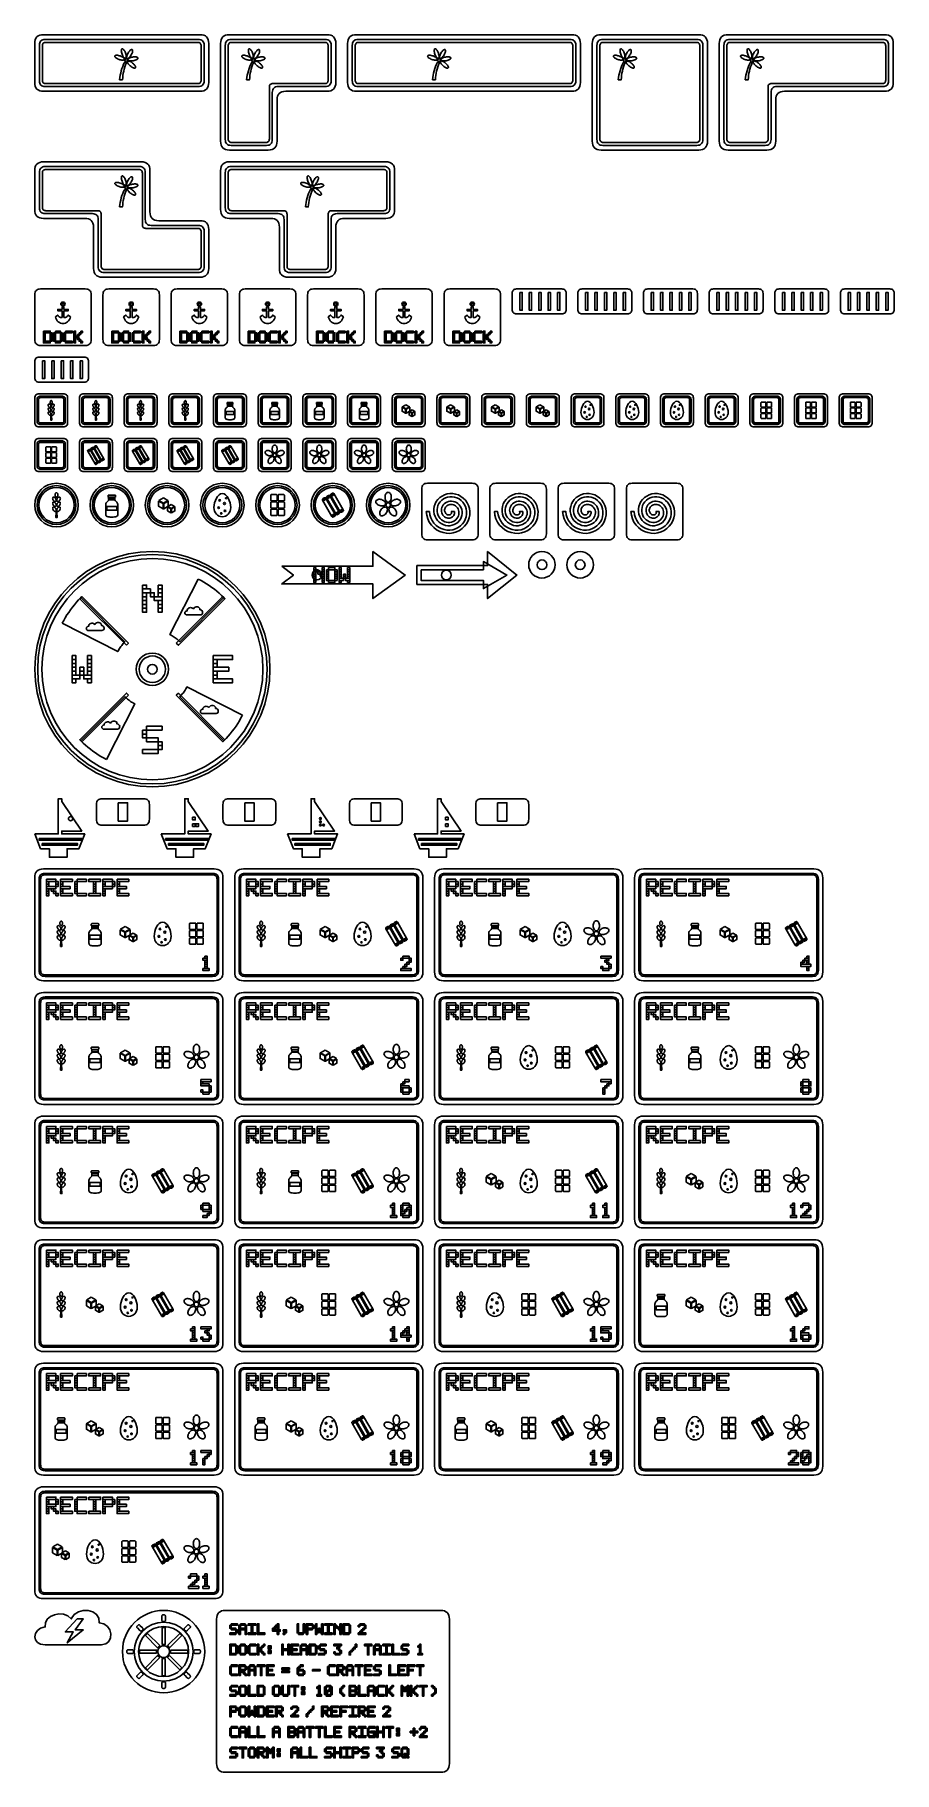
# Model space of a CAD drawing. Extents: x 4 to 296, y 4 to 595.
import ezdxf

# ---------------------------------------------------------------- set-up
doc = ezdxf.new("R2010")
doc.units = 0
doc.layers.add('CUT', color=1, linetype='CONTINUOUS')
doc.layers.add('RASTER', color=7, linetype='CONTINUOUS')

msp = doc.modelspace()

# ---------------------------------------------------------------- linework, layer by layer
at = {"layer": 'CUT'}
for points in [[(4, 591.548), (4.047, 592.251), (4.188, 592.861), (4.422, 593.376), (4.75, 593.798), (5.172, 594.126), (5.687, 594.361), (6.297, 594.501), (7, 594.548), (60.2, 594.548), (60.903, 594.501), (61.512, 594.361), (62.028, 594.126), (62.45, 593.798), (62.778, 593.376), (63.012, 592.861), (63.153, 592.251), (63.2, 591.548), (63.2, 578.348), (63.153, 577.645), (63.013, 577.036), (62.778, 576.52), (62.45, 576.098), (62.028, 575.77), (61.513, 575.536), (60.903, 575.395), (60.2, 575.348), (7, 575.348), (6.297, 575.395), (5.688, 575.536), (5.172, 575.77), (4.75, 576.098), (4.422, 576.52), (4.188, 577.036), (4.047, 577.645), (4, 578.348)], [(67.2, 591.548), (67.247, 592.251), (67.388, 592.861), (67.622, 593.376), (67.95, 593.798), (68.372, 594.126), (68.888, 594.361), (69.497, 594.501), (70.2, 594.548), (103.4, 594.548), (104.103, 594.501), (104.713, 594.361), (105.228, 594.126), (105.65, 593.798), (105.978, 593.376), (106.213, 592.861), (106.353, 592.251), (106.4, 591.548), (106.4, 578.348), (106.353, 577.645), (106.213, 577.036), (105.978, 576.52), (105.65, 576.098), (105.228, 575.77), (104.713, 575.536), (104.103, 575.395), (103.4, 575.348), (89.4, 575.348), (88.697, 575.301), (88.088, 575.161), (87.572, 574.926), (87.15, 574.598), (86.822, 574.176), (86.588, 573.661), (86.447, 573.051), (86.4, 572.348), (86.4, 558.348), (86.353, 557.645), (86.213, 557.036), (85.978, 556.52), (85.65, 556.098), (85.228, 555.77), (84.713, 555.536), (84.103, 555.395), (83.4, 555.348), (70.2, 555.348), (69.497, 555.395), (68.887, 555.536), (68.372, 555.77), (67.95, 556.098), (67.622, 556.52), (67.388, 557.036), (67.247, 557.645), (67.2, 558.348)], [(110.4, 591.548), (110.447, 592.251), (110.588, 592.861), (110.822, 593.376), (111.15, 593.798), (111.572, 594.126), (112.088, 594.361), (112.697, 594.501), (113.4, 594.548), (186.6, 594.548), (187.303, 594.501), (187.913, 594.361), (188.428, 594.126), (188.85, 593.798), (189.178, 593.376), (189.413, 592.861), (189.553, 592.251), (189.6, 591.548), (189.6, 578.348), (189.553, 577.645), (189.413, 577.036), (189.178, 576.52), (188.85, 576.098), (188.428, 575.77), (187.913, 575.536), (187.303, 575.395), (186.6, 575.348), (113.4, 575.348), (112.697, 575.395), (112.088, 575.536), (111.572, 575.77), (111.15, 576.098), (110.822, 576.52), (110.588, 577.036), (110.447, 577.645), (110.4, 578.348)], [(193.6, 591.548), (193.647, 592.251), (193.788, 592.861), (194.022, 593.376), (194.35, 593.798), (194.772, 594.126), (195.288, 594.361), (195.897, 594.501), (196.6, 594.548), (229.8, 594.548), (230.503, 594.501), (231.112, 594.361), (231.628, 594.126), (232.05, 593.798), (232.378, 593.376), (232.612, 592.861), (232.753, 592.251), (232.8, 591.548), (232.8, 558.348), (232.753, 557.645), (232.612, 557.036), (232.378, 556.52), (232.05, 556.098), (231.628, 555.77), (231.112, 555.536), (230.503, 555.395), (229.8, 555.348), (196.6, 555.348), (195.897, 555.395), (195.288, 555.536), (194.772, 555.77), (194.35, 556.098), (194.022, 556.52), (193.788, 557.036), (193.647, 557.645), (193.6, 558.348)], [(236.8, 591.548), (236.847, 592.251), (236.988, 592.861), (237.222, 593.376), (237.55, 593.798), (237.972, 594.126), (238.488, 594.361), (239.097, 594.501), (239.8, 594.548), (293, 594.548), (293.703, 594.501), (294.313, 594.361), (294.828, 594.126), (295.25, 593.798), (295.578, 593.376), (295.813, 592.861), (295.953, 592.251), (296, 591.548), (296, 578.348), (295.953, 577.645), (295.813, 577.036), (295.578, 576.52), (295.25, 576.098), (294.828, 575.77), (294.313, 575.536), (293.703, 575.395), (293, 575.348), (259, 575.348), (258.297, 575.301), (257.688, 575.161), (257.172, 574.926), (256.75, 574.598), (256.422, 574.176), (256.188, 573.661), (256.047, 573.051), (256, 572.348), (256, 558.348), (255.953, 557.645), (255.813, 557.036), (255.578, 556.52), (255.25, 556.098), (254.828, 555.77), (254.313, 555.536), (253.703, 555.395), (253, 555.348), (239.8, 555.348), (239.097, 555.395), (238.488, 555.536), (237.972, 555.77), (237.55, 556.098), (237.222, 556.52), (236.988, 557.036), (236.847, 557.645), (236.8, 558.348)], [(4, 548.348), (4.047, 549.051), (4.188, 549.661), (4.422, 550.176), (4.75, 550.598), (5.172, 550.926), (5.688, 551.161), (6.297, 551.301), (7, 551.348), (40.2, 551.348), (40.903, 551.301), (41.513, 551.161), (42.028, 550.926), (42.45, 550.598), (42.778, 550.176), (43.013, 549.661), (43.153, 549.051), (43.2, 548.348), (43.2, 534.348), (43.247, 533.645), (43.388, 533.036), (43.622, 532.52), (43.95, 532.098), (44.372, 531.77), (44.888, 531.536), (45.497, 531.395), (46.2, 531.348), (60.2, 531.348), (60.903, 531.301), (61.513, 531.161), (62.028, 530.926), (62.45, 530.598), (62.778, 530.176), (63.013, 529.661), (63.153, 529.051), (63.2, 528.348), (63.2, 515.148), (63.153, 514.445), (63.013, 513.836), (62.778, 513.32), (62.45, 512.898), (62.028, 512.57), (61.513, 512.336), (60.903, 512.195), (60.2, 512.148), (27, 512.148), (26.297, 512.195), (25.688, 512.336), (25.172, 512.57), (24.75, 512.898), (24.422, 513.32), (24.188, 513.836), (24.047, 514.445), (24, 515.148), (24, 529.148), (23.953, 529.851), (23.813, 530.461), (23.578, 530.976), (23.25, 531.398), (22.828, 531.726), (22.313, 531.961), (21.703, 532.101), (21, 532.148), (7, 532.148), (6.297, 532.195), (5.688, 532.336), (5.172, 532.57), (4.75, 532.898), (4.422, 533.32), (4.188, 533.836), (4.047, 534.445), (4, 535.148)], [(67.2, 548.348), (67.247, 549.051), (67.388, 549.661), (67.622, 550.176), (67.95, 550.598), (68.372, 550.926), (68.888, 551.161), (69.497, 551.301), (70.2, 551.348), (123.4, 551.348), (124.103, 551.301), (124.712, 551.161), (125.228, 550.926), (125.65, 550.598), (125.978, 550.176), (126.212, 549.661), (126.353, 549.051), (126.4, 548.348), (126.4, 535.148), (126.353, 534.445), (126.213, 533.836), (125.978, 533.32), (125.65, 532.898), (125.228, 532.57), (124.713, 532.336), (124.103, 532.195), (123.4, 532.148), (109.4, 532.148), (108.697, 532.101), (108.088, 531.961), (107.572, 531.726), (107.15, 531.398), (106.822, 530.976), (106.588, 530.461), (106.447, 529.851), (106.4, 529.148), (106.4, 515.148), (106.353, 514.445), (106.213, 513.836), (105.978, 513.32), (105.65, 512.898), (105.228, 512.57), (104.713, 512.336), (104.103, 512.195), (103.4, 512.148), (90.2, 512.148), (89.497, 512.195), (88.887, 512.336), (88.372, 512.57), (87.95, 512.898), (87.622, 513.32), (87.387, 513.836), (87.247, 514.445), (87.2, 515.148), (87.2, 529.148), (87.153, 529.851), (87.012, 530.461), (86.778, 530.976), (86.45, 531.398), (86.028, 531.726), (85.512, 531.961), (84.903, 532.101), (84.2, 532.148), (70.2, 532.148), (69.497, 532.195), (68.887, 532.336), (68.372, 532.57), (67.95, 532.898), (67.622, 533.32), (67.388, 533.836), (67.247, 534.445), (67.2, 535.148)], [(4, 506.148), (4.031, 506.617), (4.125, 507.023), (4.281, 507.367), (4.5, 507.648), (4.781, 507.867), (5.125, 508.023), (5.531, 508.117), (6, 508.148), (21.2, 508.148), (21.669, 508.117), (22.075, 508.023), (22.419, 507.867), (22.7, 507.648), (22.919, 507.367), (23.075, 507.023), (23.169, 506.617), (23.2, 506.148), (23.2, 490.948), (23.169, 490.479), (23.075, 490.073), (22.919, 489.729), (22.7, 489.448), (22.419, 489.229), (22.075, 489.073), (21.669, 488.979), (21.2, 488.948), (6, 488.948), (5.531, 488.979), (5.125, 489.073), (4.781, 489.229), (4.5, 489.448), (4.281, 489.729), (4.125, 490.073), (4.031, 490.479), (4, 490.948)], [(27.2, 506.148), (27.231, 506.617), (27.325, 507.023), (27.481, 507.367), (27.7, 507.648), (27.981, 507.867), (28.325, 508.023), (28.731, 508.117), (29.2, 508.148), (44.4, 508.148), (44.869, 508.117), (45.275, 508.023), (45.619, 507.867), (45.9, 507.648), (46.119, 507.367), (46.275, 507.023), (46.369, 506.617), (46.4, 506.148), (46.4, 490.948), (46.369, 490.479), (46.275, 490.073), (46.119, 489.729), (45.9, 489.448), (45.619, 489.229), (45.275, 489.073), (44.869, 488.979), (44.4, 488.948), (29.2, 488.948), (28.731, 488.979), (28.325, 489.073), (27.981, 489.229), (27.7, 489.448), (27.481, 489.729), (27.325, 490.073), (27.231, 490.479), (27.2, 490.948)], [(50.4, 506.148), (50.431, 506.617), (50.525, 507.023), (50.681, 507.367), (50.9, 507.648), (51.181, 507.867), (51.525, 508.023), (51.931, 508.117), (52.4, 508.148), (67.6, 508.148), (68.069, 508.117), (68.475, 508.023), (68.819, 507.867), (69.1, 507.648), (69.319, 507.367), (69.475, 507.023), (69.569, 506.617), (69.6, 506.148), (69.6, 490.948), (69.569, 490.479), (69.475, 490.073), (69.319, 489.729), (69.1, 489.448), (68.819, 489.229), (68.475, 489.073), (68.069, 488.979), (67.6, 488.948), (52.4, 488.948), (51.931, 488.979), (51.525, 489.073), (51.181, 489.229), (50.9, 489.448), (50.681, 489.729), (50.525, 490.073), (50.431, 490.479), (50.4, 490.948)], [(73.6, 506.148), (73.631, 506.617), (73.725, 507.023), (73.881, 507.367), (74.1, 507.648), (74.381, 507.867), (74.725, 508.023), (75.131, 508.117), (75.6, 508.148), (90.8, 508.148), (91.269, 508.117), (91.675, 508.023), (92.019, 507.867), (92.3, 507.648), (92.519, 507.367), (92.675, 507.023), (92.769, 506.617), (92.8, 506.148), (92.8, 490.948), (92.769, 490.479), (92.675, 490.073), (92.519, 489.729), (92.3, 489.448), (92.019, 489.229), (91.675, 489.073), (91.269, 488.979), (90.8, 488.948), (75.6, 488.948), (75.131, 488.979), (74.725, 489.073), (74.381, 489.229), (74.1, 489.448), (73.881, 489.729), (73.725, 490.073), (73.631, 490.479), (73.6, 490.948)], [(96.8, 506.148), (96.831, 506.617), (96.925, 507.023), (97.081, 507.367), (97.3, 507.648), (97.581, 507.867), (97.925, 508.023), (98.331, 508.117), (98.8, 508.148), (114, 508.148), (114.469, 508.117), (114.875, 508.023), (115.219, 507.867), (115.5, 507.648), (115.719, 507.367), (115.875, 507.023), (115.969, 506.617), (116, 506.148), (116, 490.948), (115.969, 490.479), (115.875, 490.073), (115.719, 489.729), (115.5, 489.448), (115.219, 489.229), (114.875, 489.073), (114.469, 488.979), (114, 488.948), (98.8, 488.948), (98.331, 488.979), (97.925, 489.073), (97.581, 489.229), (97.3, 489.448), (97.081, 489.729), (96.925, 490.073), (96.831, 490.479), (96.8, 490.948)], [(120, 506.148), (120.031, 506.617), (120.125, 507.023), (120.281, 507.367), (120.5, 507.648), (120.781, 507.867), (121.125, 508.023), (121.531, 508.117), (122, 508.148), (137.2, 508.148), (137.669, 508.117), (138.075, 508.023), (138.419, 507.867), (138.7, 507.648), (138.919, 507.367), (139.075, 507.023), (139.169, 506.617), (139.2, 506.148), (139.2, 490.948), (139.169, 490.479), (139.075, 490.073), (138.919, 489.729), (138.7, 489.448), (138.419, 489.229), (138.075, 489.073), (137.669, 488.979), (137.2, 488.948), (122, 488.948), (121.531, 488.979), (121.125, 489.073), (120.781, 489.229), (120.5, 489.448), (120.281, 489.729), (120.125, 490.073), (120.031, 490.479), (120, 490.948)], [(143.2, 506.148), (143.231, 506.617), (143.325, 507.023), (143.481, 507.367), (143.7, 507.648), (143.981, 507.867), (144.325, 508.023), (144.731, 508.117), (145.2, 508.148), (160.4, 508.148), (160.869, 508.117), (161.275, 508.023), (161.619, 507.867), (161.9, 507.648), (162.119, 507.367), (162.275, 507.023), (162.369, 506.617), (162.4, 506.148), (162.4, 490.948), (162.369, 490.479), (162.275, 490.073), (162.119, 489.729), (161.9, 489.448), (161.619, 489.229), (161.275, 489.073), (160.869, 488.979), (160.4, 488.948), (145.2, 488.948), (144.731, 488.979), (144.325, 489.073), (143.981, 489.229), (143.7, 489.448), (143.481, 489.729), (143.325, 490.073), (143.231, 490.479), (143.2, 490.948)], [(166.4, 506.648), (166.423, 507), (166.494, 507.304), (166.611, 507.562), (166.775, 507.773), (166.986, 507.937), (167.244, 508.054), (167.548, 508.125), (167.9, 508.148), (183.22, 508.148), (183.572, 508.125), (183.876, 508.054), (184.134, 507.937), (184.345, 507.773), (184.509, 507.562), (184.626, 507.304), (184.697, 507), (184.72, 506.648), (184.72, 501.2), (184.697, 500.848), (184.626, 500.544), (184.509, 500.286), (184.345, 500.075), (184.134, 499.911), (183.876, 499.794), (183.572, 499.723), (183.22, 499.7), (167.9, 499.7), (167.548, 499.723), (167.244, 499.794), (166.986, 499.911), (166.775, 500.075), (166.611, 500.286), (166.494, 500.544), (166.423, 500.848), (166.4, 501.2)], [(188.72, 506.648), (188.743, 507), (188.814, 507.304), (188.931, 507.562), (189.095, 507.773), (189.306, 507.937), (189.564, 508.054), (189.868, 508.125), (190.22, 508.148), (205.54, 508.148), (205.892, 508.125), (206.196, 508.054), (206.454, 507.937), (206.665, 507.773), (206.829, 507.562), (206.946, 507.304), (207.017, 507), (207.04, 506.648), (207.04, 501.2), (207.017, 500.848), (206.946, 500.544), (206.829, 500.286), (206.665, 500.075), (206.454, 499.911), (206.196, 499.794), (205.892, 499.723), (205.54, 499.7), (190.22, 499.7), (189.868, 499.723), (189.564, 499.794), (189.306, 499.911), (189.095, 500.075), (188.931, 500.286), (188.814, 500.544), (188.743, 500.848), (188.72, 501.2)], [(211.04, 506.648), (211.063, 507), (211.134, 507.304), (211.251, 507.562), (211.415, 507.773), (211.626, 507.937), (211.884, 508.054), (212.188, 508.125), (212.54, 508.148), (227.86, 508.148), (228.212, 508.125), (228.516, 508.054), (228.774, 507.937), (228.985, 507.773), (229.149, 507.562), (229.266, 507.304), (229.337, 507), (229.36, 506.648), (229.36, 501.2), (229.337, 500.848), (229.266, 500.544), (229.149, 500.286), (228.985, 500.075), (228.774, 499.911), (228.516, 499.794), (228.212, 499.723), (227.86, 499.7), (212.54, 499.7), (212.188, 499.723), (211.884, 499.794), (211.626, 499.911), (211.415, 500.075), (211.251, 500.286), (211.134, 500.544), (211.063, 500.848), (211.04, 501.2)], [(233.36, 506.648), (233.383, 507), (233.454, 507.304), (233.571, 507.562), (233.735, 507.773), (233.946, 507.937), (234.204, 508.054), (234.508, 508.125), (234.86, 508.148), (250.18, 508.148), (250.532, 508.125), (250.836, 508.054), (251.094, 507.937), (251.305, 507.773), (251.469, 507.562), (251.586, 507.304), (251.657, 507), (251.68, 506.648), (251.68, 501.2), (251.657, 500.848), (251.586, 500.544), (251.469, 500.286), (251.305, 500.075), (251.094, 499.911), (250.836, 499.794), (250.532, 499.723), (250.18, 499.7), (234.86, 499.7), (234.508, 499.723), (234.204, 499.794), (233.946, 499.911), (233.735, 500.075), (233.571, 500.286), (233.454, 500.544), (233.383, 500.848), (233.36, 501.2)], [(255.68, 506.648), (255.703, 507), (255.774, 507.304), (255.891, 507.562), (256.055, 507.773), (256.266, 507.937), (256.524, 508.054), (256.828, 508.125), (257.18, 508.148), (272.5, 508.148), (272.852, 508.125), (273.156, 508.054), (273.414, 507.937), (273.625, 507.773), (273.789, 507.562), (273.906, 507.304), (273.977, 507), (274, 506.648), (274, 501.2), (273.977, 500.848), (273.906, 500.544), (273.789, 500.286), (273.625, 500.075), (273.414, 499.911), (273.156, 499.794), (272.852, 499.723), (272.5, 499.7), (257.18, 499.7), (256.828, 499.723), (256.524, 499.794), (256.266, 499.911), (256.055, 500.075), (255.891, 500.286), (255.774, 500.544), (255.703, 500.848), (255.68, 501.2)], [(278, 506.648), (278.023, 507), (278.094, 507.304), (278.211, 507.562), (278.375, 507.773), (278.586, 507.937), (278.844, 508.054), (279.148, 508.125), (279.5, 508.148), (294.82, 508.148), (295.172, 508.125), (295.476, 508.054), (295.734, 507.937), (295.945, 507.773), (296.109, 507.562), (296.226, 507.304), (296.297, 507), (296.32, 506.648), (296.32, 501.2), (296.297, 500.848), (296.226, 500.544), (296.109, 500.286), (295.945, 500.075), (295.734, 499.911), (295.476, 499.794), (295.172, 499.723), (294.82, 499.7), (279.5, 499.7), (279.148, 499.723), (278.844, 499.794), (278.586, 499.911), (278.375, 500.075), (278.211, 500.286), (278.094, 500.544), (278.023, 500.848), (278, 501.2)], [(4, 483.448), (4.023, 483.8), (4.094, 484.104), (4.211, 484.362), (4.375, 484.573), (4.586, 484.737), (4.844, 484.854), (5.148, 484.925), (5.5, 484.948), (20.82, 484.948), (21.172, 484.925), (21.476, 484.854), (21.734, 484.737), (21.945, 484.573), (22.109, 484.362), (22.226, 484.104), (22.297, 483.8), (22.32, 483.448), (22.32, 478), (22.297, 477.648), (22.226, 477.344), (22.109, 477.086), (21.945, 476.875), (21.734, 476.711), (21.476, 476.594), (21.172, 476.523), (20.82, 476.5), (5.5, 476.5), (5.148, 476.523), (4.844, 476.594), (4.586, 476.711), (4.375, 476.875), (4.211, 477.086), (4.094, 477.344), (4.023, 477.648), (4, 478)], [(4, 471), (4.023, 471.352), (4.094, 471.656), (4.211, 471.914), (4.375, 472.125), (4.586, 472.289), (4.844, 472.406), (5.148, 472.477), (5.5, 472.5), (13.7, 472.5), (14.052, 472.477), (14.356, 472.406), (14.614, 472.289), (14.825, 472.125), (14.989, 471.914), (15.106, 471.656), (15.177, 471.352), (15.2, 471), (15.2, 462.8), (15.177, 462.448), (15.106, 462.144), (14.989, 461.886), (14.825, 461.675), (14.614, 461.511), (14.356, 461.394), (14.052, 461.323), (13.7, 461.3), (5.5, 461.3), (5.148, 461.323), (4.844, 461.394), (4.586, 461.511), (4.375, 461.675), (4.211, 461.886), (4.094, 462.144), (4.023, 462.448), (4, 462.8)], [(19.2, 471), (19.223, 471.352), (19.294, 471.656), (19.411, 471.914), (19.575, 472.125), (19.786, 472.289), (20.044, 472.406), (20.348, 472.477), (20.7, 472.5), (28.9, 472.5), (29.252, 472.477), (29.556, 472.406), (29.814, 472.289), (30.025, 472.125), (30.189, 471.914), (30.306, 471.656), (30.377, 471.352), (30.4, 471), (30.4, 462.8), (30.377, 462.448), (30.306, 462.144), (30.189, 461.886), (30.025, 461.675), (29.814, 461.511), (29.556, 461.394), (29.252, 461.323), (28.9, 461.3), (20.7, 461.3), (20.348, 461.323), (20.044, 461.394), (19.786, 461.511), (19.575, 461.675), (19.411, 461.886), (19.294, 462.144), (19.223, 462.448), (19.2, 462.8)], [(34.4, 471), (34.423, 471.352), (34.494, 471.656), (34.611, 471.914), (34.775, 472.125), (34.986, 472.289), (35.244, 472.406), (35.548, 472.477), (35.9, 472.5), (44.1, 472.5), (44.452, 472.477), (44.756, 472.406), (45.014, 472.289), (45.225, 472.125), (45.389, 471.914), (45.506, 471.656), (45.577, 471.352), (45.6, 471), (45.6, 462.8), (45.577, 462.448), (45.506, 462.144), (45.389, 461.886), (45.225, 461.675), (45.014, 461.511), (44.756, 461.394), (44.452, 461.323), (44.1, 461.3), (35.9, 461.3), (35.548, 461.323), (35.244, 461.394), (34.986, 461.511), (34.775, 461.675), (34.611, 461.886), (34.494, 462.144), (34.423, 462.448), (34.4, 462.8)], [(49.6, 471), (49.623, 471.352), (49.694, 471.656), (49.811, 471.914), (49.975, 472.125), (50.186, 472.289), (50.444, 472.406), (50.748, 472.477), (51.1, 472.5), (59.3, 472.5), (59.652, 472.477), (59.956, 472.406), (60.214, 472.289), (60.425, 472.125), (60.589, 471.914), (60.706, 471.656), (60.777, 471.352), (60.8, 471), (60.8, 462.8), (60.777, 462.448), (60.706, 462.144), (60.589, 461.886), (60.425, 461.675), (60.214, 461.511), (59.956, 461.394), (59.652, 461.323), (59.3, 461.3), (51.1, 461.3), (50.748, 461.323), (50.444, 461.394), (50.186, 461.511), (49.975, 461.675), (49.811, 461.886), (49.694, 462.144), (49.623, 462.448), (49.6, 462.8)], [(64.8, 471), (64.823, 471.352), (64.894, 471.656), (65.011, 471.914), (65.175, 472.125), (65.386, 472.289), (65.644, 472.406), (65.948, 472.477), (66.3, 472.5), (74.5, 472.5), (74.852, 472.477), (75.156, 472.406), (75.414, 472.289), (75.625, 472.125), (75.789, 471.914), (75.906, 471.656), (75.977, 471.352), (76, 471), (76, 462.8), (75.977, 462.448), (75.906, 462.144), (75.789, 461.886), (75.625, 461.675), (75.414, 461.511), (75.156, 461.394), (74.852, 461.323), (74.5, 461.3), (66.3, 461.3), (65.948, 461.323), (65.644, 461.394), (65.386, 461.511), (65.175, 461.675), (65.011, 461.886), (64.894, 462.144), (64.823, 462.448), (64.8, 462.8)], [(80, 471), (80.023, 471.352), (80.094, 471.656), (80.211, 471.914), (80.375, 472.125), (80.586, 472.289), (80.844, 472.406), (81.148, 472.477), (81.5, 472.5), (89.7, 472.5), (90.052, 472.477), (90.356, 472.406), (90.614, 472.289), (90.825, 472.125), (90.989, 471.914), (91.106, 471.656), (91.177, 471.352), (91.2, 471), (91.2, 462.8), (91.177, 462.448), (91.106, 462.144), (90.989, 461.886), (90.825, 461.675), (90.614, 461.511), (90.356, 461.394), (90.052, 461.323), (89.7, 461.3), (81.5, 461.3), (81.148, 461.323), (80.844, 461.394), (80.586, 461.511), (80.375, 461.675), (80.211, 461.886), (80.094, 462.144), (80.023, 462.448), (80, 462.8)], [(95.2, 471), (95.223, 471.352), (95.294, 471.656), (95.411, 471.914), (95.575, 472.125), (95.786, 472.289), (96.044, 472.406), (96.348, 472.477), (96.7, 472.5), (104.9, 472.5), (105.252, 472.477), (105.556, 472.406), (105.814, 472.289), (106.025, 472.125), (106.189, 471.914), (106.306, 471.656), (106.377, 471.352), (106.4, 471), (106.4, 462.8), (106.377, 462.448), (106.306, 462.144), (106.189, 461.886), (106.025, 461.675), (105.814, 461.511), (105.556, 461.394), (105.252, 461.323), (104.9, 461.3), (96.7, 461.3), (96.348, 461.323), (96.044, 461.394), (95.786, 461.511), (95.575, 461.675), (95.411, 461.886), (95.294, 462.144), (95.223, 462.448), (95.2, 462.8)], [(110.4, 471), (110.423, 471.352), (110.494, 471.656), (110.611, 471.914), (110.775, 472.125), (110.986, 472.289), (111.244, 472.406), (111.548, 472.477), (111.9, 472.5), (120.1, 472.5), (120.452, 472.477), (120.756, 472.406), (121.014, 472.289), (121.225, 472.125), (121.389, 471.914), (121.506, 471.656), (121.577, 471.352), (121.6, 471), (121.6, 462.8), (121.577, 462.448), (121.506, 462.144), (121.389, 461.886), (121.225, 461.675), (121.014, 461.511), (120.756, 461.394), (120.452, 461.323), (120.1, 461.3), (111.9, 461.3), (111.548, 461.323), (111.244, 461.394), (110.986, 461.511), (110.775, 461.675), (110.611, 461.886), (110.494, 462.144), (110.423, 462.448), (110.4, 462.8)], [(125.6, 471), (125.623, 471.352), (125.694, 471.656), (125.811, 471.914), (125.975, 472.125), (126.186, 472.289), (126.444, 472.406), (126.748, 472.477), (127.1, 472.5), (135.3, 472.5), (135.652, 472.477), (135.956, 472.406), (136.214, 472.289), (136.425, 472.125), (136.589, 471.914), (136.706, 471.656), (136.777, 471.352), (136.8, 471), (136.8, 462.8), (136.777, 462.448), (136.706, 462.144), (136.589, 461.886), (136.425, 461.675), (136.214, 461.511), (135.956, 461.394), (135.652, 461.323), (135.3, 461.3), (127.1, 461.3), (126.748, 461.323), (126.444, 461.394), (126.186, 461.511), (125.975, 461.675), (125.811, 461.886), (125.694, 462.144), (125.623, 462.448), (125.6, 462.8)], [(140.8, 471), (140.823, 471.352), (140.894, 471.656), (141.011, 471.914), (141.175, 472.125), (141.386, 472.289), (141.644, 472.406), (141.948, 472.477), (142.3, 472.5), (150.5, 472.5), (150.852, 472.477), (151.156, 472.406), (151.414, 472.289), (151.625, 472.125), (151.789, 471.914), (151.906, 471.656), (151.977, 471.352), (152, 471), (152, 462.8), (151.977, 462.448), (151.906, 462.144), (151.789, 461.886), (151.625, 461.675), (151.414, 461.511), (151.156, 461.394), (150.852, 461.323), (150.5, 461.3), (142.3, 461.3), (141.948, 461.323), (141.644, 461.394), (141.386, 461.511), (141.175, 461.675), (141.011, 461.886), (140.894, 462.144), (140.823, 462.448), (140.8, 462.8)], [(156, 471), (156.023, 471.352), (156.094, 471.656), (156.211, 471.914), (156.375, 472.125), (156.586, 472.289), (156.844, 472.406), (157.148, 472.477), (157.5, 472.5), (165.7, 472.5), (166.052, 472.477), (166.356, 472.406), (166.614, 472.289), (166.825, 472.125), (166.989, 471.914), (167.106, 471.656), (167.177, 471.352), (167.2, 471), (167.2, 462.8), (167.177, 462.448), (167.106, 462.144), (166.989, 461.886), (166.825, 461.675), (166.614, 461.511), (166.356, 461.394), (166.052, 461.323), (165.7, 461.3), (157.5, 461.3), (157.148, 461.323), (156.844, 461.394), (156.586, 461.511), (156.375, 461.675), (156.211, 461.886), (156.094, 462.144), (156.023, 462.448), (156, 462.8)], [(171.2, 471), (171.223, 471.352), (171.294, 471.656), (171.411, 471.914), (171.575, 472.125), (171.786, 472.289), (172.044, 472.406), (172.348, 472.477), (172.7, 472.5), (180.9, 472.5), (181.252, 472.477), (181.556, 472.406), (181.814, 472.289), (182.025, 472.125), (182.189, 471.914), (182.306, 471.656), (182.377, 471.352), (182.4, 471), (182.4, 462.8), (182.377, 462.448), (182.306, 462.144), (182.189, 461.886), (182.025, 461.675), (181.814, 461.511), (181.556, 461.394), (181.252, 461.323), (180.9, 461.3), (172.7, 461.3), (172.348, 461.323), (172.044, 461.394), (171.786, 461.511), (171.575, 461.675), (171.411, 461.886), (171.294, 462.144), (171.223, 462.448), (171.2, 462.8)], [(186.4, 471), (186.423, 471.352), (186.494, 471.656), (186.611, 471.914), (186.775, 472.125), (186.986, 472.289), (187.244, 472.406), (187.548, 472.477), (187.9, 472.5), (196.1, 472.5), (196.452, 472.477), (196.756, 472.406), (197.014, 472.289), (197.225, 472.125), (197.389, 471.914), (197.506, 471.656), (197.577, 471.352), (197.6, 471), (197.6, 462.8), (197.577, 462.448), (197.506, 462.144), (197.389, 461.886), (197.225, 461.675), (197.014, 461.511), (196.756, 461.394), (196.452, 461.323), (196.1, 461.3), (187.9, 461.3), (187.548, 461.323), (187.244, 461.394), (186.986, 461.511), (186.775, 461.675), (186.611, 461.886), (186.494, 462.144), (186.423, 462.448), (186.4, 462.8)], [(201.6, 471), (201.623, 471.352), (201.694, 471.656), (201.811, 471.914), (201.975, 472.125), (202.186, 472.289), (202.444, 472.406), (202.748, 472.477), (203.1, 472.5), (211.3, 472.5), (211.652, 472.477), (211.956, 472.406), (212.214, 472.289), (212.425, 472.125), (212.589, 471.914), (212.706, 471.656), (212.777, 471.352), (212.8, 471), (212.8, 462.8), (212.777, 462.448), (212.706, 462.144), (212.589, 461.886), (212.425, 461.675), (212.214, 461.511), (211.956, 461.394), (211.652, 461.323), (211.3, 461.3), (203.1, 461.3), (202.748, 461.323), (202.444, 461.394), (202.186, 461.511), (201.975, 461.675), (201.811, 461.886), (201.694, 462.144), (201.623, 462.448), (201.6, 462.8)], [(216.8, 471), (216.823, 471.352), (216.894, 471.656), (217.011, 471.914), (217.175, 472.125), (217.386, 472.289), (217.644, 472.406), (217.948, 472.477), (218.3, 472.5), (226.5, 472.5), (226.852, 472.477), (227.156, 472.406), (227.414, 472.289), (227.625, 472.125), (227.789, 471.914), (227.906, 471.656), (227.977, 471.352), (228, 471), (228, 462.8), (227.977, 462.448), (227.906, 462.144), (227.789, 461.886), (227.625, 461.675), (227.414, 461.511), (227.156, 461.394), (226.852, 461.323), (226.5, 461.3), (218.3, 461.3), (217.948, 461.323), (217.644, 461.394), (217.386, 461.511), (217.175, 461.675), (217.011, 461.886), (216.894, 462.144), (216.823, 462.448), (216.8, 462.8)], [(232, 471), (232.023, 471.352), (232.094, 471.656), (232.211, 471.914), (232.375, 472.125), (232.586, 472.289), (232.844, 472.406), (233.148, 472.477), (233.5, 472.5), (241.7, 472.5), (242.052, 472.477), (242.356, 472.406), (242.614, 472.289), (242.825, 472.125), (242.989, 471.914), (243.106, 471.656), (243.177, 471.352), (243.2, 471), (243.2, 462.8), (243.177, 462.448), (243.106, 462.144), (242.989, 461.886), (242.825, 461.675), (242.614, 461.511), (242.356, 461.394), (242.052, 461.323), (241.7, 461.3), (233.5, 461.3), (233.148, 461.323), (232.844, 461.394), (232.586, 461.511), (232.375, 461.675), (232.211, 461.886), (232.094, 462.144), (232.023, 462.448), (232, 462.8)], [(247.2, 471), (247.223, 471.352), (247.294, 471.656), (247.411, 471.914), (247.575, 472.125), (247.786, 472.289), (248.044, 472.406), (248.348, 472.477), (248.7, 472.5), (256.9, 472.5), (257.252, 472.477), (257.556, 472.406), (257.814, 472.289), (258.025, 472.125), (258.189, 471.914), (258.306, 471.656), (258.377, 471.352), (258.4, 471), (258.4, 462.8), (258.377, 462.448), (258.306, 462.144), (258.189, 461.886), (258.025, 461.675), (257.814, 461.511), (257.556, 461.394), (257.252, 461.323), (256.9, 461.3), (248.7, 461.3), (248.348, 461.323), (248.044, 461.394), (247.786, 461.511), (247.575, 461.675), (247.411, 461.886), (247.294, 462.144), (247.223, 462.448), (247.2, 462.8)], [(262.4, 471), (262.423, 471.352), (262.494, 471.656), (262.611, 471.914), (262.775, 472.125), (262.986, 472.289), (263.244, 472.406), (263.548, 472.477), (263.9, 472.5), (272.1, 472.5), (272.452, 472.477), (272.756, 472.406), (273.014, 472.289), (273.225, 472.125), (273.389, 471.914), (273.506, 471.656), (273.577, 471.352), (273.6, 471), (273.6, 462.8), (273.577, 462.448), (273.506, 462.144), (273.389, 461.886), (273.225, 461.675), (273.014, 461.511), (272.756, 461.394), (272.452, 461.323), (272.1, 461.3), (263.9, 461.3), (263.548, 461.323), (263.244, 461.394), (262.986, 461.511), (262.775, 461.675), (262.611, 461.886), (262.494, 462.144), (262.423, 462.448), (262.4, 462.8)], [(277.6, 471), (277.623, 471.352), (277.694, 471.656), (277.811, 471.914), (277.975, 472.125), (278.186, 472.289), (278.444, 472.406), (278.748, 472.477), (279.1, 472.5), (287.3, 472.5), (287.652, 472.477), (287.956, 472.406), (288.214, 472.289), (288.425, 472.125), (288.589, 471.914), (288.706, 471.656), (288.777, 471.352), (288.8, 471), (288.8, 462.8), (288.777, 462.448), (288.706, 462.144), (288.589, 461.886), (288.425, 461.675), (288.214, 461.511), (287.956, 461.394), (287.652, 461.323), (287.3, 461.3), (279.1, 461.3), (278.748, 461.323), (278.444, 461.394), (278.186, 461.511), (277.975, 461.675), (277.811, 461.886), (277.694, 462.144), (277.623, 462.448), (277.6, 462.8)], [(4, 455.8), (4.023, 456.152), (4.094, 456.456), (4.211, 456.714), (4.375, 456.925), (4.586, 457.089), (4.844, 457.206), (5.148, 457.277), (5.5, 457.3), (13.7, 457.3), (14.052, 457.277), (14.356, 457.206), (14.614, 457.089), (14.825, 456.925), (14.989, 456.714), (15.106, 456.456), (15.177, 456.152), (15.2, 455.8), (15.2, 447.6), (15.177, 447.248), (15.106, 446.944), (14.989, 446.686), (14.825, 446.475), (14.614, 446.311), (14.356, 446.194), (14.052, 446.123), (13.7, 446.1), (5.5, 446.1), (5.148, 446.123), (4.844, 446.194), (4.586, 446.311), (4.375, 446.475), (4.211, 446.686), (4.094, 446.944), (4.023, 447.248), (4, 447.6)], [(19.2, 455.8), (19.223, 456.152), (19.294, 456.456), (19.411, 456.714), (19.575, 456.925), (19.786, 457.089), (20.044, 457.206), (20.348, 457.277), (20.7, 457.3), (28.9, 457.3), (29.252, 457.277), (29.556, 457.206), (29.814, 457.089), (30.025, 456.925), (30.189, 456.714), (30.306, 456.456), (30.377, 456.152), (30.4, 455.8), (30.4, 447.6), (30.377, 447.248), (30.306, 446.944), (30.189, 446.686), (30.025, 446.475), (29.814, 446.311), (29.556, 446.194), (29.252, 446.123), (28.9, 446.1), (20.7, 446.1), (20.348, 446.123), (20.044, 446.194), (19.786, 446.311), (19.575, 446.475), (19.411, 446.686), (19.294, 446.944), (19.223, 447.248), (19.2, 447.6)], [(34.4, 455.8), (34.423, 456.152), (34.494, 456.456), (34.611, 456.714), (34.775, 456.925), (34.986, 457.089), (35.244, 457.206), (35.548, 457.277), (35.9, 457.3), (44.1, 457.3), (44.452, 457.277), (44.756, 457.206), (45.014, 457.089), (45.225, 456.925), (45.389, 456.714), (45.506, 456.456), (45.577, 456.152), (45.6, 455.8), (45.6, 447.6), (45.577, 447.248), (45.506, 446.944), (45.389, 446.686), (45.225, 446.475), (45.014, 446.311), (44.756, 446.194), (44.452, 446.123), (44.1, 446.1), (35.9, 446.1), (35.548, 446.123), (35.244, 446.194), (34.986, 446.311), (34.775, 446.475), (34.611, 446.686), (34.494, 446.944), (34.423, 447.248), (34.4, 447.6)], [(49.6, 455.8), (49.623, 456.152), (49.694, 456.456), (49.811, 456.714), (49.975, 456.925), (50.186, 457.089), (50.444, 457.206), (50.748, 457.277), (51.1, 457.3), (59.3, 457.3), (59.652, 457.277), (59.956, 457.206), (60.214, 457.089), (60.425, 456.925), (60.589, 456.714), (60.706, 456.456), (60.777, 456.152), (60.8, 455.8), (60.8, 447.6), (60.777, 447.248), (60.706, 446.944), (60.589, 446.686), (60.425, 446.475), (60.214, 446.311), (59.956, 446.194), (59.652, 446.123), (59.3, 446.1), (51.1, 446.1), (50.748, 446.123), (50.444, 446.194), (50.186, 446.311), (49.975, 446.475), (49.811, 446.686), (49.694, 446.944), (49.623, 447.248), (49.6, 447.6)], [(64.8, 455.8), (64.823, 456.152), (64.894, 456.456), (65.011, 456.714), (65.175, 456.925), (65.386, 457.089), (65.644, 457.206), (65.948, 457.277), (66.3, 457.3), (74.5, 457.3), (74.852, 457.277), (75.156, 457.206), (75.414, 457.089), (75.625, 456.925), (75.789, 456.714), (75.906, 456.456), (75.977, 456.152), (76, 455.8), (76, 447.6), (75.977, 447.248), (75.906, 446.944), (75.789, 446.686), (75.625, 446.475), (75.414, 446.311), (75.156, 446.194), (74.852, 446.123), (74.5, 446.1), (66.3, 446.1), (65.948, 446.123), (65.644, 446.194), (65.386, 446.311), (65.175, 446.475), (65.011, 446.686), (64.894, 446.944), (64.823, 447.248), (64.8, 447.6)], [(80, 455.8), (80.023, 456.152), (80.094, 456.456), (80.211, 456.714), (80.375, 456.925), (80.586, 457.089), (80.844, 457.206), (81.148, 457.277), (81.5, 457.3), (89.7, 457.3), (90.052, 457.277), (90.356, 457.206), (90.614, 457.089), (90.825, 456.925), (90.989, 456.714), (91.106, 456.456), (91.177, 456.152), (91.2, 455.8), (91.2, 447.6), (91.177, 447.248), (91.106, 446.944), (90.989, 446.686), (90.825, 446.475), (90.614, 446.311), (90.356, 446.194), (90.052, 446.123), (89.7, 446.1), (81.5, 446.1), (81.148, 446.123), (80.844, 446.194), (80.586, 446.311), (80.375, 446.475), (80.211, 446.686), (80.094, 446.944), (80.023, 447.248), (80, 447.6)], [(95.2, 455.8), (95.223, 456.152), (95.294, 456.456), (95.411, 456.714), (95.575, 456.925), (95.786, 457.089), (96.044, 457.206), (96.348, 457.277), (96.7, 457.3), (104.9, 457.3), (105.252, 457.277), (105.556, 457.206), (105.814, 457.089), (106.025, 456.925), (106.189, 456.714), (106.306, 456.456), (106.377, 456.152), (106.4, 455.8), (106.4, 447.6), (106.377, 447.248), (106.306, 446.944), (106.189, 446.686), (106.025, 446.475), (105.814, 446.311), (105.556, 446.194), (105.252, 446.123), (104.9, 446.1), (96.7, 446.1), (96.348, 446.123), (96.044, 446.194), (95.786, 446.311), (95.575, 446.475), (95.411, 446.686), (95.294, 446.944), (95.223, 447.248), (95.2, 447.6)], [(110.4, 455.8), (110.423, 456.152), (110.494, 456.456), (110.611, 456.714), (110.775, 456.925), (110.986, 457.089), (111.244, 457.206), (111.548, 457.277), (111.9, 457.3), (120.1, 457.3), (120.452, 457.277), (120.756, 457.206), (121.014, 457.089), (121.225, 456.925), (121.389, 456.714), (121.506, 456.456), (121.577, 456.152), (121.6, 455.8), (121.6, 447.6), (121.577, 447.248), (121.506, 446.944), (121.389, 446.686), (121.225, 446.475), (121.014, 446.311), (120.756, 446.194), (120.452, 446.123), (120.1, 446.1), (111.9, 446.1), (111.548, 446.123), (111.244, 446.194), (110.986, 446.311), (110.775, 446.475), (110.611, 446.686), (110.494, 446.944), (110.423, 447.248), (110.4, 447.6)], [(125.6, 455.8), (125.623, 456.152), (125.694, 456.456), (125.811, 456.714), (125.975, 456.925), (126.186, 457.089), (126.444, 457.206), (126.748, 457.277), (127.1, 457.3), (135.3, 457.3), (135.652, 457.277), (135.956, 457.206), (136.214, 457.089), (136.425, 456.925), (136.589, 456.714), (136.706, 456.456), (136.777, 456.152), (136.8, 455.8), (136.8, 447.6), (136.777, 447.248), (136.706, 446.944), (136.589, 446.686), (136.425, 446.475), (136.214, 446.311), (135.956, 446.194), (135.652, 446.123), (135.3, 446.1), (127.1, 446.1), (126.748, 446.123), (126.444, 446.194), (126.186, 446.311), (125.975, 446.475), (125.811, 446.686), (125.694, 446.944), (125.623, 447.248), (125.6, 447.6)], [(135.6, 440.1), (135.631, 440.569), (135.725, 440.975), (135.881, 441.319), (136.1, 441.6), (136.381, 441.819), (136.725, 441.975), (137.131, 442.069), (137.6, 442.1), (152.8, 442.1), (153.269, 442.069), (153.675, 441.975), (154.019, 441.819), (154.3, 441.6), (154.519, 441.319), (154.675, 440.975), (154.769, 440.569), (154.8, 440.1), (154.8, 424.9), (154.769, 424.431), (154.675, 424.025), (154.519, 423.681), (154.3, 423.4), (154.019, 423.181), (153.675, 423.025), (153.269, 422.931), (152.8, 422.9), (137.6, 422.9), (137.131, 422.931), (136.725, 423.025), (136.381, 423.181), (136.1, 423.4), (135.881, 423.681), (135.725, 424.025), (135.631, 424.431), (135.6, 424.9)], [(158.8, 440.1), (158.831, 440.569), (158.925, 440.975), (159.081, 441.319), (159.3, 441.6), (159.581, 441.819), (159.925, 441.975), (160.331, 442.069), (160.8, 442.1), (176, 442.1), (176.469, 442.069), (176.875, 441.975), (177.219, 441.819), (177.5, 441.6), (177.719, 441.319), (177.875, 440.975), (177.969, 440.569), (178, 440.1), (178, 424.9), (177.969, 424.431), (177.875, 424.025), (177.719, 423.681), (177.5, 423.4), (177.219, 423.181), (176.875, 423.025), (176.469, 422.931), (176, 422.9), (160.8, 422.9), (160.331, 422.931), (159.925, 423.025), (159.581, 423.181), (159.3, 423.4), (159.081, 423.681), (158.925, 424.025), (158.831, 424.431), (158.8, 424.9)], [(182, 440.1), (182.031, 440.569), (182.125, 440.975), (182.281, 441.319), (182.5, 441.6), (182.781, 441.819), (183.125, 441.975), (183.531, 442.069), (184, 442.1), (199.2, 442.1), (199.669, 442.069), (200.075, 441.975), (200.419, 441.819), (200.7, 441.6), (200.919, 441.319), (201.075, 440.975), (201.169, 440.569), (201.2, 440.1), (201.2, 424.9), (201.169, 424.431), (201.075, 424.025), (200.919, 423.681), (200.7, 423.4), (200.419, 423.181), (200.075, 423.025), (199.669, 422.931), (199.2, 422.9), (184, 422.9), (183.531, 422.931), (183.125, 423.025), (182.781, 423.181), (182.5, 423.4), (182.281, 423.681), (182.125, 424.025), (182.031, 424.431), (182, 424.9)], [(205.2, 440.1), (205.231, 440.569), (205.325, 440.975), (205.481, 441.319), (205.7, 441.6), (205.981, 441.819), (206.325, 441.975), (206.731, 442.069), (207.2, 442.1), (222.4, 442.1), (222.869, 442.069), (223.275, 441.975), (223.619, 441.819), (223.9, 441.6), (224.119, 441.319), (224.275, 440.975), (224.369, 440.569), (224.4, 440.1), (224.4, 424.9), (224.369, 424.431), (224.275, 424.025), (224.119, 423.681), (223.9, 423.4), (223.619, 423.181), (223.275, 423.025), (222.869, 422.931), (222.4, 422.9), (207.2, 422.9), (206.731, 422.931), (206.325, 423.025), (205.981, 423.181), (205.7, 423.4), (205.481, 423.681), (205.325, 424.025), (205.231, 424.431), (205.2, 424.9)], [(88, 413.9), (119, 413.9), (119, 418.9), (130, 410.9), (119, 402.9), (119, 407.9), (88, 407.9), (92, 410.9)], [(134, 414.1), (158, 414.1), (158, 418.9), (168, 410.9), (158, 402.9), (158, 407.7), (134, 407.7)], [(4, 322.9), (12, 322.9), (12, 334.9), (13.2, 334.9), (13.2, 333.9), (20, 323.9), (13.2, 323.9), (13.2, 322.9), (21, 322.9), (19, 317.9), (15, 317.9), (15, 315), (9, 315), (9, 317.9), (6, 317.9)], [(25, 332.9), (25.031, 333.369), (25.125, 333.775), (25.281, 334.119), (25.5, 334.4), (25.781, 334.619), (26.125, 334.775), (26.531, 334.869), (27, 334.9), (41, 334.9), (41.469, 334.869), (41.875, 334.775), (42.219, 334.619), (42.5, 334.4), (42.719, 334.119), (42.875, 333.775), (42.969, 333.369), (43, 332.9), (43, 327.9), (42.969, 327.431), (42.875, 327.025), (42.719, 326.681), (42.5, 326.4), (42.219, 326.181), (41.875, 326.025), (41.469, 325.931), (41, 325.9), (27, 325.9), (26.531, 325.931), (26.125, 326.025), (25.781, 326.181), (25.5, 326.4), (25.281, 326.681), (25.125, 327.025), (25.031, 327.431), (25, 327.9)], [(32.425, 333.5), (35.575, 333.5), (35.575, 327.3), (32.425, 327.3)], [(47, 322.9), (55, 322.9), (55, 334.9), (56.2, 334.9), (56.2, 333.9), (63, 323.9), (56.2, 323.9), (56.2, 322.9), (64, 322.9), (62, 317.9), (58, 317.9), (58, 315), (52, 315), (52, 317.9), (49, 317.9)], [(68, 332.9), (68.031, 333.369), (68.125, 333.775), (68.281, 334.119), (68.5, 334.4), (68.781, 334.619), (69.125, 334.775), (69.531, 334.869), (70, 334.9), (84, 334.9), (84.469, 334.869), (84.875, 334.775), (85.219, 334.619), (85.5, 334.4), (85.719, 334.119), (85.875, 333.775), (85.969, 333.369), (86, 332.9), (86, 327.9), (85.969, 327.431), (85.875, 327.025), (85.719, 326.681), (85.5, 326.4), (85.219, 326.181), (84.875, 326.025), (84.469, 325.931), (84, 325.9), (70, 325.9), (69.531, 325.931), (69.125, 326.025), (68.781, 326.181), (68.5, 326.4), (68.281, 326.681), (68.125, 327.025), (68.031, 327.431), (68, 327.9)], [(75.425, 333.5), (78.575, 333.5), (78.575, 327.3), (75.425, 327.3)], [(90, 322.9), (98, 322.9), (98, 334.9), (99.2, 334.9), (99.2, 333.9), (106, 323.9), (99.2, 323.9), (99.2, 322.9), (107, 322.9), (105, 317.9), (101, 317.9), (101, 315), (95, 315), (95, 317.9), (92, 317.9)], [(111, 332.9), (111.031, 333.369), (111.125, 333.775), (111.281, 334.119), (111.5, 334.4), (111.781, 334.619), (112.125, 334.775), (112.531, 334.869), (113, 334.9), (127, 334.9), (127.469, 334.869), (127.875, 334.775), (128.219, 334.619), (128.5, 334.4), (128.719, 334.119), (128.875, 333.775), (128.969, 333.369), (129, 332.9), (129, 327.9), (128.969, 327.431), (128.875, 327.025), (128.719, 326.681), (128.5, 326.4), (128.219, 326.181), (127.875, 326.025), (127.469, 325.931), (127, 325.9), (113, 325.9), (112.531, 325.931), (112.125, 326.025), (111.781, 326.181), (111.5, 326.4), (111.281, 326.681), (111.125, 327.025), (111.031, 327.431), (111, 327.9)], [(118.425, 333.5), (121.575, 333.5), (121.575, 327.3), (118.425, 327.3)], [(133, 322.9), (141, 322.9), (141, 334.9), (142.2, 334.9), (142.2, 333.9), (149, 323.9), (142.2, 323.9), (142.2, 322.9), (150, 322.9), (148, 317.9), (144, 317.9), (144, 315), (138, 315), (138, 317.9), (135, 317.9)], [(154, 332.9), (154.031, 333.369), (154.125, 333.775), (154.281, 334.119), (154.5, 334.4), (154.781, 334.619), (155.125, 334.775), (155.531, 334.869), (156, 334.9), (170, 334.9), (170.469, 334.869), (170.875, 334.775), (171.219, 334.619), (171.5, 334.4), (171.719, 334.119), (171.875, 333.775), (171.969, 333.369), (172, 332.9), (172, 327.9), (171.969, 327.431), (171.875, 327.025), (171.719, 326.681), (171.5, 326.4), (171.219, 326.181), (170.875, 326.025), (170.469, 325.931), (170, 325.9), (156, 325.9), (155.531, 325.931), (155.125, 326.025), (154.781, 326.181), (154.5, 326.4), (154.281, 326.681), (154.125, 327.025), (154.031, 327.431), (154, 327.9)], [(161.425, 333.5), (164.575, 333.5), (164.575, 327.3), (161.425, 327.3)], [(4, 308), (4.047, 308.703), (4.188, 309.313), (4.422, 309.828), (4.75, 310.25), (5.172, 310.578), (5.688, 310.813), (6.297, 310.953), (7, 311), (65, 311), (65.703, 310.953), (66.313, 310.813), (66.828, 310.578), (67.25, 310.25), (67.578, 309.828), (67.813, 309.313), (67.953, 308.703), (68, 308), (68, 276), (67.953, 275.297), (67.813, 274.688), (67.578, 274.172), (67.25, 273.75), (66.828, 273.422), (66.313, 273.188), (65.703, 273.047), (65, 273), (7, 273), (6.297, 273.047), (5.688, 273.188), (5.172, 273.422), (4.75, 273.75), (4.422, 274.172), (4.188, 274.688), (4.047, 275.297), (4, 276)], [(72, 308), (72.047, 308.703), (72.188, 309.313), (72.422, 309.828), (72.75, 310.25), (73.172, 310.578), (73.688, 310.813), (74.297, 310.953), (75, 311), (133, 311), (133.703, 310.953), (134.313, 310.813), (134.828, 310.578), (135.25, 310.25), (135.578, 309.828), (135.813, 309.313), (135.953, 308.703), (136, 308), (136, 276), (135.953, 275.297), (135.813, 274.688), (135.578, 274.172), (135.25, 273.75), (134.828, 273.422), (134.313, 273.188), (133.703, 273.047), (133, 273), (75, 273), (74.297, 273.047), (73.688, 273.188), (73.172, 273.422), (72.75, 273.75), (72.422, 274.172), (72.188, 274.688), (72.047, 275.297), (72, 276)], [(140, 308), (140.047, 308.703), (140.188, 309.313), (140.422, 309.828), (140.75, 310.25), (141.172, 310.578), (141.688, 310.813), (142.297, 310.953), (143, 311), (201, 311), (201.703, 310.953), (202.313, 310.813), (202.828, 310.578), (203.25, 310.25), (203.578, 309.828), (203.813, 309.313), (203.953, 308.703), (204, 308), (204, 276), (203.953, 275.297), (203.813, 274.688), (203.578, 274.172), (203.25, 273.75), (202.828, 273.422), (202.313, 273.188), (201.703, 273.047), (201, 273), (143, 273), (142.297, 273.047), (141.688, 273.188), (141.172, 273.422), (140.75, 273.75), (140.422, 274.172), (140.188, 274.688), (140.047, 275.297), (140, 276)], [(208, 308), (208.047, 308.703), (208.188, 309.313), (208.422, 309.828), (208.75, 310.25), (209.172, 310.578), (209.688, 310.813), (210.297, 310.953), (211, 311), (269, 311), (269.703, 310.953), (270.313, 310.813), (270.828, 310.578), (271.25, 310.25), (271.578, 309.828), (271.813, 309.313), (271.953, 308.703), (272, 308), (272, 276), (271.953, 275.297), (271.813, 274.688), (271.578, 274.172), (271.25, 273.75), (270.828, 273.422), (270.313, 273.188), (269.703, 273.047), (269, 273), (211, 273), (210.297, 273.047), (209.688, 273.188), (209.172, 273.422), (208.75, 273.75), (208.422, 274.172), (208.188, 274.688), (208.047, 275.297), (208, 276)], [(4, 266), (4.047, 266.703), (4.188, 267.313), (4.422, 267.828), (4.75, 268.25), (5.172, 268.578), (5.688, 268.813), (6.297, 268.953), (7, 269), (65, 269), (65.703, 268.953), (66.313, 268.813), (66.828, 268.578), (67.25, 268.25), (67.578, 267.828), (67.813, 267.313), (67.953, 266.703), (68, 266), (68, 234), (67.953, 233.297), (67.813, 232.688), (67.578, 232.172), (67.25, 231.75), (66.828, 231.422), (66.313, 231.188), (65.703, 231.047), (65, 231), (7, 231), (6.297, 231.047), (5.688, 231.188), (5.172, 231.422), (4.75, 231.75), (4.422, 232.172), (4.188, 232.688), (4.047, 233.297), (4, 234)], [(72, 266), (72.047, 266.703), (72.188, 267.313), (72.422, 267.828), (72.75, 268.25), (73.172, 268.578), (73.688, 268.813), (74.297, 268.953), (75, 269), (133, 269), (133.703, 268.953), (134.313, 268.813), (134.828, 268.578), (135.25, 268.25), (135.578, 267.828), (135.813, 267.313), (135.953, 266.703), (136, 266), (136, 234), (135.953, 233.297), (135.813, 232.688), (135.578, 232.172), (135.25, 231.75), (134.828, 231.422), (134.313, 231.188), (133.703, 231.047), (133, 231), (75, 231), (74.297, 231.047), (73.688, 231.188), (73.172, 231.422), (72.75, 231.75), (72.422, 232.172), (72.188, 232.688), (72.047, 233.297), (72, 234)], [(140, 266), (140.047, 266.703), (140.188, 267.313), (140.422, 267.828), (140.75, 268.25), (141.172, 268.578), (141.688, 268.813), (142.297, 268.953), (143, 269), (201, 269), (201.703, 268.953), (202.313, 268.813), (202.828, 268.578), (203.25, 268.25), (203.578, 267.828), (203.813, 267.313), (203.953, 266.703), (204, 266), (204, 234), (203.953, 233.297), (203.813, 232.688), (203.578, 232.172), (203.25, 231.75), (202.828, 231.422), (202.313, 231.188), (201.703, 231.047), (201, 231), (143, 231), (142.297, 231.047), (141.688, 231.188), (141.172, 231.422), (140.75, 231.75), (140.422, 232.172), (140.188, 232.688), (140.047, 233.297), (140, 234)], [(208, 266), (208.047, 266.703), (208.188, 267.313), (208.422, 267.828), (208.75, 268.25), (209.172, 268.578), (209.688, 268.813), (210.297, 268.953), (211, 269), (269, 269), (269.703, 268.953), (270.313, 268.813), (270.828, 268.578), (271.25, 268.25), (271.578, 267.828), (271.813, 267.313), (271.953, 266.703), (272, 266), (272, 234), (271.953, 233.297), (271.813, 232.688), (271.578, 232.172), (271.25, 231.75), (270.828, 231.422), (270.313, 231.188), (269.703, 231.047), (269, 231), (211, 231), (210.297, 231.047), (209.688, 231.188), (209.172, 231.422), (208.75, 231.75), (208.422, 232.172), (208.188, 232.688), (208.047, 233.297), (208, 234)], [(4, 224), (4.047, 224.703), (4.188, 225.313), (4.422, 225.828), (4.75, 226.25), (5.172, 226.578), (5.688, 226.813), (6.297, 226.953), (7, 227), (65, 227), (65.703, 226.953), (66.313, 226.813), (66.828, 226.578), (67.25, 226.25), (67.578, 225.828), (67.813, 225.313), (67.953, 224.703), (68, 224), (68, 192), (67.953, 191.297), (67.813, 190.688), (67.578, 190.172), (67.25, 189.75), (66.828, 189.422), (66.313, 189.188), (65.703, 189.047), (65, 189), (7, 189), (6.297, 189.047), (5.688, 189.188), (5.172, 189.422), (4.75, 189.75), (4.422, 190.172), (4.188, 190.688), (4.047, 191.297), (4, 192)], [(72, 224), (72.047, 224.703), (72.188, 225.313), (72.422, 225.828), (72.75, 226.25), (73.172, 226.578), (73.688, 226.813), (74.297, 226.953), (75, 227), (133, 227), (133.703, 226.953), (134.313, 226.813), (134.828, 226.578), (135.25, 226.25), (135.578, 225.828), (135.813, 225.313), (135.953, 224.703), (136, 224), (136, 192), (135.953, 191.297), (135.813, 190.688), (135.578, 190.172), (135.25, 189.75), (134.828, 189.422), (134.313, 189.188), (133.703, 189.047), (133, 189), (75, 189), (74.297, 189.047), (73.688, 189.188), (73.172, 189.422), (72.75, 189.75), (72.422, 190.172), (72.188, 190.688), (72.047, 191.297), (72, 192)], [(140, 224), (140.047, 224.703), (140.188, 225.313), (140.422, 225.828), (140.75, 226.25), (141.172, 226.578), (141.688, 226.813), (142.297, 226.953), (143, 227), (201, 227), (201.703, 226.953), (202.313, 226.813), (202.828, 226.578), (203.25, 226.25), (203.578, 225.828), (203.813, 225.313), (203.953, 224.703), (204, 224), (204, 192), (203.953, 191.297), (203.813, 190.688), (203.578, 190.172), (203.25, 189.75), (202.828, 189.422), (202.313, 189.188), (201.703, 189.047), (201, 189), (143, 189), (142.297, 189.047), (141.688, 189.188), (141.172, 189.422), (140.75, 189.75), (140.422, 190.172), (140.188, 190.688), (140.047, 191.297), (140, 192)], [(208, 224), (208.047, 224.703), (208.188, 225.313), (208.422, 225.828), (208.75, 226.25), (209.172, 226.578), (209.688, 226.813), (210.297, 226.953), (211, 227), (269, 227), (269.703, 226.953), (270.313, 226.813), (270.828, 226.578), (271.25, 226.25), (271.578, 225.828), (271.813, 225.313), (271.953, 224.703), (272, 224), (272, 192), (271.953, 191.297), (271.813, 190.688), (271.578, 190.172), (271.25, 189.75), (270.828, 189.422), (270.313, 189.188), (269.703, 189.047), (269, 189), (211, 189), (210.297, 189.047), (209.688, 189.188), (209.172, 189.422), (208.75, 189.75), (208.422, 190.172), (208.188, 190.688), (208.047, 191.297), (208, 192)], [(4, 182), (4.047, 182.703), (4.188, 183.313), (4.422, 183.828), (4.75, 184.25), (5.172, 184.578), (5.688, 184.813), (6.297, 184.953), (7, 185), (65, 185), (65.703, 184.953), (66.313, 184.813), (66.828, 184.578), (67.25, 184.25), (67.578, 183.828), (67.813, 183.313), (67.953, 182.703), (68, 182), (68, 150), (67.953, 149.297), (67.813, 148.688), (67.578, 148.172), (67.25, 147.75), (66.828, 147.422), (66.313, 147.188), (65.703, 147.047), (65, 147), (7, 147), (6.297, 147.047), (5.688, 147.188), (5.172, 147.422), (4.75, 147.75), (4.422, 148.172), (4.188, 148.688), (4.047, 149.297), (4, 150)], [(72, 182), (72.047, 182.703), (72.188, 183.313), (72.422, 183.828), (72.75, 184.25), (73.172, 184.578), (73.688, 184.813), (74.297, 184.953), (75, 185), (133, 185), (133.703, 184.953), (134.313, 184.813), (134.828, 184.578), (135.25, 184.25), (135.578, 183.828), (135.813, 183.313), (135.953, 182.703), (136, 182), (136, 150), (135.953, 149.297), (135.813, 148.688), (135.578, 148.172), (135.25, 147.75), (134.828, 147.422), (134.313, 147.188), (133.703, 147.047), (133, 147), (75, 147), (74.297, 147.047), (73.688, 147.188), (73.172, 147.422), (72.75, 147.75), (72.422, 148.172), (72.188, 148.688), (72.047, 149.297), (72, 150)], [(140, 182), (140.047, 182.703), (140.188, 183.313), (140.422, 183.828), (140.75, 184.25), (141.172, 184.578), (141.688, 184.813), (142.297, 184.953), (143, 185), (201, 185), (201.703, 184.953), (202.313, 184.813), (202.828, 184.578), (203.25, 184.25), (203.578, 183.828), (203.813, 183.313), (203.953, 182.703), (204, 182), (204, 150), (203.953, 149.297), (203.813, 148.688), (203.578, 148.172), (203.25, 147.75), (202.828, 147.422), (202.313, 147.188), (201.703, 147.047), (201, 147), (143, 147), (142.297, 147.047), (141.688, 147.188), (141.172, 147.422), (140.75, 147.75), (140.422, 148.172), (140.188, 148.688), (140.047, 149.297), (140, 150)], [(208, 182), (208.047, 182.703), (208.188, 183.313), (208.422, 183.828), (208.75, 184.25), (209.172, 184.578), (209.688, 184.813), (210.297, 184.953), (211, 185), (269, 185), (269.703, 184.953), (270.313, 184.813), (270.828, 184.578), (271.25, 184.25), (271.578, 183.828), (271.813, 183.313), (271.953, 182.703), (272, 182), (272, 150), (271.953, 149.297), (271.813, 148.688), (271.578, 148.172), (271.25, 147.75), (270.828, 147.422), (270.313, 147.188), (269.703, 147.047), (269, 147), (211, 147), (210.297, 147.047), (209.688, 147.188), (209.172, 147.422), (208.75, 147.75), (208.422, 148.172), (208.188, 148.688), (208.047, 149.297), (208, 150)], [(4, 140), (4.047, 140.703), (4.188, 141.313), (4.422, 141.828), (4.75, 142.25), (5.172, 142.578), (5.688, 142.813), (6.297, 142.953), (7, 143), (65, 143), (65.703, 142.953), (66.313, 142.813), (66.828, 142.578), (67.25, 142.25), (67.578, 141.828), (67.813, 141.313), (67.953, 140.703), (68, 140), (68, 108), (67.953, 107.297), (67.813, 106.688), (67.578, 106.172), (67.25, 105.75), (66.828, 105.422), (66.313, 105.188), (65.703, 105.047), (65, 105), (7, 105), (6.297, 105.047), (5.688, 105.188), (5.172, 105.422), (4.75, 105.75), (4.422, 106.172), (4.188, 106.688), (4.047, 107.297), (4, 108)], [(72, 140), (72.047, 140.703), (72.188, 141.313), (72.422, 141.828), (72.75, 142.25), (73.172, 142.578), (73.688, 142.813), (74.297, 142.953), (75, 143), (133, 143), (133.703, 142.953), (134.313, 142.813), (134.828, 142.578), (135.25, 142.25), (135.578, 141.828), (135.813, 141.313), (135.953, 140.703), (136, 140), (136, 108), (135.953, 107.297), (135.813, 106.688), (135.578, 106.172), (135.25, 105.75), (134.828, 105.422), (134.313, 105.188), (133.703, 105.047), (133, 105), (75, 105), (74.297, 105.047), (73.688, 105.188), (73.172, 105.422), (72.75, 105.75), (72.422, 106.172), (72.188, 106.688), (72.047, 107.297), (72, 108)], [(140, 140), (140.047, 140.703), (140.188, 141.313), (140.422, 141.828), (140.75, 142.25), (141.172, 142.578), (141.688, 142.813), (142.297, 142.953), (143, 143), (201, 143), (201.703, 142.953), (202.313, 142.813), (202.828, 142.578), (203.25, 142.25), (203.578, 141.828), (203.813, 141.313), (203.953, 140.703), (204, 140), (204, 108), (203.953, 107.297), (203.813, 106.688), (203.578, 106.172), (203.25, 105.75), (202.828, 105.422), (202.313, 105.188), (201.703, 105.047), (201, 105), (143, 105), (142.297, 105.047), (141.688, 105.188), (141.172, 105.422), (140.75, 105.75), (140.422, 106.172), (140.188, 106.688), (140.047, 107.297), (140, 108)], [(208, 140), (208.047, 140.703), (208.188, 141.313), (208.422, 141.828), (208.75, 142.25), (209.172, 142.578), (209.688, 142.813), (210.297, 142.953), (211, 143), (269, 143), (269.703, 142.953), (270.313, 142.813), (270.828, 142.578), (271.25, 142.25), (271.578, 141.828), (271.813, 141.313), (271.953, 140.703), (272, 140), (272, 108), (271.953, 107.297), (271.813, 106.688), (271.578, 106.172), (271.25, 105.75), (270.828, 105.422), (270.313, 105.188), (269.703, 105.047), (269, 105), (211, 105), (210.297, 105.047), (209.688, 105.188), (209.172, 105.422), (208.75, 105.75), (208.422, 106.172), (208.188, 106.688), (208.047, 107.297), (208, 108)], [(4, 98), (4.047, 98.703), (4.188, 99.313), (4.422, 99.828), (4.75, 100.25), (5.172, 100.578), (5.688, 100.813), (6.297, 100.953), (7, 101), (65, 101), (65.703, 100.953), (66.313, 100.813), (66.828, 100.578), (67.25, 100.25), (67.578, 99.828), (67.813, 99.313), (67.953, 98.703), (68, 98), (68, 66), (67.953, 65.297), (67.813, 64.688), (67.578, 64.172), (67.25, 63.75), (66.828, 63.422), (66.313, 63.188), (65.703, 63.047), (65, 63), (7, 63), (6.297, 63.047), (5.688, 63.188), (5.172, 63.422), (4.75, 63.75), (4.422, 64.172), (4.188, 64.688), (4.047, 65.297), (4, 66)], [(7.57, 47.27), (6.008, 47.505), (4.893, 48.131), (4.223, 49.027), (4, 50.075), (4.223, 51.155), (4.893, 52.147), (6.008, 52.932), (7.57, 53.39), (7.643, 54.818), (8.282, 56.014), (9.351, 56.94), (10.715, 57.555), (12.238, 57.819), (13.786, 57.693), (15.221, 57.137), (16.41, 56.11), (17.433, 57.613), (18.854, 58.575), (20.498, 59.027), (22.19, 59), (23.755, 58.527), (25.016, 57.64), (25.8, 56.37), (25.93, 54.75), (27.521, 54.429), (28.714, 53.581), (29.492, 52.383), (29.84, 51.01), (29.742, 49.637), (29.181, 48.439), (28.143, 47.591), (26.61, 47.27)], [(65.84, 56), (65.887, 56.703), (66.028, 57.313), (66.262, 57.828), (66.59, 58.25), (67.012, 58.578), (67.528, 58.813), (68.137, 58.953), (68.84, 59), (142.04, 59), (142.743, 58.953), (143.353, 58.813), (143.868, 58.578), (144.29, 58.25), (144.618, 57.828), (144.853, 57.313), (144.993, 56.703), (145.04, 56), (145.04, 7), (144.993, 6.297), (144.853, 5.688), (144.618, 5.172), (144.29, 4.75), (143.868, 4.422), (143.353, 4.188), (142.743, 4.047), (142.04, 4), (68.84, 4), (68.137, 4.047), (67.528, 4.188), (67.012, 4.422), (66.59, 4.75), (66.262, 5.172), (66.028, 5.688), (65.887, 6.297), (65.84, 7)]]:
    msp.add_lwpolyline(points, close=True, dxfattribs=at)
for centre, radius in [((11.4, 434.7), 7.4), ((30.2, 434.7), 7.4), ((49, 434.7), 7.4), ((67.8, 434.7), 7.4), ((86.6, 434.7), 7.4), ((105.4, 434.7), 7.4), ((124.2, 434.7), 7.4), ((44, 378.9), 40), ((176.5, 414.4), 4.5), ((176.5, 414.4), 1.65), ((189.5, 414.4), 4.5), ((189.5, 414.4), 1.65), ((100, 410.9), 1.65), ((144, 410.9), 1.65), ((44, 378.9), 1.65), ((47.84, 45), 14)]:
    msp.add_circle(centre, radius, dxfattribs=at)
at = {"layer": 'RASTER'}
for points in [[(5.6, 590.948), (5.631, 591.417), (5.725, 591.823), (5.881, 592.167), (6.1, 592.448), (6.381, 592.667), (6.725, 592.823), (7.131, 592.917), (7.6, 592.948), (59.6, 592.948), (60.069, 592.917), (60.475, 592.823), (60.819, 592.667), (61.1, 592.448), (61.319, 592.167), (61.475, 591.823), (61.569, 591.417), (61.6, 590.948), (61.6, 578.948), (61.569, 578.479), (61.475, 578.073), (61.319, 577.729), (61.1, 577.448), (60.819, 577.229), (60.475, 577.073), (60.069, 576.979), (59.6, 576.948), (7.6, 576.948), (7.131, 576.979), (6.725, 577.073), (6.381, 577.229), (6.1, 577.448), (5.881, 577.729), (5.725, 578.073), (5.631, 578.479), (5.6, 578.948)], [(6.6, 590.748), (6.6, 579.148), (6.619, 578.867), (6.675, 578.623), (6.769, 578.417), (6.9, 578.248), (7.069, 578.117), (7.275, 578.023), (7.519, 577.967), (7.8, 577.948), (59.4, 577.948), (59.681, 577.967), (59.925, 578.023), (60.131, 578.117), (60.3, 578.248), (60.431, 578.417), (60.525, 578.623), (60.581, 578.867), (60.6, 579.148), (60.6, 590.748), (60.581, 591.029), (60.525, 591.273), (60.431, 591.479), (60.3, 591.648), (60.131, 591.779), (59.925, 591.873), (59.681, 591.929), (59.4, 591.948), (7.8, 591.948), (7.519, 591.929), (7.275, 591.873), (7.069, 591.779), (6.9, 591.648), (6.769, 591.479), (6.675, 591.273), (6.619, 591.029), (6.6, 590.748)], [(68.8, 590.948), (68.831, 591.417), (68.925, 591.823), (69.081, 592.167), (69.3, 592.448), (69.581, 592.667), (69.925, 592.823), (70.331, 592.917), (70.8, 592.948), (102.8, 592.948), (103.269, 592.917), (103.675, 592.823), (104.019, 592.667), (104.3, 592.448), (104.519, 592.167), (104.675, 591.823), (104.769, 591.417), (104.8, 590.948), (104.8, 578.948), (104.769, 578.479), (104.675, 578.073), (104.519, 577.729), (104.3, 577.448), (104.019, 577.229), (103.675, 577.073), (103.269, 576.979), (102.8, 576.948), (86.8, 576.948), (86.331, 576.917), (85.925, 576.823), (85.581, 576.667), (85.3, 576.448), (85.081, 576.167), (84.925, 575.823), (84.831, 575.417), (84.8, 574.948), (84.8, 558.948), (84.769, 558.479), (84.675, 558.073), (84.519, 557.729), (84.3, 557.448), (84.019, 557.229), (83.675, 557.073), (83.269, 556.979), (82.8, 556.948), (70.8, 556.948), (70.331, 556.979), (69.925, 557.073), (69.581, 557.229), (69.3, 557.448), (69.081, 557.729), (68.925, 558.073), (68.831, 558.479), (68.8, 558.948)], [(69.8, 590.748), (69.8, 559.148), (69.819, 558.867), (69.875, 558.623), (69.969, 558.417), (70.1, 558.248), (70.269, 558.117), (70.475, 558.023), (70.719, 557.967), (71, 557.948), (82.6, 557.948), (82.881, 557.967), (83.125, 558.023), (83.331, 558.117), (83.5, 558.248), (83.631, 558.417), (83.725, 558.623), (83.781, 558.867), (83.8, 559.148), (83.8, 576.748), (83.819, 577.029), (83.875, 577.273), (83.969, 577.479), (84.1, 577.648), (84.269, 577.779), (84.475, 577.873), (84.719, 577.929), (85, 577.948), (102.6, 577.948), (102.881, 577.967), (103.125, 578.023), (103.331, 578.117), (103.5, 578.248), (103.631, 578.417), (103.725, 578.623), (103.781, 578.867), (103.8, 579.148), (103.8, 590.748), (103.781, 591.029), (103.725, 591.273), (103.631, 591.479), (103.5, 591.648), (103.331, 591.779), (103.125, 591.873), (102.881, 591.929), (102.6, 591.948), (71, 591.948), (70.719, 591.929), (70.475, 591.873), (70.269, 591.779), (70.1, 591.648), (69.969, 591.479), (69.875, 591.273), (69.819, 591.029), (69.8, 590.748)], [(112, 590.948), (112.031, 591.417), (112.125, 591.823), (112.281, 592.167), (112.5, 592.448), (112.781, 592.667), (113.125, 592.823), (113.531, 592.917), (114, 592.948), (186, 592.948), (186.469, 592.917), (186.875, 592.823), (187.219, 592.667), (187.5, 592.448), (187.719, 592.167), (187.875, 591.823), (187.969, 591.417), (188, 590.948), (188, 578.948), (187.969, 578.479), (187.875, 578.073), (187.719, 577.729), (187.5, 577.448), (187.219, 577.229), (186.875, 577.073), (186.469, 576.979), (186, 576.948), (114, 576.948), (113.531, 576.979), (113.125, 577.073), (112.781, 577.229), (112.5, 577.448), (112.281, 577.729), (112.125, 578.073), (112.031, 578.479), (112, 578.948)], [(113, 590.748), (113, 579.148), (113.019, 578.867), (113.075, 578.623), (113.169, 578.417), (113.3, 578.248), (113.469, 578.117), (113.675, 578.023), (113.919, 577.967), (114.2, 577.948), (185.8, 577.948), (186.081, 577.967), (186.325, 578.023), (186.531, 578.117), (186.7, 578.248), (186.831, 578.417), (186.925, 578.623), (186.981, 578.867), (187, 579.148), (187, 590.748), (186.981, 591.029), (186.925, 591.273), (186.831, 591.479), (186.7, 591.648), (186.531, 591.779), (186.325, 591.873), (186.081, 591.929), (185.8, 591.948), (114.2, 591.948), (113.919, 591.929), (113.675, 591.873), (113.469, 591.779), (113.3, 591.648), (113.169, 591.479), (113.075, 591.273), (113.019, 591.029), (113, 590.748)], [(195.2, 590.948), (195.231, 591.417), (195.325, 591.823), (195.481, 592.167), (195.7, 592.448), (195.981, 592.667), (196.325, 592.823), (196.731, 592.917), (197.2, 592.948), (229.2, 592.948), (229.669, 592.917), (230.075, 592.823), (230.419, 592.667), (230.7, 592.448), (230.919, 592.167), (231.075, 591.823), (231.169, 591.417), (231.2, 590.948), (231.2, 558.948), (231.169, 558.479), (231.075, 558.073), (230.919, 557.729), (230.7, 557.448), (230.419, 557.229), (230.075, 557.073), (229.669, 556.979), (229.2, 556.948), (197.2, 556.948), (196.731, 556.979), (196.325, 557.073), (195.981, 557.229), (195.7, 557.448), (195.481, 557.729), (195.325, 558.073), (195.231, 558.479), (195.2, 558.948)], [(196.2, 590.748), (196.2, 559.148), (196.219, 558.867), (196.275, 558.623), (196.369, 558.417), (196.5, 558.248), (196.669, 558.117), (196.875, 558.023), (197.119, 557.967), (197.4, 557.948), (229, 557.948), (229.281, 557.967), (229.525, 558.023), (229.731, 558.117), (229.9, 558.248), (230.031, 558.417), (230.125, 558.623), (230.181, 558.867), (230.2, 559.148), (230.2, 590.748), (230.181, 591.029), (230.125, 591.273), (230.031, 591.479), (229.9, 591.648), (229.731, 591.779), (229.525, 591.873), (229.281, 591.929), (229, 591.948), (197.4, 591.948), (197.119, 591.929), (196.875, 591.873), (196.669, 591.779), (196.5, 591.648), (196.369, 591.479), (196.275, 591.273), (196.219, 591.029), (196.2, 590.748)], [(238.4, 590.948), (238.431, 591.417), (238.525, 591.823), (238.681, 592.167), (238.9, 592.448), (239.181, 592.667), (239.525, 592.823), (239.931, 592.917), (240.4, 592.948), (292.4, 592.948), (292.869, 592.917), (293.275, 592.823), (293.619, 592.667), (293.9, 592.448), (294.119, 592.167), (294.275, 591.823), (294.369, 591.417), (294.4, 590.948), (294.4, 578.948), (294.369, 578.479), (294.275, 578.073), (294.119, 577.729), (293.9, 577.448), (293.619, 577.229), (293.275, 577.073), (292.869, 576.979), (292.4, 576.948), (256.4, 576.948), (255.931, 576.917), (255.525, 576.823), (255.181, 576.667), (254.9, 576.448), (254.681, 576.167), (254.525, 575.823), (254.431, 575.417), (254.4, 574.948), (254.4, 558.948), (254.369, 558.479), (254.275, 558.073), (254.119, 557.729), (253.9, 557.448), (253.619, 557.229), (253.275, 557.073), (252.869, 556.979), (252.4, 556.948), (240.4, 556.948), (239.931, 556.979), (239.525, 557.073), (239.181, 557.229), (238.9, 557.448), (238.681, 557.729), (238.525, 558.073), (238.431, 558.479), (238.4, 558.948)], [(239.4, 590.748), (239.4, 559.148), (239.419, 558.867), (239.475, 558.623), (239.569, 558.417), (239.7, 558.248), (239.869, 558.117), (240.075, 558.023), (240.319, 557.967), (240.6, 557.948), (252.2, 557.948), (252.481, 557.967), (252.725, 558.023), (252.931, 558.117), (253.1, 558.248), (253.231, 558.417), (253.325, 558.623), (253.381, 558.867), (253.4, 559.148), (253.4, 576.748), (253.419, 577.029), (253.475, 577.273), (253.569, 577.479), (253.7, 577.648), (253.869, 577.779), (254.075, 577.873), (254.319, 577.929), (254.6, 577.948), (292.2, 577.948), (292.481, 577.967), (292.725, 578.023), (292.931, 578.117), (293.1, 578.248), (293.231, 578.417), (293.325, 578.623), (293.381, 578.867), (293.4, 579.148), (293.4, 590.748), (293.381, 591.029), (293.325, 591.273), (293.231, 591.479), (293.1, 591.648), (292.931, 591.779), (292.725, 591.873), (292.481, 591.929), (292.2, 591.948), (240.6, 591.948), (240.319, 591.929), (240.075, 591.873), (239.869, 591.779), (239.7, 591.648), (239.569, 591.479), (239.475, 591.273), (239.419, 591.029), (239.4, 590.748)], [(31.243, 587.34), (31.319, 587.445), (31.454, 587.52), (31.64, 587.564), (31.871, 587.578), (32.138, 587.561), (32.434, 587.514), (32.753, 587.436), (33.086, 587.328), (33.411, 587.197), (33.704, 587.052), (33.962, 586.897), (34.178, 586.738), (34.345, 586.579), (34.46, 586.425), (34.515, 586.282), (34.505, 586.152), (34.43, 586.047), (34.295, 585.972), (34.108, 585.928), (33.878, 585.914), (33.61, 585.931), (33.314, 585.978), (32.995, 586.055), (32.662, 586.163), (32.338, 586.295), (32.044, 586.44), (31.786, 586.595), (31.571, 586.754), (31.403, 586.912), (31.288, 587.066), (31.233, 587.21), (31.243, 587.34)], [(32.856, 579.244), (32.961, 579.998), (33.092, 580.767), (33.253, 581.541), (33.445, 582.313), (33.672, 583.073), (33.937, 583.813), (34.243, 584.523), (34.592, 585.196), (35.212, 584.948), (34.909, 584.286), (34.65, 583.603), (34.432, 582.903), (34.251, 582.189), (34.105, 581.463), (33.991, 580.728), (33.907, 579.988), (33.848, 579.244)], [(33.688, 589.785), (33.818, 589.795), (33.962, 589.74), (34.116, 589.625), (34.274, 589.457), (34.433, 589.242), (34.588, 588.984), (34.733, 588.69), (34.865, 588.366), (34.973, 588.033), (35.05, 587.714), (35.097, 587.418), (35.114, 587.15), (35.1, 586.92), (35.056, 586.733), (34.981, 586.598), (34.876, 586.523), (34.746, 586.513), (34.603, 586.568), (34.449, 586.683), (34.29, 586.85), (34.131, 587.066), (33.976, 587.324), (33.831, 587.617), (33.7, 587.942), (33.592, 588.275), (33.514, 588.594), (33.467, 588.89), (33.45, 589.157), (33.464, 589.388), (33.508, 589.574), (33.583, 589.709), (33.688, 589.785)], [(37.134, 589.484), (37.225, 589.391), (37.275, 589.245), (37.286, 589.054), (37.259, 588.824), (37.197, 588.564), (37.099, 588.28), (36.967, 587.98), (36.803, 587.67), (36.617, 587.374), (36.423, 587.11), (36.226, 586.883), (36.032, 586.698), (35.846, 586.56), (35.675, 586.474), (35.524, 586.445), (35.398, 586.477), (35.307, 586.57), (35.257, 586.716), (35.246, 586.907), (35.273, 587.136), (35.335, 587.397), (35.433, 587.681), (35.565, 587.981), (35.729, 588.29), (35.915, 588.587), (36.109, 588.851), (36.306, 589.078), (36.5, 589.263), (36.686, 589.4), (36.857, 589.486), (37.008, 589.516), (37.134, 589.484)], [(38.223, 583.31), (38.115, 583.237), (37.963, 583.213), (37.773, 583.235), (37.551, 583.301), (37.306, 583.408), (37.043, 583.554), (36.77, 583.735), (36.494, 583.951), (36.234, 584.185), (36.008, 584.422), (35.819, 584.656), (35.671, 584.879), (35.567, 585.085), (35.512, 585.269), (35.51, 585.423), (35.563, 585.541), (35.67, 585.615), (35.823, 585.639), (36.013, 585.616), (36.234, 585.55), (36.48, 585.443), (36.742, 585.298), (37.015, 585.116), (37.291, 584.901), (37.551, 584.666), (37.778, 584.429), (37.967, 584.196), (38.115, 583.972), (38.218, 583.766), (38.273, 583.582), (38.276, 583.428), (38.223, 583.31)], [(39.118, 586.651), (39.105, 586.521), (39.025, 586.389), (38.886, 586.258), (38.693, 586.131), (38.453, 586.011), (38.173, 585.904), (37.858, 585.812), (37.516, 585.739), (37.169, 585.69), (36.842, 585.669), (36.542, 585.674), (36.275, 585.704), (36.051, 585.758), (35.875, 585.834), (35.755, 585.931), (35.699, 586.048), (35.712, 586.177), (35.791, 586.309), (35.93, 586.441), (36.123, 586.568), (36.363, 586.687), (36.644, 586.794), (36.958, 586.887), (37.301, 586.96), (37.647, 587.008), (37.974, 587.029), (38.275, 587.024), (38.541, 586.994), (38.766, 586.94), (38.942, 586.865), (39.061, 586.767), (39.118, 586.651)], [(74.443, 587.34), (74.519, 587.445), (74.654, 587.52), (74.84, 587.564), (75.071, 587.578), (75.338, 587.561), (75.634, 587.514), (75.953, 587.436), (76.286, 587.328), (76.611, 587.197), (76.904, 587.052), (77.162, 586.897), (77.378, 586.738), (77.545, 586.579), (77.66, 586.425), (77.715, 586.282), (77.705, 586.152), (77.63, 586.047), (77.495, 585.972), (77.308, 585.928), (77.078, 585.914), (76.81, 585.931), (76.514, 585.978), (76.195, 586.055), (75.862, 586.163), (75.538, 586.295), (75.244, 586.44), (74.986, 586.595), (74.771, 586.754), (74.603, 586.912), (74.488, 587.066), (74.433, 587.21), (74.443, 587.34)], [(76.056, 579.244), (76.161, 579.998), (76.292, 580.767), (76.453, 581.541), (76.645, 582.313), (76.872, 583.073), (77.137, 583.813), (77.443, 584.523), (77.792, 585.196), (78.412, 584.948), (78.109, 584.286), (77.85, 583.603), (77.632, 582.903), (77.451, 582.189), (77.305, 581.463), (77.191, 580.728), (77.107, 579.988), (77.048, 579.244)], [(76.888, 589.785), (77.018, 589.795), (77.162, 589.74), (77.316, 589.625), (77.474, 589.457), (77.633, 589.242), (77.788, 588.984), (77.933, 588.69), (78.065, 588.366), (78.173, 588.033), (78.25, 587.714), (78.297, 587.418), (78.314, 587.15), (78.3, 586.92), (78.256, 586.733), (78.181, 586.598), (78.076, 586.523), (77.946, 586.513), (77.803, 586.568), (77.649, 586.683), (77.49, 586.85), (77.331, 587.066), (77.176, 587.324), (77.031, 587.617), (76.9, 587.942), (76.792, 588.275), (76.714, 588.594), (76.667, 588.89), (76.65, 589.157), (76.664, 589.388), (76.708, 589.574), (76.783, 589.709), (76.888, 589.785)], [(80.334, 589.484), (80.425, 589.391), (80.475, 589.245), (80.486, 589.054), (80.459, 588.824), (80.397, 588.564), (80.299, 588.28), (80.167, 587.98), (80.003, 587.67), (79.817, 587.374), (79.623, 587.11), (79.426, 586.883), (79.232, 586.698), (79.046, 586.56), (78.875, 586.474), (78.724, 586.445), (78.598, 586.477), (78.507, 586.57), (78.457, 586.716), (78.446, 586.907), (78.473, 587.136), (78.535, 587.397), (78.633, 587.681), (78.765, 587.981), (78.929, 588.29), (79.115, 588.587), (79.309, 588.851), (79.506, 589.078), (79.7, 589.263), (79.886, 589.4), (80.057, 589.486), (80.208, 589.516), (80.334, 589.484)], [(81.423, 583.31), (81.315, 583.237), (81.163, 583.213), (80.973, 583.235), (80.751, 583.301), (80.506, 583.408), (80.243, 583.554), (79.97, 583.735), (79.694, 583.951), (79.434, 584.185), (79.208, 584.422), (79.019, 584.656), (78.871, 584.879), (78.767, 585.085), (78.712, 585.269), (78.71, 585.423), (78.763, 585.541), (78.87, 585.615), (79.023, 585.639), (79.213, 585.616), (79.434, 585.55), (79.68, 585.443), (79.942, 585.298), (80.215, 585.116), (80.491, 584.901), (80.751, 584.666), (80.978, 584.429), (81.167, 584.196), (81.315, 583.972), (81.418, 583.766), (81.473, 583.582), (81.476, 583.428), (81.423, 583.31)], [(82.318, 586.651), (82.305, 586.521), (82.225, 586.389), (82.086, 586.258), (81.893, 586.131), (81.653, 586.011), (81.373, 585.904), (81.058, 585.812), (80.716, 585.739), (80.369, 585.69), (80.042, 585.669), (79.742, 585.674), (79.475, 585.704), (79.251, 585.758), (79.075, 585.834), (78.955, 585.931), (78.899, 586.048), (78.912, 586.177), (78.991, 586.309), (79.13, 586.441), (79.323, 586.568), (79.563, 586.687), (79.844, 586.794), (80.158, 586.887), (80.501, 586.96), (80.847, 587.008), (81.174, 587.029), (81.475, 587.024), (81.741, 586.994), (81.966, 586.94), (82.142, 586.865), (82.261, 586.767), (82.318, 586.651)], [(137.643, 587.34), (137.719, 587.445), (137.854, 587.52), (138.04, 587.564), (138.271, 587.578), (138.538, 587.561), (138.834, 587.514), (139.153, 587.436), (139.486, 587.328), (139.811, 587.197), (140.104, 587.052), (140.362, 586.897), (140.578, 586.738), (140.745, 586.579), (140.86, 586.425), (140.915, 586.282), (140.905, 586.152), (140.83, 586.047), (140.695, 585.972), (140.508, 585.928), (140.278, 585.914), (140.01, 585.931), (139.714, 585.978), (139.395, 586.055), (139.062, 586.163), (138.738, 586.295), (138.444, 586.44), (138.186, 586.595), (137.971, 586.754), (137.803, 586.912), (137.688, 587.066), (137.633, 587.21), (137.643, 587.34)], [(139.256, 579.244), (139.361, 579.998), (139.492, 580.767), (139.653, 581.541), (139.845, 582.313), (140.072, 583.073), (140.337, 583.813), (140.643, 584.523), (140.992, 585.196), (141.612, 584.948), (141.309, 584.286), (141.05, 583.603), (140.832, 582.903), (140.651, 582.189), (140.505, 581.463), (140.391, 580.728), (140.307, 579.988), (140.248, 579.244)], [(140.088, 589.785), (140.218, 589.795), (140.362, 589.74), (140.516, 589.625), (140.674, 589.457), (140.833, 589.242), (140.988, 588.984), (141.133, 588.69), (141.265, 588.366), (141.373, 588.033), (141.45, 587.714), (141.497, 587.418), (141.514, 587.15), (141.5, 586.92), (141.456, 586.733), (141.381, 586.598), (141.276, 586.523), (141.146, 586.513), (141.003, 586.568), (140.849, 586.683), (140.69, 586.85), (140.531, 587.066), (140.376, 587.324), (140.231, 587.617), (140.1, 587.942), (139.992, 588.275), (139.914, 588.594), (139.867, 588.89), (139.85, 589.157), (139.864, 589.388), (139.908, 589.574), (139.983, 589.709), (140.088, 589.785)], [(143.534, 589.484), (143.625, 589.391), (143.675, 589.245), (143.686, 589.054), (143.659, 588.824), (143.597, 588.564), (143.499, 588.28), (143.367, 587.98), (143.203, 587.67), (143.017, 587.374), (142.823, 587.11), (142.626, 586.883), (142.432, 586.698), (142.246, 586.56), (142.075, 586.474), (141.924, 586.445), (141.798, 586.477), (141.707, 586.57), (141.657, 586.716), (141.646, 586.907), (141.673, 587.136), (141.735, 587.397), (141.833, 587.681), (141.965, 587.981), (142.129, 588.29), (142.315, 588.587), (142.509, 588.851), (142.706, 589.078), (142.9, 589.263), (143.086, 589.4), (143.257, 589.486), (143.408, 589.516), (143.534, 589.484)], [(144.623, 583.31), (144.515, 583.237), (144.363, 583.213), (144.173, 583.235), (143.951, 583.301), (143.706, 583.408), (143.443, 583.554), (143.17, 583.735), (142.894, 583.951), (142.634, 584.185), (142.408, 584.422), (142.219, 584.656), (142.071, 584.879), (141.967, 585.085), (141.912, 585.269), (141.91, 585.423), (141.963, 585.541), (142.07, 585.615), (142.223, 585.639), (142.413, 585.616), (142.634, 585.55), (142.88, 585.443), (143.142, 585.298), (143.415, 585.116), (143.691, 584.901), (143.951, 584.666), (144.178, 584.429), (144.367, 584.196), (144.515, 583.972), (144.618, 583.766), (144.673, 583.582), (144.676, 583.428), (144.623, 583.31)], [(145.518, 586.651), (145.505, 586.521), (145.425, 586.389), (145.286, 586.258), (145.093, 586.131), (144.853, 586.011), (144.573, 585.904), (144.258, 585.812), (143.916, 585.739), (143.569, 585.69), (143.242, 585.669), (142.942, 585.674), (142.675, 585.704), (142.451, 585.758), (142.275, 585.834), (142.155, 585.931), (142.099, 586.048), (142.112, 586.177), (142.191, 586.309), (142.33, 586.441), (142.523, 586.568), (142.763, 586.687), (143.044, 586.794), (143.358, 586.887), (143.701, 586.96), (144.047, 587.008), (144.374, 587.029), (144.675, 587.024), (144.941, 586.994), (145.166, 586.94), (145.342, 586.865), (145.461, 586.767), (145.518, 586.651)], [(200.843, 587.34), (200.919, 587.445), (201.054, 587.52), (201.24, 587.564), (201.471, 587.578), (201.738, 587.561), (202.034, 587.514), (202.353, 587.436), (202.686, 587.328), (203.011, 587.197), (203.304, 587.052), (203.562, 586.897), (203.778, 586.738), (203.945, 586.579), (204.06, 586.425), (204.115, 586.282), (204.105, 586.152), (204.03, 586.047), (203.895, 585.972), (203.708, 585.928), (203.478, 585.914), (203.21, 585.931), (202.914, 585.978), (202.595, 586.055), (202.262, 586.163), (201.938, 586.295), (201.644, 586.44), (201.386, 586.595), (201.171, 586.754), (201.003, 586.912), (200.888, 587.066), (200.833, 587.21), (200.843, 587.34)], [(202.456, 579.244), (202.561, 579.998), (202.692, 580.767), (202.853, 581.541), (203.045, 582.313), (203.272, 583.073), (203.537, 583.813), (203.843, 584.523), (204.192, 585.196), (204.812, 584.948), (204.509, 584.286), (204.25, 583.603), (204.032, 582.903), (203.851, 582.189), (203.705, 581.463), (203.591, 580.728), (203.507, 579.988), (203.448, 579.244)], [(203.288, 589.785), (203.418, 589.795), (203.562, 589.74), (203.716, 589.625), (203.874, 589.457), (204.033, 589.242), (204.188, 588.984), (204.333, 588.69), (204.465, 588.366), (204.573, 588.033), (204.65, 587.714), (204.697, 587.418), (204.714, 587.15), (204.7, 586.92), (204.656, 586.733), (204.581, 586.598), (204.476, 586.523), (204.346, 586.513), (204.203, 586.568), (204.049, 586.683), (203.89, 586.85), (203.731, 587.066), (203.576, 587.324), (203.431, 587.617), (203.3, 587.942), (203.192, 588.275), (203.114, 588.594), (203.067, 588.89), (203.05, 589.157), (203.064, 589.388), (203.108, 589.574), (203.183, 589.709), (203.288, 589.785)], [(206.734, 589.484), (206.825, 589.391), (206.875, 589.245), (206.886, 589.054), (206.859, 588.824), (206.797, 588.564), (206.699, 588.28), (206.567, 587.98), (206.403, 587.67), (206.217, 587.374), (206.023, 587.11), (205.826, 586.883), (205.632, 586.698), (205.446, 586.56), (205.275, 586.474), (205.124, 586.445), (204.998, 586.477), (204.907, 586.57), (204.857, 586.716), (204.846, 586.907), (204.873, 587.136), (204.935, 587.397), (205.033, 587.681), (205.165, 587.981), (205.329, 588.29), (205.515, 588.587), (205.709, 588.851), (205.906, 589.078), (206.1, 589.263), (206.286, 589.4), (206.457, 589.486), (206.608, 589.516), (206.734, 589.484)], [(207.823, 583.31), (207.715, 583.237), (207.563, 583.213), (207.373, 583.235), (207.151, 583.301), (206.906, 583.408), (206.643, 583.554), (206.37, 583.735), (206.094, 583.951), (205.834, 584.185), (205.608, 584.422), (205.419, 584.656), (205.271, 584.879), (205.167, 585.085), (205.112, 585.269), (205.11, 585.423), (205.163, 585.541), (205.27, 585.615), (205.423, 585.639), (205.613, 585.616), (205.834, 585.55), (206.08, 585.443), (206.342, 585.298), (206.615, 585.116), (206.891, 584.901), (207.151, 584.666), (207.378, 584.429), (207.567, 584.196), (207.715, 583.972), (207.818, 583.766), (207.873, 583.582), (207.876, 583.428), (207.823, 583.31)], [(208.718, 586.651), (208.705, 586.521), (208.625, 586.389), (208.486, 586.258), (208.293, 586.131), (208.053, 586.011), (207.773, 585.904), (207.458, 585.812), (207.116, 585.739), (206.769, 585.69), (206.442, 585.669), (206.142, 585.674), (205.875, 585.704), (205.651, 585.758), (205.475, 585.834), (205.355, 585.931), (205.299, 586.048), (205.312, 586.177), (205.391, 586.309), (205.53, 586.441), (205.723, 586.568), (205.963, 586.687), (206.244, 586.794), (206.558, 586.887), (206.901, 586.96), (207.247, 587.008), (207.574, 587.029), (207.875, 587.024), (208.141, 586.994), (208.366, 586.94), (208.542, 586.865), (208.661, 586.767), (208.718, 586.651)], [(244.043, 587.34), (244.119, 587.445), (244.254, 587.52), (244.44, 587.564), (244.671, 587.578), (244.938, 587.561), (245.234, 587.514), (245.553, 587.436), (245.886, 587.328), (246.211, 587.197), (246.504, 587.052), (246.762, 586.897), (246.978, 586.738), (247.145, 586.579), (247.26, 586.425), (247.315, 586.282), (247.305, 586.152), (247.23, 586.047), (247.095, 585.972), (246.908, 585.928), (246.678, 585.914), (246.41, 585.931), (246.114, 585.978), (245.795, 586.055), (245.462, 586.163), (245.138, 586.295), (244.844, 586.44), (244.586, 586.595), (244.371, 586.754), (244.203, 586.912), (244.088, 587.066), (244.033, 587.21), (244.043, 587.34)], [(245.656, 579.244), (245.761, 579.998), (245.892, 580.767), (246.053, 581.541), (246.245, 582.313), (246.472, 583.073), (246.737, 583.813), (247.043, 584.523), (247.392, 585.196), (248.012, 584.948), (247.709, 584.286), (247.45, 583.603), (247.232, 582.903), (247.051, 582.189), (246.905, 581.463), (246.791, 580.728), (246.707, 579.988), (246.648, 579.244)], [(246.488, 589.785), (246.618, 589.795), (246.762, 589.74), (246.916, 589.625), (247.074, 589.457), (247.233, 589.242), (247.388, 588.984), (247.533, 588.69), (247.665, 588.366), (247.773, 588.033), (247.85, 587.714), (247.897, 587.418), (247.914, 587.15), (247.9, 586.92), (247.856, 586.733), (247.781, 586.598), (247.676, 586.523), (247.546, 586.513), (247.403, 586.568), (247.249, 586.683), (247.09, 586.85), (246.931, 587.066), (246.776, 587.324), (246.631, 587.617), (246.5, 587.942), (246.392, 588.275), (246.314, 588.594), (246.267, 588.89), (246.25, 589.157), (246.264, 589.388), (246.308, 589.574), (246.383, 589.709), (246.488, 589.785)], [(249.934, 589.484), (250.025, 589.391), (250.075, 589.245), (250.086, 589.054), (250.059, 588.824), (249.997, 588.564), (249.899, 588.28), (249.767, 587.98), (249.603, 587.67), (249.417, 587.374), (249.223, 587.11), (249.026, 586.883), (248.832, 586.698), (248.646, 586.56), (248.475, 586.474), (248.324, 586.445), (248.198, 586.477), (248.107, 586.57), (248.057, 586.716), (248.046, 586.907), (248.073, 587.136), (248.135, 587.397), (248.233, 587.681), (248.365, 587.981), (248.529, 588.29), (248.715, 588.587), (248.909, 588.851), (249.106, 589.078), (249.3, 589.263), (249.486, 589.4), (249.657, 589.486), (249.808, 589.516), (249.934, 589.484)], [(251.023, 583.31), (250.915, 583.237), (250.763, 583.213), (250.573, 583.235), (250.351, 583.301), (250.106, 583.408), (249.843, 583.554), (249.57, 583.735), (249.294, 583.951), (249.034, 584.185), (248.808, 584.422), (248.619, 584.656), (248.471, 584.879), (248.367, 585.085), (248.312, 585.269), (248.31, 585.423), (248.363, 585.541), (248.47, 585.615), (248.623, 585.639), (248.813, 585.616), (249.034, 585.55), (249.28, 585.443), (249.542, 585.298), (249.815, 585.116), (250.091, 584.901), (250.351, 584.666), (250.578, 584.429), (250.767, 584.196), (250.915, 583.972), (251.018, 583.766), (251.073, 583.582), (251.076, 583.428), (251.023, 583.31)], [(251.918, 586.651), (251.905, 586.521), (251.825, 586.389), (251.686, 586.258), (251.493, 586.131), (251.253, 586.011), (250.973, 585.904), (250.658, 585.812), (250.316, 585.739), (249.969, 585.69), (249.642, 585.669), (249.342, 585.674), (249.075, 585.704), (248.851, 585.758), (248.675, 585.834), (248.555, 585.931), (248.499, 586.048), (248.512, 586.177), (248.591, 586.309), (248.73, 586.441), (248.923, 586.568), (249.163, 586.687), (249.444, 586.794), (249.758, 586.887), (250.101, 586.96), (250.447, 587.008), (250.774, 587.029), (251.075, 587.024), (251.341, 586.994), (251.566, 586.94), (251.742, 586.865), (251.861, 586.767), (251.918, 586.651)], [(5.6, 547.748), (5.631, 548.217), (5.725, 548.623), (5.881, 548.967), (6.1, 549.248), (6.381, 549.467), (6.725, 549.623), (7.131, 549.717), (7.6, 549.748), (39.6, 549.748), (40.069, 549.717), (40.475, 549.623), (40.819, 549.467), (41.1, 549.248), (41.319, 548.967), (41.475, 548.623), (41.569, 548.217), (41.6, 547.748), (41.6, 531.748), (41.631, 531.279), (41.725, 530.873), (41.881, 530.529), (42.1, 530.248), (42.381, 530.029), (42.725, 529.873), (43.131, 529.779), (43.6, 529.748), (59.6, 529.748), (60.069, 529.717), (60.475, 529.623), (60.819, 529.467), (61.1, 529.248), (61.319, 528.967), (61.475, 528.623), (61.569, 528.217), (61.6, 527.748), (61.6, 515.748), (61.569, 515.279), (61.475, 514.873), (61.319, 514.529), (61.1, 514.248), (60.819, 514.029), (60.475, 513.873), (60.069, 513.779), (59.6, 513.748), (27.6, 513.748), (27.131, 513.779), (26.725, 513.873), (26.381, 514.029), (26.1, 514.248), (25.881, 514.529), (25.725, 514.873), (25.631, 515.279), (25.6, 515.748), (25.6, 531.748), (25.569, 532.217), (25.475, 532.623), (25.319, 532.967), (25.1, 533.248), (24.819, 533.467), (24.475, 533.623), (24.069, 533.717), (23.6, 533.748), (7.6, 533.748), (7.131, 533.779), (6.725, 533.873), (6.381, 534.029), (6.1, 534.248), (5.881, 534.529), (5.725, 534.873), (5.631, 535.279), (5.6, 535.748)], [(68.8, 547.748), (68.831, 548.217), (68.925, 548.623), (69.081, 548.967), (69.3, 549.248), (69.581, 549.467), (69.925, 549.623), (70.331, 549.717), (70.8, 549.748), (122.8, 549.748), (123.269, 549.717), (123.675, 549.623), (124.019, 549.467), (124.3, 549.248), (124.519, 548.967), (124.675, 548.623), (124.769, 548.217), (124.8, 547.748), (124.8, 535.748), (124.769, 535.279), (124.675, 534.873), (124.519, 534.529), (124.3, 534.248), (124.019, 534.029), (123.675, 533.873), (123.269, 533.779), (122.8, 533.748), (106.8, 533.748), (106.331, 533.717), (105.925, 533.623), (105.581, 533.467), (105.3, 533.248), (105.081, 532.967), (104.925, 532.623), (104.831, 532.217), (104.8, 531.748), (104.8, 515.748), (104.769, 515.279), (104.675, 514.873), (104.519, 514.529), (104.3, 514.248), (104.019, 514.029), (103.675, 513.873), (103.269, 513.779), (102.8, 513.748), (90.8, 513.748), (90.331, 513.779), (89.925, 513.873), (89.581, 514.029), (89.3, 514.248), (89.081, 514.529), (88.925, 514.873), (88.831, 515.279), (88.8, 515.748), (88.8, 531.748), (88.769, 532.217), (88.675, 532.623), (88.519, 532.967), (88.3, 533.248), (88.019, 533.467), (87.675, 533.623), (87.269, 533.717), (86.8, 533.748), (70.8, 533.748), (70.331, 533.779), (69.925, 533.873), (69.581, 534.029), (69.3, 534.248), (69.081, 534.529), (68.925, 534.873), (68.831, 535.279), (68.8, 535.748)], [(6.6, 547.548), (6.6, 535.948), (6.619, 535.667), (6.675, 535.423), (6.769, 535.217), (6.9, 535.048), (7.069, 534.917), (7.275, 534.823), (7.519, 534.767), (7.8, 534.748), (25.4, 534.748), (25.681, 534.729), (25.925, 534.673), (26.131, 534.579), (26.3, 534.448), (26.431, 534.279), (26.525, 534.073), (26.581, 533.829), (26.6, 533.548), (26.6, 515.948), (26.619, 515.667), (26.675, 515.423), (26.769, 515.217), (26.9, 515.048), (27.069, 514.917), (27.275, 514.823), (27.519, 514.767), (27.8, 514.748), (59.4, 514.748), (59.681, 514.767), (59.925, 514.823), (60.131, 514.917), (60.3, 515.048), (60.431, 515.217), (60.525, 515.423), (60.581, 515.667), (60.6, 515.948), (60.6, 527.548), (60.581, 527.829), (60.525, 528.073), (60.431, 528.279), (60.3, 528.448), (60.131, 528.579), (59.925, 528.673), (59.681, 528.729), (59.4, 528.748), (41.8, 528.748), (41.519, 528.767), (41.275, 528.823), (41.069, 528.917), (40.9, 529.048), (40.769, 529.217), (40.675, 529.423), (40.619, 529.667), (40.6, 529.948), (40.6, 547.548), (40.581, 547.829), (40.525, 548.073), (40.431, 548.279), (40.3, 548.448), (40.131, 548.579), (39.925, 548.673), (39.681, 548.729), (39.4, 548.748), (7.8, 548.748), (7.519, 548.729), (7.275, 548.673), (7.069, 548.579), (6.9, 548.448), (6.769, 548.279), (6.675, 548.073), (6.619, 547.829), (6.6, 547.548)], [(31.243, 544.14), (31.319, 544.245), (31.454, 544.32), (31.64, 544.364), (31.871, 544.378), (32.138, 544.361), (32.434, 544.314), (32.753, 544.236), (33.086, 544.128), (33.411, 543.997), (33.704, 543.852), (33.962, 543.697), (34.178, 543.538), (34.345, 543.379), (34.46, 543.225), (34.515, 543.082), (34.505, 542.952), (34.43, 542.847), (34.295, 542.772), (34.108, 542.728), (33.878, 542.714), (33.61, 542.731), (33.314, 542.778), (32.995, 542.855), (32.662, 542.963), (32.338, 543.095), (32.044, 543.24), (31.786, 543.395), (31.571, 543.554), (31.403, 543.712), (31.288, 543.866), (31.233, 544.01), (31.243, 544.14)], [(33.688, 546.585), (33.818, 546.595), (33.962, 546.54), (34.116, 546.425), (34.274, 546.257), (34.433, 546.042), (34.588, 545.784), (34.733, 545.49), (34.865, 545.166), (34.973, 544.833), (35.05, 544.514), (35.097, 544.218), (35.114, 543.95), (35.1, 543.72), (35.056, 543.533), (34.981, 543.398), (34.876, 543.323), (34.746, 543.313), (34.603, 543.368), (34.449, 543.483), (34.29, 543.65), (34.131, 543.866), (33.976, 544.124), (33.831, 544.417), (33.7, 544.742), (33.592, 545.075), (33.514, 545.394), (33.467, 545.69), (33.45, 545.957), (33.464, 546.188), (33.508, 546.374), (33.583, 546.509), (33.688, 546.585)], [(37.134, 546.284), (37.225, 546.191), (37.275, 546.045), (37.286, 545.854), (37.259, 545.624), (37.197, 545.364), (37.099, 545.08), (36.967, 544.78), (36.803, 544.47), (36.617, 544.174), (36.423, 543.91), (36.226, 543.683), (36.032, 543.498), (35.846, 543.36), (35.675, 543.274), (35.524, 543.245), (35.398, 543.277), (35.307, 543.37), (35.257, 543.516), (35.246, 543.707), (35.273, 543.936), (35.335, 544.197), (35.433, 544.481), (35.565, 544.781), (35.729, 545.09), (35.915, 545.387), (36.109, 545.651), (36.306, 545.878), (36.5, 546.063), (36.686, 546.2), (36.857, 546.286), (37.008, 546.316), (37.134, 546.284)], [(39.118, 543.451), (39.105, 543.321), (39.025, 543.189), (38.886, 543.058), (38.693, 542.931), (38.453, 542.811), (38.173, 542.704), (37.858, 542.612), (37.516, 542.539), (37.169, 542.49), (36.842, 542.469), (36.542, 542.474), (36.275, 542.504), (36.051, 542.558), (35.875, 542.634), (35.755, 542.731), (35.699, 542.848), (35.712, 542.977), (35.791, 543.109), (35.93, 543.241), (36.123, 543.368), (36.363, 543.487), (36.644, 543.594), (36.958, 543.687), (37.301, 543.76), (37.647, 543.808), (37.974, 543.829), (38.275, 543.824), (38.541, 543.794), (38.766, 543.74), (38.942, 543.665), (39.061, 543.567), (39.118, 543.451)], [(69.8, 547.548), (69.8, 535.948), (69.819, 535.667), (69.875, 535.423), (69.969, 535.217), (70.1, 535.048), (70.269, 534.917), (70.475, 534.823), (70.719, 534.767), (71, 534.748), (88.6, 534.748), (88.881, 534.729), (89.125, 534.673), (89.331, 534.579), (89.5, 534.448), (89.631, 534.279), (89.725, 534.073), (89.781, 533.829), (89.8, 533.548), (89.8, 515.948), (89.819, 515.667), (89.875, 515.423), (89.969, 515.217), (90.1, 515.048), (90.269, 514.917), (90.475, 514.823), (90.719, 514.767), (91, 514.748), (102.6, 514.748), (102.881, 514.767), (103.125, 514.823), (103.331, 514.917), (103.5, 515.048), (103.631, 515.217), (103.725, 515.423), (103.781, 515.667), (103.8, 515.948), (103.8, 533.548), (103.819, 533.829), (103.875, 534.073), (103.969, 534.279), (104.1, 534.448), (104.269, 534.579), (104.475, 534.673), (104.719, 534.729), (105, 534.748), (122.6, 534.748), (122.881, 534.767), (123.125, 534.823), (123.331, 534.917), (123.5, 535.048), (123.631, 535.217), (123.725, 535.423), (123.781, 535.667), (123.8, 535.948), (123.8, 547.548), (123.781, 547.829), (123.725, 548.073), (123.631, 548.279), (123.5, 548.448), (123.331, 548.579), (123.125, 548.673), (122.881, 548.729), (122.6, 548.748), (71, 548.748), (70.719, 548.729), (70.475, 548.673), (70.269, 548.579), (70.1, 548.448), (69.969, 548.279), (69.875, 548.073), (69.819, 547.829), (69.8, 547.548)], [(94.443, 544.14), (94.519, 544.245), (94.654, 544.32), (94.84, 544.364), (95.071, 544.378), (95.338, 544.361), (95.634, 544.314), (95.953, 544.236), (96.286, 544.128), (96.611, 543.997), (96.904, 543.852), (97.162, 543.697), (97.378, 543.538), (97.545, 543.379), (97.66, 543.225), (97.715, 543.082), (97.705, 542.952), (97.63, 542.847), (97.495, 542.772), (97.308, 542.728), (97.078, 542.714), (96.81, 542.731), (96.514, 542.778), (96.195, 542.855), (95.862, 542.963), (95.538, 543.095), (95.244, 543.24), (94.986, 543.395), (94.771, 543.554), (94.603, 543.712), (94.488, 543.866), (94.433, 544.01), (94.443, 544.14)], [(96.888, 546.585), (97.018, 546.595), (97.162, 546.54), (97.316, 546.425), (97.474, 546.257), (97.633, 546.042), (97.788, 545.784), (97.933, 545.49), (98.065, 545.166), (98.173, 544.833), (98.25, 544.514), (98.297, 544.218), (98.314, 543.95), (98.3, 543.72), (98.256, 543.533), (98.181, 543.398), (98.076, 543.323), (97.946, 543.313), (97.803, 543.368), (97.649, 543.483), (97.49, 543.65), (97.331, 543.866), (97.176, 544.124), (97.031, 544.417), (96.9, 544.742), (96.792, 545.075), (96.714, 545.394), (96.667, 545.69), (96.65, 545.957), (96.664, 546.188), (96.708, 546.374), (96.783, 546.509), (96.888, 546.585)], [(100.334, 546.284), (100.425, 546.191), (100.475, 546.045), (100.486, 545.854), (100.459, 545.624), (100.397, 545.364), (100.299, 545.08), (100.167, 544.78), (100.003, 544.47), (99.817, 544.174), (99.623, 543.91), (99.426, 543.683), (99.232, 543.498), (99.046, 543.36), (98.875, 543.274), (98.724, 543.245), (98.598, 543.277), (98.507, 543.37), (98.457, 543.516), (98.446, 543.707), (98.473, 543.936), (98.535, 544.197), (98.633, 544.481), (98.765, 544.781), (98.929, 545.09), (99.115, 545.387), (99.309, 545.651), (99.506, 545.878), (99.7, 546.063), (99.886, 546.2), (100.057, 546.286), (100.208, 546.316), (100.334, 546.284)], [(102.318, 543.451), (102.305, 543.321), (102.225, 543.189), (102.086, 543.058), (101.893, 542.931), (101.653, 542.811), (101.373, 542.704), (101.058, 542.612), (100.716, 542.539), (100.369, 542.49), (100.042, 542.469), (99.742, 542.474), (99.475, 542.504), (99.251, 542.558), (99.075, 542.634), (98.955, 542.731), (98.899, 542.848), (98.912, 542.977), (98.991, 543.109), (99.13, 543.241), (99.323, 543.368), (99.563, 543.487), (99.844, 543.594), (100.158, 543.687), (100.501, 543.76), (100.847, 543.808), (101.174, 543.829), (101.475, 543.824), (101.741, 543.794), (101.966, 543.74), (102.142, 543.665), (102.261, 543.567), (102.318, 543.451)], [(32.856, 536.044), (32.961, 536.798), (33.092, 537.567), (33.253, 538.341), (33.445, 539.113), (33.672, 539.873), (33.937, 540.613), (34.243, 541.323), (34.592, 541.996), (35.212, 541.748), (34.909, 541.086), (34.65, 540.403), (34.432, 539.703), (34.251, 538.989), (34.105, 538.263), (33.991, 537.528), (33.907, 536.788), (33.848, 536.044)], [(38.223, 540.11), (38.115, 540.037), (37.963, 540.013), (37.773, 540.035), (37.551, 540.101), (37.306, 540.208), (37.043, 540.354), (36.77, 540.535), (36.494, 540.751), (36.234, 540.985), (36.008, 541.222), (35.819, 541.456), (35.671, 541.679), (35.567, 541.885), (35.512, 542.069), (35.51, 542.223), (35.563, 542.341), (35.67, 542.415), (35.823, 542.439), (36.013, 542.416), (36.234, 542.35), (36.48, 542.243), (36.742, 542.098), (37.015, 541.916), (37.291, 541.701), (37.551, 541.466), (37.778, 541.229), (37.967, 540.996), (38.115, 540.772), (38.218, 540.566), (38.273, 540.382), (38.276, 540.228), (38.223, 540.11)], [(96.056, 536.044), (96.161, 536.798), (96.292, 537.567), (96.453, 538.341), (96.645, 539.113), (96.872, 539.873), (97.137, 540.613), (97.443, 541.323), (97.792, 541.996), (98.412, 541.748), (98.109, 541.086), (97.85, 540.403), (97.632, 539.703), (97.451, 538.989), (97.305, 538.263), (97.191, 537.528), (97.107, 536.788), (97.048, 536.044)], [(101.423, 540.11), (101.315, 540.037), (101.163, 540.013), (100.973, 540.035), (100.751, 540.101), (100.506, 540.208), (100.243, 540.354), (99.97, 540.535), (99.694, 540.751), (99.434, 540.985), (99.208, 541.222), (99.019, 541.456), (98.871, 541.679), (98.767, 541.885), (98.712, 542.069), (98.71, 542.223), (98.763, 542.341), (98.87, 542.415), (99.023, 542.439), (99.213, 542.416), (99.434, 542.35), (99.68, 542.243), (99.942, 542.098), (100.215, 541.916), (100.491, 541.701), (100.751, 541.466), (100.978, 541.229), (101.167, 540.996), (101.315, 540.772), (101.418, 540.566), (101.473, 540.382), (101.476, 540.228), (101.423, 540.11)], [(13.277, 502.019), (13.923, 502.019), (13.923, 501.213), (15.374, 501.213), (15.374, 500.729), (13.923, 500.729), (13.923, 498.471), (14.111, 498.433), (14.308, 498.438), (14.509, 498.485), (14.709, 498.572), (14.901, 498.696), (15.079, 498.857), (15.239, 499.051), (15.374, 499.278), (16.18, 498.632), (16.023, 498.165), (15.8, 497.735), (15.52, 497.351), (15.193, 497.02), (14.828, 496.749), (14.434, 496.546), (14.022, 496.419), (13.6, 496.375), (13.178, 496.419), (12.766, 496.546), (12.372, 496.749), (12.007, 497.02), (11.68, 497.351), (11.4, 497.735), (11.177, 498.165), (11.02, 498.632), (11.826, 499.278), (11.961, 499.051), (12.121, 498.857), (12.299, 498.696), (12.491, 498.572), (12.691, 498.485), (12.892, 498.438), (13.089, 498.433), (13.277, 498.471), (13.277, 500.729), (11.826, 500.729), (11.826, 501.213), (13.277, 501.213)], [(36.477, 502.019), (37.123, 502.019), (37.123, 501.213), (38.574, 501.213), (38.574, 500.729), (37.123, 500.729), (37.123, 498.471), (37.311, 498.433), (37.508, 498.438), (37.709, 498.485), (37.909, 498.572), (38.101, 498.696), (38.279, 498.857), (38.439, 499.051), (38.574, 499.278), (39.38, 498.632), (39.223, 498.165), (39, 497.735), (38.72, 497.351), (38.393, 497.02), (38.028, 496.749), (37.634, 496.546), (37.222, 496.419), (36.8, 496.375), (36.378, 496.419), (35.966, 496.546), (35.572, 496.749), (35.207, 497.02), (34.88, 497.351), (34.6, 497.735), (34.377, 498.165), (34.22, 498.632), (35.026, 499.278), (35.161, 499.051), (35.321, 498.857), (35.499, 498.696), (35.691, 498.572), (35.891, 498.485), (36.092, 498.438), (36.289, 498.433), (36.477, 498.471), (36.477, 500.729), (35.026, 500.729), (35.026, 501.213), (36.477, 501.213)], [(59.677, 502.019), (60.323, 502.019), (60.323, 501.213), (61.774, 501.213), (61.774, 500.729), (60.323, 500.729), (60.323, 498.471), (60.511, 498.433), (60.708, 498.438), (60.909, 498.485), (61.109, 498.572), (61.301, 498.696), (61.479, 498.857), (61.639, 499.051), (61.774, 499.278), (62.58, 498.632), (62.423, 498.165), (62.2, 497.735), (61.92, 497.351), (61.593, 497.02), (61.228, 496.749), (60.834, 496.546), (60.422, 496.419), (60, 496.375), (59.578, 496.419), (59.166, 496.546), (58.772, 496.749), (58.407, 497.02), (58.08, 497.351), (57.8, 497.735), (57.577, 498.165), (57.42, 498.632), (58.226, 499.278), (58.361, 499.051), (58.521, 498.857), (58.699, 498.696), (58.891, 498.572), (59.091, 498.485), (59.292, 498.438), (59.489, 498.433), (59.677, 498.471), (59.677, 500.729), (58.226, 500.729), (58.226, 501.213), (59.677, 501.213)], [(82.877, 502.019), (83.523, 502.019), (83.523, 501.213), (84.974, 501.213), (84.974, 500.729), (83.523, 500.729), (83.523, 498.471), (83.711, 498.433), (83.908, 498.438), (84.109, 498.485), (84.309, 498.572), (84.501, 498.696), (84.679, 498.857), (84.839, 499.051), (84.974, 499.278), (85.78, 498.632), (85.623, 498.165), (85.4, 497.735), (85.12, 497.351), (84.793, 497.02), (84.428, 496.749), (84.034, 496.546), (83.622, 496.419), (83.2, 496.375), (82.778, 496.419), (82.366, 496.546), (81.972, 496.749), (81.607, 497.02), (81.28, 497.351), (81, 497.735), (80.777, 498.165), (80.62, 498.632), (81.426, 499.278), (81.561, 499.051), (81.721, 498.857), (81.899, 498.696), (82.091, 498.572), (82.291, 498.485), (82.492, 498.438), (82.689, 498.433), (82.877, 498.471), (82.877, 500.729), (81.426, 500.729), (81.426, 501.213), (82.877, 501.213)], [(106.077, 502.019), (106.723, 502.019), (106.723, 501.213), (108.174, 501.213), (108.174, 500.729), (106.723, 500.729), (106.723, 498.471), (106.911, 498.433), (107.108, 498.438), (107.309, 498.485), (107.509, 498.572), (107.701, 498.696), (107.879, 498.857), (108.039, 499.051), (108.174, 499.278), (108.98, 498.632), (108.823, 498.165), (108.6, 497.735), (108.32, 497.351), (107.993, 497.02), (107.628, 496.749), (107.234, 496.546), (106.822, 496.419), (106.4, 496.375), (105.978, 496.419), (105.566, 496.546), (105.172, 496.749), (104.807, 497.02), (104.48, 497.351), (104.2, 497.735), (103.977, 498.165), (103.82, 498.632), (104.626, 499.278), (104.761, 499.051), (104.921, 498.857), (105.099, 498.696), (105.291, 498.572), (105.491, 498.485), (105.692, 498.438), (105.889, 498.433), (106.077, 498.471), (106.077, 500.729), (104.626, 500.729), (104.626, 501.213), (106.077, 501.213)], [(129.277, 502.019), (129.923, 502.019), (129.923, 501.213), (131.374, 501.213), (131.374, 500.729), (129.923, 500.729), (129.923, 498.471), (130.111, 498.433), (130.308, 498.438), (130.509, 498.485), (130.709, 498.572), (130.901, 498.696), (131.079, 498.857), (131.239, 499.051), (131.374, 499.278), (132.18, 498.632), (132.023, 498.165), (131.8, 497.735), (131.52, 497.351), (131.193, 497.02), (130.828, 496.749), (130.434, 496.546), (130.022, 496.419), (129.6, 496.375), (129.178, 496.419), (128.766, 496.546), (128.372, 496.749), (128.007, 497.02), (127.68, 497.351), (127.4, 497.735), (127.177, 498.165), (127.02, 498.632), (127.826, 499.278), (127.961, 499.051), (128.121, 498.857), (128.299, 498.696), (128.491, 498.572), (128.691, 498.485), (128.892, 498.438), (129.089, 498.433), (129.277, 498.471), (129.277, 500.729), (127.826, 500.729), (127.826, 501.213), (129.277, 501.213)], [(152.477, 502.019), (153.123, 502.019), (153.123, 501.213), (154.574, 501.213), (154.574, 500.729), (153.123, 500.729), (153.123, 498.471), (153.311, 498.433), (153.508, 498.438), (153.709, 498.485), (153.909, 498.572), (154.101, 498.696), (154.279, 498.857), (154.439, 499.051), (154.574, 499.278), (155.38, 498.632), (155.223, 498.165), (155, 497.735), (154.72, 497.351), (154.393, 497.02), (154.028, 496.749), (153.634, 496.546), (153.222, 496.419), (152.8, 496.375), (152.378, 496.419), (151.966, 496.546), (151.572, 496.749), (151.207, 497.02), (150.88, 497.351), (150.6, 497.735), (150.377, 498.165), (150.22, 498.632), (151.026, 499.278), (151.161, 499.051), (151.321, 498.857), (151.499, 498.696), (151.691, 498.572), (151.891, 498.485), (152.092, 498.438), (152.289, 498.433), (152.477, 498.471), (152.477, 500.729), (151.026, 500.729), (151.026, 501.213), (152.477, 501.213)], [(169, 506.948), (169.8, 506.948), (169.8, 500.9), (169, 500.9)], [(172.2, 506.948), (173, 506.948), (173, 500.9), (172.2, 500.9)], [(175.4, 506.948), (176.2, 506.948), (176.2, 500.9), (175.4, 500.9)], [(178.6, 506.948), (179.4, 506.948), (179.4, 500.9), (178.6, 500.9)], [(181.8, 506.948), (182.6, 506.948), (182.6, 500.9), (181.8, 500.9)], [(191.32, 506.948), (192.12, 506.948), (192.12, 500.9), (191.32, 500.9)], [(194.52, 506.948), (195.32, 506.948), (195.32, 500.9), (194.52, 500.9)], [(197.72, 506.948), (198.52, 506.948), (198.52, 500.9), (197.72, 500.9)], [(200.92, 506.948), (201.72, 506.948), (201.72, 500.9), (200.92, 500.9)], [(204.12, 506.948), (204.92, 506.948), (204.92, 500.9), (204.12, 500.9)], [(213.64, 506.948), (214.44, 506.948), (214.44, 500.9), (213.64, 500.9)], [(216.84, 506.948), (217.64, 506.948), (217.64, 500.9), (216.84, 500.9)], [(220.04, 506.948), (220.84, 506.948), (220.84, 500.9), (220.04, 500.9)], [(223.24, 506.948), (224.04, 506.948), (224.04, 500.9), (223.24, 500.9)], [(226.44, 506.948), (227.24, 506.948), (227.24, 500.9), (226.44, 500.9)], [(235.96, 506.948), (236.76, 506.948), (236.76, 500.9), (235.96, 500.9)], [(239.16, 506.948), (239.96, 506.948), (239.96, 500.9), (239.16, 500.9)], [(242.36, 506.948), (243.16, 506.948), (243.16, 500.9), (242.36, 500.9)], [(245.56, 506.948), (246.36, 506.948), (246.36, 500.9), (245.56, 500.9)], [(248.76, 506.948), (249.56, 506.948), (249.56, 500.9), (248.76, 500.9)], [(258.28, 506.948), (259.08, 506.948), (259.08, 500.9), (258.28, 500.9)], [(261.48, 506.948), (262.28, 506.948), (262.28, 500.9), (261.48, 500.9)], [(264.68, 506.948), (265.48, 506.948), (265.48, 500.9), (264.68, 500.9)], [(267.88, 506.948), (268.68, 506.948), (268.68, 500.9), (267.88, 500.9)], [(271.08, 506.948), (271.88, 506.948), (271.88, 500.9), (271.08, 500.9)], [(280.6, 506.948), (281.4, 506.948), (281.4, 500.9), (280.6, 500.9)], [(283.8, 506.948), (284.6, 506.948), (284.6, 500.9), (283.8, 500.9)], [(287, 506.948), (287.8, 506.948), (287.8, 500.9), (287, 500.9)], [(290.2, 506.948), (291, 506.948), (291, 500.9), (290.2, 500.9)], [(293.4, 506.948), (294.2, 506.948), (294.2, 500.9), (293.4, 500.9)], [(6.976, 493.844), (9.28, 493.844), (9.28, 493.268), (6.976, 493.268)], [(6.976, 493.268), (7.552, 493.268), (7.552, 492.692), (6.976, 492.692)], [(6.976, 492.692), (7.552, 492.692), (7.552, 492.116), (6.976, 492.116)], [(6.976, 492.116), (7.552, 492.116), (7.552, 491.54), (6.976, 491.54)], [(6.976, 491.54), (7.552, 491.54), (7.552, 490.964), (6.976, 490.964)], [(6.976, 490.964), (7.552, 490.964), (7.552, 490.388), (6.976, 490.388)], [(6.976, 490.388), (9.28, 490.388), (9.28, 489.812), (6.976, 489.812)], [(9.28, 493.268), (9.856, 493.268), (9.856, 492.692), (9.28, 492.692)], [(9.28, 492.692), (9.856, 492.692), (9.856, 492.116), (9.28, 492.116)], [(9.28, 492.116), (9.856, 492.116), (9.856, 491.54), (9.28, 491.54)], [(9.28, 491.54), (9.856, 491.54), (9.856, 490.964), (9.28, 490.964)], [(9.28, 490.964), (9.856, 490.964), (9.856, 490.388), (9.28, 490.388)], [(10.432, 493.268), (11.008, 493.268), (11.008, 492.692), (10.432, 492.692)], [(10.432, 492.692), (11.008, 492.692), (11.008, 492.116), (10.432, 492.116)], [(10.432, 492.116), (11.008, 492.116), (11.008, 491.54), (10.432, 491.54)], [(10.432, 491.54), (11.008, 491.54), (11.008, 490.964), (10.432, 490.964)], [(10.432, 490.964), (11.008, 490.964), (11.008, 490.388), (10.432, 490.388)], [(11.008, 493.844), (12.736, 493.844), (12.736, 493.268), (11.008, 493.268)], [(11.008, 490.388), (12.736, 490.388), (12.736, 489.812), (11.008, 489.812)], [(12.736, 493.268), (13.312, 493.268), (13.312, 492.692), (12.736, 492.692)], [(12.736, 492.692), (13.312, 492.692), (13.312, 492.116), (12.736, 492.116)], [(12.736, 492.116), (13.312, 492.116), (13.312, 491.54), (12.736, 491.54)], [(12.736, 491.54), (13.312, 491.54), (13.312, 490.964), (12.736, 490.964)], [(12.736, 490.964), (13.312, 490.964), (13.312, 490.388), (12.736, 490.388)], [(13.888, 493.268), (14.464, 493.268), (14.464, 492.692), (13.888, 492.692)], [(13.888, 492.692), (14.464, 492.692), (14.464, 492.116), (13.888, 492.116)], [(13.888, 492.116), (14.464, 492.116), (14.464, 491.54), (13.888, 491.54)], [(13.888, 491.54), (14.464, 491.54), (14.464, 490.964), (13.888, 490.964)], [(13.888, 490.964), (14.464, 490.964), (14.464, 490.388), (13.888, 490.388)], [(14.464, 493.844), (16.768, 493.844), (16.768, 493.268), (14.464, 493.268)], [(14.464, 490.388), (16.768, 490.388), (16.768, 489.812), (14.464, 489.812)], [(17.344, 493.844), (17.92, 493.844), (17.92, 493.268), (17.344, 493.268)], [(17.344, 493.268), (17.92, 493.268), (17.92, 492.692), (17.344, 492.692)], [(17.344, 492.692), (17.92, 492.692), (17.92, 492.116), (17.344, 492.116)], [(17.344, 492.116), (18.496, 492.116), (18.496, 491.54), (17.344, 491.54)], [(17.344, 491.54), (17.92, 491.54), (17.92, 490.964), (17.344, 490.964)], [(17.344, 490.964), (17.92, 490.964), (17.92, 490.388), (17.344, 490.388)], [(17.344, 490.388), (17.92, 490.388), (17.92, 489.812), (17.344, 489.812)], [(18.496, 492.692), (19.072, 492.692), (19.072, 492.116), (18.496, 492.116)], [(18.496, 491.54), (19.072, 491.54), (19.072, 490.964), (18.496, 490.964)], [(19.072, 493.268), (19.648, 493.268), (19.648, 492.692), (19.072, 492.692)], [(19.072, 490.964), (19.648, 490.964), (19.648, 490.388), (19.072, 490.388)], [(19.648, 493.844), (20.224, 493.844), (20.224, 493.268), (19.648, 493.268)], [(19.648, 490.388), (20.224, 490.388), (20.224, 489.812), (19.648, 489.812)], [(30.176, 493.844), (32.48, 493.844), (32.48, 493.268), (30.176, 493.268)], [(30.176, 493.268), (30.752, 493.268), (30.752, 492.692), (30.176, 492.692)], [(30.176, 492.692), (30.752, 492.692), (30.752, 492.116), (30.176, 492.116)], [(30.176, 492.116), (30.752, 492.116), (30.752, 491.54), (30.176, 491.54)], [(30.176, 491.54), (30.752, 491.54), (30.752, 490.964), (30.176, 490.964)], [(30.176, 490.964), (30.752, 490.964), (30.752, 490.388), (30.176, 490.388)], [(30.176, 490.388), (32.48, 490.388), (32.48, 489.812), (30.176, 489.812)], [(32.48, 493.268), (33.056, 493.268), (33.056, 492.692), (32.48, 492.692)], [(32.48, 492.692), (33.056, 492.692), (33.056, 492.116), (32.48, 492.116)], [(32.48, 492.116), (33.056, 492.116), (33.056, 491.54), (32.48, 491.54)], [(32.48, 491.54), (33.056, 491.54), (33.056, 490.964), (32.48, 490.964)], [(32.48, 490.964), (33.056, 490.964), (33.056, 490.388), (32.48, 490.388)], [(33.632, 493.268), (34.208, 493.268), (34.208, 492.692), (33.632, 492.692)], [(33.632, 492.692), (34.208, 492.692), (34.208, 492.116), (33.632, 492.116)], [(33.632, 492.116), (34.208, 492.116), (34.208, 491.54), (33.632, 491.54)], [(33.632, 491.54), (34.208, 491.54), (34.208, 490.964), (33.632, 490.964)], [(33.632, 490.964), (34.208, 490.964), (34.208, 490.388), (33.632, 490.388)], [(34.208, 493.844), (35.936, 493.844), (35.936, 493.268), (34.208, 493.268)], [(34.208, 490.388), (35.936, 490.388), (35.936, 489.812), (34.208, 489.812)], [(35.936, 493.268), (36.512, 493.268), (36.512, 492.692), (35.936, 492.692)], [(35.936, 492.692), (36.512, 492.692), (36.512, 492.116), (35.936, 492.116)], [(35.936, 492.116), (36.512, 492.116), (36.512, 491.54), (35.936, 491.54)], [(35.936, 491.54), (36.512, 491.54), (36.512, 490.964), (35.936, 490.964)], [(35.936, 490.964), (36.512, 490.964), (36.512, 490.388), (35.936, 490.388)], [(37.088, 493.268), (37.664, 493.268), (37.664, 492.692), (37.088, 492.692)], [(37.088, 492.692), (37.664, 492.692), (37.664, 492.116), (37.088, 492.116)], [(37.088, 492.116), (37.664, 492.116), (37.664, 491.54), (37.088, 491.54)], [(37.088, 491.54), (37.664, 491.54), (37.664, 490.964), (37.088, 490.964)], [(37.088, 490.964), (37.664, 490.964), (37.664, 490.388), (37.088, 490.388)], [(37.664, 493.844), (39.968, 493.844), (39.968, 493.268), (37.664, 493.268)], [(37.664, 490.388), (39.968, 490.388), (39.968, 489.812), (37.664, 489.812)], [(40.544, 493.844), (41.12, 493.844), (41.12, 493.268), (40.544, 493.268)], [(40.544, 493.268), (41.12, 493.268), (41.12, 492.692), (40.544, 492.692)], [(40.544, 492.692), (41.12, 492.692), (41.12, 492.116), (40.544, 492.116)], [(40.544, 492.116), (41.696, 492.116), (41.696, 491.54), (40.544, 491.54)], [(40.544, 491.54), (41.12, 491.54), (41.12, 490.964), (40.544, 490.964)], [(40.544, 490.964), (41.12, 490.964), (41.12, 490.388), (40.544, 490.388)], [(40.544, 490.388), (41.12, 490.388), (41.12, 489.812), (40.544, 489.812)], [(41.696, 492.692), (42.272, 492.692), (42.272, 492.116), (41.696, 492.116)], [(41.696, 491.54), (42.272, 491.54), (42.272, 490.964), (41.696, 490.964)], [(42.272, 493.268), (42.848, 493.268), (42.848, 492.692), (42.272, 492.692)], [(42.272, 490.964), (42.848, 490.964), (42.848, 490.388), (42.272, 490.388)], [(42.848, 493.844), (43.424, 493.844), (43.424, 493.268), (42.848, 493.268)], [(42.848, 490.388), (43.424, 490.388), (43.424, 489.812), (42.848, 489.812)], [(53.376, 493.844), (55.68, 493.844), (55.68, 493.268), (53.376, 493.268)], [(53.376, 493.268), (53.952, 493.268), (53.952, 492.692), (53.376, 492.692)], [(53.376, 492.692), (53.952, 492.692), (53.952, 492.116), (53.376, 492.116)], [(53.376, 492.116), (53.952, 492.116), (53.952, 491.54), (53.376, 491.54)], [(53.376, 491.54), (53.952, 491.54), (53.952, 490.964), (53.376, 490.964)], [(53.376, 490.964), (53.952, 490.964), (53.952, 490.388), (53.376, 490.388)], [(53.376, 490.388), (55.68, 490.388), (55.68, 489.812), (53.376, 489.812)], [(55.68, 493.268), (56.256, 493.268), (56.256, 492.692), (55.68, 492.692)], [(55.68, 492.692), (56.256, 492.692), (56.256, 492.116), (55.68, 492.116)], [(55.68, 492.116), (56.256, 492.116), (56.256, 491.54), (55.68, 491.54)], [(55.68, 491.54), (56.256, 491.54), (56.256, 490.964), (55.68, 490.964)], [(55.68, 490.964), (56.256, 490.964), (56.256, 490.388), (55.68, 490.388)], [(56.832, 493.268), (57.408, 493.268), (57.408, 492.692), (56.832, 492.692)], [(56.832, 492.692), (57.408, 492.692), (57.408, 492.116), (56.832, 492.116)], [(56.832, 492.116), (57.408, 492.116), (57.408, 491.54), (56.832, 491.54)], [(56.832, 491.54), (57.408, 491.54), (57.408, 490.964), (56.832, 490.964)], [(56.832, 490.964), (57.408, 490.964), (57.408, 490.388), (56.832, 490.388)], [(57.408, 493.844), (59.136, 493.844), (59.136, 493.268), (57.408, 493.268)], [(57.408, 490.388), (59.136, 490.388), (59.136, 489.812), (57.408, 489.812)], [(59.136, 493.268), (59.712, 493.268), (59.712, 492.692), (59.136, 492.692)], [(59.136, 492.692), (59.712, 492.692), (59.712, 492.116), (59.136, 492.116)], [(59.136, 492.116), (59.712, 492.116), (59.712, 491.54), (59.136, 491.54)], [(59.136, 491.54), (59.712, 491.54), (59.712, 490.964), (59.136, 490.964)], [(59.136, 490.964), (59.712, 490.964), (59.712, 490.388), (59.136, 490.388)], [(60.288, 493.268), (60.864, 493.268), (60.864, 492.692), (60.288, 492.692)], [(60.288, 492.692), (60.864, 492.692), (60.864, 492.116), (60.288, 492.116)], [(60.288, 492.116), (60.864, 492.116), (60.864, 491.54), (60.288, 491.54)], [(60.288, 491.54), (60.864, 491.54), (60.864, 490.964), (60.288, 490.964)], [(60.288, 490.964), (60.864, 490.964), (60.864, 490.388), (60.288, 490.388)], [(60.864, 493.844), (63.168, 493.844), (63.168, 493.268), (60.864, 493.268)], [(60.864, 490.388), (63.168, 490.388), (63.168, 489.812), (60.864, 489.812)], [(63.744, 493.844), (64.32, 493.844), (64.32, 493.268), (63.744, 493.268)], [(63.744, 493.268), (64.32, 493.268), (64.32, 492.692), (63.744, 492.692)], [(63.744, 492.692), (64.32, 492.692), (64.32, 492.116), (63.744, 492.116)], [(63.744, 492.116), (64.896, 492.116), (64.896, 491.54), (63.744, 491.54)], [(63.744, 491.54), (64.32, 491.54), (64.32, 490.964), (63.744, 490.964)], [(63.744, 490.964), (64.32, 490.964), (64.32, 490.388), (63.744, 490.388)], [(63.744, 490.388), (64.32, 490.388), (64.32, 489.812), (63.744, 489.812)], [(64.896, 492.692), (65.472, 492.692), (65.472, 492.116), (64.896, 492.116)], [(64.896, 491.54), (65.472, 491.54), (65.472, 490.964), (64.896, 490.964)], [(65.472, 493.268), (66.048, 493.268), (66.048, 492.692), (65.472, 492.692)], [(65.472, 490.964), (66.048, 490.964), (66.048, 490.388), (65.472, 490.388)], [(66.048, 493.844), (66.624, 493.844), (66.624, 493.268), (66.048, 493.268)], [(66.048, 490.388), (66.624, 490.388), (66.624, 489.812), (66.048, 489.812)], [(76.576, 493.844), (78.88, 493.844), (78.88, 493.268), (76.576, 493.268)], [(76.576, 493.268), (77.152, 493.268), (77.152, 492.692), (76.576, 492.692)], [(76.576, 492.692), (77.152, 492.692), (77.152, 492.116), (76.576, 492.116)], [(76.576, 492.116), (77.152, 492.116), (77.152, 491.54), (76.576, 491.54)], [(76.576, 491.54), (77.152, 491.54), (77.152, 490.964), (76.576, 490.964)], [(76.576, 490.964), (77.152, 490.964), (77.152, 490.388), (76.576, 490.388)], [(76.576, 490.388), (78.88, 490.388), (78.88, 489.812), (76.576, 489.812)], [(78.88, 493.268), (79.456, 493.268), (79.456, 492.692), (78.88, 492.692)], [(78.88, 492.692), (79.456, 492.692), (79.456, 492.116), (78.88, 492.116)], [(78.88, 492.116), (79.456, 492.116), (79.456, 491.54), (78.88, 491.54)], [(78.88, 491.54), (79.456, 491.54), (79.456, 490.964), (78.88, 490.964)], [(78.88, 490.964), (79.456, 490.964), (79.456, 490.388), (78.88, 490.388)], [(80.032, 493.268), (80.608, 493.268), (80.608, 492.692), (80.032, 492.692)], [(80.032, 492.692), (80.608, 492.692), (80.608, 492.116), (80.032, 492.116)], [(80.032, 492.116), (80.608, 492.116), (80.608, 491.54), (80.032, 491.54)], [(80.032, 491.54), (80.608, 491.54), (80.608, 490.964), (80.032, 490.964)], [(80.032, 490.964), (80.608, 490.964), (80.608, 490.388), (80.032, 490.388)], [(80.608, 493.844), (82.336, 493.844), (82.336, 493.268), (80.608, 493.268)], [(80.608, 490.388), (82.336, 490.388), (82.336, 489.812), (80.608, 489.812)], [(82.336, 493.268), (82.912, 493.268), (82.912, 492.692), (82.336, 492.692)], [(82.336, 492.692), (82.912, 492.692), (82.912, 492.116), (82.336, 492.116)], [(82.336, 492.116), (82.912, 492.116), (82.912, 491.54), (82.336, 491.54)], [(82.336, 491.54), (82.912, 491.54), (82.912, 490.964), (82.336, 490.964)], [(82.336, 490.964), (82.912, 490.964), (82.912, 490.388), (82.336, 490.388)], [(83.488, 493.268), (84.064, 493.268), (84.064, 492.692), (83.488, 492.692)], [(83.488, 492.692), (84.064, 492.692), (84.064, 492.116), (83.488, 492.116)], [(83.488, 492.116), (84.064, 492.116), (84.064, 491.54), (83.488, 491.54)], [(83.488, 491.54), (84.064, 491.54), (84.064, 490.964), (83.488, 490.964)], [(83.488, 490.964), (84.064, 490.964), (84.064, 490.388), (83.488, 490.388)], [(84.064, 493.844), (86.368, 493.844), (86.368, 493.268), (84.064, 493.268)], [(84.064, 490.388), (86.368, 490.388), (86.368, 489.812), (84.064, 489.812)], [(86.944, 493.844), (87.52, 493.844), (87.52, 493.268), (86.944, 493.268)], [(86.944, 493.268), (87.52, 493.268), (87.52, 492.692), (86.944, 492.692)], [(86.944, 492.692), (87.52, 492.692), (87.52, 492.116), (86.944, 492.116)], [(86.944, 492.116), (88.096, 492.116), (88.096, 491.54), (86.944, 491.54)], [(86.944, 491.54), (87.52, 491.54), (87.52, 490.964), (86.944, 490.964)], [(86.944, 490.964), (87.52, 490.964), (87.52, 490.388), (86.944, 490.388)], [(86.944, 490.388), (87.52, 490.388), (87.52, 489.812), (86.944, 489.812)], [(88.096, 492.692), (88.672, 492.692), (88.672, 492.116), (88.096, 492.116)], [(88.096, 491.54), (88.672, 491.54), (88.672, 490.964), (88.096, 490.964)], [(88.672, 493.268), (89.248, 493.268), (89.248, 492.692), (88.672, 492.692)], [(88.672, 490.964), (89.248, 490.964), (89.248, 490.388), (88.672, 490.388)], [(89.248, 493.844), (89.824, 493.844), (89.824, 493.268), (89.248, 493.268)], [(89.248, 490.388), (89.824, 490.388), (89.824, 489.812), (89.248, 489.812)], [(99.776, 493.844), (102.08, 493.844), (102.08, 493.268), (99.776, 493.268)], [(99.776, 493.268), (100.352, 493.268), (100.352, 492.692), (99.776, 492.692)], [(99.776, 492.692), (100.352, 492.692), (100.352, 492.116), (99.776, 492.116)], [(99.776, 492.116), (100.352, 492.116), (100.352, 491.54), (99.776, 491.54)], [(99.776, 491.54), (100.352, 491.54), (100.352, 490.964), (99.776, 490.964)], [(99.776, 490.964), (100.352, 490.964), (100.352, 490.388), (99.776, 490.388)], [(99.776, 490.388), (102.08, 490.388), (102.08, 489.812), (99.776, 489.812)], [(102.08, 493.268), (102.656, 493.268), (102.656, 492.692), (102.08, 492.692)], [(102.08, 492.692), (102.656, 492.692), (102.656, 492.116), (102.08, 492.116)], [(102.08, 492.116), (102.656, 492.116), (102.656, 491.54), (102.08, 491.54)], [(102.08, 491.54), (102.656, 491.54), (102.656, 490.964), (102.08, 490.964)], [(102.08, 490.964), (102.656, 490.964), (102.656, 490.388), (102.08, 490.388)], [(103.232, 493.268), (103.808, 493.268), (103.808, 492.692), (103.232, 492.692)], [(103.232, 492.692), (103.808, 492.692), (103.808, 492.116), (103.232, 492.116)], [(103.232, 492.116), (103.808, 492.116), (103.808, 491.54), (103.232, 491.54)], [(103.232, 491.54), (103.808, 491.54), (103.808, 490.964), (103.232, 490.964)], [(103.232, 490.964), (103.808, 490.964), (103.808, 490.388), (103.232, 490.388)], [(103.808, 493.844), (105.536, 493.844), (105.536, 493.268), (103.808, 493.268)], [(103.808, 490.388), (105.536, 490.388), (105.536, 489.812), (103.808, 489.812)], [(105.536, 493.268), (106.112, 493.268), (106.112, 492.692), (105.536, 492.692)], [(105.536, 492.692), (106.112, 492.692), (106.112, 492.116), (105.536, 492.116)], [(105.536, 492.116), (106.112, 492.116), (106.112, 491.54), (105.536, 491.54)], [(105.536, 491.54), (106.112, 491.54), (106.112, 490.964), (105.536, 490.964)], [(105.536, 490.964), (106.112, 490.964), (106.112, 490.388), (105.536, 490.388)], [(106.688, 493.268), (107.264, 493.268), (107.264, 492.692), (106.688, 492.692)], [(106.688, 492.692), (107.264, 492.692), (107.264, 492.116), (106.688, 492.116)], [(106.688, 492.116), (107.264, 492.116), (107.264, 491.54), (106.688, 491.54)], [(106.688, 491.54), (107.264, 491.54), (107.264, 490.964), (106.688, 490.964)], [(106.688, 490.964), (107.264, 490.964), (107.264, 490.388), (106.688, 490.388)], [(107.264, 493.844), (109.568, 493.844), (109.568, 493.268), (107.264, 493.268)], [(107.264, 490.388), (109.568, 490.388), (109.568, 489.812), (107.264, 489.812)], [(110.144, 493.844), (110.72, 493.844), (110.72, 493.268), (110.144, 493.268)], [(110.144, 493.268), (110.72, 493.268), (110.72, 492.692), (110.144, 492.692)], [(110.144, 492.692), (110.72, 492.692), (110.72, 492.116), (110.144, 492.116)], [(110.144, 492.116), (111.296, 492.116), (111.296, 491.54), (110.144, 491.54)], [(110.144, 491.54), (110.72, 491.54), (110.72, 490.964), (110.144, 490.964)], [(110.144, 490.964), (110.72, 490.964), (110.72, 490.388), (110.144, 490.388)], [(110.144, 490.388), (110.72, 490.388), (110.72, 489.812), (110.144, 489.812)], [(111.296, 492.692), (111.872, 492.692), (111.872, 492.116), (111.296, 492.116)], [(111.296, 491.54), (111.872, 491.54), (111.872, 490.964), (111.296, 490.964)], [(111.872, 493.268), (112.448, 493.268), (112.448, 492.692), (111.872, 492.692)], [(111.872, 490.964), (112.448, 490.964), (112.448, 490.388), (111.872, 490.388)], [(112.448, 493.844), (113.024, 493.844), (113.024, 493.268), (112.448, 493.268)], [(112.448, 490.388), (113.024, 490.388), (113.024, 489.812), (112.448, 489.812)], [(122.976, 493.844), (125.28, 493.844), (125.28, 493.268), (122.976, 493.268)], [(122.976, 493.268), (123.552, 493.268), (123.552, 492.692), (122.976, 492.692)], [(122.976, 492.692), (123.552, 492.692), (123.552, 492.116), (122.976, 492.116)], [(122.976, 492.116), (123.552, 492.116), (123.552, 491.54), (122.976, 491.54)], [(122.976, 491.54), (123.552, 491.54), (123.552, 490.964), (122.976, 490.964)], [(122.976, 490.964), (123.552, 490.964), (123.552, 490.388), (122.976, 490.388)], [(122.976, 490.388), (125.28, 490.388), (125.28, 489.812), (122.976, 489.812)], [(125.28, 493.268), (125.856, 493.268), (125.856, 492.692), (125.28, 492.692)], [(125.28, 492.692), (125.856, 492.692), (125.856, 492.116), (125.28, 492.116)], [(125.28, 492.116), (125.856, 492.116), (125.856, 491.54), (125.28, 491.54)], [(125.28, 491.54), (125.856, 491.54), (125.856, 490.964), (125.28, 490.964)], [(125.28, 490.964), (125.856, 490.964), (125.856, 490.388), (125.28, 490.388)], [(126.432, 493.268), (127.008, 493.268), (127.008, 492.692), (126.432, 492.692)], [(126.432, 492.692), (127.008, 492.692), (127.008, 492.116), (126.432, 492.116)], [(126.432, 492.116), (127.008, 492.116), (127.008, 491.54), (126.432, 491.54)], [(126.432, 491.54), (127.008, 491.54), (127.008, 490.964), (126.432, 490.964)], [(126.432, 490.964), (127.008, 490.964), (127.008, 490.388), (126.432, 490.388)], [(127.008, 493.844), (128.736, 493.844), (128.736, 493.268), (127.008, 493.268)], [(127.008, 490.388), (128.736, 490.388), (128.736, 489.812), (127.008, 489.812)], [(128.736, 493.268), (129.312, 493.268), (129.312, 492.692), (128.736, 492.692)], [(128.736, 492.692), (129.312, 492.692), (129.312, 492.116), (128.736, 492.116)], [(128.736, 492.116), (129.312, 492.116), (129.312, 491.54), (128.736, 491.54)], [(128.736, 491.54), (129.312, 491.54), (129.312, 490.964), (128.736, 490.964)], [(128.736, 490.964), (129.312, 490.964), (129.312, 490.388), (128.736, 490.388)], [(129.888, 493.268), (130.464, 493.268), (130.464, 492.692), (129.888, 492.692)], [(129.888, 492.692), (130.464, 492.692), (130.464, 492.116), (129.888, 492.116)], [(129.888, 492.116), (130.464, 492.116), (130.464, 491.54), (129.888, 491.54)], [(129.888, 491.54), (130.464, 491.54), (130.464, 490.964), (129.888, 490.964)], [(129.888, 490.964), (130.464, 490.964), (130.464, 490.388), (129.888, 490.388)], [(130.464, 493.844), (132.768, 493.844), (132.768, 493.268), (130.464, 493.268)], [(130.464, 490.388), (132.768, 490.388), (132.768, 489.812), (130.464, 489.812)], [(133.344, 493.844), (133.92, 493.844), (133.92, 493.268), (133.344, 493.268)], [(133.344, 493.268), (133.92, 493.268), (133.92, 492.692), (133.344, 492.692)], [(133.344, 492.692), (133.92, 492.692), (133.92, 492.116), (133.344, 492.116)], [(133.344, 492.116), (134.496, 492.116), (134.496, 491.54), (133.344, 491.54)], [(133.344, 491.54), (133.92, 491.54), (133.92, 490.964), (133.344, 490.964)], [(133.344, 490.964), (133.92, 490.964), (133.92, 490.388), (133.344, 490.388)], [(133.344, 490.388), (133.92, 490.388), (133.92, 489.812), (133.344, 489.812)], [(134.496, 492.692), (135.072, 492.692), (135.072, 492.116), (134.496, 492.116)], [(134.496, 491.54), (135.072, 491.54), (135.072, 490.964), (134.496, 490.964)], [(135.072, 493.268), (135.648, 493.268), (135.648, 492.692), (135.072, 492.692)], [(135.072, 490.964), (135.648, 490.964), (135.648, 490.388), (135.072, 490.388)], [(135.648, 493.844), (136.224, 493.844), (136.224, 493.268), (135.648, 493.268)], [(135.648, 490.388), (136.224, 490.388), (136.224, 489.812), (135.648, 489.812)], [(146.176, 493.844), (148.48, 493.844), (148.48, 493.268), (146.176, 493.268)], [(146.176, 493.268), (146.752, 493.268), (146.752, 492.692), (146.176, 492.692)], [(146.176, 492.692), (146.752, 492.692), (146.752, 492.116), (146.176, 492.116)], [(146.176, 492.116), (146.752, 492.116), (146.752, 491.54), (146.176, 491.54)], [(146.176, 491.54), (146.752, 491.54), (146.752, 490.964), (146.176, 490.964)], [(146.176, 490.964), (146.752, 490.964), (146.752, 490.388), (146.176, 490.388)], [(146.176, 490.388), (148.48, 490.388), (148.48, 489.812), (146.176, 489.812)], [(148.48, 493.268), (149.056, 493.268), (149.056, 492.692), (148.48, 492.692)], [(148.48, 492.692), (149.056, 492.692), (149.056, 492.116), (148.48, 492.116)], [(148.48, 492.116), (149.056, 492.116), (149.056, 491.54), (148.48, 491.54)], [(148.48, 491.54), (149.056, 491.54), (149.056, 490.964), (148.48, 490.964)], [(148.48, 490.964), (149.056, 490.964), (149.056, 490.388), (148.48, 490.388)], [(149.632, 493.268), (150.208, 493.268), (150.208, 492.692), (149.632, 492.692)], [(149.632, 492.692), (150.208, 492.692), (150.208, 492.116), (149.632, 492.116)], [(149.632, 492.116), (150.208, 492.116), (150.208, 491.54), (149.632, 491.54)], [(149.632, 491.54), (150.208, 491.54), (150.208, 490.964), (149.632, 490.964)], [(149.632, 490.964), (150.208, 490.964), (150.208, 490.388), (149.632, 490.388)], [(150.208, 493.844), (151.936, 493.844), (151.936, 493.268), (150.208, 493.268)], [(150.208, 490.388), (151.936, 490.388), (151.936, 489.812), (150.208, 489.812)], [(151.936, 493.268), (152.512, 493.268), (152.512, 492.692), (151.936, 492.692)], [(151.936, 492.692), (152.512, 492.692), (152.512, 492.116), (151.936, 492.116)], [(151.936, 492.116), (152.512, 492.116), (152.512, 491.54), (151.936, 491.54)], [(151.936, 491.54), (152.512, 491.54), (152.512, 490.964), (151.936, 490.964)], [(151.936, 490.964), (152.512, 490.964), (152.512, 490.388), (151.936, 490.388)], [(153.088, 493.268), (153.664, 493.268), (153.664, 492.692), (153.088, 492.692)], [(153.088, 492.692), (153.664, 492.692), (153.664, 492.116), (153.088, 492.116)], [(153.088, 492.116), (153.664, 492.116), (153.664, 491.54), (153.088, 491.54)], [(153.088, 491.54), (153.664, 491.54), (153.664, 490.964), (153.088, 490.964)], [(153.088, 490.964), (153.664, 490.964), (153.664, 490.388), (153.088, 490.388)], [(153.664, 493.844), (155.968, 493.844), (155.968, 493.268), (153.664, 493.268)], [(153.664, 490.388), (155.968, 490.388), (155.968, 489.812), (153.664, 489.812)], [(156.544, 493.844), (157.12, 493.844), (157.12, 493.268), (156.544, 493.268)], [(156.544, 493.268), (157.12, 493.268), (157.12, 492.692), (156.544, 492.692)], [(156.544, 492.692), (157.12, 492.692), (157.12, 492.116), (156.544, 492.116)], [(156.544, 492.116), (157.696, 492.116), (157.696, 491.54), (156.544, 491.54)], [(156.544, 491.54), (157.12, 491.54), (157.12, 490.964), (156.544, 490.964)], [(156.544, 490.964), (157.12, 490.964), (157.12, 490.388), (156.544, 490.388)], [(156.544, 490.388), (157.12, 490.388), (157.12, 489.812), (156.544, 489.812)], [(157.696, 492.692), (158.272, 492.692), (158.272, 492.116), (157.696, 492.116)], [(157.696, 491.54), (158.272, 491.54), (158.272, 490.964), (157.696, 490.964)], [(158.272, 493.268), (158.848, 493.268), (158.848, 492.692), (158.272, 492.692)], [(158.272, 490.964), (158.848, 490.964), (158.848, 490.388), (158.272, 490.388)], [(158.848, 493.844), (159.424, 493.844), (159.424, 493.268), (158.848, 493.268)], [(158.848, 490.388), (159.424, 490.388), (159.424, 489.812), (158.848, 489.812)], [(6.6, 483.748), (7.4, 483.748), (7.4, 477.7), (6.6, 477.7)], [(9.8, 483.748), (10.6, 483.748), (10.6, 477.7), (9.8, 477.7)], [(13, 483.748), (13.8, 483.748), (13.8, 477.7), (13, 477.7)], [(16.2, 483.748), (17, 483.748), (17, 477.7), (16.2, 477.7)], [(19.4, 483.748), (20.2, 483.748), (20.2, 477.7), (19.4, 477.7)], [(4.8, 470.5), (4.819, 470.781), (4.875, 471.025), (4.969, 471.231), (5.1, 471.4), (5.269, 471.531), (5.475, 471.625), (5.719, 471.681), (6, 471.7), (13.2, 471.7), (13.481, 471.681), (13.725, 471.625), (13.931, 471.531), (14.1, 471.4), (14.231, 471.231), (14.325, 471.025), (14.381, 470.781), (14.4, 470.5), (14.4, 463.3), (14.381, 463.019), (14.325, 462.775), (14.231, 462.569), (14.1, 462.4), (13.931, 462.269), (13.725, 462.175), (13.481, 462.119), (13.2, 462.1), (6, 462.1), (5.719, 462.119), (5.475, 462.175), (5.269, 462.269), (5.1, 462.4), (4.969, 462.569), (4.875, 462.775), (4.819, 463.019), (4.8, 463.3)], [(5.3, 470.5), (5.3, 463.3), (5.311, 463.136), (5.344, 462.994), (5.398, 462.873), (5.475, 462.775), (5.573, 462.698), (5.694, 462.644), (5.836, 462.611), (6, 462.6), (13.2, 462.6), (13.364, 462.611), (13.506, 462.644), (13.627, 462.698), (13.725, 462.775), (13.802, 462.873), (13.856, 462.994), (13.889, 463.136), (13.9, 463.3), (13.9, 470.5), (13.889, 470.664), (13.856, 470.806), (13.802, 470.927), (13.725, 471.025), (13.627, 471.102), (13.506, 471.156), (13.364, 471.189), (13.2, 471.2), (6, 471.2), (5.836, 471.189), (5.694, 471.156), (5.573, 471.102), (5.475, 471.025), (5.398, 470.927), (5.344, 470.806), (5.311, 470.664), (5.3, 470.5)], [(9.375, 468.619), (9.435, 468.5), (9.478, 468.381), (9.503, 468.267), (9.512, 468.159), (9.503, 468.061), (9.477, 467.976), (9.434, 467.906), (9.374, 467.856), (9.301, 467.83), (9.22, 467.827), (9.133, 467.847), (9.044, 467.889), (8.955, 467.95), (8.868, 468.029), (8.787, 468.125), (8.714, 468.237), (8.654, 468.356), (8.611, 468.474), (8.586, 468.589), (8.577, 468.697), (8.586, 468.795), (8.612, 468.88), (8.655, 468.949), (8.715, 468.999), (8.788, 469.026), (8.869, 469.028), (8.956, 469.008), (9.045, 468.967), (9.134, 468.905), (9.221, 468.826), (9.302, 468.73), (9.375, 468.619)], [(9.375, 467.299), (9.435, 467.18), (9.478, 467.062), (9.503, 466.947), (9.512, 466.839), (9.503, 466.741), (9.477, 466.656), (9.434, 466.587), (9.374, 466.537), (9.301, 466.51), (9.22, 466.508), (9.133, 466.528), (9.044, 466.569), (8.955, 466.631), (8.868, 466.71), (8.787, 466.806), (8.714, 466.917), (8.654, 467.036), (8.611, 467.155), (8.586, 467.269), (8.577, 467.377), (8.586, 467.475), (8.612, 467.56), (8.655, 467.63), (8.715, 467.68), (8.788, 467.706), (8.869, 467.709), (8.956, 467.689), (9.045, 467.647), (9.134, 467.586), (9.221, 467.507), (9.302, 467.411), (9.375, 467.299)], [(9.947, 469.608), (9.94, 469.489), (9.92, 469.378), (9.888, 469.278), (9.846, 469.191), (9.794, 469.119), (9.735, 469.064), (9.67, 469.03), (9.6, 469.018), (9.53, 469.03), (9.465, 469.064), (9.406, 469.119), (9.354, 469.191), (9.312, 469.278), (9.28, 469.378), (9.26, 469.489), (9.253, 469.608), (9.26, 469.727), (9.28, 469.838), (9.312, 469.938), (9.354, 470.026), (9.406, 470.098), (9.465, 470.152), (9.53, 470.186), (9.6, 470.198), (9.67, 470.186), (9.735, 470.152), (9.794, 470.098), (9.846, 470.026), (9.888, 469.938), (9.92, 469.838), (9.94, 469.727), (9.947, 469.608)], [(10.486, 468.237), (10.413, 468.125), (10.332, 468.029), (10.245, 467.95), (10.156, 467.889), (10.067, 467.847), (9.98, 467.827), (9.899, 467.83), (9.826, 467.856), (9.766, 467.906), (9.723, 467.976), (9.697, 468.061), (9.688, 468.159), (9.697, 468.267), (9.722, 468.381), (9.765, 468.5), (9.825, 468.619), (9.898, 468.73), (9.979, 468.826), (10.066, 468.905), (10.155, 468.967), (10.244, 469.008), (10.331, 469.028), (10.412, 469.026), (10.485, 468.999), (10.545, 468.949), (10.588, 468.88), (10.614, 468.795), (10.623, 468.697), (10.614, 468.589), (10.589, 468.474), (10.546, 468.356), (10.486, 468.237)], [(10.486, 466.917), (10.413, 466.806), (10.332, 466.71), (10.245, 466.631), (10.156, 466.569), (10.067, 466.528), (9.98, 466.508), (9.899, 466.51), (9.826, 466.537), (9.766, 466.587), (9.723, 466.656), (9.697, 466.741), (9.688, 466.839), (9.697, 466.947), (9.722, 467.062), (9.765, 467.18), (9.825, 467.299), (9.898, 467.411), (9.979, 467.507), (10.066, 467.586), (10.155, 467.647), (10.244, 467.689), (10.331, 467.709), (10.412, 467.706), (10.485, 467.68), (10.545, 467.63), (10.588, 467.56), (10.614, 467.475), (10.623, 467.377), (10.614, 467.269), (10.589, 467.155), (10.546, 467.036), (10.486, 466.917)], [(20, 470.5), (20.019, 470.781), (20.075, 471.025), (20.169, 471.231), (20.3, 471.4), (20.469, 471.531), (20.675, 471.625), (20.919, 471.681), (21.2, 471.7), (28.4, 471.7), (28.681, 471.681), (28.925, 471.625), (29.131, 471.531), (29.3, 471.4), (29.431, 471.231), (29.525, 471.025), (29.581, 470.781), (29.6, 470.5), (29.6, 463.3), (29.581, 463.019), (29.525, 462.775), (29.431, 462.569), (29.3, 462.4), (29.131, 462.269), (28.925, 462.175), (28.681, 462.119), (28.4, 462.1), (21.2, 462.1), (20.919, 462.119), (20.675, 462.175), (20.469, 462.269), (20.3, 462.4), (20.169, 462.569), (20.075, 462.775), (20.019, 463.019), (20, 463.3)], [(20.5, 470.5), (20.5, 463.3), (20.511, 463.136), (20.544, 462.994), (20.598, 462.873), (20.675, 462.775), (20.773, 462.698), (20.894, 462.644), (21.036, 462.611), (21.2, 462.6), (28.4, 462.6), (28.564, 462.611), (28.706, 462.644), (28.827, 462.698), (28.925, 462.775), (29.002, 462.873), (29.056, 462.994), (29.089, 463.136), (29.1, 463.3), (29.1, 470.5), (29.089, 470.664), (29.056, 470.806), (29.002, 470.927), (28.925, 471.025), (28.827, 471.102), (28.706, 471.156), (28.564, 471.189), (28.4, 471.2), (21.2, 471.2), (21.036, 471.189), (20.894, 471.156), (20.773, 471.102), (20.675, 471.025), (20.598, 470.927), (20.544, 470.806), (20.511, 470.664), (20.5, 470.5)], [(24.575, 468.619), (24.635, 468.5), (24.678, 468.381), (24.703, 468.267), (24.712, 468.159), (24.703, 468.061), (24.677, 467.976), (24.634, 467.906), (24.574, 467.856), (24.501, 467.83), (24.42, 467.827), (24.333, 467.847), (24.244, 467.889), (24.155, 467.95), (24.068, 468.029), (23.987, 468.125), (23.914, 468.237), (23.854, 468.356), (23.811, 468.474), (23.786, 468.589), (23.777, 468.697), (23.786, 468.795), (23.812, 468.88), (23.855, 468.949), (23.915, 468.999), (23.988, 469.026), (24.069, 469.028), (24.156, 469.008), (24.245, 468.967), (24.334, 468.905), (24.421, 468.826), (24.502, 468.73), (24.575, 468.619)], [(24.575, 467.299), (24.635, 467.18), (24.678, 467.062), (24.703, 466.947), (24.712, 466.839), (24.703, 466.741), (24.677, 466.656), (24.634, 466.587), (24.574, 466.537), (24.501, 466.51), (24.42, 466.508), (24.333, 466.528), (24.244, 466.569), (24.155, 466.631), (24.068, 466.71), (23.987, 466.806), (23.914, 466.917), (23.854, 467.036), (23.811, 467.155), (23.786, 467.269), (23.777, 467.377), (23.786, 467.475), (23.812, 467.56), (23.855, 467.63), (23.915, 467.68), (23.988, 467.706), (24.069, 467.709), (24.156, 467.689), (24.245, 467.647), (24.334, 467.586), (24.421, 467.507), (24.502, 467.411), (24.575, 467.299)], [(25.147, 469.608), (25.14, 469.489), (25.12, 469.378), (25.088, 469.278), (25.046, 469.191), (24.994, 469.119), (24.935, 469.064), (24.87, 469.03), (24.8, 469.018), (24.73, 469.03), (24.665, 469.064), (24.606, 469.119), (24.554, 469.191), (24.512, 469.278), (24.48, 469.378), (24.46, 469.489), (24.453, 469.608), (24.46, 469.727), (24.48, 469.838), (24.512, 469.938), (24.554, 470.026), (24.606, 470.098), (24.665, 470.152), (24.73, 470.186), (24.8, 470.198), (24.87, 470.186), (24.935, 470.152), (24.994, 470.098), (25.046, 470.026), (25.088, 469.938), (25.12, 469.838), (25.14, 469.727), (25.147, 469.608)], [(25.686, 468.237), (25.613, 468.125), (25.532, 468.029), (25.445, 467.95), (25.356, 467.889), (25.267, 467.847), (25.18, 467.827), (25.099, 467.83), (25.026, 467.856), (24.966, 467.906), (24.923, 467.976), (24.897, 468.061), (24.888, 468.159), (24.897, 468.267), (24.922, 468.381), (24.965, 468.5), (25.025, 468.619), (25.098, 468.73), (25.179, 468.826), (25.266, 468.905), (25.355, 468.967), (25.444, 469.008), (25.531, 469.028), (25.612, 469.026), (25.685, 468.999), (25.745, 468.949), (25.788, 468.88), (25.814, 468.795), (25.823, 468.697), (25.814, 468.589), (25.789, 468.474), (25.746, 468.356), (25.686, 468.237)], [(25.686, 466.917), (25.613, 466.806), (25.532, 466.71), (25.445, 466.631), (25.356, 466.569), (25.267, 466.528), (25.18, 466.508), (25.099, 466.51), (25.026, 466.537), (24.966, 466.587), (24.923, 466.656), (24.897, 466.741), (24.888, 466.839), (24.897, 466.947), (24.922, 467.062), (24.965, 467.18), (25.025, 467.299), (25.098, 467.411), (25.179, 467.507), (25.266, 467.586), (25.355, 467.647), (25.444, 467.689), (25.531, 467.709), (25.612, 467.706), (25.685, 467.68), (25.745, 467.63), (25.788, 467.56), (25.814, 467.475), (25.823, 467.377), (25.814, 467.269), (25.789, 467.155), (25.746, 467.036), (25.686, 466.917)], [(35.2, 470.5), (35.219, 470.781), (35.275, 471.025), (35.369, 471.231), (35.5, 471.4), (35.669, 471.531), (35.875, 471.625), (36.119, 471.681), (36.4, 471.7), (43.6, 471.7), (43.881, 471.681), (44.125, 471.625), (44.331, 471.531), (44.5, 471.4), (44.631, 471.231), (44.725, 471.025), (44.781, 470.781), (44.8, 470.5), (44.8, 463.3), (44.781, 463.019), (44.725, 462.775), (44.631, 462.569), (44.5, 462.4), (44.331, 462.269), (44.125, 462.175), (43.881, 462.119), (43.6, 462.1), (36.4, 462.1), (36.119, 462.119), (35.875, 462.175), (35.669, 462.269), (35.5, 462.4), (35.369, 462.569), (35.275, 462.775), (35.219, 463.019), (35.2, 463.3)], [(35.7, 470.5), (35.7, 463.3), (35.711, 463.136), (35.744, 462.994), (35.798, 462.873), (35.875, 462.775), (35.973, 462.698), (36.094, 462.644), (36.236, 462.611), (36.4, 462.6), (43.6, 462.6), (43.764, 462.611), (43.906, 462.644), (44.027, 462.698), (44.125, 462.775), (44.202, 462.873), (44.256, 462.994), (44.289, 463.136), (44.3, 463.3), (44.3, 470.5), (44.289, 470.664), (44.256, 470.806), (44.202, 470.927), (44.125, 471.025), (44.027, 471.102), (43.906, 471.156), (43.764, 471.189), (43.6, 471.2), (36.4, 471.2), (36.236, 471.189), (36.094, 471.156), (35.973, 471.102), (35.875, 471.025), (35.798, 470.927), (35.744, 470.806), (35.711, 470.664), (35.7, 470.5)], [(39.775, 468.619), (39.835, 468.5), (39.878, 468.381), (39.903, 468.267), (39.912, 468.159), (39.903, 468.061), (39.877, 467.976), (39.834, 467.906), (39.774, 467.856), (39.701, 467.83), (39.62, 467.827), (39.533, 467.847), (39.444, 467.889), (39.355, 467.95), (39.268, 468.029), (39.187, 468.125), (39.114, 468.237), (39.054, 468.356), (39.011, 468.474), (38.986, 468.589), (38.977, 468.697), (38.986, 468.795), (39.012, 468.88), (39.055, 468.949), (39.115, 468.999), (39.188, 469.026), (39.269, 469.028), (39.356, 469.008), (39.445, 468.967), (39.534, 468.905), (39.621, 468.826), (39.702, 468.73), (39.775, 468.619)], [(39.775, 467.299), (39.835, 467.18), (39.878, 467.062), (39.903, 466.947), (39.912, 466.839), (39.903, 466.741), (39.877, 466.656), (39.834, 466.587), (39.774, 466.537), (39.701, 466.51), (39.62, 466.508), (39.533, 466.528), (39.444, 466.569), (39.355, 466.631), (39.268, 466.71), (39.187, 466.806), (39.114, 466.917), (39.054, 467.036), (39.011, 467.155), (38.986, 467.269), (38.977, 467.377), (38.986, 467.475), (39.012, 467.56), (39.055, 467.63), (39.115, 467.68), (39.188, 467.706), (39.269, 467.709), (39.356, 467.689), (39.445, 467.647), (39.534, 467.586), (39.621, 467.507), (39.702, 467.411), (39.775, 467.299)], [(40.347, 469.608), (40.34, 469.489), (40.32, 469.378), (40.288, 469.278), (40.246, 469.191), (40.194, 469.119), (40.135, 469.064), (40.07, 469.03), (40, 469.018), (39.93, 469.03), (39.865, 469.064), (39.806, 469.119), (39.754, 469.191), (39.712, 469.278), (39.68, 469.378), (39.66, 469.489), (39.653, 469.608), (39.66, 469.727), (39.68, 469.838), (39.712, 469.938), (39.754, 470.026), (39.806, 470.098), (39.865, 470.152), (39.93, 470.186), (40, 470.198), (40.07, 470.186), (40.135, 470.152), (40.194, 470.098), (40.246, 470.026), (40.288, 469.938), (40.32, 469.838), (40.34, 469.727), (40.347, 469.608)], [(40.886, 468.237), (40.813, 468.125), (40.732, 468.029), (40.645, 467.95), (40.556, 467.889), (40.467, 467.847), (40.38, 467.827), (40.299, 467.83), (40.226, 467.856), (40.166, 467.906), (40.123, 467.976), (40.097, 468.061), (40.088, 468.159), (40.097, 468.267), (40.122, 468.381), (40.165, 468.5), (40.225, 468.619), (40.298, 468.73), (40.379, 468.826), (40.466, 468.905), (40.555, 468.967), (40.644, 469.008), (40.731, 469.028), (40.812, 469.026), (40.885, 468.999), (40.945, 468.949), (40.988, 468.88), (41.014, 468.795), (41.023, 468.697), (41.014, 468.589), (40.989, 468.474), (40.946, 468.356), (40.886, 468.237)], [(40.886, 466.917), (40.813, 466.806), (40.732, 466.71), (40.645, 466.631), (40.556, 466.569), (40.467, 466.528), (40.38, 466.508), (40.299, 466.51), (40.226, 466.537), (40.166, 466.587), (40.123, 466.656), (40.097, 466.741), (40.088, 466.839), (40.097, 466.947), (40.122, 467.062), (40.165, 467.18), (40.225, 467.299), (40.298, 467.411), (40.379, 467.507), (40.466, 467.586), (40.555, 467.647), (40.644, 467.689), (40.731, 467.709), (40.812, 467.706), (40.885, 467.68), (40.945, 467.63), (40.988, 467.56), (41.014, 467.475), (41.023, 467.377), (41.014, 467.269), (40.989, 467.155), (40.946, 467.036), (40.886, 466.917)], [(50.4, 470.5), (50.419, 470.781), (50.475, 471.025), (50.569, 471.231), (50.7, 471.4), (50.869, 471.531), (51.075, 471.625), (51.319, 471.681), (51.6, 471.7), (58.8, 471.7), (59.081, 471.681), (59.325, 471.625), (59.531, 471.531), (59.7, 471.4), (59.831, 471.231), (59.925, 471.025), (59.981, 470.781), (60, 470.5), (60, 463.3), (59.981, 463.019), (59.925, 462.775), (59.831, 462.569), (59.7, 462.4), (59.531, 462.269), (59.325, 462.175), (59.081, 462.119), (58.8, 462.1), (51.6, 462.1), (51.319, 462.119), (51.075, 462.175), (50.869, 462.269), (50.7, 462.4), (50.569, 462.569), (50.475, 462.775), (50.419, 463.019), (50.4, 463.3)], [(50.9, 470.5), (50.9, 463.3), (50.911, 463.136), (50.944, 462.994), (50.998, 462.873), (51.075, 462.775), (51.173, 462.698), (51.294, 462.644), (51.436, 462.611), (51.6, 462.6), (58.8, 462.6), (58.964, 462.611), (59.106, 462.644), (59.227, 462.698), (59.325, 462.775), (59.402, 462.873), (59.456, 462.994), (59.489, 463.136), (59.5, 463.3), (59.5, 470.5), (59.489, 470.664), (59.456, 470.806), (59.402, 470.927), (59.325, 471.025), (59.227, 471.102), (59.106, 471.156), (58.964, 471.189), (58.8, 471.2), (51.6, 471.2), (51.436, 471.189), (51.294, 471.156), (51.173, 471.102), (51.075, 471.025), (50.998, 470.927), (50.944, 470.806), (50.911, 470.664), (50.9, 470.5)], [(54.975, 468.619), (55.035, 468.5), (55.078, 468.381), (55.103, 468.267), (55.112, 468.159), (55.103, 468.061), (55.077, 467.976), (55.034, 467.906), (54.974, 467.856), (54.901, 467.83), (54.82, 467.827), (54.733, 467.847), (54.644, 467.889), (54.555, 467.95), (54.468, 468.029), (54.387, 468.125), (54.314, 468.237), (54.254, 468.356), (54.211, 468.474), (54.186, 468.589), (54.177, 468.697), (54.186, 468.795), (54.212, 468.88), (54.255, 468.949), (54.315, 468.999), (54.388, 469.026), (54.469, 469.028), (54.556, 469.008), (54.645, 468.967), (54.734, 468.905), (54.821, 468.826), (54.902, 468.73), (54.975, 468.619)], [(54.975, 467.299), (55.035, 467.18), (55.078, 467.062), (55.103, 466.947), (55.112, 466.839), (55.103, 466.741), (55.077, 466.656), (55.034, 466.587), (54.974, 466.537), (54.901, 466.51), (54.82, 466.508), (54.733, 466.528), (54.644, 466.569), (54.555, 466.631), (54.468, 466.71), (54.387, 466.806), (54.314, 466.917), (54.254, 467.036), (54.211, 467.155), (54.186, 467.269), (54.177, 467.377), (54.186, 467.475), (54.212, 467.56), (54.255, 467.63), (54.315, 467.68), (54.388, 467.706), (54.469, 467.709), (54.556, 467.689), (54.645, 467.647), (54.734, 467.586), (54.821, 467.507), (54.902, 467.411), (54.975, 467.299)], [(55.547, 469.608), (55.54, 469.489), (55.52, 469.378), (55.488, 469.278), (55.446, 469.191), (55.394, 469.119), (55.335, 469.064), (55.27, 469.03), (55.2, 469.018), (55.13, 469.03), (55.065, 469.064), (55.006, 469.119), (54.954, 469.191), (54.912, 469.278), (54.88, 469.378), (54.86, 469.489), (54.853, 469.608), (54.86, 469.727), (54.88, 469.838), (54.912, 469.938), (54.954, 470.026), (55.006, 470.098), (55.065, 470.152), (55.13, 470.186), (55.2, 470.198), (55.27, 470.186), (55.335, 470.152), (55.394, 470.098), (55.446, 470.026), (55.488, 469.938), (55.52, 469.838), (55.54, 469.727), (55.547, 469.608)], [(56.086, 468.237), (56.013, 468.125), (55.932, 468.029), (55.845, 467.95), (55.756, 467.889), (55.667, 467.847), (55.58, 467.827), (55.499, 467.83), (55.426, 467.856), (55.366, 467.906), (55.323, 467.976), (55.297, 468.061), (55.288, 468.159), (55.297, 468.267), (55.322, 468.381), (55.365, 468.5), (55.425, 468.619), (55.498, 468.73), (55.579, 468.826), (55.666, 468.905), (55.755, 468.967), (55.844, 469.008), (55.931, 469.028), (56.012, 469.026), (56.085, 468.999), (56.145, 468.949), (56.188, 468.88), (56.214, 468.795), (56.223, 468.697), (56.214, 468.589), (56.189, 468.474), (56.146, 468.356), (56.086, 468.237)], [(56.086, 466.917), (56.013, 466.806), (55.932, 466.71), (55.845, 466.631), (55.756, 466.569), (55.667, 466.528), (55.58, 466.508), (55.499, 466.51), (55.426, 466.537), (55.366, 466.587), (55.323, 466.656), (55.297, 466.741), (55.288, 466.839), (55.297, 466.947), (55.322, 467.062), (55.365, 467.18), (55.425, 467.299), (55.498, 467.411), (55.579, 467.507), (55.666, 467.586), (55.755, 467.647), (55.844, 467.689), (55.931, 467.709), (56.012, 467.706), (56.085, 467.68), (56.145, 467.63), (56.188, 467.56), (56.214, 467.475), (56.223, 467.377), (56.214, 467.269), (56.189, 467.155), (56.146, 467.036), (56.086, 466.917)], [(65.6, 470.5), (65.619, 470.781), (65.675, 471.025), (65.769, 471.231), (65.9, 471.4), (66.069, 471.531), (66.275, 471.625), (66.519, 471.681), (66.8, 471.7), (74, 471.7), (74.281, 471.681), (74.525, 471.625), (74.731, 471.531), (74.9, 471.4), (75.031, 471.231), (75.125, 471.025), (75.181, 470.781), (75.2, 470.5), (75.2, 463.3), (75.181, 463.019), (75.125, 462.775), (75.031, 462.569), (74.9, 462.4), (74.731, 462.269), (74.525, 462.175), (74.281, 462.119), (74, 462.1), (66.8, 462.1), (66.519, 462.119), (66.275, 462.175), (66.069, 462.269), (65.9, 462.4), (65.769, 462.569), (65.675, 462.775), (65.619, 463.019), (65.6, 463.3)], [(66.1, 470.5), (66.1, 463.3), (66.111, 463.136), (66.144, 462.994), (66.198, 462.873), (66.275, 462.775), (66.373, 462.698), (66.494, 462.644), (66.636, 462.611), (66.8, 462.6), (74, 462.6), (74.164, 462.611), (74.306, 462.644), (74.427, 462.698), (74.525, 462.775), (74.602, 462.873), (74.656, 462.994), (74.689, 463.136), (74.7, 463.3), (74.7, 470.5), (74.689, 470.664), (74.656, 470.806), (74.602, 470.927), (74.525, 471.025), (74.427, 471.102), (74.306, 471.156), (74.164, 471.189), (74, 471.2), (66.8, 471.2), (66.636, 471.189), (66.494, 471.156), (66.373, 471.102), (66.275, 471.025), (66.198, 470.927), (66.144, 470.806), (66.111, 470.664), (66.1, 470.5)], [(69.567, 468.289), (71.233, 468.289), (71.266, 468.144), (71.353, 468.015), (71.475, 467.893), (71.615, 467.768), (71.755, 467.63), (71.878, 467.469), (71.964, 467.275), (71.997, 467.039), (71.997, 464.4), (71.974, 464.211), (71.904, 464.057), (71.785, 463.936), (71.615, 463.845), (71.394, 463.779), (71.118, 463.736), (70.788, 463.713), (70.4, 463.706), (70.012, 463.713), (69.682, 463.736), (69.406, 463.779), (69.185, 463.845), (69.015, 463.936), (68.896, 464.057), (68.826, 464.211), (68.803, 464.4), (68.803, 467.039), (68.836, 467.275), (68.922, 467.469), (69.045, 467.63), (69.185, 467.768), (69.325, 467.893), (69.447, 468.015), (69.534, 468.144), (69.567, 468.289)], [(69.428, 469.4), (69.43, 469.432), (69.437, 469.461), (69.447, 469.484), (69.463, 469.504), (69.482, 469.519), (69.506, 469.53), (69.534, 469.537), (69.567, 469.539), (71.233, 469.539), (71.266, 469.537), (71.294, 469.53), (71.318, 469.519), (71.337, 469.504), (71.353, 469.484), (71.363, 469.461), (71.37, 469.432), (71.372, 469.4), (71.372, 469.122), (71.37, 469.09), (71.363, 469.061), (71.353, 469.037), (71.337, 469.018), (71.318, 469.003), (71.294, 468.992), (71.266, 468.985), (71.233, 468.983), (69.567, 468.983), (69.534, 468.985), (69.506, 468.992), (69.482, 469.003), (69.463, 469.018), (69.447, 469.037), (69.437, 469.061), (69.43, 469.09), (69.428, 469.122)], [(69.567, 468.914), (71.233, 468.914), (71.233, 468.428), (69.567, 468.428)], [(80.8, 470.5), (80.819, 470.781), (80.875, 471.025), (80.969, 471.231), (81.1, 471.4), (81.269, 471.531), (81.475, 471.625), (81.719, 471.681), (82, 471.7), (89.2, 471.7), (89.481, 471.681), (89.725, 471.625), (89.931, 471.531), (90.1, 471.4), (90.231, 471.231), (90.325, 471.025), (90.381, 470.781), (90.4, 470.5), (90.4, 463.3), (90.381, 463.019), (90.325, 462.775), (90.231, 462.569), (90.1, 462.4), (89.931, 462.269), (89.725, 462.175), (89.481, 462.119), (89.2, 462.1), (82, 462.1), (81.719, 462.119), (81.475, 462.175), (81.269, 462.269), (81.1, 462.4), (80.969, 462.569), (80.875, 462.775), (80.819, 463.019), (80.8, 463.3)], [(81.3, 470.5), (81.3, 463.3), (81.311, 463.136), (81.344, 462.994), (81.398, 462.873), (81.475, 462.775), (81.573, 462.698), (81.694, 462.644), (81.836, 462.611), (82, 462.6), (89.2, 462.6), (89.364, 462.611), (89.506, 462.644), (89.627, 462.698), (89.725, 462.775), (89.802, 462.873), (89.856, 462.994), (89.889, 463.136), (89.9, 463.3), (89.9, 470.5), (89.889, 470.664), (89.856, 470.806), (89.802, 470.927), (89.725, 471.025), (89.627, 471.102), (89.506, 471.156), (89.364, 471.189), (89.2, 471.2), (82, 471.2), (81.836, 471.189), (81.694, 471.156), (81.573, 471.102), (81.475, 471.025), (81.398, 470.927), (81.344, 470.806), (81.311, 470.664), (81.3, 470.5)], [(84.767, 468.289), (86.433, 468.289), (86.466, 468.144), (86.553, 468.015), (86.675, 467.893), (86.815, 467.768), (86.955, 467.63), (87.078, 467.469), (87.164, 467.275), (87.197, 467.039), (87.197, 464.4), (87.174, 464.211), (87.104, 464.057), (86.985, 463.936), (86.815, 463.845), (86.594, 463.779), (86.318, 463.736), (85.988, 463.713), (85.6, 463.706), (85.212, 463.713), (84.882, 463.736), (84.606, 463.779), (84.385, 463.845), (84.215, 463.936), (84.096, 464.057), (84.026, 464.211), (84.003, 464.4), (84.003, 467.039), (84.036, 467.275), (84.122, 467.469), (84.245, 467.63), (84.385, 467.768), (84.525, 467.893), (84.647, 468.015), (84.734, 468.144), (84.767, 468.289)], [(84.628, 469.4), (84.63, 469.432), (84.637, 469.461), (84.647, 469.484), (84.663, 469.504), (84.682, 469.519), (84.706, 469.53), (84.734, 469.537), (84.767, 469.539), (86.433, 469.539), (86.466, 469.537), (86.494, 469.53), (86.518, 469.519), (86.537, 469.504), (86.553, 469.484), (86.563, 469.461), (86.57, 469.432), (86.572, 469.4), (86.572, 469.122), (86.57, 469.09), (86.563, 469.061), (86.553, 469.037), (86.537, 469.018), (86.518, 469.003), (86.494, 468.992), (86.466, 468.985), (86.433, 468.983), (84.767, 468.983), (84.734, 468.985), (84.706, 468.992), (84.682, 469.003), (84.663, 469.018), (84.647, 469.037), (84.637, 469.061), (84.63, 469.09), (84.628, 469.122)], [(84.767, 468.914), (86.433, 468.914), (86.433, 468.428), (84.767, 468.428)], [(96, 470.5), (96.019, 470.781), (96.075, 471.025), (96.169, 471.231), (96.3, 471.4), (96.469, 471.531), (96.675, 471.625), (96.919, 471.681), (97.2, 471.7), (104.4, 471.7), (104.681, 471.681), (104.925, 471.625), (105.131, 471.531), (105.3, 471.4), (105.431, 471.231), (105.525, 471.025), (105.581, 470.781), (105.6, 470.5), (105.6, 463.3), (105.581, 463.019), (105.525, 462.775), (105.431, 462.569), (105.3, 462.4), (105.131, 462.269), (104.925, 462.175), (104.681, 462.119), (104.4, 462.1), (97.2, 462.1), (96.919, 462.119), (96.675, 462.175), (96.469, 462.269), (96.3, 462.4), (96.169, 462.569), (96.075, 462.775), (96.019, 463.019), (96, 463.3)], [(96.5, 470.5), (96.5, 463.3), (96.511, 463.136), (96.544, 462.994), (96.598, 462.873), (96.675, 462.775), (96.773, 462.698), (96.894, 462.644), (97.036, 462.611), (97.2, 462.6), (104.4, 462.6), (104.564, 462.611), (104.706, 462.644), (104.827, 462.698), (104.925, 462.775), (105.002, 462.873), (105.056, 462.994), (105.089, 463.136), (105.1, 463.3), (105.1, 470.5), (105.089, 470.664), (105.056, 470.806), (105.002, 470.927), (104.925, 471.025), (104.827, 471.102), (104.706, 471.156), (104.564, 471.189), (104.4, 471.2), (97.2, 471.2), (97.036, 471.189), (96.894, 471.156), (96.773, 471.102), (96.675, 471.025), (96.598, 470.927), (96.544, 470.806), (96.511, 470.664), (96.5, 470.5)], [(99.967, 468.289), (101.633, 468.289), (101.666, 468.144), (101.753, 468.015), (101.875, 467.893), (102.015, 467.768), (102.155, 467.63), (102.278, 467.469), (102.364, 467.275), (102.397, 467.039), (102.397, 464.4), (102.374, 464.211), (102.304, 464.057), (102.185, 463.936), (102.015, 463.845), (101.794, 463.779), (101.518, 463.736), (101.188, 463.713), (100.8, 463.706), (100.412, 463.713), (100.082, 463.736), (99.806, 463.779), (99.585, 463.845), (99.415, 463.936), (99.296, 464.057), (99.226, 464.211), (99.203, 464.4), (99.203, 467.039), (99.236, 467.275), (99.322, 467.469), (99.445, 467.63), (99.585, 467.768), (99.725, 467.893), (99.847, 468.015), (99.934, 468.144), (99.967, 468.289)], [(99.828, 469.4), (99.83, 469.432), (99.837, 469.461), (99.847, 469.484), (99.863, 469.504), (99.882, 469.519), (99.906, 469.53), (99.934, 469.537), (99.967, 469.539), (101.633, 469.539), (101.666, 469.537), (101.694, 469.53), (101.718, 469.519), (101.737, 469.504), (101.753, 469.484), (101.763, 469.461), (101.77, 469.432), (101.772, 469.4), (101.772, 469.122), (101.77, 469.09), (101.763, 469.061), (101.753, 469.037), (101.737, 469.018), (101.718, 469.003), (101.694, 468.992), (101.666, 468.985), (101.633, 468.983), (99.967, 468.983), (99.934, 468.985), (99.906, 468.992), (99.882, 469.003), (99.863, 469.018), (99.847, 469.037), (99.837, 469.061), (99.83, 469.09), (99.828, 469.122)], [(99.967, 468.914), (101.633, 468.914), (101.633, 468.428), (99.967, 468.428)], [(111.2, 470.5), (111.219, 470.781), (111.275, 471.025), (111.369, 471.231), (111.5, 471.4), (111.669, 471.531), (111.875, 471.625), (112.119, 471.681), (112.4, 471.7), (119.6, 471.7), (119.881, 471.681), (120.125, 471.625), (120.331, 471.531), (120.5, 471.4), (120.631, 471.231), (120.725, 471.025), (120.781, 470.781), (120.8, 470.5), (120.8, 463.3), (120.781, 463.019), (120.725, 462.775), (120.631, 462.569), (120.5, 462.4), (120.331, 462.269), (120.125, 462.175), (119.881, 462.119), (119.6, 462.1), (112.4, 462.1), (112.119, 462.119), (111.875, 462.175), (111.669, 462.269), (111.5, 462.4), (111.369, 462.569), (111.275, 462.775), (111.219, 463.019), (111.2, 463.3)], [(111.7, 470.5), (111.7, 463.3), (111.711, 463.136), (111.744, 462.994), (111.798, 462.873), (111.875, 462.775), (111.973, 462.698), (112.094, 462.644), (112.236, 462.611), (112.4, 462.6), (119.6, 462.6), (119.764, 462.611), (119.906, 462.644), (120.027, 462.698), (120.125, 462.775), (120.202, 462.873), (120.256, 462.994), (120.289, 463.136), (120.3, 463.3), (120.3, 470.5), (120.289, 470.664), (120.256, 470.806), (120.202, 470.927), (120.125, 471.025), (120.027, 471.102), (119.906, 471.156), (119.764, 471.189), (119.6, 471.2), (112.4, 471.2), (112.236, 471.189), (112.094, 471.156), (111.973, 471.102), (111.875, 471.025), (111.798, 470.927), (111.744, 470.806), (111.711, 470.664), (111.7, 470.5)], [(115.167, 468.289), (116.833, 468.289), (116.866, 468.144), (116.953, 468.015), (117.075, 467.893), (117.215, 467.768), (117.355, 467.63), (117.478, 467.469), (117.564, 467.275), (117.597, 467.039), (117.597, 464.4), (117.574, 464.211), (117.504, 464.057), (117.385, 463.936), (117.215, 463.845), (116.994, 463.779), (116.718, 463.736), (116.388, 463.713), (116, 463.706), (115.612, 463.713), (115.282, 463.736), (115.006, 463.779), (114.785, 463.845), (114.615, 463.936), (114.496, 464.057), (114.426, 464.211), (114.403, 464.4), (114.403, 467.039), (114.436, 467.275), (114.522, 467.469), (114.645, 467.63), (114.785, 467.768), (114.925, 467.893), (115.047, 468.015), (115.134, 468.144), (115.167, 468.289)], [(115.028, 469.4), (115.03, 469.432), (115.037, 469.461), (115.047, 469.484), (115.063, 469.504), (115.082, 469.519), (115.106, 469.53), (115.134, 469.537), (115.167, 469.539), (116.833, 469.539), (116.866, 469.537), (116.894, 469.53), (116.918, 469.519), (116.937, 469.504), (116.953, 469.484), (116.963, 469.461), (116.97, 469.432), (116.972, 469.4), (116.972, 469.122), (116.97, 469.09), (116.963, 469.061), (116.953, 469.037), (116.937, 469.018), (116.918, 469.003), (116.894, 468.992), (116.866, 468.985), (116.833, 468.983), (115.167, 468.983), (115.134, 468.985), (115.106, 468.992), (115.082, 469.003), (115.063, 469.018), (115.047, 469.037), (115.037, 469.061), (115.03, 469.09), (115.028, 469.122)], [(115.167, 468.914), (116.833, 468.914), (116.833, 468.428), (115.167, 468.428)], [(126.4, 470.5), (126.419, 470.781), (126.475, 471.025), (126.569, 471.231), (126.7, 471.4), (126.869, 471.531), (127.075, 471.625), (127.319, 471.681), (127.6, 471.7), (134.8, 471.7), (135.081, 471.681), (135.325, 471.625), (135.531, 471.531), (135.7, 471.4), (135.831, 471.231), (135.925, 471.025), (135.981, 470.781), (136, 470.5), (136, 463.3), (135.981, 463.019), (135.925, 462.775), (135.831, 462.569), (135.7, 462.4), (135.531, 462.269), (135.325, 462.175), (135.081, 462.119), (134.8, 462.1), (127.6, 462.1), (127.319, 462.119), (127.075, 462.175), (126.869, 462.269), (126.7, 462.4), (126.569, 462.569), (126.475, 462.775), (126.419, 463.019), (126.4, 463.3)], [(126.9, 470.5), (126.9, 463.3), (126.911, 463.136), (126.944, 462.994), (126.998, 462.873), (127.075, 462.775), (127.173, 462.698), (127.294, 462.644), (127.436, 462.611), (127.6, 462.6), (134.8, 462.6), (134.964, 462.611), (135.106, 462.644), (135.227, 462.698), (135.325, 462.775), (135.402, 462.873), (135.456, 462.994), (135.489, 463.136), (135.5, 463.3), (135.5, 470.5), (135.489, 470.664), (135.456, 470.806), (135.402, 470.927), (135.325, 471.025), (135.227, 471.102), (135.106, 471.156), (134.964, 471.189), (134.8, 471.2), (127.6, 471.2), (127.436, 471.189), (127.294, 471.156), (127.173, 471.102), (127.075, 471.025), (126.998, 470.927), (126.944, 470.806), (126.911, 470.664), (126.9, 470.5)], [(128.935, 467.962), (130.143, 467.268), (130.143, 465.879), (128.935, 466.574)], [(130.228, 468.803), (131.436, 468.108), (130.228, 467.414), (129.02, 468.108)], [(130.312, 467.268), (131.521, 467.962), (131.521, 466.574), (130.312, 465.879)], [(132.311, 467.067), (133.217, 466.546), (132.311, 466.025), (131.405, 466.546)], [(141.6, 470.5), (141.619, 470.781), (141.675, 471.025), (141.769, 471.231), (141.9, 471.4), (142.069, 471.531), (142.275, 471.625), (142.519, 471.681), (142.8, 471.7), (150, 471.7), (150.281, 471.681), (150.525, 471.625), (150.731, 471.531), (150.9, 471.4), (151.031, 471.231), (151.125, 471.025), (151.181, 470.781), (151.2, 470.5), (151.2, 463.3), (151.181, 463.019), (151.125, 462.775), (151.031, 462.569), (150.9, 462.4), (150.731, 462.269), (150.525, 462.175), (150.281, 462.119), (150, 462.1), (142.8, 462.1), (142.519, 462.119), (142.275, 462.175), (142.069, 462.269), (141.9, 462.4), (141.769, 462.569), (141.675, 462.775), (141.619, 463.019), (141.6, 463.3)], [(142.1, 470.5), (142.1, 463.3), (142.111, 463.136), (142.144, 462.994), (142.198, 462.873), (142.275, 462.775), (142.373, 462.698), (142.494, 462.644), (142.636, 462.611), (142.8, 462.6), (150, 462.6), (150.164, 462.611), (150.306, 462.644), (150.427, 462.698), (150.525, 462.775), (150.602, 462.873), (150.656, 462.994), (150.689, 463.136), (150.7, 463.3), (150.7, 470.5), (150.689, 470.664), (150.656, 470.806), (150.602, 470.927), (150.525, 471.025), (150.427, 471.102), (150.306, 471.156), (150.164, 471.189), (150, 471.2), (142.8, 471.2), (142.636, 471.189), (142.494, 471.156), (142.373, 471.102), (142.275, 471.025), (142.198, 470.927), (142.144, 470.806), (142.111, 470.664), (142.1, 470.5)], [(144.135, 467.962), (145.343, 467.268), (145.343, 465.879), (144.135, 466.574)], [(145.428, 468.803), (146.636, 468.108), (145.428, 467.414), (144.22, 468.108)], [(145.512, 467.268), (146.721, 467.962), (146.721, 466.574), (145.512, 465.879)], [(147.511, 467.067), (148.417, 466.546), (147.511, 466.025), (146.605, 466.546)], [(156.8, 470.5), (156.819, 470.781), (156.875, 471.025), (156.969, 471.231), (157.1, 471.4), (157.269, 471.531), (157.475, 471.625), (157.719, 471.681), (158, 471.7), (165.2, 471.7), (165.481, 471.681), (165.725, 471.625), (165.931, 471.531), (166.1, 471.4), (166.231, 471.231), (166.325, 471.025), (166.381, 470.781), (166.4, 470.5), (166.4, 463.3), (166.381, 463.019), (166.325, 462.775), (166.231, 462.569), (166.1, 462.4), (165.931, 462.269), (165.725, 462.175), (165.481, 462.119), (165.2, 462.1), (158, 462.1), (157.719, 462.119), (157.475, 462.175), (157.269, 462.269), (157.1, 462.4), (156.969, 462.569), (156.875, 462.775), (156.819, 463.019), (156.8, 463.3)], [(157.3, 470.5), (157.3, 463.3), (157.311, 463.136), (157.344, 462.994), (157.398, 462.873), (157.475, 462.775), (157.573, 462.698), (157.694, 462.644), (157.836, 462.611), (158, 462.6), (165.2, 462.6), (165.364, 462.611), (165.506, 462.644), (165.627, 462.698), (165.725, 462.775), (165.802, 462.873), (165.856, 462.994), (165.889, 463.136), (165.9, 463.3), (165.9, 470.5), (165.889, 470.664), (165.856, 470.806), (165.802, 470.927), (165.725, 471.025), (165.627, 471.102), (165.506, 471.156), (165.364, 471.189), (165.2, 471.2), (158, 471.2), (157.836, 471.189), (157.694, 471.156), (157.573, 471.102), (157.475, 471.025), (157.398, 470.927), (157.344, 470.806), (157.311, 470.664), (157.3, 470.5)], [(159.335, 467.962), (160.543, 467.268), (160.543, 465.879), (159.335, 466.574)], [(160.628, 468.803), (161.836, 468.108), (160.628, 467.414), (159.42, 468.108)], [(160.712, 467.268), (161.921, 467.962), (161.921, 466.574), (160.712, 465.879)], [(162.711, 467.067), (163.617, 466.546), (162.711, 466.025), (161.805, 466.546)], [(172, 470.5), (172.019, 470.781), (172.075, 471.025), (172.169, 471.231), (172.3, 471.4), (172.469, 471.531), (172.675, 471.625), (172.919, 471.681), (173.2, 471.7), (180.4, 471.7), (180.681, 471.681), (180.925, 471.625), (181.131, 471.531), (181.3, 471.4), (181.431, 471.231), (181.525, 471.025), (181.581, 470.781), (181.6, 470.5), (181.6, 463.3), (181.581, 463.019), (181.525, 462.775), (181.431, 462.569), (181.3, 462.4), (181.131, 462.269), (180.925, 462.175), (180.681, 462.119), (180.4, 462.1), (173.2, 462.1), (172.919, 462.119), (172.675, 462.175), (172.469, 462.269), (172.3, 462.4), (172.169, 462.569), (172.075, 462.775), (172.019, 463.019), (172, 463.3)], [(172.5, 470.5), (172.5, 463.3), (172.511, 463.136), (172.544, 462.994), (172.598, 462.873), (172.675, 462.775), (172.773, 462.698), (172.894, 462.644), (173.036, 462.611), (173.2, 462.6), (180.4, 462.6), (180.564, 462.611), (180.706, 462.644), (180.827, 462.698), (180.925, 462.775), (181.002, 462.873), (181.056, 462.994), (181.089, 463.136), (181.1, 463.3), (181.1, 470.5), (181.089, 470.664), (181.056, 470.806), (181.002, 470.927), (180.925, 471.025), (180.827, 471.102), (180.706, 471.156), (180.564, 471.189), (180.4, 471.2), (173.2, 471.2), (173.036, 471.189), (172.894, 471.156), (172.773, 471.102), (172.675, 471.025), (172.598, 470.927), (172.544, 470.806), (172.511, 470.664), (172.5, 470.5)], [(174.535, 467.962), (175.743, 467.268), (175.743, 465.879), (174.535, 466.574)], [(175.828, 468.803), (177.036, 468.108), (175.828, 467.414), (174.62, 468.108)], [(175.912, 467.268), (177.121, 467.962), (177.121, 466.574), (175.912, 465.879)], [(177.911, 467.067), (178.817, 466.546), (177.911, 466.025), (177.005, 466.546)], [(187.2, 470.5), (187.219, 470.781), (187.275, 471.025), (187.369, 471.231), (187.5, 471.4), (187.669, 471.531), (187.875, 471.625), (188.119, 471.681), (188.4, 471.7), (195.6, 471.7), (195.881, 471.681), (196.125, 471.625), (196.331, 471.531), (196.5, 471.4), (196.631, 471.231), (196.725, 471.025), (196.781, 470.781), (196.8, 470.5), (196.8, 463.3), (196.781, 463.019), (196.725, 462.775), (196.631, 462.569), (196.5, 462.4), (196.331, 462.269), (196.125, 462.175), (195.881, 462.119), (195.6, 462.1), (188.4, 462.1), (188.119, 462.119), (187.875, 462.175), (187.669, 462.269), (187.5, 462.4), (187.369, 462.569), (187.275, 462.775), (187.219, 463.019), (187.2, 463.3)], [(187.7, 470.5), (187.7, 463.3), (187.711, 463.136), (187.744, 462.994), (187.798, 462.873), (187.875, 462.775), (187.973, 462.698), (188.094, 462.644), (188.236, 462.611), (188.4, 462.6), (195.6, 462.6), (195.764, 462.611), (195.906, 462.644), (196.027, 462.698), (196.125, 462.775), (196.202, 462.873), (196.256, 462.994), (196.289, 463.136), (196.3, 463.3), (196.3, 470.5), (196.289, 470.664), (196.256, 470.806), (196.202, 470.927), (196.125, 471.025), (196.027, 471.102), (195.906, 471.156), (195.764, 471.189), (195.6, 471.2), (188.4, 471.2), (188.236, 471.189), (188.094, 471.156), (187.973, 471.102), (187.875, 471.025), (187.798, 470.927), (187.744, 470.806), (187.711, 470.664), (187.7, 470.5)], [(192, 469.955), (192.454, 469.863), (192.875, 469.604), (193.252, 469.208), (193.58, 468.705), (193.849, 468.124), (194.051, 467.495), (194.178, 466.845), (194.222, 466.206), (194.178, 465.702), (194.051, 465.24), (193.849, 464.826), (193.58, 464.47), (193.252, 464.178), (192.875, 463.96), (192.454, 463.823), (192, 463.775), (191.546, 463.823), (191.125, 463.96), (190.748, 464.178), (190.42, 464.47), (190.151, 464.826), (189.949, 465.24), (189.822, 465.702), (189.778, 466.206), (189.822, 466.845), (189.949, 467.495), (190.151, 468.124), (190.42, 468.705), (190.748, 469.208), (191.125, 469.604), (191.546, 469.863), (192, 469.955)], [(202.4, 470.5), (202.419, 470.781), (202.475, 471.025), (202.569, 471.231), (202.7, 471.4), (202.869, 471.531), (203.075, 471.625), (203.319, 471.681), (203.6, 471.7), (210.8, 471.7), (211.081, 471.681), (211.325, 471.625), (211.531, 471.531), (211.7, 471.4), (211.831, 471.231), (211.925, 471.025), (211.981, 470.781), (212, 470.5), (212, 463.3), (211.981, 463.019), (211.925, 462.775), (211.831, 462.569), (211.7, 462.4), (211.531, 462.269), (211.325, 462.175), (211.081, 462.119), (210.8, 462.1), (203.6, 462.1), (203.319, 462.119), (203.075, 462.175), (202.869, 462.269), (202.7, 462.4), (202.569, 462.569), (202.475, 462.775), (202.419, 463.019), (202.4, 463.3)], [(202.9, 470.5), (202.9, 463.3), (202.911, 463.136), (202.944, 462.994), (202.998, 462.873), (203.075, 462.775), (203.173, 462.698), (203.294, 462.644), (203.436, 462.611), (203.6, 462.6), (210.8, 462.6), (210.964, 462.611), (211.106, 462.644), (211.227, 462.698), (211.325, 462.775), (211.402, 462.873), (211.456, 462.994), (211.489, 463.136), (211.5, 463.3), (211.5, 470.5), (211.489, 470.664), (211.456, 470.806), (211.402, 470.927), (211.325, 471.025), (211.227, 471.102), (211.106, 471.156), (210.964, 471.189), (210.8, 471.2), (203.6, 471.2), (203.436, 471.189), (203.294, 471.156), (203.173, 471.102), (203.075, 471.025), (202.998, 470.927), (202.944, 470.806), (202.911, 470.664), (202.9, 470.5)], [(207.2, 469.955), (207.654, 469.863), (208.075, 469.604), (208.452, 469.208), (208.78, 468.705), (209.049, 468.124), (209.251, 467.495), (209.378, 466.845), (209.422, 466.206), (209.378, 465.702), (209.251, 465.24), (209.049, 464.826), (208.78, 464.47), (208.452, 464.178), (208.075, 463.96), (207.654, 463.823), (207.2, 463.775), (206.746, 463.823), (206.325, 463.96), (205.948, 464.178), (205.62, 464.47), (205.351, 464.826), (205.149, 465.24), (205.022, 465.702), (204.978, 466.206), (205.022, 466.845), (205.149, 467.495), (205.351, 468.124), (205.62, 468.705), (205.948, 469.208), (206.325, 469.604), (206.746, 469.863), (207.2, 469.955)], [(217.6, 470.5), (217.619, 470.781), (217.675, 471.025), (217.769, 471.231), (217.9, 471.4), (218.069, 471.531), (218.275, 471.625), (218.519, 471.681), (218.8, 471.7), (226, 471.7), (226.281, 471.681), (226.525, 471.625), (226.731, 471.531), (226.9, 471.4), (227.031, 471.231), (227.125, 471.025), (227.181, 470.781), (227.2, 470.5), (227.2, 463.3), (227.181, 463.019), (227.125, 462.775), (227.031, 462.569), (226.9, 462.4), (226.731, 462.269), (226.525, 462.175), (226.281, 462.119), (226, 462.1), (218.8, 462.1), (218.519, 462.119), (218.275, 462.175), (218.069, 462.269), (217.9, 462.4), (217.769, 462.569), (217.675, 462.775), (217.619, 463.019), (217.6, 463.3)], [(218.1, 470.5), (218.1, 463.3), (218.111, 463.136), (218.144, 462.994), (218.198, 462.873), (218.275, 462.775), (218.373, 462.698), (218.494, 462.644), (218.636, 462.611), (218.8, 462.6), (226, 462.6), (226.164, 462.611), (226.306, 462.644), (226.427, 462.698), (226.525, 462.775), (226.602, 462.873), (226.656, 462.994), (226.689, 463.136), (226.7, 463.3), (226.7, 470.5), (226.689, 470.664), (226.656, 470.806), (226.602, 470.927), (226.525, 471.025), (226.427, 471.102), (226.306, 471.156), (226.164, 471.189), (226, 471.2), (218.8, 471.2), (218.636, 471.189), (218.494, 471.156), (218.373, 471.102), (218.275, 471.025), (218.198, 470.927), (218.144, 470.806), (218.111, 470.664), (218.1, 470.5)], [(222.4, 469.955), (222.854, 469.863), (223.275, 469.604), (223.652, 469.208), (223.98, 468.705), (224.249, 468.124), (224.451, 467.495), (224.578, 466.845), (224.622, 466.206), (224.578, 465.702), (224.451, 465.24), (224.249, 464.826), (223.98, 464.47), (223.652, 464.178), (223.275, 463.96), (222.854, 463.823), (222.4, 463.775), (221.946, 463.823), (221.525, 463.96), (221.148, 464.178), (220.82, 464.47), (220.551, 464.826), (220.349, 465.24), (220.222, 465.702), (220.178, 466.206), (220.222, 466.845), (220.349, 467.495), (220.551, 468.124), (220.82, 468.705), (221.148, 469.208), (221.525, 469.604), (221.946, 469.863), (222.4, 469.955)], [(232.8, 470.5), (232.819, 470.781), (232.875, 471.025), (232.969, 471.231), (233.1, 471.4), (233.269, 471.531), (233.475, 471.625), (233.719, 471.681), (234, 471.7), (241.2, 471.7), (241.481, 471.681), (241.725, 471.625), (241.931, 471.531), (242.1, 471.4), (242.231, 471.231), (242.325, 471.025), (242.381, 470.781), (242.4, 470.5), (242.4, 463.3), (242.381, 463.019), (242.325, 462.775), (242.231, 462.569), (242.1, 462.4), (241.931, 462.269), (241.725, 462.175), (241.481, 462.119), (241.2, 462.1), (234, 462.1), (233.719, 462.119), (233.475, 462.175), (233.269, 462.269), (233.1, 462.4), (232.969, 462.569), (232.875, 462.775), (232.819, 463.019), (232.8, 463.3)], [(233.3, 470.5), (233.3, 463.3), (233.311, 463.136), (233.344, 462.994), (233.398, 462.873), (233.475, 462.775), (233.573, 462.698), (233.694, 462.644), (233.836, 462.611), (234, 462.6), (241.2, 462.6), (241.364, 462.611), (241.506, 462.644), (241.627, 462.698), (241.725, 462.775), (241.802, 462.873), (241.856, 462.994), (241.889, 463.136), (241.9, 463.3), (241.9, 470.5), (241.889, 470.664), (241.856, 470.806), (241.802, 470.927), (241.725, 471.025), (241.627, 471.102), (241.506, 471.156), (241.364, 471.189), (241.2, 471.2), (234, 471.2), (233.836, 471.189), (233.694, 471.156), (233.573, 471.102), (233.475, 471.025), (233.398, 470.927), (233.344, 470.806), (233.311, 470.664), (233.3, 470.5)], [(237.6, 469.955), (238.054, 469.863), (238.475, 469.604), (238.852, 469.208), (239.18, 468.705), (239.449, 468.124), (239.651, 467.495), (239.778, 466.845), (239.822, 466.206), (239.778, 465.702), (239.651, 465.24), (239.449, 464.826), (239.18, 464.47), (238.852, 464.178), (238.475, 463.96), (238.054, 463.823), (237.6, 463.775), (237.146, 463.823), (236.725, 463.96), (236.348, 464.178), (236.02, 464.47), (235.751, 464.826), (235.549, 465.24), (235.422, 465.702), (235.378, 466.206), (235.422, 466.845), (235.549, 467.495), (235.751, 468.124), (236.02, 468.705), (236.348, 469.208), (236.725, 469.604), (237.146, 469.863), (237.6, 469.955)], [(248, 470.5), (248.019, 470.781), (248.075, 471.025), (248.169, 471.231), (248.3, 471.4), (248.469, 471.531), (248.675, 471.625), (248.919, 471.681), (249.2, 471.7), (256.4, 471.7), (256.681, 471.681), (256.925, 471.625), (257.131, 471.531), (257.3, 471.4), (257.431, 471.231), (257.525, 471.025), (257.581, 470.781), (257.6, 470.5), (257.6, 463.3), (257.581, 463.019), (257.525, 462.775), (257.431, 462.569), (257.3, 462.4), (257.131, 462.269), (256.925, 462.175), (256.681, 462.119), (256.4, 462.1), (249.2, 462.1), (248.919, 462.119), (248.675, 462.175), (248.469, 462.269), (248.3, 462.4), (248.169, 462.569), (248.075, 462.775), (248.019, 463.019), (248, 463.3)], [(248.5, 470.5), (248.5, 463.3), (248.511, 463.136), (248.544, 462.994), (248.598, 462.873), (248.675, 462.775), (248.773, 462.698), (248.894, 462.644), (249.036, 462.611), (249.2, 462.6), (256.4, 462.6), (256.564, 462.611), (256.706, 462.644), (256.827, 462.698), (256.925, 462.775), (257.002, 462.873), (257.056, 462.994), (257.089, 463.136), (257.1, 463.3), (257.1, 470.5), (257.089, 470.664), (257.056, 470.806), (257.002, 470.927), (256.925, 471.025), (256.827, 471.102), (256.706, 471.156), (256.564, 471.189), (256.4, 471.2), (249.2, 471.2), (249.036, 471.189), (248.894, 471.156), (248.773, 471.102), (248.675, 471.025), (248.598, 470.927), (248.544, 470.806), (248.511, 470.664), (248.5, 470.5)], [(250.995, 469.469), (250.998, 469.518), (251.008, 469.56), (251.024, 469.596), (251.047, 469.626), (251.076, 469.648), (251.112, 469.665), (251.154, 469.674), (251.203, 469.678), (252.453, 469.678), (252.502, 469.674), (252.544, 469.665), (252.58, 469.648), (252.609, 469.626), (252.632, 469.596), (252.648, 469.56), (252.658, 469.518), (252.661, 469.469), (252.661, 468.219), (252.658, 468.171), (252.648, 468.128), (252.632, 468.092), (252.609, 468.063), (252.58, 468.04), (252.544, 468.024), (252.502, 468.014), (252.453, 468.011), (251.203, 468.011), (251.154, 468.014), (251.112, 468.024), (251.076, 468.04), (251.047, 468.063), (251.024, 468.092), (251.008, 468.128), (250.998, 468.171), (250.995, 468.219)], [(250.995, 467.525), (250.998, 467.574), (251.008, 467.616), (251.024, 467.652), (251.047, 467.681), (251.076, 467.704), (251.112, 467.72), (251.154, 467.73), (251.203, 467.733), (252.453, 467.733), (252.502, 467.73), (252.544, 467.72), (252.58, 467.704), (252.609, 467.681), (252.632, 467.652), (252.648, 467.616), (252.658, 467.574), (252.661, 467.525), (252.661, 466.275), (252.658, 466.226), (252.648, 466.184), (252.632, 466.148), (252.609, 466.119), (252.58, 466.096), (252.544, 466.08), (252.502, 466.07), (252.453, 466.067), (251.203, 466.067), (251.154, 466.07), (251.112, 466.08), (251.076, 466.096), (251.047, 466.119), (251.024, 466.148), (251.008, 466.184), (250.998, 466.226), (250.995, 466.275)], [(252.939, 469.469), (252.942, 469.518), (252.952, 469.56), (252.968, 469.596), (252.991, 469.626), (253.02, 469.648), (253.056, 469.665), (253.098, 469.674), (253.147, 469.678), (254.397, 469.678), (254.446, 469.674), (254.488, 469.665), (254.524, 469.648), (254.553, 469.626), (254.576, 469.596), (254.592, 469.56), (254.602, 469.518), (254.605, 469.469), (254.605, 468.219), (254.602, 468.171), (254.592, 468.128), (254.576, 468.092), (254.553, 468.063), (254.524, 468.04), (254.488, 468.024), (254.446, 468.014), (254.397, 468.011), (253.147, 468.011), (253.098, 468.014), (253.056, 468.024), (253.02, 468.04), (252.991, 468.063), (252.968, 468.092), (252.952, 468.128), (252.942, 468.171), (252.939, 468.219)], [(252.939, 467.525), (252.942, 467.574), (252.952, 467.616), (252.968, 467.652), (252.991, 467.681), (253.02, 467.704), (253.056, 467.72), (253.098, 467.73), (253.147, 467.733), (254.397, 467.733), (254.446, 467.73), (254.488, 467.72), (254.524, 467.704), (254.553, 467.681), (254.576, 467.652), (254.592, 467.616), (254.602, 467.574), (254.605, 467.525), (254.605, 466.275), (254.602, 466.226), (254.592, 466.184), (254.576, 466.148), (254.553, 466.119), (254.524, 466.096), (254.488, 466.08), (254.446, 466.07), (254.397, 466.067), (253.147, 466.067), (253.098, 466.07), (253.056, 466.08), (253.02, 466.096), (252.991, 466.119), (252.968, 466.148), (252.952, 466.184), (252.942, 466.226), (252.939, 466.275)], [(263.2, 470.5), (263.219, 470.781), (263.275, 471.025), (263.369, 471.231), (263.5, 471.4), (263.669, 471.531), (263.875, 471.625), (264.119, 471.681), (264.4, 471.7), (271.6, 471.7), (271.881, 471.681), (272.125, 471.625), (272.331, 471.531), (272.5, 471.4), (272.631, 471.231), (272.725, 471.025), (272.781, 470.781), (272.8, 470.5), (272.8, 463.3), (272.781, 463.019), (272.725, 462.775), (272.631, 462.569), (272.5, 462.4), (272.331, 462.269), (272.125, 462.175), (271.881, 462.119), (271.6, 462.1), (264.4, 462.1), (264.119, 462.119), (263.875, 462.175), (263.669, 462.269), (263.5, 462.4), (263.369, 462.569), (263.275, 462.775), (263.219, 463.019), (263.2, 463.3)], [(263.7, 470.5), (263.7, 463.3), (263.711, 463.136), (263.744, 462.994), (263.798, 462.873), (263.875, 462.775), (263.973, 462.698), (264.094, 462.644), (264.236, 462.611), (264.4, 462.6), (271.6, 462.6), (271.764, 462.611), (271.906, 462.644), (272.027, 462.698), (272.125, 462.775), (272.202, 462.873), (272.256, 462.994), (272.289, 463.136), (272.3, 463.3), (272.3, 470.5), (272.289, 470.664), (272.256, 470.806), (272.202, 470.927), (272.125, 471.025), (272.027, 471.102), (271.906, 471.156), (271.764, 471.189), (271.6, 471.2), (264.4, 471.2), (264.236, 471.189), (264.094, 471.156), (263.973, 471.102), (263.875, 471.025), (263.798, 470.927), (263.744, 470.806), (263.711, 470.664), (263.7, 470.5)], [(266.195, 469.469), (266.198, 469.518), (266.208, 469.56), (266.224, 469.596), (266.247, 469.626), (266.276, 469.648), (266.312, 469.665), (266.354, 469.674), (266.403, 469.678), (267.653, 469.678), (267.702, 469.674), (267.744, 469.665), (267.78, 469.648), (267.809, 469.626), (267.832, 469.596), (267.848, 469.56), (267.858, 469.518), (267.861, 469.469), (267.861, 468.219), (267.858, 468.171), (267.848, 468.128), (267.832, 468.092), (267.809, 468.063), (267.78, 468.04), (267.744, 468.024), (267.702, 468.014), (267.653, 468.011), (266.403, 468.011), (266.354, 468.014), (266.312, 468.024), (266.276, 468.04), (266.247, 468.063), (266.224, 468.092), (266.208, 468.128), (266.198, 468.171), (266.195, 468.219)], [(266.195, 467.525), (266.198, 467.574), (266.208, 467.616), (266.224, 467.652), (266.247, 467.681), (266.276, 467.704), (266.312, 467.72), (266.354, 467.73), (266.403, 467.733), (267.653, 467.733), (267.702, 467.73), (267.744, 467.72), (267.78, 467.704), (267.809, 467.681), (267.832, 467.652), (267.848, 467.616), (267.858, 467.574), (267.861, 467.525), (267.861, 466.275), (267.858, 466.226), (267.848, 466.184), (267.832, 466.148), (267.809, 466.119), (267.78, 466.096), (267.744, 466.08), (267.702, 466.07), (267.653, 466.067), (266.403, 466.067), (266.354, 466.07), (266.312, 466.08), (266.276, 466.096), (266.247, 466.119), (266.224, 466.148), (266.208, 466.184), (266.198, 466.226), (266.195, 466.275)], [(268.139, 469.469), (268.142, 469.518), (268.152, 469.56), (268.168, 469.596), (268.191, 469.626), (268.22, 469.648), (268.256, 469.665), (268.298, 469.674), (268.347, 469.678), (269.597, 469.678), (269.646, 469.674), (269.688, 469.665), (269.724, 469.648), (269.753, 469.626), (269.776, 469.596), (269.792, 469.56), (269.802, 469.518), (269.805, 469.469), (269.805, 468.219), (269.802, 468.171), (269.792, 468.128), (269.776, 468.092), (269.753, 468.063), (269.724, 468.04), (269.688, 468.024), (269.646, 468.014), (269.597, 468.011), (268.347, 468.011), (268.298, 468.014), (268.256, 468.024), (268.22, 468.04), (268.191, 468.063), (268.168, 468.092), (268.152, 468.128), (268.142, 468.171), (268.139, 468.219)], [(268.139, 467.525), (268.142, 467.574), (268.152, 467.616), (268.168, 467.652), (268.191, 467.681), (268.22, 467.704), (268.256, 467.72), (268.298, 467.73), (268.347, 467.733), (269.597, 467.733), (269.646, 467.73), (269.688, 467.72), (269.724, 467.704), (269.753, 467.681), (269.776, 467.652), (269.792, 467.616), (269.802, 467.574), (269.805, 467.525), (269.805, 466.275), (269.802, 466.226), (269.792, 466.184), (269.776, 466.148), (269.753, 466.119), (269.724, 466.096), (269.688, 466.08), (269.646, 466.07), (269.597, 466.067), (268.347, 466.067), (268.298, 466.07), (268.256, 466.08), (268.22, 466.096), (268.191, 466.119), (268.168, 466.148), (268.152, 466.184), (268.142, 466.226), (268.139, 466.275)], [(278.4, 470.5), (278.419, 470.781), (278.475, 471.025), (278.569, 471.231), (278.7, 471.4), (278.869, 471.531), (279.075, 471.625), (279.319, 471.681), (279.6, 471.7), (286.8, 471.7), (287.081, 471.681), (287.325, 471.625), (287.531, 471.531), (287.7, 471.4), (287.831, 471.231), (287.925, 471.025), (287.981, 470.781), (288, 470.5), (288, 463.3), (287.981, 463.019), (287.925, 462.775), (287.831, 462.569), (287.7, 462.4), (287.531, 462.269), (287.325, 462.175), (287.081, 462.119), (286.8, 462.1), (279.6, 462.1), (279.319, 462.119), (279.075, 462.175), (278.869, 462.269), (278.7, 462.4), (278.569, 462.569), (278.475, 462.775), (278.419, 463.019), (278.4, 463.3)], [(278.9, 470.5), (278.9, 463.3), (278.911, 463.136), (278.944, 462.994), (278.998, 462.873), (279.075, 462.775), (279.173, 462.698), (279.294, 462.644), (279.436, 462.611), (279.6, 462.6), (286.8, 462.6), (286.964, 462.611), (287.106, 462.644), (287.227, 462.698), (287.325, 462.775), (287.402, 462.873), (287.456, 462.994), (287.489, 463.136), (287.5, 463.3), (287.5, 470.5), (287.489, 470.664), (287.456, 470.806), (287.402, 470.927), (287.325, 471.025), (287.227, 471.102), (287.106, 471.156), (286.964, 471.189), (286.8, 471.2), (279.6, 471.2), (279.436, 471.189), (279.294, 471.156), (279.173, 471.102), (279.075, 471.025), (278.998, 470.927), (278.944, 470.806), (278.911, 470.664), (278.9, 470.5)], [(281.395, 469.469), (281.398, 469.518), (281.408, 469.56), (281.424, 469.596), (281.447, 469.626), (281.476, 469.648), (281.512, 469.665), (281.554, 469.674), (281.603, 469.678), (282.853, 469.678), (282.902, 469.674), (282.944, 469.665), (282.98, 469.648), (283.009, 469.626), (283.032, 469.596), (283.048, 469.56), (283.058, 469.518), (283.061, 469.469), (283.061, 468.219), (283.058, 468.171), (283.048, 468.128), (283.032, 468.092), (283.009, 468.063), (282.98, 468.04), (282.944, 468.024), (282.902, 468.014), (282.853, 468.011), (281.603, 468.011), (281.554, 468.014), (281.512, 468.024), (281.476, 468.04), (281.447, 468.063), (281.424, 468.092), (281.408, 468.128), (281.398, 468.171), (281.395, 468.219)], [(281.395, 467.525), (281.398, 467.574), (281.408, 467.616), (281.424, 467.652), (281.447, 467.681), (281.476, 467.704), (281.512, 467.72), (281.554, 467.73), (281.603, 467.733), (282.853, 467.733), (282.902, 467.73), (282.944, 467.72), (282.98, 467.704), (283.009, 467.681), (283.032, 467.652), (283.048, 467.616), (283.058, 467.574), (283.061, 467.525), (283.061, 466.275), (283.058, 466.226), (283.048, 466.184), (283.032, 466.148), (283.009, 466.119), (282.98, 466.096), (282.944, 466.08), (282.902, 466.07), (282.853, 466.067), (281.603, 466.067), (281.554, 466.07), (281.512, 466.08), (281.476, 466.096), (281.447, 466.119), (281.424, 466.148), (281.408, 466.184), (281.398, 466.226), (281.395, 466.275)], [(283.339, 469.469), (283.342, 469.518), (283.352, 469.56), (283.368, 469.596), (283.391, 469.626), (283.42, 469.648), (283.456, 469.665), (283.498, 469.674), (283.547, 469.678), (284.797, 469.678), (284.846, 469.674), (284.888, 469.665), (284.924, 469.648), (284.953, 469.626), (284.976, 469.596), (284.992, 469.56), (285.002, 469.518), (285.005, 469.469), (285.005, 468.219), (285.002, 468.171), (284.992, 468.128), (284.976, 468.092), (284.953, 468.063), (284.924, 468.04), (284.888, 468.024), (284.846, 468.014), (284.797, 468.011), (283.547, 468.011), (283.498, 468.014), (283.456, 468.024), (283.42, 468.04), (283.391, 468.063), (283.368, 468.092), (283.352, 468.128), (283.342, 468.171), (283.339, 468.219)], [(283.339, 467.525), (283.342, 467.574), (283.352, 467.616), (283.368, 467.652), (283.391, 467.681), (283.42, 467.704), (283.456, 467.72), (283.498, 467.73), (283.547, 467.733), (284.797, 467.733), (284.846, 467.73), (284.888, 467.72), (284.924, 467.704), (284.953, 467.681), (284.976, 467.652), (284.992, 467.616), (285.002, 467.574), (285.005, 467.525), (285.005, 466.275), (285.002, 466.226), (284.992, 466.184), (284.976, 466.148), (284.953, 466.119), (284.924, 466.096), (284.888, 466.08), (284.846, 466.07), (284.797, 466.067), (283.547, 466.067), (283.498, 466.07), (283.456, 466.08), (283.42, 466.096), (283.391, 466.119), (283.368, 466.148), (283.352, 466.184), (283.342, 466.226), (283.339, 466.275)], [(9.375, 465.98), (9.435, 465.861), (9.478, 465.743), (9.503, 465.628), (9.512, 465.52), (9.503, 465.422), (9.477, 465.337), (9.434, 465.268), (9.374, 465.218), (9.301, 465.191), (9.22, 465.188), (9.133, 465.208), (9.044, 465.25), (8.955, 465.311), (8.868, 465.391), (8.787, 465.487), (8.714, 465.598), (8.654, 465.717), (8.611, 465.835), (8.586, 465.95), (8.577, 466.058), (8.586, 466.156), (8.612, 466.241), (8.655, 466.31), (8.715, 466.36), (8.788, 466.387), (8.869, 466.39), (8.956, 466.369), (9.045, 466.328), (9.134, 466.267), (9.221, 466.187), (9.302, 466.091), (9.375, 465.98)], [(9.496, 465.025), (9.704, 465.025), (9.774, 463.567), (9.426, 463.567)], [(10.486, 465.598), (10.413, 465.487), (10.332, 465.391), (10.245, 465.311), (10.156, 465.25), (10.067, 465.208), (9.98, 465.188), (9.899, 465.191), (9.826, 465.218), (9.766, 465.268), (9.723, 465.337), (9.697, 465.422), (9.688, 465.52), (9.697, 465.628), (9.722, 465.743), (9.765, 465.861), (9.825, 465.98), (9.898, 466.091), (9.979, 466.187), (10.066, 466.267), (10.155, 466.328), (10.244, 466.369), (10.331, 466.39), (10.412, 466.387), (10.485, 466.36), (10.545, 466.31), (10.588, 466.241), (10.614, 466.156), (10.623, 466.058), (10.614, 465.95), (10.589, 465.835), (10.546, 465.717), (10.486, 465.598)], [(24.575, 465.98), (24.635, 465.861), (24.678, 465.743), (24.703, 465.628), (24.712, 465.52), (24.703, 465.422), (24.677, 465.337), (24.634, 465.268), (24.574, 465.218), (24.501, 465.191), (24.42, 465.188), (24.333, 465.208), (24.244, 465.25), (24.155, 465.311), (24.068, 465.391), (23.987, 465.487), (23.914, 465.598), (23.854, 465.717), (23.811, 465.835), (23.786, 465.95), (23.777, 466.058), (23.786, 466.156), (23.812, 466.241), (23.855, 466.31), (23.915, 466.36), (23.988, 466.387), (24.069, 466.39), (24.156, 466.369), (24.245, 466.328), (24.334, 466.267), (24.421, 466.187), (24.502, 466.091), (24.575, 465.98)], [(24.696, 465.025), (24.904, 465.025), (24.974, 463.567), (24.626, 463.567)], [(25.686, 465.598), (25.613, 465.487), (25.532, 465.391), (25.445, 465.311), (25.356, 465.25), (25.267, 465.208), (25.18, 465.188), (25.099, 465.191), (25.026, 465.218), (24.966, 465.268), (24.923, 465.337), (24.897, 465.422), (24.888, 465.52), (24.897, 465.628), (24.922, 465.743), (24.965, 465.861), (25.025, 465.98), (25.098, 466.091), (25.179, 466.187), (25.266, 466.267), (25.355, 466.328), (25.444, 466.369), (25.531, 466.39), (25.612, 466.387), (25.685, 466.36), (25.745, 466.31), (25.788, 466.241), (25.814, 466.156), (25.823, 466.058), (25.814, 465.95), (25.789, 465.835), (25.746, 465.717), (25.686, 465.598)], [(39.775, 465.98), (39.835, 465.861), (39.878, 465.743), (39.903, 465.628), (39.912, 465.52), (39.903, 465.422), (39.877, 465.337), (39.834, 465.268), (39.774, 465.218), (39.701, 465.191), (39.62, 465.188), (39.533, 465.208), (39.444, 465.25), (39.355, 465.311), (39.268, 465.391), (39.187, 465.487), (39.114, 465.598), (39.054, 465.717), (39.011, 465.835), (38.986, 465.95), (38.977, 466.058), (38.986, 466.156), (39.012, 466.241), (39.055, 466.31), (39.115, 466.36), (39.188, 466.387), (39.269, 466.39), (39.356, 466.369), (39.445, 466.328), (39.534, 466.267), (39.621, 466.187), (39.702, 466.091), (39.775, 465.98)], [(39.896, 465.025), (40.104, 465.025), (40.174, 463.567), (39.826, 463.567)], [(40.886, 465.598), (40.813, 465.487), (40.732, 465.391), (40.645, 465.311), (40.556, 465.25), (40.467, 465.208), (40.38, 465.188), (40.299, 465.191), (40.226, 465.218), (40.166, 465.268), (40.123, 465.337), (40.097, 465.422), (40.088, 465.52), (40.097, 465.628), (40.122, 465.743), (40.165, 465.861), (40.225, 465.98), (40.298, 466.091), (40.379, 466.187), (40.466, 466.267), (40.555, 466.328), (40.644, 466.369), (40.731, 466.39), (40.812, 466.387), (40.885, 466.36), (40.945, 466.31), (40.988, 466.241), (41.014, 466.156), (41.023, 466.058), (41.014, 465.95), (40.989, 465.835), (40.946, 465.717), (40.886, 465.598)], [(54.975, 465.98), (55.035, 465.861), (55.078, 465.743), (55.103, 465.628), (55.112, 465.52), (55.103, 465.422), (55.077, 465.337), (55.034, 465.268), (54.974, 465.218), (54.901, 465.191), (54.82, 465.188), (54.733, 465.208), (54.644, 465.25), (54.555, 465.311), (54.468, 465.391), (54.387, 465.487), (54.314, 465.598), (54.254, 465.717), (54.211, 465.835), (54.186, 465.95), (54.177, 466.058), (54.186, 466.156), (54.212, 466.241), (54.255, 466.31), (54.315, 466.36), (54.388, 466.387), (54.469, 466.39), (54.556, 466.369), (54.645, 466.328), (54.734, 466.267), (54.821, 466.187), (54.902, 466.091), (54.975, 465.98)], [(55.096, 465.025), (55.304, 465.025), (55.374, 463.567), (55.026, 463.567)], [(56.086, 465.598), (56.013, 465.487), (55.932, 465.391), (55.845, 465.311), (55.756, 465.25), (55.667, 465.208), (55.58, 465.188), (55.499, 465.191), (55.426, 465.218), (55.366, 465.268), (55.323, 465.337), (55.297, 465.422), (55.288, 465.52), (55.297, 465.628), (55.322, 465.743), (55.365, 465.861), (55.425, 465.98), (55.498, 466.091), (55.579, 466.187), (55.666, 466.267), (55.755, 466.328), (55.844, 466.369), (55.931, 466.39), (56.012, 466.387), (56.085, 466.36), (56.145, 466.31), (56.188, 466.241), (56.214, 466.156), (56.223, 466.058), (56.214, 465.95), (56.189, 465.835), (56.146, 465.717), (56.086, 465.598)], [(69.081, 466.483), (69.081, 465.511), (71.719, 465.511), (71.719, 466.483), (69.081, 466.483)], [(84.281, 466.483), (84.281, 465.511), (86.919, 465.511), (86.919, 466.483), (84.281, 466.483)], [(99.481, 466.483), (99.481, 465.511), (102.119, 465.511), (102.119, 466.483), (99.481, 466.483)], [(114.681, 466.483), (114.681, 465.511), (117.319, 465.511), (117.319, 466.483), (114.681, 466.483)], [(131.32, 466.4), (132.226, 465.879), (132.226, 464.838), (131.32, 465.358)], [(132.396, 465.879), (133.302, 466.4), (133.302, 465.358), (132.396, 464.838)], [(146.52, 466.4), (147.426, 465.879), (147.426, 464.838), (146.52, 465.358)], [(147.596, 465.879), (148.502, 466.4), (148.502, 465.358), (147.596, 464.838)], [(161.72, 466.4), (162.626, 465.879), (162.626, 464.838), (161.72, 465.358)], [(162.796, 465.879), (163.702, 466.4), (163.702, 465.358), (162.796, 464.838)], [(176.92, 466.4), (177.826, 465.879), (177.826, 464.838), (176.92, 465.358)], [(177.996, 465.879), (178.902, 466.4), (178.902, 465.358), (177.996, 464.838)], [(250.995, 465.581), (250.998, 465.629), (251.008, 465.672), (251.024, 465.708), (251.047, 465.737), (251.076, 465.76), (251.112, 465.776), (251.154, 465.786), (251.203, 465.789), (252.453, 465.789), (252.502, 465.786), (252.544, 465.776), (252.58, 465.76), (252.609, 465.737), (252.632, 465.708), (252.648, 465.672), (252.658, 465.629), (252.661, 465.581), (252.661, 464.331), (252.658, 464.282), (252.648, 464.24), (252.632, 464.204), (252.609, 464.174), (252.58, 464.152), (252.544, 464.135), (252.502, 464.126), (252.453, 464.122), (251.203, 464.122), (251.154, 464.126), (251.112, 464.135), (251.076, 464.152), (251.047, 464.174), (251.024, 464.204), (251.008, 464.24), (250.998, 464.282), (250.995, 464.331)], [(252.939, 465.581), (252.942, 465.629), (252.952, 465.672), (252.968, 465.708), (252.991, 465.737), (253.02, 465.76), (253.056, 465.776), (253.098, 465.786), (253.147, 465.789), (254.397, 465.789), (254.446, 465.786), (254.488, 465.776), (254.524, 465.76), (254.553, 465.737), (254.576, 465.708), (254.592, 465.672), (254.602, 465.629), (254.605, 465.581), (254.605, 464.331), (254.602, 464.282), (254.592, 464.24), (254.576, 464.204), (254.553, 464.174), (254.524, 464.152), (254.488, 464.135), (254.446, 464.126), (254.397, 464.122), (253.147, 464.122), (253.098, 464.126), (253.056, 464.135), (253.02, 464.152), (252.991, 464.174), (252.968, 464.204), (252.952, 464.24), (252.942, 464.282), (252.939, 464.331)], [(266.195, 465.581), (266.198, 465.629), (266.208, 465.672), (266.224, 465.708), (266.247, 465.737), (266.276, 465.76), (266.312, 465.776), (266.354, 465.786), (266.403, 465.789), (267.653, 465.789), (267.702, 465.786), (267.744, 465.776), (267.78, 465.76), (267.809, 465.737), (267.832, 465.708), (267.848, 465.672), (267.858, 465.629), (267.861, 465.581), (267.861, 464.331), (267.858, 464.282), (267.848, 464.24), (267.832, 464.204), (267.809, 464.174), (267.78, 464.152), (267.744, 464.135), (267.702, 464.126), (267.653, 464.122), (266.403, 464.122), (266.354, 464.126), (266.312, 464.135), (266.276, 464.152), (266.247, 464.174), (266.224, 464.204), (266.208, 464.24), (266.198, 464.282), (266.195, 464.331)], [(268.139, 465.581), (268.142, 465.629), (268.152, 465.672), (268.168, 465.708), (268.191, 465.737), (268.22, 465.76), (268.256, 465.776), (268.298, 465.786), (268.347, 465.789), (269.597, 465.789), (269.646, 465.786), (269.688, 465.776), (269.724, 465.76), (269.753, 465.737), (269.776, 465.708), (269.792, 465.672), (269.802, 465.629), (269.805, 465.581), (269.805, 464.331), (269.802, 464.282), (269.792, 464.24), (269.776, 464.204), (269.753, 464.174), (269.724, 464.152), (269.688, 464.135), (269.646, 464.126), (269.597, 464.122), (268.347, 464.122), (268.298, 464.126), (268.256, 464.135), (268.22, 464.152), (268.191, 464.174), (268.168, 464.204), (268.152, 464.24), (268.142, 464.282), (268.139, 464.331)], [(281.395, 465.581), (281.398, 465.629), (281.408, 465.672), (281.424, 465.708), (281.447, 465.737), (281.476, 465.76), (281.512, 465.776), (281.554, 465.786), (281.603, 465.789), (282.853, 465.789), (282.902, 465.786), (282.944, 465.776), (282.98, 465.76), (283.009, 465.737), (283.032, 465.708), (283.048, 465.672), (283.058, 465.629), (283.061, 465.581), (283.061, 464.331), (283.058, 464.282), (283.048, 464.24), (283.032, 464.204), (283.009, 464.174), (282.98, 464.152), (282.944, 464.135), (282.902, 464.126), (282.853, 464.122), (281.603, 464.122), (281.554, 464.126), (281.512, 464.135), (281.476, 464.152), (281.447, 464.174), (281.424, 464.204), (281.408, 464.24), (281.398, 464.282), (281.395, 464.331)], [(283.339, 465.581), (283.342, 465.629), (283.352, 465.672), (283.368, 465.708), (283.391, 465.737), (283.42, 465.76), (283.456, 465.776), (283.498, 465.786), (283.547, 465.789), (284.797, 465.789), (284.846, 465.786), (284.888, 465.776), (284.924, 465.76), (284.953, 465.737), (284.976, 465.708), (284.992, 465.672), (285.002, 465.629), (285.005, 465.581), (285.005, 464.331), (285.002, 464.282), (284.992, 464.24), (284.976, 464.204), (284.953, 464.174), (284.924, 464.152), (284.888, 464.135), (284.846, 464.126), (284.797, 464.122), (283.547, 464.122), (283.498, 464.126), (283.456, 464.135), (283.42, 464.152), (283.391, 464.174), (283.368, 464.204), (283.352, 464.24), (283.342, 464.282), (283.339, 464.331)], [(4.8, 455.3), (4.819, 455.581), (4.875, 455.825), (4.969, 456.031), (5.1, 456.2), (5.269, 456.331), (5.475, 456.425), (5.719, 456.481), (6, 456.5), (13.2, 456.5), (13.481, 456.481), (13.725, 456.425), (13.931, 456.331), (14.1, 456.2), (14.231, 456.031), (14.325, 455.825), (14.381, 455.581), (14.4, 455.3), (14.4, 448.1), (14.381, 447.819), (14.325, 447.575), (14.231, 447.369), (14.1, 447.2), (13.931, 447.069), (13.725, 446.975), (13.481, 446.919), (13.2, 446.9), (6, 446.9), (5.719, 446.919), (5.475, 446.975), (5.269, 447.069), (5.1, 447.2), (4.969, 447.369), (4.875, 447.575), (4.819, 447.819), (4.8, 448.1)], [(5.3, 455.3), (5.3, 448.1), (5.311, 447.936), (5.344, 447.794), (5.398, 447.673), (5.475, 447.575), (5.573, 447.498), (5.694, 447.444), (5.836, 447.411), (6, 447.4), (13.2, 447.4), (13.364, 447.411), (13.506, 447.444), (13.627, 447.498), (13.725, 447.575), (13.802, 447.673), (13.856, 447.794), (13.889, 447.936), (13.9, 448.1), (13.9, 455.3), (13.889, 455.464), (13.856, 455.606), (13.802, 455.727), (13.725, 455.825), (13.627, 455.902), (13.506, 455.956), (13.364, 455.989), (13.2, 456), (6, 456), (5.836, 455.989), (5.694, 455.956), (5.573, 455.902), (5.475, 455.825), (5.398, 455.727), (5.344, 455.606), (5.311, 455.464), (5.3, 455.3)], [(20, 455.3), (20.019, 455.581), (20.075, 455.825), (20.169, 456.031), (20.3, 456.2), (20.469, 456.331), (20.675, 456.425), (20.919, 456.481), (21.2, 456.5), (28.4, 456.5), (28.681, 456.481), (28.925, 456.425), (29.131, 456.331), (29.3, 456.2), (29.431, 456.031), (29.525, 455.825), (29.581, 455.581), (29.6, 455.3), (29.6, 448.1), (29.581, 447.819), (29.525, 447.575), (29.431, 447.369), (29.3, 447.2), (29.131, 447.069), (28.925, 446.975), (28.681, 446.919), (28.4, 446.9), (21.2, 446.9), (20.919, 446.919), (20.675, 446.975), (20.469, 447.069), (20.3, 447.2), (20.169, 447.369), (20.075, 447.575), (20.019, 447.819), (20, 448.1)], [(20.5, 455.3), (20.5, 448.1), (20.511, 447.936), (20.544, 447.794), (20.598, 447.673), (20.675, 447.575), (20.773, 447.498), (20.894, 447.444), (21.036, 447.411), (21.2, 447.4), (28.4, 447.4), (28.564, 447.411), (28.706, 447.444), (28.827, 447.498), (28.925, 447.575), (29.002, 447.673), (29.056, 447.794), (29.089, 447.936), (29.1, 448.1), (29.1, 455.3), (29.089, 455.464), (29.056, 455.606), (29.002, 455.727), (28.925, 455.825), (28.827, 455.902), (28.706, 455.956), (28.564, 455.989), (28.4, 456), (21.2, 456), (21.036, 455.989), (20.894, 455.956), (20.773, 455.902), (20.675, 455.825), (20.598, 455.727), (20.544, 455.606), (20.511, 455.464), (20.5, 455.3)], [(24.212, 454.247), (24.183, 454.305), (24.166, 454.361), (24.161, 454.413), (24.168, 454.462), (24.186, 454.508), (24.217, 454.55), (24.259, 454.59), (24.313, 454.626), (24.674, 454.835), (24.733, 454.863), (24.788, 454.88), (24.84, 454.885), (24.889, 454.879), (24.935, 454.86), (24.978, 454.829), (25.017, 454.787), (25.054, 454.733), (27.553, 450.403), (27.582, 450.345), (27.599, 450.289), (27.604, 450.237), (27.597, 450.188), (27.579, 450.142), (27.548, 450.099), (27.506, 450.06), (27.452, 450.024), (27.091, 449.815), (27.032, 449.787), (26.977, 449.77), (26.925, 449.765), (26.876, 449.771), (26.83, 449.79), (26.787, 449.82), (26.748, 449.863), (26.711, 449.917)], [(35.2, 455.3), (35.219, 455.581), (35.275, 455.825), (35.369, 456.031), (35.5, 456.2), (35.669, 456.331), (35.875, 456.425), (36.119, 456.481), (36.4, 456.5), (43.6, 456.5), (43.881, 456.481), (44.125, 456.425), (44.331, 456.331), (44.5, 456.2), (44.631, 456.031), (44.725, 455.825), (44.781, 455.581), (44.8, 455.3), (44.8, 448.1), (44.781, 447.819), (44.725, 447.575), (44.631, 447.369), (44.5, 447.2), (44.331, 447.069), (44.125, 446.975), (43.881, 446.919), (43.6, 446.9), (36.4, 446.9), (36.119, 446.919), (35.875, 446.975), (35.669, 447.069), (35.5, 447.2), (35.369, 447.369), (35.275, 447.575), (35.219, 447.819), (35.2, 448.1)], [(35.7, 455.3), (35.7, 448.1), (35.711, 447.936), (35.744, 447.794), (35.798, 447.673), (35.875, 447.575), (35.973, 447.498), (36.094, 447.444), (36.236, 447.411), (36.4, 447.4), (43.6, 447.4), (43.764, 447.411), (43.906, 447.444), (44.027, 447.498), (44.125, 447.575), (44.202, 447.673), (44.256, 447.794), (44.289, 447.936), (44.3, 448.1), (44.3, 455.3), (44.289, 455.464), (44.256, 455.606), (44.202, 455.727), (44.125, 455.825), (44.027, 455.902), (43.906, 455.956), (43.764, 455.989), (43.6, 456), (36.4, 456), (36.236, 455.989), (36.094, 455.956), (35.973, 455.902), (35.875, 455.825), (35.798, 455.727), (35.744, 455.606), (35.711, 455.464), (35.7, 455.3)], [(39.412, 454.247), (39.383, 454.305), (39.366, 454.361), (39.361, 454.413), (39.368, 454.462), (39.386, 454.508), (39.417, 454.55), (39.459, 454.59), (39.513, 454.626), (39.874, 454.835), (39.933, 454.863), (39.988, 454.88), (40.04, 454.885), (40.089, 454.879), (40.135, 454.86), (40.178, 454.829), (40.217, 454.787), (40.254, 454.733), (42.753, 450.403), (42.782, 450.345), (42.799, 450.289), (42.804, 450.237), (42.797, 450.188), (42.779, 450.142), (42.748, 450.099), (42.706, 450.06), (42.652, 450.024), (42.291, 449.815), (42.232, 449.787), (42.177, 449.77), (42.125, 449.765), (42.076, 449.771), (42.03, 449.79), (41.987, 449.82), (41.948, 449.863), (41.911, 449.917)], [(50.4, 455.3), (50.419, 455.581), (50.475, 455.825), (50.569, 456.031), (50.7, 456.2), (50.869, 456.331), (51.075, 456.425), (51.319, 456.481), (51.6, 456.5), (58.8, 456.5), (59.081, 456.481), (59.325, 456.425), (59.531, 456.331), (59.7, 456.2), (59.831, 456.031), (59.925, 455.825), (59.981, 455.581), (60, 455.3), (60, 448.1), (59.981, 447.819), (59.925, 447.575), (59.831, 447.369), (59.7, 447.2), (59.531, 447.069), (59.325, 446.975), (59.081, 446.919), (58.8, 446.9), (51.6, 446.9), (51.319, 446.919), (51.075, 446.975), (50.869, 447.069), (50.7, 447.2), (50.569, 447.369), (50.475, 447.575), (50.419, 447.819), (50.4, 448.1)], [(50.9, 455.3), (50.9, 448.1), (50.911, 447.936), (50.944, 447.794), (50.998, 447.673), (51.075, 447.575), (51.173, 447.498), (51.294, 447.444), (51.436, 447.411), (51.6, 447.4), (58.8, 447.4), (58.964, 447.411), (59.106, 447.444), (59.227, 447.498), (59.325, 447.575), (59.402, 447.673), (59.456, 447.794), (59.489, 447.936), (59.5, 448.1), (59.5, 455.3), (59.489, 455.464), (59.456, 455.606), (59.402, 455.727), (59.325, 455.825), (59.227, 455.902), (59.106, 455.956), (58.964, 455.989), (58.8, 456), (51.6, 456), (51.436, 455.989), (51.294, 455.956), (51.173, 455.902), (51.075, 455.825), (50.998, 455.727), (50.944, 455.606), (50.911, 455.464), (50.9, 455.3)], [(54.612, 454.247), (54.583, 454.305), (54.566, 454.361), (54.561, 454.413), (54.568, 454.462), (54.586, 454.508), (54.617, 454.55), (54.659, 454.59), (54.713, 454.626), (55.074, 454.835), (55.133, 454.863), (55.188, 454.88), (55.24, 454.885), (55.289, 454.879), (55.335, 454.86), (55.378, 454.829), (55.417, 454.787), (55.454, 454.733), (57.953, 450.403), (57.982, 450.345), (57.999, 450.289), (58.004, 450.237), (57.997, 450.188), (57.979, 450.142), (57.948, 450.099), (57.906, 450.06), (57.852, 450.024), (57.491, 449.815), (57.432, 449.787), (57.377, 449.77), (57.325, 449.765), (57.276, 449.771), (57.23, 449.79), (57.187, 449.82), (57.148, 449.863), (57.111, 449.917)], [(65.6, 455.3), (65.619, 455.581), (65.675, 455.825), (65.769, 456.031), (65.9, 456.2), (66.069, 456.331), (66.275, 456.425), (66.519, 456.481), (66.8, 456.5), (74, 456.5), (74.281, 456.481), (74.525, 456.425), (74.731, 456.331), (74.9, 456.2), (75.031, 456.031), (75.125, 455.825), (75.181, 455.581), (75.2, 455.3), (75.2, 448.1), (75.181, 447.819), (75.125, 447.575), (75.031, 447.369), (74.9, 447.2), (74.731, 447.069), (74.525, 446.975), (74.281, 446.919), (74, 446.9), (66.8, 446.9), (66.519, 446.919), (66.275, 446.975), (66.069, 447.069), (65.9, 447.2), (65.769, 447.369), (65.675, 447.575), (65.619, 447.819), (65.6, 448.1)], [(66.1, 455.3), (66.1, 448.1), (66.111, 447.936), (66.144, 447.794), (66.198, 447.673), (66.275, 447.575), (66.373, 447.498), (66.494, 447.444), (66.636, 447.411), (66.8, 447.4), (74, 447.4), (74.164, 447.411), (74.306, 447.444), (74.427, 447.498), (74.525, 447.575), (74.602, 447.673), (74.656, 447.794), (74.689, 447.936), (74.7, 448.1), (74.7, 455.3), (74.689, 455.464), (74.656, 455.606), (74.602, 455.727), (74.525, 455.825), (74.427, 455.902), (74.306, 455.956), (74.164, 455.989), (74, 456), (66.8, 456), (66.636, 455.989), (66.494, 455.956), (66.373, 455.902), (66.275, 455.825), (66.198, 455.727), (66.144, 455.606), (66.111, 455.464), (66.1, 455.3)], [(69.812, 454.247), (69.783, 454.305), (69.766, 454.361), (69.761, 454.413), (69.768, 454.462), (69.786, 454.508), (69.817, 454.55), (69.859, 454.59), (69.913, 454.626), (70.274, 454.835), (70.333, 454.863), (70.388, 454.88), (70.44, 454.885), (70.489, 454.879), (70.535, 454.86), (70.578, 454.829), (70.617, 454.787), (70.654, 454.733), (73.153, 450.403), (73.182, 450.345), (73.199, 450.289), (73.204, 450.237), (73.197, 450.188), (73.179, 450.142), (73.148, 450.099), (73.106, 450.06), (73.052, 450.024), (72.691, 449.815), (72.632, 449.787), (72.577, 449.77), (72.525, 449.765), (72.476, 449.771), (72.43, 449.79), (72.387, 449.82), (72.348, 449.863), (72.311, 449.917)], [(80.8, 455.3), (80.819, 455.581), (80.875, 455.825), (80.969, 456.031), (81.1, 456.2), (81.269, 456.331), (81.475, 456.425), (81.719, 456.481), (82, 456.5), (89.2, 456.5), (89.481, 456.481), (89.725, 456.425), (89.931, 456.331), (90.1, 456.2), (90.231, 456.031), (90.325, 455.825), (90.381, 455.581), (90.4, 455.3), (90.4, 448.1), (90.381, 447.819), (90.325, 447.575), (90.231, 447.369), (90.1, 447.2), (89.931, 447.069), (89.725, 446.975), (89.481, 446.919), (89.2, 446.9), (82, 446.9), (81.719, 446.919), (81.475, 446.975), (81.269, 447.069), (81.1, 447.2), (80.969, 447.369), (80.875, 447.575), (80.819, 447.819), (80.8, 448.1)], [(81.3, 455.3), (81.3, 448.1), (81.311, 447.936), (81.344, 447.794), (81.398, 447.673), (81.475, 447.575), (81.573, 447.498), (81.694, 447.444), (81.836, 447.411), (82, 447.4), (89.2, 447.4), (89.364, 447.411), (89.506, 447.444), (89.627, 447.498), (89.725, 447.575), (89.802, 447.673), (89.856, 447.794), (89.889, 447.936), (89.9, 448.1), (89.9, 455.3), (89.889, 455.464), (89.856, 455.606), (89.802, 455.727), (89.725, 455.825), (89.627, 455.902), (89.506, 455.956), (89.364, 455.989), (89.2, 456), (82, 456), (81.836, 455.989), (81.694, 455.956), (81.573, 455.902), (81.475, 455.825), (81.398, 455.727), (81.344, 455.606), (81.311, 455.464), (81.3, 455.3)], [(86.433, 453.783), (86.416, 453.517), (86.368, 453.27), (86.291, 453.046), (86.189, 452.85), (86.066, 452.689), (85.924, 452.568), (85.768, 452.491), (85.6, 452.464), (85.432, 452.491), (85.276, 452.568), (85.134, 452.689), (85.011, 452.85), (84.909, 453.046), (84.832, 453.27), (84.784, 453.517), (84.767, 453.783), (84.784, 454.049), (84.832, 454.297), (84.909, 454.521), (85.011, 454.716), (85.134, 454.877), (85.276, 454.999), (85.432, 455.076), (85.6, 455.103), (85.768, 455.076), (85.924, 454.999), (86.066, 454.877), (86.189, 454.716), (86.291, 454.521), (86.368, 454.297), (86.416, 454.049), (86.433, 453.783)], [(96, 455.3), (96.019, 455.581), (96.075, 455.825), (96.169, 456.031), (96.3, 456.2), (96.469, 456.331), (96.675, 456.425), (96.919, 456.481), (97.2, 456.5), (104.4, 456.5), (104.681, 456.481), (104.925, 456.425), (105.131, 456.331), (105.3, 456.2), (105.431, 456.031), (105.525, 455.825), (105.581, 455.581), (105.6, 455.3), (105.6, 448.1), (105.581, 447.819), (105.525, 447.575), (105.431, 447.369), (105.3, 447.2), (105.131, 447.069), (104.925, 446.975), (104.681, 446.919), (104.4, 446.9), (97.2, 446.9), (96.919, 446.919), (96.675, 446.975), (96.469, 447.069), (96.3, 447.2), (96.169, 447.369), (96.075, 447.575), (96.019, 447.819), (96, 448.1)], [(96.5, 455.3), (96.5, 448.1), (96.511, 447.936), (96.544, 447.794), (96.598, 447.673), (96.675, 447.575), (96.773, 447.498), (96.894, 447.444), (97.036, 447.411), (97.2, 447.4), (104.4, 447.4), (104.564, 447.411), (104.706, 447.444), (104.827, 447.498), (104.925, 447.575), (105.002, 447.673), (105.056, 447.794), (105.089, 447.936), (105.1, 448.1), (105.1, 455.3), (105.089, 455.464), (105.056, 455.606), (105.002, 455.727), (104.925, 455.825), (104.827, 455.902), (104.706, 455.956), (104.564, 455.989), (104.4, 456), (97.2, 456), (97.036, 455.989), (96.894, 455.956), (96.773, 455.902), (96.675, 455.825), (96.598, 455.727), (96.544, 455.606), (96.511, 455.464), (96.5, 455.3)], [(101.633, 453.783), (101.616, 453.517), (101.568, 453.27), (101.491, 453.046), (101.389, 452.85), (101.266, 452.689), (101.124, 452.568), (100.968, 452.491), (100.8, 452.464), (100.632, 452.491), (100.476, 452.568), (100.334, 452.689), (100.211, 452.85), (100.109, 453.046), (100.032, 453.27), (99.984, 453.517), (99.967, 453.783), (99.984, 454.049), (100.032, 454.297), (100.109, 454.521), (100.211, 454.716), (100.334, 454.877), (100.476, 454.999), (100.632, 455.076), (100.8, 455.103), (100.968, 455.076), (101.124, 454.999), (101.266, 454.877), (101.389, 454.716), (101.491, 454.521), (101.568, 454.297), (101.616, 454.049), (101.633, 453.783)], [(111.2, 455.3), (111.219, 455.581), (111.275, 455.825), (111.369, 456.031), (111.5, 456.2), (111.669, 456.331), (111.875, 456.425), (112.119, 456.481), (112.4, 456.5), (119.6, 456.5), (119.881, 456.481), (120.125, 456.425), (120.331, 456.331), (120.5, 456.2), (120.631, 456.031), (120.725, 455.825), (120.781, 455.581), (120.8, 455.3), (120.8, 448.1), (120.781, 447.819), (120.725, 447.575), (120.631, 447.369), (120.5, 447.2), (120.331, 447.069), (120.125, 446.975), (119.881, 446.919), (119.6, 446.9), (112.4, 446.9), (112.119, 446.919), (111.875, 446.975), (111.669, 447.069), (111.5, 447.2), (111.369, 447.369), (111.275, 447.575), (111.219, 447.819), (111.2, 448.1)], [(111.7, 455.3), (111.7, 448.1), (111.711, 447.936), (111.744, 447.794), (111.798, 447.673), (111.875, 447.575), (111.973, 447.498), (112.094, 447.444), (112.236, 447.411), (112.4, 447.4), (119.6, 447.4), (119.764, 447.411), (119.906, 447.444), (120.027, 447.498), (120.125, 447.575), (120.202, 447.673), (120.256, 447.794), (120.289, 447.936), (120.3, 448.1), (120.3, 455.3), (120.289, 455.464), (120.256, 455.606), (120.202, 455.727), (120.125, 455.825), (120.027, 455.902), (119.906, 455.956), (119.764, 455.989), (119.6, 456), (112.4, 456), (112.236, 455.989), (112.094, 455.956), (111.973, 455.902), (111.875, 455.825), (111.798, 455.727), (111.744, 455.606), (111.711, 455.464), (111.7, 455.3)], [(116.833, 453.783), (116.816, 453.517), (116.768, 453.27), (116.691, 453.046), (116.589, 452.85), (116.466, 452.689), (116.324, 452.568), (116.168, 452.491), (116, 452.464), (115.832, 452.491), (115.676, 452.568), (115.534, 452.689), (115.411, 452.85), (115.309, 453.046), (115.232, 453.27), (115.184, 453.517), (115.167, 453.783), (115.184, 454.049), (115.232, 454.297), (115.309, 454.521), (115.411, 454.716), (115.534, 454.877), (115.676, 454.999), (115.832, 455.076), (116, 455.103), (116.168, 455.076), (116.324, 454.999), (116.466, 454.877), (116.589, 454.716), (116.691, 454.521), (116.768, 454.297), (116.816, 454.049), (116.833, 453.783)], [(126.4, 455.3), (126.419, 455.581), (126.475, 455.825), (126.569, 456.031), (126.7, 456.2), (126.869, 456.331), (127.075, 456.425), (127.319, 456.481), (127.6, 456.5), (134.8, 456.5), (135.081, 456.481), (135.325, 456.425), (135.531, 456.331), (135.7, 456.2), (135.831, 456.031), (135.925, 455.825), (135.981, 455.581), (136, 455.3), (136, 448.1), (135.981, 447.819), (135.925, 447.575), (135.831, 447.369), (135.7, 447.2), (135.531, 447.069), (135.325, 446.975), (135.081, 446.919), (134.8, 446.9), (127.6, 446.9), (127.319, 446.919), (127.075, 446.975), (126.869, 447.069), (126.7, 447.2), (126.569, 447.369), (126.475, 447.575), (126.419, 447.819), (126.4, 448.1)], [(126.9, 455.3), (126.9, 448.1), (126.911, 447.936), (126.944, 447.794), (126.998, 447.673), (127.075, 447.575), (127.173, 447.498), (127.294, 447.444), (127.436, 447.411), (127.6, 447.4), (134.8, 447.4), (134.964, 447.411), (135.106, 447.444), (135.227, 447.498), (135.325, 447.575), (135.402, 447.673), (135.456, 447.794), (135.489, 447.936), (135.5, 448.1), (135.5, 455.3), (135.489, 455.464), (135.456, 455.606), (135.402, 455.727), (135.325, 455.825), (135.227, 455.902), (135.106, 455.956), (134.964, 455.989), (134.8, 456), (127.6, 456), (127.436, 455.989), (127.294, 455.956), (127.173, 455.902), (127.075, 455.825), (126.998, 455.727), (126.944, 455.606), (126.911, 455.464), (126.9, 455.3)], [(132.033, 453.783), (132.016, 453.517), (131.968, 453.27), (131.891, 453.046), (131.789, 452.85), (131.666, 452.689), (131.524, 452.568), (131.368, 452.491), (131.2, 452.464), (131.032, 452.491), (130.876, 452.568), (130.734, 452.689), (130.611, 452.85), (130.509, 453.046), (130.432, 453.27), (130.384, 453.517), (130.367, 453.783), (130.384, 454.049), (130.432, 454.297), (130.509, 454.521), (130.611, 454.716), (130.734, 454.877), (130.876, 454.999), (131.032, 455.076), (131.2, 455.103), (131.368, 455.076), (131.524, 454.999), (131.666, 454.877), (131.789, 454.716), (131.891, 454.521), (131.968, 454.297), (132.016, 454.049), (132.033, 453.783)], [(7.795, 454.269), (7.798, 454.318), (7.808, 454.36), (7.824, 454.396), (7.847, 454.426), (7.876, 454.448), (7.912, 454.465), (7.954, 454.474), (8.003, 454.478), (9.253, 454.478), (9.302, 454.474), (9.344, 454.465), (9.38, 454.448), (9.409, 454.426), (9.432, 454.396), (9.448, 454.36), (9.458, 454.318), (9.461, 454.269), (9.461, 453.019), (9.458, 452.971), (9.448, 452.928), (9.432, 452.892), (9.409, 452.863), (9.38, 452.84), (9.344, 452.824), (9.302, 452.814), (9.253, 452.811), (8.003, 452.811), (7.954, 452.814), (7.912, 452.824), (7.876, 452.84), (7.847, 452.863), (7.824, 452.892), (7.808, 452.928), (7.798, 452.971), (7.795, 453.019)], [(7.795, 452.325), (7.798, 452.374), (7.808, 452.416), (7.824, 452.452), (7.847, 452.481), (7.876, 452.504), (7.912, 452.52), (7.954, 452.53), (8.003, 452.533), (9.253, 452.533), (9.302, 452.53), (9.344, 452.52), (9.38, 452.504), (9.409, 452.481), (9.432, 452.452), (9.448, 452.416), (9.458, 452.374), (9.461, 452.325), (9.461, 451.075), (9.458, 451.026), (9.448, 450.984), (9.432, 450.948), (9.409, 450.919), (9.38, 450.896), (9.344, 450.88), (9.302, 450.87), (9.253, 450.867), (8.003, 450.867), (7.954, 450.87), (7.912, 450.88), (7.876, 450.896), (7.847, 450.919), (7.824, 450.948), (7.808, 450.984), (7.798, 451.026), (7.795, 451.075)], [(7.795, 450.381), (7.798, 450.429), (7.808, 450.472), (7.824, 450.508), (7.847, 450.537), (7.876, 450.56), (7.912, 450.576), (7.954, 450.586), (8.003, 450.589), (9.253, 450.589), (9.302, 450.586), (9.344, 450.576), (9.38, 450.56), (9.409, 450.537), (9.432, 450.508), (9.448, 450.472), (9.458, 450.429), (9.461, 450.381), (9.461, 449.131), (9.458, 449.082), (9.448, 449.04), (9.432, 449.004), (9.409, 448.974), (9.38, 448.952), (9.344, 448.935), (9.302, 448.926), (9.253, 448.922), (8.003, 448.922), (7.954, 448.926), (7.912, 448.935), (7.876, 448.952), (7.847, 448.974), (7.824, 449.004), (7.808, 449.04), (7.798, 449.082), (7.795, 449.131)], [(9.739, 454.269), (9.742, 454.318), (9.752, 454.36), (9.768, 454.396), (9.791, 454.426), (9.82, 454.448), (9.856, 454.465), (9.898, 454.474), (9.947, 454.478), (11.197, 454.478), (11.246, 454.474), (11.288, 454.465), (11.324, 454.448), (11.353, 454.426), (11.376, 454.396), (11.392, 454.36), (11.402, 454.318), (11.405, 454.269), (11.405, 453.019), (11.402, 452.971), (11.392, 452.928), (11.376, 452.892), (11.353, 452.863), (11.324, 452.84), (11.288, 452.824), (11.246, 452.814), (11.197, 452.811), (9.947, 452.811), (9.898, 452.814), (9.856, 452.824), (9.82, 452.84), (9.791, 452.863), (9.768, 452.892), (9.752, 452.928), (9.742, 452.971), (9.739, 453.019)], [(9.739, 452.325), (9.742, 452.374), (9.752, 452.416), (9.768, 452.452), (9.791, 452.481), (9.82, 452.504), (9.856, 452.52), (9.898, 452.53), (9.947, 452.533), (11.197, 452.533), (11.246, 452.53), (11.288, 452.52), (11.324, 452.504), (11.353, 452.481), (11.376, 452.452), (11.392, 452.416), (11.402, 452.374), (11.405, 452.325), (11.405, 451.075), (11.402, 451.026), (11.392, 450.984), (11.376, 450.948), (11.353, 450.919), (11.324, 450.896), (11.288, 450.88), (11.246, 450.87), (11.197, 450.867), (9.947, 450.867), (9.898, 450.87), (9.856, 450.88), (9.82, 450.896), (9.791, 450.919), (9.768, 450.948), (9.752, 450.984), (9.742, 451.026), (9.739, 451.075)], [(9.739, 450.381), (9.742, 450.429), (9.752, 450.472), (9.768, 450.508), (9.791, 450.537), (9.82, 450.56), (9.856, 450.576), (9.898, 450.586), (9.947, 450.589), (11.197, 450.589), (11.246, 450.586), (11.288, 450.576), (11.324, 450.56), (11.353, 450.537), (11.376, 450.508), (11.392, 450.472), (11.402, 450.429), (11.405, 450.381), (11.405, 449.131), (11.402, 449.082), (11.392, 449.04), (11.376, 449.004), (11.353, 448.974), (11.324, 448.952), (11.288, 448.935), (11.246, 448.926), (11.197, 448.922), (9.947, 448.922), (9.898, 448.926), (9.856, 448.935), (9.82, 448.952), (9.791, 448.974), (9.768, 449.004), (9.752, 449.04), (9.742, 449.082), (9.739, 449.131)], [(22.047, 452.997), (22.018, 453.055), (22.001, 453.111), (21.996, 453.163), (22.003, 453.212), (22.021, 453.258), (22.052, 453.301), (22.094, 453.34), (22.148, 453.376), (22.509, 453.585), (22.568, 453.613), (22.623, 453.63), (22.675, 453.635), (22.724, 453.629), (22.77, 453.61), (22.813, 453.58), (22.852, 453.537), (22.889, 453.483), (25.388, 449.153), (25.417, 449.095), (25.434, 449.039), (25.439, 448.987), (25.432, 448.938), (25.414, 448.892), (25.383, 448.85), (25.341, 448.81), (25.287, 448.774), (24.926, 448.565), (24.867, 448.537), (24.812, 448.52), (24.76, 448.515), (24.711, 448.521), (24.665, 448.54), (24.622, 448.571), (24.583, 448.613), (24.546, 448.667)], [(22.287, 453.136), (22.426, 452.895), (22.787, 453.104), (22.648, 453.344), (22.287, 453.136)], [(23.129, 453.622), (23.1, 453.68), (23.083, 453.736), (23.078, 453.788), (23.085, 453.837), (23.104, 453.883), (23.134, 453.926), (23.177, 453.965), (23.231, 454.001), (23.592, 454.21), (23.65, 454.238), (23.706, 454.255), (23.758, 454.26), (23.807, 454.254), (23.853, 454.235), (23.895, 454.205), (23.935, 454.162), (23.971, 454.108), (26.471, 449.778), (26.5, 449.72), (26.517, 449.664), (26.522, 449.612), (26.515, 449.563), (26.496, 449.517), (26.466, 449.474), (26.423, 449.435), (26.369, 449.399), (26.008, 449.19), (25.95, 449.162), (25.894, 449.145), (25.842, 449.14), (25.793, 449.146), (25.747, 449.165), (25.705, 449.195), (25.665, 449.238), (25.629, 449.292)], [(23.37, 453.761), (23.509, 453.52), (23.869, 453.729), (23.73, 453.969), (23.37, 453.761)], [(24.452, 454.386), (24.591, 454.145), (24.952, 454.353), (24.813, 454.594), (24.452, 454.386)], [(24.648, 449.047), (24.787, 448.806), (25.148, 449.014), (25.009, 449.255), (24.648, 449.047)], [(25.731, 449.671), (25.87, 449.431), (26.23, 449.639), (26.091, 449.88), (25.731, 449.671)], [(26.813, 450.296), (26.952, 450.056), (27.313, 450.264), (27.174, 450.505), (26.813, 450.296)], [(37.247, 452.997), (37.218, 453.055), (37.201, 453.111), (37.196, 453.163), (37.203, 453.212), (37.221, 453.258), (37.252, 453.301), (37.294, 453.34), (37.348, 453.376), (37.709, 453.585), (37.768, 453.613), (37.823, 453.63), (37.875, 453.635), (37.924, 453.629), (37.97, 453.61), (38.013, 453.58), (38.052, 453.537), (38.089, 453.483), (40.588, 449.153), (40.617, 449.095), (40.634, 449.039), (40.639, 448.987), (40.632, 448.938), (40.614, 448.892), (40.583, 448.85), (40.541, 448.81), (40.487, 448.774), (40.126, 448.565), (40.067, 448.537), (40.012, 448.52), (39.96, 448.515), (39.911, 448.521), (39.865, 448.54), (39.822, 448.571), (39.783, 448.613), (39.746, 448.667)], [(37.487, 453.136), (37.626, 452.895), (37.987, 453.104), (37.848, 453.344), (37.487, 453.136)], [(38.329, 453.622), (38.3, 453.68), (38.283, 453.736), (38.278, 453.788), (38.285, 453.837), (38.304, 453.883), (38.334, 453.926), (38.377, 453.965), (38.431, 454.001), (38.792, 454.21), (38.85, 454.238), (38.906, 454.255), (38.958, 454.26), (39.007, 454.254), (39.053, 454.235), (39.095, 454.205), (39.135, 454.162), (39.171, 454.108), (41.671, 449.778), (41.7, 449.72), (41.717, 449.664), (41.722, 449.612), (41.715, 449.563), (41.696, 449.517), (41.666, 449.474), (41.623, 449.435), (41.569, 449.399), (41.208, 449.19), (41.15, 449.162), (41.094, 449.145), (41.042, 449.14), (40.993, 449.146), (40.947, 449.165), (40.905, 449.195), (40.865, 449.238), (40.829, 449.292)], [(38.57, 453.761), (38.709, 453.52), (39.069, 453.729), (38.93, 453.969), (38.57, 453.761)], [(39.652, 454.386), (39.791, 454.145), (40.152, 454.353), (40.013, 454.594), (39.652, 454.386)], [(39.848, 449.047), (39.987, 448.806), (40.348, 449.014), (40.209, 449.255), (39.848, 449.047)], [(40.931, 449.671), (41.07, 449.431), (41.43, 449.639), (41.291, 449.88), (40.931, 449.671)], [(42.013, 450.296), (42.152, 450.056), (42.513, 450.264), (42.374, 450.505), (42.013, 450.296)], [(52.447, 452.997), (52.418, 453.055), (52.401, 453.111), (52.396, 453.163), (52.403, 453.212), (52.421, 453.258), (52.452, 453.301), (52.494, 453.34), (52.548, 453.376), (52.909, 453.585), (52.968, 453.613), (53.023, 453.63), (53.075, 453.635), (53.124, 453.629), (53.17, 453.61), (53.213, 453.58), (53.252, 453.537), (53.289, 453.483), (55.788, 449.153), (55.817, 449.095), (55.834, 449.039), (55.839, 448.987), (55.832, 448.938), (55.814, 448.892), (55.783, 448.85), (55.741, 448.81), (55.687, 448.774), (55.326, 448.565), (55.267, 448.537), (55.212, 448.52), (55.16, 448.515), (55.111, 448.521), (55.065, 448.54), (55.022, 448.571), (54.983, 448.613), (54.946, 448.667)], [(52.687, 453.136), (52.826, 452.895), (53.187, 453.104), (53.048, 453.344), (52.687, 453.136)], [(53.529, 453.622), (53.5, 453.68), (53.483, 453.736), (53.478, 453.788), (53.485, 453.837), (53.504, 453.883), (53.534, 453.926), (53.577, 453.965), (53.631, 454.001), (53.992, 454.21), (54.05, 454.238), (54.106, 454.255), (54.158, 454.26), (54.207, 454.254), (54.253, 454.235), (54.295, 454.205), (54.335, 454.162), (54.371, 454.108), (56.871, 449.778), (56.9, 449.72), (56.917, 449.664), (56.922, 449.612), (56.915, 449.563), (56.896, 449.517), (56.866, 449.474), (56.823, 449.435), (56.769, 449.399), (56.408, 449.19), (56.35, 449.162), (56.294, 449.145), (56.242, 449.14), (56.193, 449.146), (56.147, 449.165), (56.105, 449.195), (56.065, 449.238), (56.029, 449.292)], [(53.77, 453.761), (53.909, 453.52), (54.269, 453.729), (54.13, 453.969), (53.77, 453.761)], [(54.852, 454.386), (54.991, 454.145), (55.352, 454.353), (55.213, 454.594), (54.852, 454.386)], [(55.048, 449.047), (55.187, 448.806), (55.548, 449.014), (55.409, 449.255), (55.048, 449.047)], [(56.131, 449.671), (56.27, 449.431), (56.63, 449.639), (56.491, 449.88), (56.131, 449.671)], [(57.213, 450.296), (57.352, 450.056), (57.713, 450.264), (57.574, 450.505), (57.213, 450.296)], [(67.647, 452.997), (67.618, 453.055), (67.601, 453.111), (67.596, 453.163), (67.603, 453.212), (67.621, 453.258), (67.652, 453.301), (67.694, 453.34), (67.748, 453.376), (68.109, 453.585), (68.168, 453.613), (68.223, 453.63), (68.275, 453.635), (68.324, 453.629), (68.37, 453.61), (68.413, 453.58), (68.452, 453.537), (68.489, 453.483), (70.988, 449.153), (71.017, 449.095), (71.034, 449.039), (71.039, 448.987), (71.032, 448.938), (71.014, 448.892), (70.983, 448.85), (70.941, 448.81), (70.887, 448.774), (70.526, 448.565), (70.467, 448.537), (70.412, 448.52), (70.36, 448.515), (70.311, 448.521), (70.265, 448.54), (70.222, 448.571), (70.183, 448.613), (70.146, 448.667)], [(67.887, 453.136), (68.026, 452.895), (68.387, 453.104), (68.248, 453.344), (67.887, 453.136)], [(68.729, 453.622), (68.7, 453.68), (68.683, 453.736), (68.678, 453.788), (68.685, 453.837), (68.704, 453.883), (68.734, 453.926), (68.777, 453.965), (68.831, 454.001), (69.192, 454.21), (69.25, 454.238), (69.306, 454.255), (69.358, 454.26), (69.407, 454.254), (69.453, 454.235), (69.495, 454.205), (69.535, 454.162), (69.571, 454.108), (72.071, 449.778), (72.1, 449.72), (72.117, 449.664), (72.122, 449.612), (72.115, 449.563), (72.096, 449.517), (72.066, 449.474), (72.023, 449.435), (71.969, 449.399), (71.608, 449.19), (71.55, 449.162), (71.494, 449.145), (71.442, 449.14), (71.393, 449.146), (71.347, 449.165), (71.305, 449.195), (71.265, 449.238), (71.229, 449.292)], [(68.97, 453.761), (69.109, 453.52), (69.469, 453.729), (69.33, 453.969), (68.97, 453.761)], [(70.052, 454.386), (70.191, 454.145), (70.552, 454.353), (70.413, 454.594), (70.052, 454.386)], [(70.248, 449.047), (70.387, 448.806), (70.748, 449.014), (70.609, 449.255), (70.248, 449.047)], [(71.331, 449.671), (71.47, 449.431), (71.83, 449.639), (71.691, 449.88), (71.331, 449.671)], [(72.413, 450.296), (72.552, 450.056), (72.913, 450.264), (72.774, 450.505), (72.413, 450.296)], [(83.876, 453.136), (84.124, 453.038), (84.344, 452.915), (84.534, 452.773), (84.688, 452.616), (84.803, 452.449), (84.875, 452.277), (84.9, 452.104), (84.874, 451.936), (84.796, 451.785), (84.675, 451.66), (84.515, 451.563), (84.324, 451.495), (84.107, 451.459), (83.87, 451.455), (83.619, 451.485), (83.361, 451.551), (83.114, 451.65), (82.893, 451.772), (82.704, 451.915), (82.549, 452.072), (82.434, 452.239), (82.362, 452.411), (82.338, 452.583), (82.364, 452.751), (82.441, 452.903), (82.563, 453.028), (82.722, 453.125), (82.914, 453.192), (83.131, 453.229), (83.368, 453.233), (83.618, 453.202), (83.876, 453.136)], [(83.701, 450.504), (83.871, 450.71), (84.056, 450.881), (84.25, 451.018), (84.447, 451.116), (84.642, 451.174), (84.828, 451.189), (84.999, 451.159), (85.151, 451.082), (85.271, 450.962), (85.352, 450.808), (85.395, 450.626), (85.401, 450.423), (85.368, 450.205), (85.299, 449.979), (85.192, 449.75), (85.05, 449.525), (84.88, 449.32), (84.695, 449.148), (84.501, 449.012), (84.304, 448.914), (84.109, 448.856), (83.923, 448.841), (83.752, 448.87), (83.6, 448.947), (83.48, 449.068), (83.399, 449.222), (83.356, 449.403), (83.35, 449.606), (83.383, 449.824), (83.453, 450.05), (83.559, 450.279), (83.701, 450.504)], [(86.15, 449.525), (86.008, 449.75), (85.901, 449.979), (85.832, 450.205), (85.799, 450.423), (85.805, 450.626), (85.848, 450.808), (85.929, 450.962), (86.049, 451.082), (86.201, 451.159), (86.372, 451.189), (86.558, 451.174), (86.753, 451.116), (86.95, 451.018), (87.144, 450.881), (87.329, 450.71), (87.499, 450.504), (87.641, 450.279), (87.747, 450.05), (87.817, 449.824), (87.85, 449.606), (87.844, 449.403), (87.801, 449.222), (87.72, 449.068), (87.6, 448.947), (87.448, 448.87), (87.277, 448.841), (87.091, 448.856), (86.896, 448.914), (86.699, 449.012), (86.505, 449.148), (86.32, 449.32), (86.15, 449.525)], [(87.839, 451.551), (87.581, 451.485), (87.33, 451.455), (87.093, 451.459), (86.876, 451.495), (86.685, 451.563), (86.525, 451.66), (86.404, 451.785), (86.326, 451.936), (86.3, 452.104), (86.325, 452.277), (86.397, 452.449), (86.512, 452.616), (86.666, 452.773), (86.856, 452.915), (87.076, 453.038), (87.324, 453.136), (87.582, 453.202), (87.832, 453.233), (88.069, 453.229), (88.286, 453.192), (88.478, 453.125), (88.637, 453.028), (88.759, 452.903), (88.836, 452.751), (88.862, 452.583), (88.838, 452.411), (88.766, 452.239), (88.651, 452.072), (88.496, 451.915), (88.307, 451.772), (88.086, 451.65), (87.839, 451.551)], [(99.076, 453.136), (99.324, 453.038), (99.544, 452.915), (99.734, 452.773), (99.888, 452.616), (100.003, 452.449), (100.075, 452.277), (100.1, 452.104), (100.074, 451.936), (99.996, 451.785), (99.875, 451.66), (99.715, 451.563), (99.524, 451.495), (99.307, 451.459), (99.07, 451.455), (98.819, 451.485), (98.561, 451.551), (98.314, 451.65), (98.093, 451.772), (97.904, 451.915), (97.749, 452.072), (97.634, 452.239), (97.562, 452.411), (97.538, 452.583), (97.564, 452.751), (97.641, 452.903), (97.763, 453.028), (97.922, 453.125), (98.114, 453.192), (98.331, 453.229), (98.568, 453.233), (98.818, 453.202), (99.076, 453.136)], [(98.901, 450.504), (99.071, 450.71), (99.256, 450.881), (99.45, 451.018), (99.647, 451.116), (99.842, 451.174), (100.028, 451.189), (100.199, 451.159), (100.351, 451.082), (100.471, 450.962), (100.552, 450.808), (100.595, 450.626), (100.601, 450.423), (100.568, 450.205), (100.499, 449.979), (100.392, 449.75), (100.25, 449.525), (100.08, 449.32), (99.895, 449.148), (99.701, 449.012), (99.504, 448.914), (99.309, 448.856), (99.123, 448.841), (98.952, 448.87), (98.8, 448.947), (98.68, 449.068), (98.599, 449.222), (98.556, 449.403), (98.55, 449.606), (98.583, 449.824), (98.653, 450.05), (98.759, 450.279), (98.901, 450.504)], [(101.35, 449.525), (101.208, 449.75), (101.101, 449.979), (101.032, 450.205), (100.999, 450.423), (101.005, 450.626), (101.048, 450.808), (101.129, 450.962), (101.249, 451.082), (101.401, 451.159), (101.572, 451.189), (101.758, 451.174), (101.953, 451.116), (102.15, 451.018), (102.344, 450.881), (102.529, 450.71), (102.699, 450.504), (102.841, 450.279), (102.947, 450.05), (103.017, 449.824), (103.05, 449.606), (103.044, 449.403), (103.001, 449.222), (102.92, 449.068), (102.8, 448.947), (102.648, 448.87), (102.477, 448.841), (102.291, 448.856), (102.096, 448.914), (101.899, 449.012), (101.705, 449.148), (101.52, 449.32), (101.35, 449.525)], [(103.039, 451.551), (102.781, 451.485), (102.53, 451.455), (102.293, 451.459), (102.076, 451.495), (101.885, 451.563), (101.725, 451.66), (101.604, 451.785), (101.526, 451.936), (101.5, 452.104), (101.525, 452.277), (101.597, 452.449), (101.712, 452.616), (101.866, 452.773), (102.056, 452.915), (102.276, 453.038), (102.524, 453.136), (102.782, 453.202), (103.032, 453.233), (103.269, 453.229), (103.486, 453.192), (103.678, 453.125), (103.837, 453.028), (103.959, 452.903), (104.036, 452.751), (104.062, 452.583), (104.038, 452.411), (103.966, 452.239), (103.851, 452.072), (103.696, 451.915), (103.507, 451.772), (103.286, 451.65), (103.039, 451.551)], [(114.276, 453.136), (114.524, 453.038), (114.744, 452.915), (114.934, 452.773), (115.088, 452.616), (115.203, 452.449), (115.275, 452.277), (115.3, 452.104), (115.274, 451.936), (115.196, 451.785), (115.075, 451.66), (114.915, 451.563), (114.724, 451.495), (114.507, 451.459), (114.27, 451.455), (114.019, 451.485), (113.761, 451.551), (113.514, 451.65), (113.293, 451.772), (113.104, 451.915), (112.949, 452.072), (112.834, 452.239), (112.762, 452.411), (112.738, 452.583), (112.764, 452.751), (112.841, 452.903), (112.963, 453.028), (113.122, 453.125), (113.314, 453.192), (113.531, 453.229), (113.768, 453.233), (114.018, 453.202), (114.276, 453.136)], [(114.101, 450.504), (114.271, 450.71), (114.456, 450.881), (114.65, 451.018), (114.847, 451.116), (115.042, 451.174), (115.228, 451.189), (115.399, 451.159), (115.551, 451.082), (115.671, 450.962), (115.752, 450.808), (115.795, 450.626), (115.801, 450.423), (115.768, 450.205), (115.699, 449.979), (115.592, 449.75), (115.45, 449.525), (115.28, 449.32), (115.095, 449.148), (114.901, 449.012), (114.704, 448.914), (114.509, 448.856), (114.323, 448.841), (114.152, 448.87), (114, 448.947), (113.88, 449.068), (113.799, 449.222), (113.756, 449.403), (113.75, 449.606), (113.783, 449.824), (113.853, 450.05), (113.959, 450.279), (114.101, 450.504)], [(116.55, 449.525), (116.408, 449.75), (116.301, 449.979), (116.232, 450.205), (116.199, 450.423), (116.205, 450.626), (116.248, 450.808), (116.329, 450.962), (116.449, 451.082), (116.601, 451.159), (116.772, 451.189), (116.958, 451.174), (117.153, 451.116), (117.35, 451.018), (117.544, 450.881), (117.729, 450.71), (117.899, 450.504), (118.041, 450.279), (118.147, 450.05), (118.217, 449.824), (118.25, 449.606), (118.244, 449.403), (118.201, 449.222), (118.12, 449.068), (118, 448.947), (117.848, 448.87), (117.677, 448.841), (117.491, 448.856), (117.296, 448.914), (117.099, 449.012), (116.905, 449.148), (116.72, 449.32), (116.55, 449.525)], [(118.239, 451.551), (117.981, 451.485), (117.73, 451.455), (117.493, 451.459), (117.276, 451.495), (117.085, 451.563), (116.925, 451.66), (116.804, 451.785), (116.726, 451.936), (116.7, 452.104), (116.725, 452.277), (116.797, 452.449), (116.912, 452.616), (117.066, 452.773), (117.256, 452.915), (117.476, 453.038), (117.724, 453.136), (117.982, 453.202), (118.232, 453.233), (118.469, 453.229), (118.686, 453.192), (118.878, 453.125), (119.037, 453.028), (119.159, 452.903), (119.236, 452.751), (119.262, 452.583), (119.238, 452.411), (119.166, 452.239), (119.051, 452.072), (118.896, 451.915), (118.707, 451.772), (118.486, 451.65), (118.239, 451.551)], [(129.476, 453.136), (129.724, 453.038), (129.944, 452.915), (130.134, 452.773), (130.288, 452.616), (130.403, 452.449), (130.475, 452.277), (130.5, 452.104), (130.474, 451.936), (130.396, 451.785), (130.275, 451.66), (130.115, 451.563), (129.924, 451.495), (129.707, 451.459), (129.47, 451.455), (129.219, 451.485), (128.961, 451.551), (128.714, 451.65), (128.493, 451.772), (128.304, 451.915), (128.149, 452.072), (128.034, 452.239), (127.962, 452.411), (127.938, 452.583), (127.964, 452.751), (128.041, 452.903), (128.163, 453.028), (128.322, 453.125), (128.514, 453.192), (128.731, 453.229), (128.968, 453.233), (129.218, 453.202), (129.476, 453.136)], [(129.301, 450.504), (129.471, 450.71), (129.656, 450.881), (129.85, 451.018), (130.047, 451.116), (130.242, 451.174), (130.428, 451.189), (130.599, 451.159), (130.751, 451.082), (130.871, 450.962), (130.952, 450.808), (130.995, 450.626), (131.001, 450.423), (130.968, 450.205), (130.899, 449.979), (130.792, 449.75), (130.65, 449.525), (130.48, 449.32), (130.295, 449.148), (130.101, 449.012), (129.904, 448.914), (129.709, 448.856), (129.523, 448.841), (129.352, 448.87), (129.2, 448.947), (129.08, 449.068), (128.999, 449.222), (128.956, 449.403), (128.95, 449.606), (128.983, 449.824), (129.053, 450.05), (129.159, 450.279), (129.301, 450.504)], [(131.75, 449.525), (131.608, 449.75), (131.501, 449.979), (131.432, 450.205), (131.399, 450.423), (131.405, 450.626), (131.448, 450.808), (131.529, 450.962), (131.649, 451.082), (131.801, 451.159), (131.972, 451.189), (132.158, 451.174), (132.353, 451.116), (132.55, 451.018), (132.744, 450.881), (132.929, 450.71), (133.099, 450.504), (133.241, 450.279), (133.347, 450.05), (133.417, 449.824), (133.45, 449.606), (133.444, 449.403), (133.401, 449.222), (133.32, 449.068), (133.2, 448.947), (133.048, 448.87), (132.877, 448.841), (132.691, 448.856), (132.496, 448.914), (132.299, 449.012), (132.105, 449.148), (131.92, 449.32), (131.75, 449.525)], [(133.439, 451.551), (133.181, 451.485), (132.93, 451.455), (132.693, 451.459), (132.476, 451.495), (132.285, 451.563), (132.125, 451.66), (132.004, 451.785), (131.926, 451.936), (131.9, 452.104), (131.925, 452.277), (131.997, 452.449), (132.112, 452.616), (132.266, 452.773), (132.456, 452.915), (132.676, 453.038), (132.924, 453.136), (133.182, 453.202), (133.432, 453.233), (133.669, 453.229), (133.886, 453.192), (134.078, 453.125), (134.237, 453.028), (134.359, 452.903), (134.436, 452.751), (134.462, 452.583), (134.438, 452.411), (134.366, 452.239), (134.251, 452.072), (134.096, 451.915), (133.907, 451.772), (133.686, 451.65), (133.439, 451.551)], [(11.113, 436.898), (11.189, 436.746), (11.244, 436.594), (11.276, 436.448), (11.287, 436.31), (11.276, 436.184), (11.243, 436.075), (11.188, 435.987), (11.111, 435.923), (11.018, 435.889), (10.914, 435.885), (10.803, 435.911), (10.689, 435.964), (10.575, 436.043), (10.464, 436.144), (10.36, 436.267), (10.267, 436.409), (10.19, 436.562), (10.136, 436.713), (10.103, 436.86), (10.092, 436.998), (10.103, 437.123), (10.136, 437.232), (10.191, 437.32), (10.268, 437.384), (10.362, 437.419), (10.466, 437.422), (10.576, 437.396), (10.69, 437.343), (10.804, 437.265), (10.915, 437.163), (11.019, 437.04), (11.113, 436.898)], [(11.844, 438.163), (11.835, 438.011), (11.809, 437.869), (11.768, 437.741), (11.714, 437.629), (11.648, 437.537), (11.573, 437.468), (11.489, 437.424), (11.4, 437.408), (11.311, 437.424), (11.227, 437.468), (11.152, 437.537), (11.086, 437.629), (11.032, 437.741), (10.991, 437.869), (10.965, 438.011), (10.956, 438.163), (10.965, 438.315), (10.991, 438.457), (11.032, 438.585), (11.086, 438.697), (11.152, 438.789), (11.227, 438.859), (11.311, 438.903), (11.4, 438.918), (11.489, 438.903), (11.573, 438.859), (11.648, 438.789), (11.714, 438.697), (11.768, 438.585), (11.809, 438.457), (11.835, 438.315), (11.844, 438.163)], [(12.533, 436.409), (12.44, 436.267), (12.336, 436.144), (12.225, 436.043), (12.111, 435.964), (11.997, 435.911), (11.886, 435.885), (11.782, 435.889), (11.689, 435.923), (11.612, 435.987), (11.557, 436.075), (11.524, 436.184), (11.513, 436.31), (11.524, 436.448), (11.556, 436.594), (11.611, 436.746), (11.687, 436.898), (11.781, 437.04), (11.885, 437.163), (11.996, 437.265), (12.11, 437.343), (12.224, 437.396), (12.334, 437.422), (12.438, 437.419), (12.532, 437.384), (12.609, 437.32), (12.664, 437.232), (12.697, 437.123), (12.708, 436.998), (12.697, 436.86), (12.664, 436.713), (12.61, 436.562), (12.533, 436.409)], [(28.957, 437.897), (28.96, 437.938), (28.968, 437.975), (28.982, 438.005), (29.001, 438.03), (29.026, 438.049), (29.057, 438.063), (29.093, 438.072), (29.134, 438.074), (31.266, 438.074), (31.307, 438.072), (31.343, 438.063), (31.374, 438.049), (31.399, 438.03), (31.418, 438.005), (31.432, 437.975), (31.44, 437.938), (31.443, 437.897), (31.443, 437.542), (31.44, 437.5), (31.432, 437.464), (31.418, 437.433), (31.399, 437.408), (31.374, 437.389), (31.343, 437.375), (31.307, 437.367), (31.266, 437.364), (29.134, 437.364), (29.093, 437.367), (29.057, 437.375), (29.026, 437.389), (29.001, 437.408), (28.982, 437.433), (28.968, 437.464), (28.96, 437.5), (28.957, 437.542)], [(29.134, 437.275), (31.266, 437.275), (31.266, 436.654), (29.134, 436.654)], [(47.757, 437.133), (49.302, 436.245), (47.757, 435.357), (46.212, 436.245)], [(67.8, 438.607), (68.381, 438.489), (68.918, 438.158), (69.402, 437.652), (69.82, 437.009), (70.164, 436.266), (70.422, 435.46), (70.585, 434.63), (70.642, 433.812), (70.585, 433.169), (70.422, 432.577), (70.164, 432.048), (69.82, 431.592), (69.402, 431.219), (68.918, 430.94), (68.381, 430.765), (67.8, 430.704), (67.219, 430.765), (66.682, 430.94), (66.198, 431.219), (65.78, 431.592), (65.436, 432.048), (65.178, 432.577), (65.015, 433.169), (64.958, 433.812), (65.015, 434.63), (65.178, 435.46), (65.436, 436.266), (65.78, 437.009), (66.198, 437.652), (66.682, 438.158), (67.219, 438.489), (67.8, 438.607)], [(84.291, 437.986), (84.295, 438.048), (84.308, 438.102), (84.329, 438.148), (84.358, 438.185), (84.395, 438.215), (84.441, 438.235), (84.495, 438.248), (84.558, 438.252), (86.156, 438.252), (86.218, 438.248), (86.273, 438.235), (86.318, 438.215), (86.356, 438.185), (86.385, 438.148), (86.406, 438.102), (86.418, 438.048), (86.422, 437.986), (86.422, 436.387), (86.418, 436.325), (86.406, 436.271), (86.385, 436.225), (86.356, 436.187), (86.318, 436.158), (86.273, 436.137), (86.218, 436.125), (86.156, 436.121), (84.558, 436.121), (84.495, 436.125), (84.441, 436.137), (84.395, 436.158), (84.358, 436.187), (84.329, 436.225), (84.308, 436.271), (84.295, 436.325), (84.291, 436.387)], [(86.778, 437.986), (86.782, 438.048), (86.794, 438.102), (86.815, 438.148), (86.844, 438.185), (86.882, 438.215), (86.927, 438.235), (86.982, 438.248), (87.044, 438.252), (88.642, 438.252), (88.705, 438.248), (88.759, 438.235), (88.805, 438.215), (88.842, 438.185), (88.871, 438.148), (88.892, 438.102), (88.905, 438.048), (88.909, 437.986), (88.909, 436.387), (88.905, 436.325), (88.892, 436.271), (88.871, 436.225), (88.842, 436.187), (88.805, 436.158), (88.759, 436.137), (88.705, 436.125), (88.642, 436.121), (87.044, 436.121), (86.982, 436.125), (86.927, 436.137), (86.882, 436.158), (86.844, 436.187), (86.815, 436.225), (86.794, 436.271), (86.782, 436.325), (86.778, 436.387)], [(101.879, 436.359), (101.842, 436.433), (101.821, 436.504), (101.814, 436.571), (101.823, 436.634), (101.847, 436.692), (101.886, 436.747), (101.94, 436.797), (102.009, 436.844), (102.47, 437.11), (102.545, 437.147), (102.616, 437.169), (102.683, 437.175), (102.746, 437.166), (102.804, 437.143), (102.859, 437.104), (102.909, 437.049), (102.956, 436.98), (106.152, 431.443), (106.189, 431.368), (106.211, 431.297), (106.217, 431.231), (106.209, 431.168), (106.185, 431.109), (106.146, 431.055), (106.092, 431.004), (106.022, 430.958), (105.561, 430.691), (105.486, 430.655), (105.415, 430.633), (105.349, 430.627), (105.286, 430.635), (105.227, 430.659), (105.173, 430.698), (105.122, 430.752), (105.076, 430.821)], [(103.263, 437.158), (103.226, 437.233), (103.205, 437.303), (103.198, 437.37), (103.207, 437.433), (103.231, 437.491), (103.27, 437.546), (103.324, 437.596), (103.393, 437.643), (103.855, 437.909), (103.93, 437.946), (104, 437.968), (104.067, 437.974), (104.13, 437.966), (104.188, 437.942), (104.243, 437.903), (104.293, 437.849), (104.34, 437.779), (107.537, 432.242), (107.574, 432.167), (107.595, 432.097), (107.602, 432.03), (107.593, 431.967), (107.569, 431.909), (107.53, 431.854), (107.476, 431.804), (107.407, 431.757), (106.945, 431.491), (106.87, 431.454), (106.8, 431.432), (106.733, 431.426), (106.67, 431.434), (106.612, 431.458), (106.557, 431.497), (106.507, 431.551), (106.46, 431.621)], [(103.571, 437.335), (103.748, 437.028), (104.21, 437.294), (104.032, 437.602), (103.571, 437.335)], [(104.648, 437.957), (104.611, 438.032), (104.589, 438.103), (104.583, 438.169), (104.591, 438.232), (104.615, 438.291), (104.654, 438.345), (104.708, 438.396), (104.778, 438.442), (105.239, 438.709), (105.314, 438.745), (105.385, 438.767), (105.451, 438.773), (105.514, 438.765), (105.573, 438.741), (105.627, 438.702), (105.678, 438.648), (105.724, 438.579), (108.921, 433.041), (108.958, 432.967), (108.979, 432.896), (108.986, 432.829), (108.977, 432.766), (108.953, 432.708), (108.914, 432.653), (108.86, 432.603), (108.791, 432.556), (108.33, 432.29), (108.255, 432.253), (108.184, 432.231), (108.117, 432.225), (108.054, 432.234), (107.996, 432.257), (107.941, 432.296), (107.891, 432.351), (107.844, 432.42)], [(104.955, 438.135), (105.133, 437.827), (105.594, 438.093), (105.417, 438.401), (104.955, 438.135)], [(125.266, 437.364), (125.244, 437.024), (125.182, 436.707), (125.084, 436.421), (124.953, 436.171), (124.796, 435.965), (124.615, 435.809), (124.415, 435.711), (124.2, 435.677), (123.985, 435.711), (123.785, 435.809), (123.604, 435.965), (123.447, 436.171), (123.316, 436.421), (123.218, 436.707), (123.156, 437.024), (123.134, 437.364), (123.156, 437.704), (123.218, 438.021), (123.316, 438.307), (123.447, 438.557), (123.604, 438.763), (123.785, 438.919), (123.985, 439.017), (124.2, 439.051), (124.415, 439.017), (124.615, 438.919), (124.796, 438.763), (124.953, 438.557), (125.084, 438.307), (125.182, 438.021), (125.244, 437.704), (125.266, 437.364)], [(146.75, 432.5), (146.795, 432.247), (146.798, 431.981), (146.755, 431.708), (146.665, 431.436), (146.526, 431.174), (146.341, 430.93), (146.111, 430.713), (145.84, 430.53), (145.534, 430.39), (145.2, 430.299), (144.845, 430.261), (144.479, 430.282), (144.112, 430.364), (143.753, 430.508), (143.413, 430.713), (143.103, 430.976), (142.832, 431.294), (142.611, 431.659), (142.447, 432.064), (142.347, 432.5), (142.318, 432.956), (142.363, 433.422), (142.484, 433.884), (142.681, 434.33), (142.952, 434.748), (143.293, 435.124), (143.698, 435.448), (144.157, 435.709), (144.662, 435.897), (145.2, 436.004), (145.758, 436.025), (146.323, 435.957), (146.88, 435.796), (147.413, 435.546), (147.908, 435.208), (148.351, 434.789), (148.729, 434.298), (149.028, 433.744), (149.24, 433.14), (149.356, 432.5), (149.369, 431.84), (149.276, 431.176), (149.077, 430.525), (148.773, 429.904), (148.369, 429.331), (147.872, 428.822), (147.294, 428.391), (146.645, 428.052), (145.942, 427.817), (145.2, 427.693), (144.438, 427.688), (143.674, 427.804), (142.929, 428.043), (142.221, 428.4), (141.571, 428.871), (140.995, 429.445), (140.511, 430.111), (140.133, 430.854), (139.873, 431.656), (139.742, 432.5), (139.744, 433.364), (139.885, 434.227), (140.162, 435.067), (140.573, 435.862), (141.11, 436.59), (141.762, 437.232), (142.515, 437.77), (143.352, 438.187), (144.254, 438.47), (145.2, 438.61), (146.166, 438.599), (147.128, 438.435), (148.063, 438.118), (148.944, 437.654), (149.751, 437.051), (150.459, 436.321), (151.05, 435.481), (151.506, 434.549), (151.814, 433.547), (151.961, 432.5), (151.942, 431.432), (151.754, 430.37), (151.398, 429.342), (150.881, 428.373), (150.211, 427.489), (149.404, 426.714), (148.477, 426.069), (147.45, 425.574), (146.349, 425.243), (145.2, 425.087), (144.03, 425.114), (142.869, 425.326), (141.746, 425.721), (140.69, 426.292), (139.728, 427.028), (138.887, 427.913), (138.189, 428.928), (137.655, 430.048), (137.3, 431.249), (137.136, 432.5), (138.236, 432.5), (138.386, 431.421), (138.701, 430.388), (139.169, 429.427), (139.777, 428.56), (140.506, 427.806), (141.336, 427.182), (142.245, 426.701), (143.209, 426.372), (144.202, 426.201), (145.2, 426.187), (146.177, 426.329), (147.11, 426.62), (147.977, 427.05), (148.757, 427.604), (149.433, 428.267), (149.991, 429.019), (150.418, 429.841), (150.708, 430.71), (150.856, 431.604), (150.861, 432.5), (150.727, 433.375), (150.46, 434.209), (150.07, 434.981), (149.569, 435.674), (148.973, 436.273), (148.298, 436.764), (147.563, 437.138), (146.788, 437.389), (145.994, 437.512), (145.2, 437.51), (144.426, 437.384), (143.692, 437.141), (143.014, 436.79), (142.408, 436.342), (141.888, 435.812), (141.463, 435.215), (141.143, 434.567), (140.931, 433.887), (140.831, 433.192), (140.842, 432.5), (140.96, 431.828), (141.179, 431.193), (141.491, 430.61), (141.885, 430.091), (142.348, 429.648), (142.868, 429.29), (143.428, 429.023), (144.014, 428.851), (144.61, 428.774), (145.2, 428.793), (145.77, 428.903), (146.305, 429.098), (146.794, 429.371), (147.226, 429.712), (147.591, 430.109), (147.883, 430.551), (148.097, 431.024), (148.23, 431.516), (148.282, 432.012), (148.256, 432.5), (148.154, 432.968), (147.982, 433.404), (147.748, 433.798), (147.461, 434.143), (147.13, 434.43), (146.766, 434.656), (146.38, 434.816), (145.983, 434.91), (145.586, 434.939), (145.2, 434.904), (144.834, 434.81), (144.497, 434.663), (144.197, 434.468), (143.94, 434.234), (143.73, 433.97), (143.571, 433.683), (143.464, 433.384), (143.409, 433.082), (143.404, 432.784), (143.447, 432.5), (143.533, 432.236), (143.657, 431.999), (143.812, 431.793), (143.993, 431.623), (144.191, 431.491), (144.399, 431.398), (144.611, 431.345), (144.819, 431.329), (145.018, 431.348), (145.2, 431.399), (145.362, 431.476), (145.5, 431.576), (145.611, 431.693), (145.694, 431.82), (145.749, 431.951), (145.775, 432.082), (145.775, 432.207), (145.752, 432.321), (145.709, 432.419), (145.65, 432.5)], [(169.95, 432.5), (169.995, 432.247), (169.998, 431.981), (169.955, 431.708), (169.865, 431.436), (169.726, 431.174), (169.541, 430.93), (169.311, 430.713), (169.04, 430.53), (168.734, 430.39), (168.4, 430.299), (168.045, 430.261), (167.679, 430.282), (167.312, 430.364), (166.953, 430.508), (166.613, 430.713), (166.303, 430.976), (166.032, 431.294), (165.811, 431.659), (165.647, 432.064), (165.547, 432.5), (165.518, 432.956), (165.563, 433.422), (165.684, 433.884), (165.881, 434.33), (166.152, 434.748), (166.493, 435.124), (166.898, 435.448), (167.357, 435.709), (167.862, 435.897), (168.4, 436.004), (168.958, 436.025), (169.523, 435.957), (170.08, 435.796), (170.613, 435.546), (171.108, 435.208), (171.551, 434.789), (171.929, 434.298), (172.228, 433.744), (172.44, 433.14), (172.556, 432.5), (172.569, 431.84), (172.476, 431.176), (172.277, 430.525), (171.973, 429.904), (171.569, 429.331), (171.072, 428.822), (170.494, 428.391), (169.845, 428.052), (169.142, 427.817), (168.4, 427.693), (167.638, 427.688), (166.874, 427.804), (166.129, 428.043), (165.421, 428.4), (164.771, 428.871), (164.195, 429.445), (163.711, 430.111), (163.333, 430.854), (163.073, 431.656), (162.942, 432.5), (162.944, 433.364), (163.085, 434.227), (163.362, 435.067), (163.773, 435.862), (164.31, 436.59), (164.962, 437.232), (165.715, 437.77), (166.552, 438.187), (167.454, 438.47), (168.4, 438.61), (169.366, 438.599), (170.328, 438.435), (171.263, 438.118), (172.144, 437.654), (172.951, 437.051), (173.659, 436.321), (174.25, 435.481), (174.706, 434.549), (175.014, 433.547), (175.161, 432.5), (175.142, 431.432), (174.954, 430.37), (174.598, 429.342), (174.081, 428.373), (173.411, 427.489), (172.604, 426.714), (171.677, 426.069), (170.65, 425.574), (169.549, 425.243), (168.4, 425.087), (167.23, 425.114), (166.069, 425.326), (164.946, 425.721), (163.89, 426.292), (162.928, 427.028), (162.087, 427.913), (161.389, 428.928), (160.855, 430.048), (160.5, 431.249), (160.336, 432.5), (161.436, 432.5), (161.586, 431.421), (161.901, 430.388), (162.369, 429.427), (162.977, 428.56), (163.706, 427.806), (164.536, 427.182), (165.445, 426.701), (166.409, 426.372), (167.402, 426.201), (168.4, 426.187), (169.377, 426.329), (170.31, 426.62), (171.177, 427.05), (171.957, 427.604), (172.633, 428.267), (173.191, 429.019), (173.618, 429.841), (173.908, 430.71), (174.056, 431.604), (174.061, 432.5), (173.927, 433.375), (173.66, 434.209), (173.27, 434.981), (172.769, 435.674), (172.173, 436.273), (171.498, 436.764), (170.763, 437.138), (169.988, 437.389), (169.194, 437.512), (168.4, 437.51), (167.626, 437.384), (166.892, 437.141), (166.214, 436.79), (165.608, 436.342), (165.088, 435.812), (164.663, 435.215), (164.343, 434.567), (164.131, 433.887), (164.031, 433.192), (164.042, 432.5), (164.16, 431.828), (164.379, 431.193), (164.691, 430.61), (165.085, 430.091), (165.548, 429.648), (166.068, 429.29), (166.628, 429.023), (167.214, 428.851), (167.81, 428.774), (168.4, 428.793), (168.97, 428.903), (169.505, 429.098), (169.994, 429.371), (170.426, 429.712), (170.791, 430.109), (171.083, 430.551), (171.297, 431.024), (171.43, 431.516), (171.482, 432.012), (171.456, 432.5), (171.354, 432.968), (171.182, 433.404), (170.948, 433.798), (170.661, 434.143), (170.33, 434.43), (169.966, 434.656), (169.58, 434.816), (169.183, 434.91), (168.786, 434.939), (168.4, 434.904), (168.034, 434.81), (167.697, 434.663), (167.397, 434.468), (167.14, 434.234), (166.93, 433.97), (166.771, 433.683), (166.664, 433.384), (166.609, 433.082), (166.604, 432.784), (166.647, 432.5), (166.733, 432.236), (166.857, 431.999), (167.012, 431.793), (167.193, 431.623), (167.391, 431.491), (167.599, 431.398), (167.811, 431.345), (168.019, 431.329), (168.218, 431.348), (168.4, 431.399), (168.562, 431.476), (168.7, 431.576), (168.811, 431.693), (168.894, 431.82), (168.949, 431.951), (168.975, 432.082), (168.975, 432.207), (168.952, 432.321), (168.909, 432.419), (168.85, 432.5)], [(193.15, 432.5), (193.195, 432.247), (193.198, 431.981), (193.155, 431.708), (193.065, 431.436), (192.926, 431.174), (192.741, 430.93), (192.511, 430.713), (192.24, 430.53), (191.934, 430.39), (191.6, 430.299), (191.245, 430.261), (190.879, 430.282), (190.512, 430.364), (190.153, 430.508), (189.813, 430.713), (189.503, 430.976), (189.232, 431.294), (189.011, 431.659), (188.847, 432.064), (188.747, 432.5), (188.718, 432.956), (188.763, 433.422), (188.884, 433.884), (189.081, 434.33), (189.352, 434.748), (189.693, 435.124), (190.098, 435.448), (190.557, 435.709), (191.062, 435.897), (191.6, 436.004), (192.158, 436.025), (192.723, 435.957), (193.28, 435.796), (193.813, 435.546), (194.308, 435.208), (194.751, 434.789), (195.129, 434.298), (195.428, 433.744), (195.64, 433.14), (195.756, 432.5), (195.769, 431.84), (195.676, 431.176), (195.477, 430.525), (195.173, 429.904), (194.769, 429.331), (194.272, 428.822), (193.694, 428.391), (193.045, 428.052), (192.342, 427.817), (191.6, 427.693), (190.838, 427.688), (190.074, 427.804), (189.329, 428.043), (188.621, 428.4), (187.971, 428.871), (187.395, 429.445), (186.911, 430.111), (186.533, 430.854), (186.273, 431.656), (186.142, 432.5), (186.144, 433.364), (186.285, 434.227), (186.562, 435.067), (186.973, 435.862), (187.51, 436.59), (188.162, 437.232), (188.915, 437.77), (189.752, 438.187), (190.654, 438.47), (191.6, 438.61), (192.566, 438.599), (193.528, 438.435), (194.463, 438.118), (195.344, 437.654), (196.151, 437.051), (196.859, 436.321), (197.45, 435.481), (197.906, 434.549), (198.214, 433.547), (198.361, 432.5), (198.342, 431.432), (198.154, 430.37), (197.798, 429.342), (197.281, 428.373), (196.611, 427.489), (195.804, 426.714), (194.877, 426.069), (193.85, 425.574), (192.749, 425.243), (191.6, 425.087), (190.43, 425.114), (189.269, 425.326), (188.146, 425.721), (187.09, 426.292), (186.128, 427.028), (185.287, 427.913), (184.589, 428.928), (184.055, 430.048), (183.7, 431.249), (183.536, 432.5), (184.636, 432.5), (184.786, 431.421), (185.101, 430.388), (185.569, 429.427), (186.177, 428.56), (186.906, 427.806), (187.736, 427.182), (188.645, 426.701), (189.609, 426.372), (190.602, 426.201), (191.6, 426.187), (192.577, 426.329), (193.51, 426.62), (194.377, 427.05), (195.157, 427.604), (195.833, 428.267), (196.391, 429.019), (196.818, 429.841), (197.108, 430.71), (197.256, 431.604), (197.261, 432.5), (197.127, 433.375), (196.86, 434.209), (196.47, 434.981), (195.969, 435.674), (195.373, 436.273), (194.698, 436.764), (193.963, 437.138), (193.188, 437.389), (192.394, 437.512), (191.6, 437.51), (190.826, 437.384), (190.092, 437.141), (189.414, 436.79), (188.808, 436.342), (188.288, 435.812), (187.863, 435.215), (187.543, 434.567), (187.331, 433.887), (187.231, 433.192), (187.242, 432.5), (187.36, 431.828), (187.579, 431.193), (187.891, 430.61), (188.285, 430.091), (188.748, 429.648), (189.268, 429.29), (189.828, 429.023), (190.414, 428.851), (191.01, 428.774), (191.6, 428.793), (192.17, 428.903), (192.705, 429.098), (193.194, 429.371), (193.626, 429.712), (193.991, 430.109), (194.283, 430.551), (194.497, 431.024), (194.63, 431.516), (194.682, 432.012), (194.656, 432.5), (194.554, 432.968), (194.382, 433.404), (194.148, 433.798), (193.861, 434.143), (193.53, 434.43), (193.166, 434.656), (192.78, 434.816), (192.383, 434.91), (191.986, 434.939), (191.6, 434.904), (191.234, 434.81), (190.897, 434.663), (190.597, 434.468), (190.34, 434.234), (190.13, 433.97), (189.971, 433.683), (189.864, 433.384), (189.809, 433.082), (189.804, 432.784), (189.847, 432.5), (189.933, 432.236), (190.057, 431.999), (190.212, 431.793), (190.393, 431.623), (190.591, 431.491), (190.799, 431.398), (191.011, 431.345), (191.219, 431.329), (191.418, 431.348), (191.6, 431.399), (191.762, 431.476), (191.9, 431.576), (192.011, 431.693), (192.094, 431.82), (192.149, 431.951), (192.175, 432.082), (192.175, 432.207), (192.152, 432.321), (192.109, 432.419), (192.05, 432.5)], [(216.35, 432.5), (216.395, 432.247), (216.398, 431.981), (216.355, 431.708), (216.265, 431.436), (216.126, 431.174), (215.941, 430.93), (215.711, 430.713), (215.44, 430.53), (215.134, 430.39), (214.8, 430.299), (214.445, 430.261), (214.079, 430.282), (213.712, 430.364), (213.353, 430.508), (213.013, 430.713), (212.703, 430.976), (212.432, 431.294), (212.211, 431.659), (212.047, 432.064), (211.947, 432.5), (211.918, 432.956), (211.963, 433.422), (212.084, 433.884), (212.281, 434.33), (212.552, 434.748), (212.893, 435.124), (213.298, 435.448), (213.757, 435.709), (214.262, 435.897), (214.8, 436.004), (215.358, 436.025), (215.923, 435.957), (216.48, 435.796), (217.013, 435.546), (217.508, 435.208), (217.951, 434.789), (218.329, 434.298), (218.628, 433.744), (218.84, 433.14), (218.956, 432.5), (218.969, 431.84), (218.876, 431.176), (218.677, 430.525), (218.373, 429.904), (217.969, 429.331), (217.472, 428.822), (216.894, 428.391), (216.245, 428.052), (215.542, 427.817), (214.8, 427.693), (214.038, 427.688), (213.274, 427.804), (212.529, 428.043), (211.821, 428.4), (211.171, 428.871), (210.595, 429.445), (210.111, 430.111), (209.733, 430.854), (209.473, 431.656), (209.342, 432.5), (209.344, 433.364), (209.485, 434.227), (209.762, 435.067), (210.173, 435.862), (210.71, 436.59), (211.362, 437.232), (212.115, 437.77), (212.952, 438.187), (213.854, 438.47), (214.8, 438.61), (215.766, 438.599), (216.728, 438.435), (217.663, 438.118), (218.544, 437.654), (219.351, 437.051), (220.059, 436.321), (220.65, 435.481), (221.106, 434.549), (221.414, 433.547), (221.561, 432.5), (221.542, 431.432), (221.354, 430.37), (220.998, 429.342), (220.481, 428.373), (219.811, 427.489), (219.004, 426.714), (218.077, 426.069), (217.05, 425.574), (215.949, 425.243), (214.8, 425.087), (213.63, 425.114), (212.469, 425.326), (211.346, 425.721), (210.29, 426.292), (209.328, 427.028), (208.487, 427.913), (207.789, 428.928), (207.255, 430.048), (206.9, 431.249), (206.736, 432.5), (207.836, 432.5), (207.986, 431.421), (208.301, 430.388), (208.769, 429.427), (209.377, 428.56), (210.106, 427.806), (210.936, 427.182), (211.845, 426.701), (212.809, 426.372), (213.802, 426.201), (214.8, 426.187), (215.777, 426.329), (216.71, 426.62), (217.577, 427.05), (218.357, 427.604), (219.033, 428.267), (219.591, 429.019), (220.018, 429.841), (220.308, 430.71), (220.456, 431.604), (220.461, 432.5), (220.327, 433.375), (220.06, 434.209), (219.67, 434.981), (219.169, 435.674), (218.573, 436.273), (217.898, 436.764), (217.163, 437.138), (216.388, 437.389), (215.594, 437.512), (214.8, 437.51), (214.026, 437.384), (213.292, 437.141), (212.614, 436.79), (212.008, 436.342), (211.488, 435.812), (211.063, 435.215), (210.743, 434.567), (210.531, 433.887), (210.431, 433.192), (210.442, 432.5), (210.56, 431.828), (210.779, 431.193), (211.091, 430.61), (211.485, 430.091), (211.948, 429.648), (212.468, 429.29), (213.028, 429.023), (213.614, 428.851), (214.21, 428.774), (214.8, 428.793), (215.37, 428.903), (215.905, 429.098), (216.394, 429.371), (216.826, 429.712), (217.191, 430.109), (217.483, 430.551), (217.697, 431.024), (217.83, 431.516), (217.882, 432.012), (217.856, 432.5), (217.754, 432.968), (217.582, 433.404), (217.348, 433.798), (217.061, 434.143), (216.73, 434.43), (216.366, 434.656), (215.98, 434.816), (215.583, 434.91), (215.186, 434.939), (214.8, 434.904), (214.434, 434.81), (214.097, 434.663), (213.797, 434.468), (213.54, 434.234), (213.33, 433.97), (213.171, 433.683), (213.064, 433.384), (213.009, 433.082), (213.004, 432.784), (213.047, 432.5), (213.133, 432.236), (213.257, 431.999), (213.412, 431.793), (213.593, 431.623), (213.791, 431.491), (213.999, 431.398), (214.211, 431.345), (214.419, 431.329), (214.618, 431.348), (214.8, 431.399), (214.962, 431.476), (215.1, 431.576), (215.211, 431.693), (215.294, 431.82), (215.349, 431.951), (215.375, 432.082), (215.375, 432.207), (215.352, 432.321), (215.309, 432.419), (215.25, 432.5)], [(11.113, 435.211), (11.189, 435.058), (11.244, 434.907), (11.276, 434.76), (11.287, 434.622), (11.276, 434.497), (11.243, 434.388), (11.188, 434.3), (11.111, 434.236), (11.018, 434.201), (10.914, 434.198), (10.803, 434.224), (10.689, 434.277), (10.575, 434.355), (10.464, 434.457), (10.36, 434.58), (10.267, 434.722), (10.19, 434.874), (10.136, 435.026), (10.103, 435.172), (10.092, 435.31), (10.103, 435.436), (10.136, 435.545), (10.191, 435.633), (10.268, 435.697), (10.362, 435.731), (10.466, 435.735), (10.576, 435.709), (10.69, 435.656), (10.804, 435.577), (10.915, 435.476), (11.019, 435.353), (11.113, 435.211)], [(11.113, 433.523), (11.189, 433.371), (11.244, 433.22), (11.276, 433.073), (11.287, 432.935), (11.276, 432.81), (11.243, 432.701), (11.188, 432.613), (11.111, 432.549), (11.018, 432.514), (10.914, 432.511), (10.803, 432.537), (10.689, 432.59), (10.575, 432.668), (10.464, 432.77), (10.36, 432.893), (10.267, 433.035), (10.19, 433.187), (10.136, 433.339), (10.103, 433.485), (10.092, 433.623), (10.103, 433.748), (10.136, 433.857), (10.191, 433.946), (10.268, 434.01), (10.362, 434.044), (10.466, 434.047), (10.576, 434.022), (10.69, 433.968), (10.804, 433.89), (10.915, 433.789), (11.019, 433.666), (11.113, 433.523)], [(11.267, 432.302), (11.533, 432.302), (11.622, 430.438), (11.178, 430.438)], [(12.533, 434.722), (12.44, 434.58), (12.336, 434.457), (12.225, 434.355), (12.111, 434.277), (11.997, 434.224), (11.886, 434.198), (11.782, 434.201), (11.689, 434.236), (11.612, 434.3), (11.557, 434.388), (11.524, 434.497), (11.513, 434.622), (11.524, 434.76), (11.556, 434.907), (11.611, 435.058), (11.687, 435.211), (11.781, 435.353), (11.885, 435.476), (11.996, 435.577), (12.11, 435.656), (12.224, 435.709), (12.334, 435.735), (12.438, 435.731), (12.532, 435.697), (12.609, 435.633), (12.664, 435.545), (12.697, 435.436), (12.708, 435.31), (12.697, 435.172), (12.664, 435.026), (12.61, 434.874), (12.533, 434.722)], [(12.533, 433.035), (12.44, 432.893), (12.336, 432.77), (12.225, 432.668), (12.111, 432.59), (11.997, 432.537), (11.886, 432.511), (11.782, 432.514), (11.689, 432.549), (11.612, 432.613), (11.557, 432.701), (11.524, 432.81), (11.513, 432.935), (11.524, 433.073), (11.556, 433.22), (11.611, 433.371), (11.687, 433.523), (11.781, 433.666), (11.885, 433.789), (11.996, 433.89), (12.11, 433.968), (12.224, 434.022), (12.334, 434.047), (12.438, 434.044), (12.532, 434.01), (12.609, 433.946), (12.664, 433.857), (12.697, 433.748), (12.708, 433.623), (12.697, 433.485), (12.664, 433.339), (12.61, 433.187), (12.533, 433.035)], [(29.134, 436.476), (31.266, 436.476), (31.308, 436.291), (31.418, 436.126), (31.575, 435.97), (31.754, 435.81), (31.933, 435.633), (32.09, 435.427), (32.2, 435.179), (32.242, 434.878), (32.242, 431.503), (32.213, 431.261), (32.123, 431.065), (31.971, 430.91), (31.754, 430.793), (31.471, 430.709), (31.119, 430.654), (30.696, 430.624), (30.2, 430.615), (29.704, 430.624), (29.281, 430.654), (28.929, 430.709), (28.646, 430.793), (28.429, 430.91), (28.277, 431.065), (28.187, 431.261), (28.158, 431.503), (28.158, 434.878), (28.2, 435.179), (28.31, 435.427), (28.467, 435.633), (28.646, 435.81), (28.825, 435.97), (28.982, 436.126), (29.092, 436.291), (29.134, 436.476)], [(28.513, 434.167), (28.513, 432.924), (31.887, 432.924), (31.887, 434.167), (28.513, 434.167)], [(46.104, 436.059), (47.649, 435.171), (47.649, 433.395), (46.104, 434.283)], [(47.865, 435.171), (49.41, 436.059), (49.41, 434.283), (47.865, 433.395)], [(49.154, 434.061), (50.313, 433.395), (50.313, 432.063), (49.154, 432.729)], [(50.421, 434.913), (51.58, 434.247), (50.421, 433.581), (49.262, 434.247)], [(50.529, 433.395), (51.688, 434.061), (51.688, 432.729), (50.529, 432.063)], [(84.291, 435.499), (84.295, 435.562), (84.308, 435.616), (84.329, 435.662), (84.358, 435.699), (84.395, 435.728), (84.441, 435.749), (84.495, 435.761), (84.558, 435.766), (86.156, 435.766), (86.218, 435.761), (86.273, 435.749), (86.318, 435.728), (86.356, 435.699), (86.385, 435.662), (86.406, 435.616), (86.418, 435.562), (86.422, 435.499), (86.422, 433.901), (86.418, 433.838), (86.406, 433.784), (86.385, 433.738), (86.356, 433.701), (86.318, 433.672), (86.273, 433.651), (86.218, 433.639), (86.156, 433.634), (84.558, 433.634), (84.495, 433.639), (84.441, 433.651), (84.395, 433.672), (84.358, 433.701), (84.329, 433.738), (84.308, 433.784), (84.295, 433.838), (84.291, 433.901)], [(84.291, 433.013), (84.295, 433.075), (84.308, 433.129), (84.329, 433.175), (84.358, 433.213), (84.395, 433.242), (84.441, 433.263), (84.495, 433.275), (84.558, 433.279), (86.156, 433.279), (86.218, 433.275), (86.273, 433.263), (86.318, 433.242), (86.356, 433.213), (86.385, 433.175), (86.406, 433.129), (86.418, 433.075), (86.422, 433.013), (86.422, 431.414), (86.418, 431.352), (86.406, 431.298), (86.385, 431.252), (86.356, 431.215), (86.318, 431.185), (86.273, 431.165), (86.218, 431.152), (86.156, 431.148), (84.558, 431.148), (84.495, 431.152), (84.441, 431.165), (84.395, 431.185), (84.358, 431.215), (84.329, 431.252), (84.308, 431.298), (84.295, 431.352), (84.291, 431.414)], [(86.778, 435.499), (86.782, 435.562), (86.794, 435.616), (86.815, 435.662), (86.844, 435.699), (86.882, 435.728), (86.927, 435.749), (86.982, 435.761), (87.044, 435.766), (88.642, 435.766), (88.705, 435.761), (88.759, 435.749), (88.805, 435.728), (88.842, 435.699), (88.871, 435.662), (88.892, 435.616), (88.905, 435.562), (88.909, 435.499), (88.909, 433.901), (88.905, 433.838), (88.892, 433.784), (88.871, 433.738), (88.842, 433.701), (88.805, 433.672), (88.759, 433.651), (88.705, 433.639), (88.642, 433.634), (87.044, 433.634), (86.982, 433.639), (86.927, 433.651), (86.882, 433.672), (86.844, 433.701), (86.815, 433.738), (86.794, 433.784), (86.782, 433.838), (86.778, 433.901)], [(86.778, 433.013), (86.782, 433.075), (86.794, 433.129), (86.815, 433.175), (86.844, 433.213), (86.882, 433.242), (86.927, 433.263), (86.982, 433.275), (87.044, 433.279), (88.642, 433.279), (88.705, 433.275), (88.759, 433.263), (88.805, 433.242), (88.842, 433.213), (88.871, 433.175), (88.892, 433.129), (88.905, 433.075), (88.909, 433.013), (88.909, 431.414), (88.905, 431.352), (88.892, 431.298), (88.871, 431.252), (88.842, 431.215), (88.805, 431.185), (88.759, 431.165), (88.705, 431.152), (88.642, 431.148), (87.044, 431.148), (86.982, 431.152), (86.927, 431.165), (86.882, 431.185), (86.844, 431.215), (86.815, 431.252), (86.794, 431.298), (86.782, 431.352), (86.778, 431.414)], [(102.187, 436.536), (102.364, 436.228), (102.826, 436.495), (102.648, 436.803), (102.187, 436.536)], [(105.206, 431.307), (105.383, 430.999), (105.845, 431.265), (105.667, 431.573), (105.206, 431.307)], [(106.59, 432.106), (106.768, 431.798), (107.229, 432.065), (107.052, 432.372), (106.59, 432.106)], [(107.974, 432.905), (108.152, 432.597), (108.613, 432.864), (108.436, 433.172), (107.974, 432.905)], [(121.996, 436.537), (122.312, 436.411), (122.594, 436.254), (122.837, 436.072), (123.034, 435.871), (123.181, 435.658), (123.273, 435.437), (123.305, 435.217), (123.271, 435.002), (123.172, 434.808), (123.017, 434.648), (122.813, 434.524), (122.568, 434.438), (122.29, 434.391), (121.988, 434.386), (121.667, 434.425), (121.337, 434.51), (121.02, 434.635), (120.738, 434.792), (120.496, 434.974), (120.299, 435.175), (120.152, 435.389), (120.06, 435.609), (120.028, 435.83), (120.062, 436.045), (120.161, 436.238), (120.316, 436.398), (120.52, 436.522), (120.765, 436.609), (121.042, 436.655), (121.345, 436.66), (121.666, 436.621), (121.996, 436.537)], [(121.772, 433.171), (121.989, 433.433), (122.226, 433.653), (122.474, 433.827), (122.726, 433.953), (122.974, 434.027), (123.212, 434.046), (123.432, 434.008), (123.626, 433.91), (123.779, 433.756), (123.883, 433.559), (123.938, 433.326), (123.945, 433.067), (123.903, 432.789), (123.815, 432.499), (123.679, 432.206), (123.496, 431.918), (123.279, 431.656), (123.042, 431.436), (122.795, 431.262), (122.542, 431.137), (122.294, 431.063), (122.056, 431.043), (121.836, 431.081), (121.642, 431.18), (121.489, 431.334), (121.385, 431.531), (121.33, 431.763), (121.323, 432.022), (121.365, 432.301), (121.454, 432.591), (121.59, 432.883), (121.772, 433.171)], [(124.904, 431.918), (124.721, 432.206), (124.585, 432.499), (124.497, 432.789), (124.455, 433.067), (124.462, 433.326), (124.517, 433.559), (124.621, 433.756), (124.774, 433.91), (124.968, 434.008), (125.188, 434.046), (125.426, 434.027), (125.674, 433.953), (125.926, 433.827), (126.174, 433.653), (126.411, 433.433), (126.628, 433.171), (126.81, 432.883), (126.946, 432.591), (127.035, 432.301), (127.077, 432.022), (127.07, 431.763), (127.015, 431.531), (126.911, 431.334), (126.758, 431.18), (126.564, 431.081), (126.344, 431.043), (126.106, 431.063), (125.858, 431.137), (125.605, 431.262), (125.358, 431.436), (125.121, 431.656), (124.904, 431.918)], [(127.063, 434.51), (126.733, 434.425), (126.412, 434.386), (126.11, 434.391), (125.832, 434.438), (125.587, 434.524), (125.383, 434.648), (125.228, 434.808), (125.129, 435.002), (125.095, 435.217), (125.127, 435.437), (125.219, 435.658), (125.366, 435.871), (125.563, 436.072), (125.806, 436.254), (126.088, 436.411), (126.404, 436.537), (126.734, 436.621), (127.055, 436.66), (127.358, 436.655), (127.635, 436.609), (127.88, 436.522), (128.084, 436.398), (128.239, 436.238), (128.338, 436.045), (128.372, 435.83), (128.34, 435.609), (128.248, 435.389), (128.101, 435.175), (127.904, 434.974), (127.662, 434.792), (127.38, 434.635), (127.063, 434.51)], [(98.88, 413.42), (99.6, 413.42), (99.6, 412.7), (98.88, 412.7)], [(101.76, 413.42), (102.48, 413.42), (102.48, 412.7), (101.76, 412.7)], [(103.92, 413.42), (106.08, 413.42), (106.08, 412.7), (103.92, 412.7)], [(107.52, 413.42), (108.24, 413.42), (108.24, 412.7), (107.52, 412.7)], [(110.4, 413.42), (111.12, 413.42), (111.12, 412.7), (110.4, 412.7)], [(134, 414.1), (158, 414.1), (158, 418.9), (168, 410.9), (158, 402.9), (158, 407.7), (134, 407.7)], [(135.4, 412.7), (135.4, 409.1), (156.6, 409.1), (156.6, 406.3), (164.6, 410.9), (156.6, 415.5), (156.6, 412.7), (135.4, 412.7)], [(40.7, 407.52), (42.02, 407.52), (42.02, 406.2), (40.7, 406.2)], [(45.98, 407.52), (47.3, 407.52), (47.3, 406.2), (45.98, 406.2)], [(59.617, 409.551), (60.572, 409.045), (61.511, 408.51), (62.432, 407.945), (63.336, 407.352), (64.22, 406.73), (65.084, 406.081), (65.927, 405.406), (66.749, 404.704), (67.548, 403.977), (68.324, 403.224), (53.334, 388.234), (53.036, 388.522), (52.729, 388.801), (52.414, 389.071), (52.09, 389.33), (51.759, 389.579), (51.42, 389.817), (51.073, 390.045), (50.719, 390.262), (50.359, 390.467), (49.993, 390.661)], [(98.88, 412.7), (100.32, 412.7), (100.32, 411.98), (98.88, 411.98)], [(98.88, 411.98), (99.6, 411.98), (99.6, 411.26), (98.88, 411.26)], [(98.88, 411.26), (99.6, 411.26), (99.6, 410.54), (98.88, 410.54)], [(98.88, 410.54), (99.6, 410.54), (99.6, 409.82), (98.88, 409.82)], [(98.88, 409.82), (99.6, 409.82), (99.6, 409.1), (98.88, 409.1)], [(98.88, 409.1), (99.6, 409.1), (99.6, 408.38), (98.88, 408.38)], [(100.32, 411.98), (101.04, 411.98), (101.04, 411.26), (100.32, 411.26)], [(101.04, 411.26), (102.48, 411.26), (102.48, 410.54), (101.04, 410.54)], [(101.76, 412.7), (102.48, 412.7), (102.48, 411.98), (101.76, 411.98)], [(101.76, 411.98), (102.48, 411.98), (102.48, 411.26), (101.76, 411.26)], [(101.76, 410.54), (102.48, 410.54), (102.48, 409.82), (101.76, 409.82)], [(101.76, 409.82), (102.48, 409.82), (102.48, 409.1), (101.76, 409.1)], [(101.76, 409.1), (102.48, 409.1), (102.48, 408.38), (101.76, 408.38)], [(103.2, 412.7), (103.92, 412.7), (103.92, 411.98), (103.2, 411.98)], [(103.2, 411.98), (103.92, 411.98), (103.92, 411.26), (103.2, 411.26)], [(103.2, 411.26), (103.92, 411.26), (103.92, 410.54), (103.2, 410.54)], [(103.2, 410.54), (103.92, 410.54), (103.92, 409.82), (103.2, 409.82)], [(103.2, 409.82), (103.92, 409.82), (103.92, 409.1), (103.2, 409.1)], [(103.92, 409.1), (106.08, 409.1), (106.08, 408.38), (103.92, 408.38)], [(106.08, 412.7), (106.8, 412.7), (106.8, 411.98), (106.08, 411.98)], [(106.08, 411.98), (106.8, 411.98), (106.8, 411.26), (106.08, 411.26)], [(106.08, 411.26), (106.8, 411.26), (106.8, 410.54), (106.08, 410.54)], [(106.08, 410.54), (106.8, 410.54), (106.8, 409.82), (106.08, 409.82)], [(106.08, 409.82), (106.8, 409.82), (106.8, 409.1), (106.08, 409.1)], [(107.52, 412.7), (108.24, 412.7), (108.24, 411.98), (107.52, 411.98)], [(107.52, 411.98), (108.24, 411.98), (108.24, 411.26), (107.52, 411.26)], [(107.52, 411.26), (108.24, 411.26), (108.24, 410.54), (107.52, 410.54)], [(107.52, 410.54), (108.24, 410.54), (108.24, 409.82), (107.52, 409.82)], [(107.52, 409.82), (108.96, 409.82), (108.96, 409.1), (107.52, 409.1)], [(107.52, 409.1), (108.24, 409.1), (108.24, 408.38), (107.52, 408.38)], [(108.96, 411.26), (109.68, 411.26), (109.68, 410.54), (108.96, 410.54)], [(108.96, 410.54), (109.68, 410.54), (109.68, 409.82), (108.96, 409.82)], [(109.68, 409.82), (111.12, 409.82), (111.12, 409.1), (109.68, 409.1)], [(110.4, 412.7), (111.12, 412.7), (111.12, 411.98), (110.4, 411.98)], [(110.4, 411.98), (111.12, 411.98), (111.12, 411.26), (110.4, 411.26)], [(110.4, 411.26), (111.12, 411.26), (111.12, 410.54), (110.4, 410.54)], [(110.4, 410.54), (111.12, 410.54), (111.12, 409.82), (110.4, 409.82)], [(110.4, 409.1), (111.12, 409.1), (111.12, 408.38), (110.4, 408.38)], [(13.349, 394.517), (13.855, 395.472), (14.39, 396.411), (14.955, 397.332), (15.548, 398.236), (16.17, 399.12), (16.819, 399.984), (17.494, 400.827), (18.196, 401.649), (18.923, 402.448), (19.676, 403.224), (34.666, 388.234), (34.378, 387.936), (34.099, 387.629), (33.829, 387.314), (33.57, 386.99), (33.321, 386.659), (33.083, 386.32), (32.855, 385.973), (32.638, 385.619), (32.433, 385.259), (32.239, 384.893)], [(35.161, 387.032), (19.322, 402.871), (20.029, 403.578), (35.868, 387.739)], [(40.7, 406.2), (43.34, 406.2), (43.34, 404.88), (40.7, 404.88)], [(40.7, 404.88), (42.02, 404.88), (42.02, 403.56), (40.7, 403.56)], [(40.7, 403.56), (42.02, 403.56), (42.02, 402.24), (40.7, 402.24)], [(40.7, 402.24), (42.02, 402.24), (42.02, 400.92), (40.7, 400.92)], [(43.34, 404.88), (44.66, 404.88), (44.66, 403.56), (43.34, 403.56)], [(44.66, 403.56), (47.3, 403.56), (47.3, 402.24), (44.66, 402.24)], [(45.98, 406.2), (47.3, 406.2), (47.3, 404.88), (45.98, 404.88)], [(45.98, 404.88), (47.3, 404.88), (47.3, 403.56), (45.98, 403.56)], [(45.98, 402.24), (47.3, 402.24), (47.3, 400.92), (45.98, 400.92)], [(52.132, 387.739), (67.971, 403.578), (68.678, 402.871), (52.839, 387.032)], [(40.7, 400.92), (42.02, 400.92), (42.02, 399.6), (40.7, 399.6)], [(40.7, 399.6), (42.02, 399.6), (42.02, 398.28), (40.7, 398.28)], [(45.98, 400.92), (47.3, 400.92), (47.3, 399.6), (45.98, 399.6)], [(45.98, 399.6), (47.3, 399.6), (47.3, 398.28), (45.98, 398.28)], [(55.867, 397.356), (60.347, 397.356), (60.707, 397.432), (60.952, 397.631), (61.084, 397.913), (61.107, 398.236), (61.025, 398.56), (60.842, 398.841), (60.561, 399.041), (60.187, 399.116), (60.156, 399.498), (59.972, 399.796), (59.675, 400.005), (59.307, 400.116), (58.909, 400.123), (58.522, 400.016), (58.187, 399.79), (57.947, 399.436), (57.667, 399.678), (57.329, 399.809), (56.965, 399.839), (56.607, 399.776), (56.286, 399.632), (56.034, 399.414), (55.884, 399.132), (55.867, 398.796), (55.499, 398.689), (55.237, 398.504), (55.079, 398.27), (55.027, 398.016), (55.079, 397.77), (55.237, 397.559), (55.499, 397.412), (55.867, 397.356)], [(22.344, 392.047), (26.824, 392.047), (27.184, 392.122), (27.429, 392.322), (27.56, 392.604), (27.584, 392.927), (27.502, 393.25), (27.319, 393.532), (27.038, 393.731), (26.664, 393.807), (26.633, 394.188), (26.449, 394.487), (26.152, 394.696), (25.784, 394.807), (25.385, 394.813), (24.999, 394.707), (24.664, 394.481), (24.424, 394.127), (24.144, 394.368), (23.806, 394.499), (23.442, 394.529), (23.084, 394.467), (22.763, 394.322), (22.511, 394.104), (22.361, 393.823), (22.344, 393.487), (21.976, 393.379), (21.714, 393.194), (21.556, 392.961), (21.504, 392.707), (21.556, 392.46), (21.714, 392.249), (21.976, 392.102), (22.344, 392.047)], [(16.7, 383.52), (18.02, 383.52), (18.02, 382.2), (16.7, 382.2)], [(16.7, 382.2), (18.02, 382.2), (18.02, 380.88), (16.7, 380.88)], [(16.7, 380.88), (18.02, 380.88), (18.02, 379.56), (16.7, 379.56)], [(16.7, 379.56), (18.02, 379.56), (18.02, 378.24), (16.7, 378.24)], [(16.7, 378.24), (18.02, 378.24), (18.02, 376.92), (16.7, 376.92)], [(19.34, 379.56), (20.66, 379.56), (20.66, 378.24), (19.34, 378.24)], [(19.34, 378.24), (20.66, 378.24), (20.66, 376.92), (19.34, 376.92)], [(21.98, 383.52), (23.3, 383.52), (23.3, 382.2), (21.98, 382.2)], [(21.98, 382.2), (23.3, 382.2), (23.3, 380.88), (21.98, 380.88)], [(21.98, 380.88), (23.3, 380.88), (23.3, 379.56), (21.98, 379.56)], [(21.98, 379.56), (23.3, 379.56), (23.3, 378.24), (21.98, 378.24)], [(21.98, 378.24), (23.3, 378.24), (23.3, 376.92), (21.98, 376.92)], [(64.7, 383.52), (71.3, 383.52), (71.3, 382.2), (64.7, 382.2)], [(64.7, 382.2), (66.02, 382.2), (66.02, 380.88), (64.7, 380.88)], [(64.7, 380.88), (66.02, 380.88), (66.02, 379.56), (64.7, 379.56)], [(64.7, 379.56), (69.98, 379.56), (69.98, 378.24), (64.7, 378.24)], [(64.7, 378.24), (66.02, 378.24), (66.02, 376.92), (64.7, 376.92)], [(16.7, 376.92), (19.34, 376.92), (19.34, 375.6), (16.7, 375.6)], [(16.7, 375.6), (18.02, 375.6), (18.02, 374.28), (16.7, 374.28)], [(20.66, 376.92), (23.3, 376.92), (23.3, 375.6), (20.66, 375.6)], [(21.98, 375.6), (23.3, 375.6), (23.3, 374.28), (21.98, 374.28)], [(74.651, 363.283), (74.145, 362.328), (73.61, 361.389), (73.045, 360.468), (72.452, 359.564), (71.83, 358.68), (71.181, 357.816), (70.506, 356.973), (69.804, 356.151), (69.077, 355.352), (68.324, 354.576), (53.334, 369.566), (53.622, 369.864), (53.901, 370.171), (54.171, 370.486), (54.43, 370.81), (54.679, 371.141), (54.917, 371.48), (55.145, 371.827), (55.362, 372.181), (55.567, 372.541), (55.761, 372.907)], [(64.7, 376.92), (66.02, 376.92), (66.02, 375.6), (64.7, 375.6)], [(64.7, 375.6), (71.3, 375.6), (71.3, 374.28), (64.7, 374.28)], [(35.868, 370.061), (20.029, 354.222), (19.322, 354.929), (35.161, 370.768)], [(28.383, 348.249), (27.428, 348.755), (26.489, 349.29), (25.568, 349.855), (24.664, 350.448), (23.78, 351.07), (22.916, 351.719), (22.073, 352.394), (21.251, 353.096), (20.452, 353.823), (19.676, 354.576), (34.666, 369.566), (34.964, 369.278), (35.271, 368.999), (35.586, 368.729), (35.91, 368.47), (36.241, 368.221), (36.58, 367.983), (36.927, 367.755), (37.281, 367.538), (37.641, 367.333), (38.007, 367.139)], [(52.839, 370.768), (68.678, 354.929), (67.971, 354.222), (52.132, 370.061)], [(61.176, 363.833), (65.656, 363.833), (66.017, 363.909), (66.261, 364.108), (66.393, 364.39), (66.416, 364.713), (66.335, 365.036), (66.151, 365.318), (65.871, 365.518), (65.496, 365.593), (65.466, 365.974), (65.281, 366.273), (64.985, 366.482), (64.616, 366.593), (64.218, 366.599), (63.831, 366.493), (63.497, 366.267), (63.256, 365.913), (62.977, 366.155), (62.639, 366.286), (62.275, 366.315), (61.916, 366.253), (61.595, 366.108), (61.344, 365.891), (61.194, 365.609), (61.176, 365.273), (60.809, 365.165), (60.546, 364.981), (60.389, 364.747), (60.336, 364.493), (60.389, 364.247), (60.546, 364.036), (60.809, 363.888), (61.176, 363.833)], [(27.653, 358.524), (32.133, 358.524), (32.494, 358.599), (32.738, 358.799), (32.87, 359.08), (32.893, 359.404), (32.811, 359.727), (32.628, 360.009), (32.348, 360.208), (31.973, 360.284), (31.943, 360.665), (31.758, 360.964), (31.461, 361.172), (31.093, 361.284), (30.695, 361.29), (30.308, 361.184), (29.974, 360.957), (29.733, 360.604), (29.453, 360.845), (29.116, 360.976), (28.752, 361.006), (28.393, 360.944), (28.072, 360.799), (27.821, 360.581), (27.67, 360.3), (27.653, 359.964), (27.286, 359.856), (27.023, 359.671), (26.866, 359.438), (26.813, 359.184), (26.866, 358.937), (27.023, 358.726), (27.286, 358.579), (27.653, 358.524)], [(40.7, 358.2), (42.02, 358.2), (42.02, 356.88), (40.7, 356.88)], [(40.7, 356.88), (42.02, 356.88), (42.02, 355.56), (40.7, 355.56)], [(42.02, 359.52), (47.3, 359.52), (47.3, 358.2), (42.02, 358.2)], [(42.02, 355.56), (45.98, 355.56), (45.98, 354.24), (42.02, 354.24)], [(40.7, 351.6), (45.98, 351.6), (45.98, 350.28), (40.7, 350.28)], [(45.98, 354.24), (47.3, 354.24), (47.3, 352.92), (45.98, 352.92)], [(45.98, 352.92), (47.3, 352.92), (47.3, 351.6), (45.98, 351.6)], [(57.7, 328.6), (58.6, 328.6), (58.6, 327.7), (57.7, 327.7)], [(57.7, 326.4), (58.6, 326.4), (58.6, 325.5), (57.7, 325.5)], [(58.8, 326.4), (59.7, 326.4), (59.7, 325.5), (58.8, 325.5)], [(143.7, 328.6), (144.6, 328.6), (144.6, 327.7), (143.7, 327.7)], [(143.7, 326.4), (144.6, 326.4), (144.6, 325.5), (143.7, 325.5)], [(5.5, 321.4), (20, 321.4), (20, 320.8), (5.5, 320.8)], [(6.5, 319.7), (18.5, 319.7), (18.5, 319.1), (6.5, 319.1)], [(48.5, 321.4), (63, 321.4), (63, 320.8), (48.5, 320.8)], [(49.5, 319.7), (61.5, 319.7), (61.5, 319.1), (49.5, 319.1)], [(91.5, 321.4), (106, 321.4), (106, 320.8), (91.5, 320.8)], [(92.5, 319.7), (104.5, 319.7), (104.5, 319.1), (92.5, 319.1)], [(134.5, 321.4), (149, 321.4), (149, 320.8), (134.5, 320.8)], [(135.5, 319.7), (147.5, 319.7), (147.5, 319.1), (135.5, 319.1)], [(5.5, 307.5), (5.531, 307.969), (5.625, 308.375), (5.781, 308.719), (6, 309), (6.281, 309.219), (6.625, 309.375), (7.031, 309.469), (7.5, 309.5), (64.5, 309.5), (64.969, 309.469), (65.375, 309.375), (65.719, 309.219), (66, 309), (66.219, 308.719), (66.375, 308.375), (66.469, 307.969), (66.5, 307.5), (66.5, 276.5), (66.469, 276.031), (66.375, 275.625), (66.219, 275.281), (66, 275), (65.719, 274.781), (65.375, 274.625), (64.969, 274.531), (64.5, 274.5), (7.5, 274.5), (7.031, 274.531), (6.625, 274.625), (6.281, 274.781), (6, 275), (5.781, 275.281), (5.625, 275.625), (5.531, 276.031), (5.5, 276.5)], [(6, 307.5), (6, 276.5), (6.023, 276.148), (6.094, 275.844), (6.211, 275.586), (6.375, 275.375), (6.586, 275.211), (6.844, 275.094), (7.148, 275.023), (7.5, 275), (64.5, 275), (64.852, 275.023), (65.156, 275.094), (65.414, 275.211), (65.625, 275.375), (65.789, 275.586), (65.906, 275.844), (65.977, 276.148), (66, 276.5), (66, 307.5), (65.977, 307.852), (65.906, 308.156), (65.789, 308.414), (65.625, 308.625), (65.414, 308.789), (65.156, 308.906), (64.852, 308.977), (64.5, 309), (7.5, 309), (7.148, 308.977), (6.844, 308.906), (6.586, 308.789), (6.375, 308.625), (6.211, 308.414), (6.094, 308.156), (6.023, 307.852), (6, 307.5)], [(8, 307.5), (11.2, 307.5), (11.2, 306.7), (8, 306.7)], [(12.8, 307.5), (16.8, 307.5), (16.8, 306.7), (12.8, 306.7)], [(18.4, 307.5), (21.6, 307.5), (21.6, 306.7), (18.4, 306.7)], [(22.4, 307.5), (26.4, 307.5), (26.4, 306.7), (22.4, 306.7)], [(27.2, 307.5), (30.4, 307.5), (30.4, 306.7), (27.2, 306.7)], [(32, 307.5), (36, 307.5), (36, 306.7), (32, 306.7)], [(73.5, 307.5), (73.531, 307.969), (73.625, 308.375), (73.781, 308.719), (74, 309), (74.281, 309.219), (74.625, 309.375), (75.031, 309.469), (75.5, 309.5), (132.5, 309.5), (132.969, 309.469), (133.375, 309.375), (133.719, 309.219), (134, 309), (134.219, 308.719), (134.375, 308.375), (134.469, 307.969), (134.5, 307.5), (134.5, 276.5), (134.469, 276.031), (134.375, 275.625), (134.219, 275.281), (134, 275), (133.719, 274.781), (133.375, 274.625), (132.969, 274.531), (132.5, 274.5), (75.5, 274.5), (75.031, 274.531), (74.625, 274.625), (74.281, 274.781), (74, 275), (73.781, 275.281), (73.625, 275.625), (73.531, 276.031), (73.5, 276.5)], [(74, 307.5), (74, 276.5), (74.023, 276.148), (74.094, 275.844), (74.211, 275.586), (74.375, 275.375), (74.586, 275.211), (74.844, 275.094), (75.148, 275.023), (75.5, 275), (132.5, 275), (132.852, 275.023), (133.156, 275.094), (133.414, 275.211), (133.625, 275.375), (133.789, 275.586), (133.906, 275.844), (133.977, 276.148), (134, 276.5), (134, 307.5), (133.977, 307.852), (133.906, 308.156), (133.789, 308.414), (133.625, 308.625), (133.414, 308.789), (133.156, 308.906), (132.852, 308.977), (132.5, 309), (75.5, 309), (75.148, 308.977), (74.844, 308.906), (74.586, 308.789), (74.375, 308.625), (74.211, 308.414), (74.094, 308.156), (74.023, 307.852), (74, 307.5)], [(76, 307.5), (79.2, 307.5), (79.2, 306.7), (76, 306.7)], [(80.8, 307.5), (84.8, 307.5), (84.8, 306.7), (80.8, 306.7)], [(86.4, 307.5), (89.6, 307.5), (89.6, 306.7), (86.4, 306.7)], [(90.4, 307.5), (94.4, 307.5), (94.4, 306.7), (90.4, 306.7)], [(95.2, 307.5), (98.4, 307.5), (98.4, 306.7), (95.2, 306.7)], [(100, 307.5), (104, 307.5), (104, 306.7), (100, 306.7)], [(141.5, 307.5), (141.531, 307.969), (141.625, 308.375), (141.781, 308.719), (142, 309), (142.281, 309.219), (142.625, 309.375), (143.031, 309.469), (143.5, 309.5), (200.5, 309.5), (200.969, 309.469), (201.375, 309.375), (201.719, 309.219), (202, 309), (202.219, 308.719), (202.375, 308.375), (202.469, 307.969), (202.5, 307.5), (202.5, 276.5), (202.469, 276.031), (202.375, 275.625), (202.219, 275.281), (202, 275), (201.719, 274.781), (201.375, 274.625), (200.969, 274.531), (200.5, 274.5), (143.5, 274.5), (143.031, 274.531), (142.625, 274.625), (142.281, 274.781), (142, 275), (141.781, 275.281), (141.625, 275.625), (141.531, 276.031), (141.5, 276.5)], [(142, 307.5), (142, 276.5), (142.023, 276.148), (142.094, 275.844), (142.211, 275.586), (142.375, 275.375), (142.586, 275.211), (142.844, 275.094), (143.148, 275.023), (143.5, 275), (200.5, 275), (200.852, 275.023), (201.156, 275.094), (201.414, 275.211), (201.625, 275.375), (201.789, 275.586), (201.906, 275.844), (201.977, 276.148), (202, 276.5), (202, 307.5), (201.977, 307.852), (201.906, 308.156), (201.789, 308.414), (201.625, 308.625), (201.414, 308.789), (201.156, 308.906), (200.852, 308.977), (200.5, 309), (143.5, 309), (143.148, 308.977), (142.844, 308.906), (142.586, 308.789), (142.375, 308.625), (142.211, 308.414), (142.094, 308.156), (142.023, 307.852), (142, 307.5)], [(144, 307.5), (147.2, 307.5), (147.2, 306.7), (144, 306.7)], [(148.8, 307.5), (152.8, 307.5), (152.8, 306.7), (148.8, 306.7)], [(154.4, 307.5), (157.6, 307.5), (157.6, 306.7), (154.4, 306.7)], [(158.4, 307.5), (162.4, 307.5), (162.4, 306.7), (158.4, 306.7)], [(163.2, 307.5), (166.4, 307.5), (166.4, 306.7), (163.2, 306.7)], [(168, 307.5), (172, 307.5), (172, 306.7), (168, 306.7)], [(209.5, 307.5), (209.531, 307.969), (209.625, 308.375), (209.781, 308.719), (210, 309), (210.281, 309.219), (210.625, 309.375), (211.031, 309.469), (211.5, 309.5), (268.5, 309.5), (268.969, 309.469), (269.375, 309.375), (269.719, 309.219), (270, 309), (270.219, 308.719), (270.375, 308.375), (270.469, 307.969), (270.5, 307.5), (270.5, 276.5), (270.469, 276.031), (270.375, 275.625), (270.219, 275.281), (270, 275), (269.719, 274.781), (269.375, 274.625), (268.969, 274.531), (268.5, 274.5), (211.5, 274.5), (211.031, 274.531), (210.625, 274.625), (210.281, 274.781), (210, 275), (209.781, 275.281), (209.625, 275.625), (209.531, 276.031), (209.5, 276.5)], [(210, 307.5), (210, 276.5), (210.023, 276.148), (210.094, 275.844), (210.211, 275.586), (210.375, 275.375), (210.586, 275.211), (210.844, 275.094), (211.148, 275.023), (211.5, 275), (268.5, 275), (268.852, 275.023), (269.156, 275.094), (269.414, 275.211), (269.625, 275.375), (269.789, 275.586), (269.906, 275.844), (269.977, 276.148), (270, 276.5), (270, 307.5), (269.977, 307.852), (269.906, 308.156), (269.789, 308.414), (269.625, 308.625), (269.414, 308.789), (269.156, 308.906), (268.852, 308.977), (268.5, 309), (211.5, 309), (211.148, 308.977), (210.844, 308.906), (210.586, 308.789), (210.375, 308.625), (210.211, 308.414), (210.094, 308.156), (210.023, 307.852), (210, 307.5)], [(212, 307.5), (215.2, 307.5), (215.2, 306.7), (212, 306.7)], [(216.8, 307.5), (220.8, 307.5), (220.8, 306.7), (216.8, 306.7)], [(222.4, 307.5), (225.6, 307.5), (225.6, 306.7), (222.4, 306.7)], [(226.4, 307.5), (230.4, 307.5), (230.4, 306.7), (226.4, 306.7)], [(231.2, 307.5), (234.4, 307.5), (234.4, 306.7), (231.2, 306.7)], [(236, 307.5), (240, 307.5), (240, 306.7), (236, 306.7)], [(8, 306.7), (8.8, 306.7), (8.8, 305.9), (8, 305.9)], [(8, 305.9), (8.8, 305.9), (8.8, 305.1), (8, 305.1)], [(8, 305.1), (11.2, 305.1), (11.2, 304.3), (8, 304.3)], [(8, 304.3), (8.8, 304.3), (8.8, 303.5), (8, 303.5)], [(8, 303.5), (8.8, 303.5), (8.8, 302.7), (8, 302.7)], [(8, 302.7), (8.8, 302.7), (8.8, 301.9), (8, 301.9)], [(9.6, 304.3), (10.4, 304.3), (10.4, 303.5), (9.6, 303.5)], [(10.4, 303.5), (11.2, 303.5), (11.2, 302.7), (10.4, 302.7)], [(11.2, 306.7), (12, 306.7), (12, 305.9), (11.2, 305.9)], [(11.2, 305.9), (12, 305.9), (12, 305.1), (11.2, 305.1)], [(11.2, 302.7), (12, 302.7), (12, 301.9), (11.2, 301.9)], [(12.8, 306.7), (13.6, 306.7), (13.6, 305.9), (12.8, 305.9)], [(12.8, 305.9), (13.6, 305.9), (13.6, 305.1), (12.8, 305.1)], [(12.8, 305.1), (16, 305.1), (16, 304.3), (12.8, 304.3)], [(12.8, 304.3), (13.6, 304.3), (13.6, 303.5), (12.8, 303.5)], [(12.8, 303.5), (13.6, 303.5), (13.6, 302.7), (12.8, 302.7)], [(12.8, 302.7), (16.8, 302.7), (16.8, 301.9), (12.8, 301.9)], [(17.6, 306.7), (18.4, 306.7), (18.4, 305.9), (17.6, 305.9)], [(17.6, 305.9), (18.4, 305.9), (18.4, 305.1), (17.6, 305.1)], [(17.6, 305.1), (18.4, 305.1), (18.4, 304.3), (17.6, 304.3)], [(17.6, 304.3), (18.4, 304.3), (18.4, 303.5), (17.6, 303.5)], [(17.6, 303.5), (18.4, 303.5), (18.4, 302.7), (17.6, 302.7)], [(18.4, 302.7), (21.6, 302.7), (21.6, 301.9), (18.4, 301.9)], [(22.4, 302.7), (26.4, 302.7), (26.4, 301.9), (22.4, 301.9)], [(24, 306.7), (24.8, 306.7), (24.8, 305.9), (24, 305.9)], [(24, 305.9), (24.8, 305.9), (24.8, 305.1), (24, 305.1)], [(24, 305.1), (24.8, 305.1), (24.8, 304.3), (24, 304.3)], [(24, 304.3), (24.8, 304.3), (24.8, 303.5), (24, 303.5)], [(24, 303.5), (24.8, 303.5), (24.8, 302.7), (24, 302.7)], [(27.2, 306.7), (28, 306.7), (28, 305.9), (27.2, 305.9)], [(27.2, 305.9), (28, 305.9), (28, 305.1), (27.2, 305.1)], [(27.2, 305.1), (30.4, 305.1), (30.4, 304.3), (27.2, 304.3)], [(27.2, 304.3), (28, 304.3), (28, 303.5), (27.2, 303.5)], [(27.2, 303.5), (28, 303.5), (28, 302.7), (27.2, 302.7)], [(27.2, 302.7), (28, 302.7), (28, 301.9), (27.2, 301.9)], [(30.4, 306.7), (31.2, 306.7), (31.2, 305.9), (30.4, 305.9)], [(30.4, 305.9), (31.2, 305.9), (31.2, 305.1), (30.4, 305.1)], [(32, 306.7), (32.8, 306.7), (32.8, 305.9), (32, 305.9)], [(32, 305.9), (32.8, 305.9), (32.8, 305.1), (32, 305.1)], [(32, 305.1), (35.2, 305.1), (35.2, 304.3), (32, 304.3)], [(32, 304.3), (32.8, 304.3), (32.8, 303.5), (32, 303.5)], [(32, 303.5), (32.8, 303.5), (32.8, 302.7), (32, 302.7)], [(32, 302.7), (36, 302.7), (36, 301.9), (32, 301.9)], [(76, 306.7), (76.8, 306.7), (76.8, 305.9), (76, 305.9)], [(76, 305.9), (76.8, 305.9), (76.8, 305.1), (76, 305.1)], [(76, 305.1), (79.2, 305.1), (79.2, 304.3), (76, 304.3)], [(76, 304.3), (76.8, 304.3), (76.8, 303.5), (76, 303.5)], [(76, 303.5), (76.8, 303.5), (76.8, 302.7), (76, 302.7)], [(76, 302.7), (76.8, 302.7), (76.8, 301.9), (76, 301.9)], [(77.6, 304.3), (78.4, 304.3), (78.4, 303.5), (77.6, 303.5)], [(78.4, 303.5), (79.2, 303.5), (79.2, 302.7), (78.4, 302.7)], [(79.2, 306.7), (80, 306.7), (80, 305.9), (79.2, 305.9)], [(79.2, 305.9), (80, 305.9), (80, 305.1), (79.2, 305.1)], [(79.2, 302.7), (80, 302.7), (80, 301.9), (79.2, 301.9)], [(80.8, 306.7), (81.6, 306.7), (81.6, 305.9), (80.8, 305.9)], [(80.8, 305.9), (81.6, 305.9), (81.6, 305.1), (80.8, 305.1)], [(80.8, 305.1), (84, 305.1), (84, 304.3), (80.8, 304.3)], [(80.8, 304.3), (81.6, 304.3), (81.6, 303.5), (80.8, 303.5)], [(80.8, 303.5), (81.6, 303.5), (81.6, 302.7), (80.8, 302.7)], [(80.8, 302.7), (84.8, 302.7), (84.8, 301.9), (80.8, 301.9)], [(85.6, 306.7), (86.4, 306.7), (86.4, 305.9), (85.6, 305.9)], [(85.6, 305.9), (86.4, 305.9), (86.4, 305.1), (85.6, 305.1)], [(85.6, 305.1), (86.4, 305.1), (86.4, 304.3), (85.6, 304.3)], [(85.6, 304.3), (86.4, 304.3), (86.4, 303.5), (85.6, 303.5)], [(85.6, 303.5), (86.4, 303.5), (86.4, 302.7), (85.6, 302.7)], [(86.4, 302.7), (89.6, 302.7), (89.6, 301.9), (86.4, 301.9)], [(90.4, 302.7), (94.4, 302.7), (94.4, 301.9), (90.4, 301.9)], [(92, 306.7), (92.8, 306.7), (92.8, 305.9), (92, 305.9)], [(92, 305.9), (92.8, 305.9), (92.8, 305.1), (92, 305.1)], [(92, 305.1), (92.8, 305.1), (92.8, 304.3), (92, 304.3)], [(92, 304.3), (92.8, 304.3), (92.8, 303.5), (92, 303.5)], [(92, 303.5), (92.8, 303.5), (92.8, 302.7), (92, 302.7)], [(95.2, 306.7), (96, 306.7), (96, 305.9), (95.2, 305.9)], [(95.2, 305.9), (96, 305.9), (96, 305.1), (95.2, 305.1)], [(95.2, 305.1), (98.4, 305.1), (98.4, 304.3), (95.2, 304.3)], [(95.2, 304.3), (96, 304.3), (96, 303.5), (95.2, 303.5)], [(95.2, 303.5), (96, 303.5), (96, 302.7), (95.2, 302.7)], [(95.2, 302.7), (96, 302.7), (96, 301.9), (95.2, 301.9)], [(98.4, 306.7), (99.2, 306.7), (99.2, 305.9), (98.4, 305.9)], [(98.4, 305.9), (99.2, 305.9), (99.2, 305.1), (98.4, 305.1)], [(100, 306.7), (100.8, 306.7), (100.8, 305.9), (100, 305.9)], [(100, 305.9), (100.8, 305.9), (100.8, 305.1), (100, 305.1)], [(100, 305.1), (103.2, 305.1), (103.2, 304.3), (100, 304.3)], [(100, 304.3), (100.8, 304.3), (100.8, 303.5), (100, 303.5)], [(100, 303.5), (100.8, 303.5), (100.8, 302.7), (100, 302.7)], [(100, 302.7), (104, 302.7), (104, 301.9), (100, 301.9)], [(144, 306.7), (144.8, 306.7), (144.8, 305.9), (144, 305.9)], [(144, 305.9), (144.8, 305.9), (144.8, 305.1), (144, 305.1)], [(144, 305.1), (147.2, 305.1), (147.2, 304.3), (144, 304.3)], [(144, 304.3), (144.8, 304.3), (144.8, 303.5), (144, 303.5)], [(144, 303.5), (144.8, 303.5), (144.8, 302.7), (144, 302.7)], [(144, 302.7), (144.8, 302.7), (144.8, 301.9), (144, 301.9)], [(145.6, 304.3), (146.4, 304.3), (146.4, 303.5), (145.6, 303.5)], [(146.4, 303.5), (147.2, 303.5), (147.2, 302.7), (146.4, 302.7)], [(147.2, 306.7), (148, 306.7), (148, 305.9), (147.2, 305.9)], [(147.2, 305.9), (148, 305.9), (148, 305.1), (147.2, 305.1)], [(147.2, 302.7), (148, 302.7), (148, 301.9), (147.2, 301.9)], [(148.8, 306.7), (149.6, 306.7), (149.6, 305.9), (148.8, 305.9)], [(148.8, 305.9), (149.6, 305.9), (149.6, 305.1), (148.8, 305.1)], [(148.8, 305.1), (152, 305.1), (152, 304.3), (148.8, 304.3)], [(148.8, 304.3), (149.6, 304.3), (149.6, 303.5), (148.8, 303.5)], [(148.8, 303.5), (149.6, 303.5), (149.6, 302.7), (148.8, 302.7)], [(148.8, 302.7), (152.8, 302.7), (152.8, 301.9), (148.8, 301.9)], [(153.6, 306.7), (154.4, 306.7), (154.4, 305.9), (153.6, 305.9)], [(153.6, 305.9), (154.4, 305.9), (154.4, 305.1), (153.6, 305.1)], [(153.6, 305.1), (154.4, 305.1), (154.4, 304.3), (153.6, 304.3)], [(153.6, 304.3), (154.4, 304.3), (154.4, 303.5), (153.6, 303.5)], [(153.6, 303.5), (154.4, 303.5), (154.4, 302.7), (153.6, 302.7)], [(154.4, 302.7), (157.6, 302.7), (157.6, 301.9), (154.4, 301.9)], [(158.4, 302.7), (162.4, 302.7), (162.4, 301.9), (158.4, 301.9)], [(160, 306.7), (160.8, 306.7), (160.8, 305.9), (160, 305.9)], [(160, 305.9), (160.8, 305.9), (160.8, 305.1), (160, 305.1)], [(160, 305.1), (160.8, 305.1), (160.8, 304.3), (160, 304.3)], [(160, 304.3), (160.8, 304.3), (160.8, 303.5), (160, 303.5)], [(160, 303.5), (160.8, 303.5), (160.8, 302.7), (160, 302.7)], [(163.2, 306.7), (164, 306.7), (164, 305.9), (163.2, 305.9)], [(163.2, 305.9), (164, 305.9), (164, 305.1), (163.2, 305.1)], [(163.2, 305.1), (166.4, 305.1), (166.4, 304.3), (163.2, 304.3)], [(163.2, 304.3), (164, 304.3), (164, 303.5), (163.2, 303.5)], [(163.2, 303.5), (164, 303.5), (164, 302.7), (163.2, 302.7)], [(163.2, 302.7), (164, 302.7), (164, 301.9), (163.2, 301.9)], [(166.4, 306.7), (167.2, 306.7), (167.2, 305.9), (166.4, 305.9)], [(166.4, 305.9), (167.2, 305.9), (167.2, 305.1), (166.4, 305.1)], [(168, 306.7), (168.8, 306.7), (168.8, 305.9), (168, 305.9)], [(168, 305.9), (168.8, 305.9), (168.8, 305.1), (168, 305.1)], [(168, 305.1), (171.2, 305.1), (171.2, 304.3), (168, 304.3)], [(168, 304.3), (168.8, 304.3), (168.8, 303.5), (168, 303.5)], [(168, 303.5), (168.8, 303.5), (168.8, 302.7), (168, 302.7)], [(168, 302.7), (172, 302.7), (172, 301.9), (168, 301.9)], [(212, 306.7), (212.8, 306.7), (212.8, 305.9), (212, 305.9)], [(212, 305.9), (212.8, 305.9), (212.8, 305.1), (212, 305.1)], [(212, 305.1), (215.2, 305.1), (215.2, 304.3), (212, 304.3)], [(212, 304.3), (212.8, 304.3), (212.8, 303.5), (212, 303.5)], [(212, 303.5), (212.8, 303.5), (212.8, 302.7), (212, 302.7)], [(212, 302.7), (212.8, 302.7), (212.8, 301.9), (212, 301.9)], [(213.6, 304.3), (214.4, 304.3), (214.4, 303.5), (213.6, 303.5)], [(214.4, 303.5), (215.2, 303.5), (215.2, 302.7), (214.4, 302.7)], [(215.2, 306.7), (216, 306.7), (216, 305.9), (215.2, 305.9)], [(215.2, 305.9), (216, 305.9), (216, 305.1), (215.2, 305.1)], [(215.2, 302.7), (216, 302.7), (216, 301.9), (215.2, 301.9)], [(216.8, 306.7), (217.6, 306.7), (217.6, 305.9), (216.8, 305.9)], [(216.8, 305.9), (217.6, 305.9), (217.6, 305.1), (216.8, 305.1)], [(216.8, 305.1), (220, 305.1), (220, 304.3), (216.8, 304.3)], [(216.8, 304.3), (217.6, 304.3), (217.6, 303.5), (216.8, 303.5)], [(216.8, 303.5), (217.6, 303.5), (217.6, 302.7), (216.8, 302.7)], [(216.8, 302.7), (220.8, 302.7), (220.8, 301.9), (216.8, 301.9)], [(221.6, 306.7), (222.4, 306.7), (222.4, 305.9), (221.6, 305.9)], [(221.6, 305.9), (222.4, 305.9), (222.4, 305.1), (221.6, 305.1)], [(221.6, 305.1), (222.4, 305.1), (222.4, 304.3), (221.6, 304.3)], [(221.6, 304.3), (222.4, 304.3), (222.4, 303.5), (221.6, 303.5)], [(221.6, 303.5), (222.4, 303.5), (222.4, 302.7), (221.6, 302.7)], [(222.4, 302.7), (225.6, 302.7), (225.6, 301.9), (222.4, 301.9)], [(226.4, 302.7), (230.4, 302.7), (230.4, 301.9), (226.4, 301.9)], [(228, 306.7), (228.8, 306.7), (228.8, 305.9), (228, 305.9)], [(228, 305.9), (228.8, 305.9), (228.8, 305.1), (228, 305.1)], [(228, 305.1), (228.8, 305.1), (228.8, 304.3), (228, 304.3)], [(228, 304.3), (228.8, 304.3), (228.8, 303.5), (228, 303.5)], [(228, 303.5), (228.8, 303.5), (228.8, 302.7), (228, 302.7)], [(231.2, 306.7), (232, 306.7), (232, 305.9), (231.2, 305.9)], [(231.2, 305.9), (232, 305.9), (232, 305.1), (231.2, 305.1)], [(231.2, 305.1), (234.4, 305.1), (234.4, 304.3), (231.2, 304.3)], [(231.2, 304.3), (232, 304.3), (232, 303.5), (231.2, 303.5)], [(231.2, 303.5), (232, 303.5), (232, 302.7), (231.2, 302.7)], [(231.2, 302.7), (232, 302.7), (232, 301.9), (231.2, 301.9)], [(234.4, 306.7), (235.2, 306.7), (235.2, 305.9), (234.4, 305.9)], [(234.4, 305.9), (235.2, 305.9), (235.2, 305.1), (234.4, 305.1)], [(236, 306.7), (236.8, 306.7), (236.8, 305.9), (236, 305.9)], [(236, 305.9), (236.8, 305.9), (236.8, 305.1), (236, 305.1)], [(236, 305.1), (239.2, 305.1), (239.2, 304.3), (236, 304.3)], [(236, 304.3), (236.8, 304.3), (236.8, 303.5), (236, 303.5)], [(236, 303.5), (236.8, 303.5), (236.8, 302.7), (236, 302.7)], [(236, 302.7), (240, 302.7), (240, 301.9), (236, 301.9)], [(12.709, 291.228), (12.786, 291.073), (12.841, 290.92), (12.874, 290.771), (12.885, 290.631), (12.874, 290.504), (12.841, 290.394), (12.785, 290.304), (12.708, 290.24), (12.612, 290.205), (12.507, 290.201), (12.395, 290.228), (12.279, 290.281), (12.164, 290.361), (12.051, 290.464), (11.946, 290.588), (11.851, 290.733), (11.774, 290.887), (11.719, 291.04), (11.686, 291.189), (11.675, 291.329), (11.686, 291.456), (11.719, 291.566), (11.775, 291.656), (11.853, 291.72), (11.948, 291.755), (12.053, 291.759), (12.165, 291.732), (12.281, 291.679), (12.396, 291.599), (12.509, 291.496), (12.614, 291.372), (12.709, 291.228)], [(12.709, 289.518), (12.786, 289.363), (12.841, 289.21), (12.874, 289.061), (12.885, 288.921), (12.874, 288.794), (12.841, 288.684), (12.785, 288.594), (12.708, 288.53), (12.612, 288.495), (12.507, 288.491), (12.395, 288.518), (12.279, 288.571), (12.164, 288.651), (12.051, 288.754), (11.946, 288.878), (11.851, 289.023), (11.774, 289.177), (11.719, 289.33), (11.686, 289.479), (11.675, 289.619), (11.686, 289.746), (11.719, 289.856), (11.775, 289.946), (11.853, 290.01), (11.948, 290.045), (12.053, 290.049), (12.165, 290.022), (12.281, 289.969), (12.396, 289.889), (12.509, 289.786), (12.614, 289.662), (12.709, 289.518)], [(13.45, 292.51), (13.441, 292.356), (13.415, 292.212), (13.373, 292.082), (13.318, 291.969), (13.252, 291.876), (13.175, 291.805), (13.091, 291.761), (13, 291.745), (12.909, 291.761), (12.825, 291.805), (12.748, 291.876), (12.682, 291.969), (12.627, 292.082), (12.585, 292.212), (12.559, 292.356), (12.55, 292.51), (12.559, 292.664), (12.585, 292.808), (12.627, 292.938), (12.682, 293.051), (12.748, 293.144), (12.825, 293.215), (12.909, 293.259), (13, 293.275), (13.091, 293.259), (13.175, 293.215), (13.252, 293.144), (13.318, 293.051), (13.373, 292.938), (13.415, 292.808), (13.441, 292.664), (13.45, 292.51)], [(14.149, 290.733), (14.054, 290.588), (13.949, 290.464), (13.836, 290.361), (13.721, 290.281), (13.605, 290.228), (13.493, 290.201), (13.388, 290.205), (13.293, 290.24), (13.215, 290.304), (13.159, 290.394), (13.126, 290.504), (13.115, 290.631), (13.126, 290.771), (13.159, 290.92), (13.214, 291.073), (13.291, 291.228), (13.386, 291.372), (13.491, 291.496), (13.604, 291.599), (13.719, 291.679), (13.835, 291.732), (13.947, 291.759), (14.052, 291.755), (14.148, 291.72), (14.225, 291.656), (14.281, 291.566), (14.314, 291.456), (14.325, 291.329), (14.314, 291.189), (14.281, 291.04), (14.226, 290.887), (14.149, 290.733)], [(14.149, 289.023), (14.054, 288.878), (13.949, 288.754), (13.836, 288.651), (13.721, 288.571), (13.605, 288.518), (13.493, 288.491), (13.388, 288.495), (13.293, 288.53), (13.215, 288.594), (13.159, 288.684), (13.126, 288.794), (13.115, 288.921), (13.126, 289.061), (13.159, 289.21), (13.214, 289.363), (13.291, 289.518), (13.386, 289.662), (13.491, 289.786), (13.604, 289.889), (13.719, 289.969), (13.835, 290.022), (13.947, 290.049), (14.052, 290.045), (14.148, 290.01), (14.225, 289.946), (14.281, 289.856), (14.314, 289.746), (14.325, 289.619), (14.314, 289.479), (14.281, 289.33), (14.226, 289.177), (14.149, 289.023)], [(23.42, 290.8), (25.58, 290.8), (25.623, 290.612), (25.735, 290.446), (25.893, 290.287), (26.075, 290.125), (26.257, 289.946), (26.415, 289.737), (26.527, 289.486), (26.57, 289.18), (26.57, 285.76), (26.54, 285.515), (26.449, 285.316), (26.295, 285.159), (26.075, 285.04), (25.788, 284.955), (25.431, 284.899), (25.002, 284.869), (24.5, 284.86), (23.998, 284.869), (23.569, 284.899), (23.212, 284.955), (22.925, 285.04), (22.705, 285.159), (22.551, 285.316), (22.46, 285.515), (22.43, 285.76), (22.43, 289.18), (22.473, 289.486), (22.585, 289.737), (22.743, 289.946), (22.925, 290.125), (23.107, 290.287), (23.265, 290.446), (23.377, 290.612), (23.42, 290.8)], [(23.24, 292.24), (23.243, 292.282), (23.251, 292.319), (23.265, 292.35), (23.285, 292.375), (23.31, 292.395), (23.341, 292.409), (23.378, 292.417), (23.42, 292.42), (25.58, 292.42), (25.622, 292.417), (25.659, 292.409), (25.69, 292.395), (25.715, 292.375), (25.735, 292.35), (25.749, 292.319), (25.757, 292.282), (25.76, 292.24), (25.76, 291.88), (25.757, 291.838), (25.749, 291.801), (25.735, 291.77), (25.715, 291.745), (25.69, 291.725), (25.659, 291.711), (25.622, 291.703), (25.58, 291.7), (23.42, 291.7), (23.378, 291.703), (23.341, 291.711), (23.31, 291.725), (23.285, 291.745), (23.265, 291.77), (23.251, 291.801), (23.243, 291.838), (23.24, 291.88)], [(23.42, 291.61), (25.58, 291.61), (25.58, 290.98), (23.42, 290.98)], [(33.064, 290.377), (34.63, 289.477), (34.63, 287.677), (33.064, 288.577)], [(34.74, 291.466), (36.306, 290.566), (34.74, 289.666), (33.174, 290.566)], [(34.85, 289.477), (36.416, 290.377), (36.416, 288.577), (34.85, 287.677)], [(47.5, 292.96), (48.089, 292.84), (48.633, 292.504), (49.123, 291.992), (49.548, 291.34), (49.896, 290.587), (50.158, 289.771), (50.323, 288.929), (50.38, 288.1), (50.323, 287.448), (50.158, 286.848), (49.896, 286.312), (49.548, 285.85), (49.123, 285.472), (48.633, 285.189), (48.089, 285.012), (47.5, 284.95), (46.911, 285.012), (46.367, 285.189), (45.877, 285.472), (45.453, 285.85), (45.104, 286.312), (44.842, 286.848), (44.677, 287.448), (44.62, 288.1), (44.677, 288.929), (44.842, 289.771), (45.104, 290.587), (45.453, 291.34), (45.877, 291.992), (46.367, 292.504), (46.911, 292.84), (47.5, 292.96)], [(56.66, 292.33), (56.664, 292.393), (56.677, 292.448), (56.698, 292.495), (56.728, 292.533), (56.765, 292.562), (56.812, 292.583), (56.867, 292.596), (56.93, 292.6), (58.55, 292.6), (58.613, 292.596), (58.668, 292.583), (58.715, 292.562), (58.753, 292.533), (58.782, 292.495), (58.803, 292.448), (58.816, 292.393), (58.82, 292.33), (58.82, 290.71), (58.816, 290.647), (58.803, 290.592), (58.782, 290.545), (58.753, 290.507), (58.715, 290.478), (58.668, 290.457), (58.613, 290.444), (58.55, 290.44), (56.93, 290.44), (56.867, 290.444), (56.812, 290.457), (56.765, 290.478), (56.727, 290.508), (56.698, 290.545), (56.677, 290.592), (56.664, 290.647), (56.66, 290.71)], [(56.66, 289.81), (56.664, 289.873), (56.677, 289.928), (56.698, 289.975), (56.728, 290.013), (56.765, 290.042), (56.812, 290.063), (56.867, 290.076), (56.93, 290.08), (58.55, 290.08), (58.613, 290.076), (58.668, 290.063), (58.715, 290.042), (58.753, 290.013), (58.782, 289.975), (58.803, 289.928), (58.816, 289.873), (58.82, 289.81), (58.82, 288.19), (58.816, 288.127), (58.803, 288.072), (58.782, 288.025), (58.753, 287.988), (58.715, 287.958), (58.668, 287.937), (58.613, 287.924), (58.55, 287.92), (56.93, 287.92), (56.867, 287.924), (56.812, 287.937), (56.765, 287.958), (56.727, 287.987), (56.698, 288.025), (56.677, 288.072), (56.664, 288.127), (56.66, 288.19)], [(59.18, 292.33), (59.184, 292.393), (59.197, 292.448), (59.218, 292.495), (59.247, 292.533), (59.285, 292.562), (59.332, 292.583), (59.387, 292.596), (59.45, 292.6), (61.07, 292.6), (61.133, 292.596), (61.188, 292.583), (61.235, 292.562), (61.273, 292.533), (61.302, 292.495), (61.323, 292.448), (61.336, 292.393), (61.34, 292.33), (61.34, 290.71), (61.336, 290.647), (61.323, 290.592), (61.302, 290.545), (61.273, 290.507), (61.235, 290.478), (61.188, 290.457), (61.133, 290.444), (61.07, 290.44), (59.45, 290.44), (59.387, 290.444), (59.332, 290.457), (59.285, 290.478), (59.247, 290.508), (59.218, 290.545), (59.197, 290.592), (59.184, 290.647), (59.18, 290.71)], [(59.18, 289.81), (59.184, 289.873), (59.197, 289.928), (59.218, 289.975), (59.247, 290.013), (59.285, 290.042), (59.332, 290.063), (59.387, 290.076), (59.45, 290.08), (61.07, 290.08), (61.133, 290.076), (61.188, 290.063), (61.235, 290.042), (61.273, 290.013), (61.302, 289.975), (61.323, 289.928), (61.336, 289.873), (61.34, 289.81), (61.34, 288.19), (61.336, 288.127), (61.323, 288.072), (61.302, 288.025), (61.273, 287.988), (61.235, 287.958), (61.188, 287.937), (61.133, 287.924), (61.07, 287.92), (59.45, 287.92), (59.387, 287.924), (59.332, 287.937), (59.285, 287.958), (59.247, 287.987), (59.218, 288.025), (59.197, 288.072), (59.184, 288.127), (59.18, 288.19)], [(80.709, 291.228), (80.786, 291.073), (80.841, 290.92), (80.874, 290.771), (80.885, 290.631), (80.874, 290.504), (80.841, 290.394), (80.785, 290.304), (80.708, 290.24), (80.612, 290.205), (80.507, 290.201), (80.395, 290.228), (80.279, 290.281), (80.164, 290.361), (80.051, 290.464), (79.946, 290.588), (79.851, 290.733), (79.774, 290.887), (79.719, 291.04), (79.686, 291.189), (79.675, 291.329), (79.686, 291.456), (79.719, 291.566), (79.775, 291.656), (79.853, 291.72), (79.948, 291.755), (80.053, 291.759), (80.165, 291.732), (80.281, 291.679), (80.396, 291.599), (80.509, 291.496), (80.614, 291.372), (80.709, 291.228)], [(80.709, 289.518), (80.786, 289.363), (80.841, 289.21), (80.874, 289.061), (80.885, 288.921), (80.874, 288.794), (80.841, 288.684), (80.785, 288.594), (80.708, 288.53), (80.612, 288.495), (80.507, 288.491), (80.395, 288.518), (80.279, 288.571), (80.164, 288.651), (80.051, 288.754), (79.946, 288.878), (79.851, 289.023), (79.774, 289.177), (79.719, 289.33), (79.686, 289.479), (79.675, 289.619), (79.686, 289.746), (79.719, 289.856), (79.775, 289.946), (79.853, 290.01), (79.948, 290.045), (80.053, 290.049), (80.165, 290.022), (80.281, 289.969), (80.396, 289.889), (80.509, 289.786), (80.614, 289.662), (80.709, 289.518)], [(81.45, 292.51), (81.441, 292.356), (81.415, 292.212), (81.373, 292.082), (81.318, 291.969), (81.252, 291.876), (81.175, 291.805), (81.091, 291.761), (81, 291.745), (80.909, 291.761), (80.825, 291.805), (80.748, 291.876), (80.682, 291.969), (80.627, 292.082), (80.585, 292.212), (80.559, 292.356), (80.55, 292.51), (80.559, 292.664), (80.585, 292.808), (80.627, 292.938), (80.682, 293.051), (80.748, 293.144), (80.825, 293.215), (80.909, 293.259), (81, 293.275), (81.091, 293.259), (81.175, 293.215), (81.252, 293.144), (81.318, 293.051), (81.373, 292.938), (81.415, 292.808), (81.441, 292.664), (81.45, 292.51)], [(82.149, 290.733), (82.054, 290.588), (81.949, 290.464), (81.836, 290.361), (81.721, 290.281), (81.605, 290.228), (81.493, 290.201), (81.388, 290.205), (81.293, 290.24), (81.215, 290.304), (81.159, 290.394), (81.126, 290.504), (81.115, 290.631), (81.126, 290.771), (81.159, 290.92), (81.214, 291.073), (81.291, 291.228), (81.386, 291.372), (81.491, 291.496), (81.604, 291.599), (81.719, 291.679), (81.835, 291.732), (81.947, 291.759), (82.052, 291.755), (82.148, 291.72), (82.225, 291.656), (82.281, 291.566), (82.314, 291.456), (82.325, 291.329), (82.314, 291.189), (82.281, 291.04), (82.226, 290.887), (82.149, 290.733)], [(82.149, 289.023), (82.054, 288.878), (81.949, 288.754), (81.836, 288.651), (81.721, 288.571), (81.605, 288.518), (81.493, 288.491), (81.388, 288.495), (81.293, 288.53), (81.215, 288.594), (81.159, 288.684), (81.126, 288.794), (81.115, 288.921), (81.126, 289.061), (81.159, 289.21), (81.214, 289.363), (81.291, 289.518), (81.386, 289.662), (81.491, 289.786), (81.604, 289.889), (81.719, 289.969), (81.835, 290.022), (81.947, 290.049), (82.052, 290.045), (82.148, 290.01), (82.225, 289.946), (82.281, 289.856), (82.314, 289.746), (82.325, 289.619), (82.314, 289.479), (82.281, 289.33), (82.226, 289.177), (82.149, 289.023)], [(91.42, 290.8), (93.58, 290.8), (93.623, 290.612), (93.735, 290.446), (93.893, 290.287), (94.075, 290.125), (94.257, 289.946), (94.415, 289.737), (94.527, 289.486), (94.57, 289.18), (94.57, 285.76), (94.54, 285.515), (94.449, 285.316), (94.295, 285.159), (94.075, 285.04), (93.788, 284.955), (93.431, 284.899), (93.002, 284.869), (92.5, 284.86), (91.998, 284.869), (91.569, 284.899), (91.212, 284.955), (90.925, 285.04), (90.705, 285.159), (90.551, 285.316), (90.46, 285.515), (90.43, 285.76), (90.43, 289.18), (90.473, 289.486), (90.585, 289.737), (90.743, 289.946), (90.925, 290.125), (91.107, 290.287), (91.265, 290.446), (91.377, 290.612), (91.42, 290.8)], [(91.24, 292.24), (91.243, 292.282), (91.251, 292.319), (91.265, 292.35), (91.285, 292.375), (91.31, 292.395), (91.341, 292.409), (91.378, 292.417), (91.42, 292.42), (93.58, 292.42), (93.622, 292.417), (93.659, 292.409), (93.69, 292.395), (93.715, 292.375), (93.735, 292.35), (93.749, 292.319), (93.757, 292.282), (93.76, 292.24), (93.76, 291.88), (93.757, 291.838), (93.749, 291.801), (93.735, 291.77), (93.715, 291.745), (93.69, 291.725), (93.659, 291.711), (93.622, 291.703), (93.58, 291.7), (91.42, 291.7), (91.378, 291.703), (91.341, 291.711), (91.31, 291.725), (91.285, 291.745), (91.265, 291.77), (91.251, 291.801), (91.243, 291.838), (91.24, 291.88)], [(91.42, 291.61), (93.58, 291.61), (93.58, 290.98), (91.42, 290.98)], [(101.064, 290.377), (102.63, 289.477), (102.63, 287.677), (101.064, 288.577)], [(102.74, 291.466), (104.306, 290.566), (102.74, 289.666), (101.174, 290.566)], [(102.85, 289.477), (104.416, 290.377), (104.416, 288.577), (102.85, 287.677)], [(115.5, 292.96), (116.089, 292.84), (116.633, 292.504), (117.123, 291.992), (117.548, 291.34), (117.896, 290.587), (118.158, 289.771), (118.323, 288.929), (118.38, 288.1), (118.323, 287.448), (118.158, 286.848), (117.896, 286.312), (117.548, 285.85), (117.123, 285.472), (116.633, 285.189), (116.089, 285.012), (115.5, 284.95), (114.911, 285.012), (114.367, 285.189), (113.877, 285.472), (113.453, 285.85), (113.104, 286.312), (112.842, 286.848), (112.677, 287.448), (112.62, 288.1), (112.677, 288.929), (112.842, 289.771), (113.104, 290.587), (113.453, 291.34), (113.877, 291.992), (114.367, 292.504), (114.911, 292.84), (115.5, 292.96)], [(123.431, 290.681), (123.394, 290.757), (123.372, 290.829), (123.366, 290.896), (123.374, 290.96), (123.399, 291.019), (123.438, 291.074), (123.493, 291.126), (123.563, 291.173), (124.031, 291.443), (124.107, 291.48), (124.179, 291.502), (124.246, 291.509), (124.31, 291.5), (124.369, 291.476), (124.424, 291.436), (124.476, 291.381), (124.523, 291.311), (127.763, 285.699), (127.8, 285.623), (127.822, 285.551), (127.828, 285.484), (127.82, 285.42), (127.796, 285.361), (127.756, 285.306), (127.701, 285.254), (127.631, 285.207), (127.163, 284.937), (127.087, 284.9), (127.016, 284.878), (126.948, 284.871), (126.884, 284.88), (126.825, 284.904), (126.77, 284.944), (126.719, 284.999), (126.671, 285.069)], [(123.743, 290.861), (123.923, 290.549), (124.391, 290.819), (124.211, 291.131), (123.743, 290.861)], [(124.834, 291.491), (124.797, 291.567), (124.775, 291.639), (124.769, 291.706), (124.777, 291.77), (124.802, 291.829), (124.841, 291.884), (124.896, 291.936), (124.966, 291.983), (125.434, 292.253), (125.51, 292.29), (125.581, 292.312), (125.649, 292.319), (125.713, 292.31), (125.772, 292.286), (125.827, 292.246), (125.879, 292.191), (125.926, 292.121), (129.166, 286.509), (129.203, 286.433), (129.225, 286.361), (129.231, 286.294), (129.223, 286.23), (129.198, 286.171), (129.159, 286.116), (129.104, 286.064), (129.034, 286.017), (128.566, 285.747), (128.49, 285.71), (128.419, 285.688), (128.351, 285.681), (128.287, 285.69), (128.228, 285.714), (128.173, 285.754), (128.121, 285.809), (128.074, 285.879)], [(125.146, 291.671), (125.326, 291.359), (125.794, 291.629), (125.614, 291.941), (125.146, 291.671)], [(126.237, 292.301), (126.2, 292.377), (126.178, 292.449), (126.172, 292.516), (126.18, 292.58), (126.204, 292.639), (126.244, 292.694), (126.299, 292.746), (126.369, 292.793), (126.837, 293.063), (126.913, 293.1), (126.984, 293.122), (127.052, 293.129), (127.116, 293.12), (127.175, 293.096), (127.23, 293.056), (127.281, 293.001), (127.329, 292.931), (130.569, 287.319), (130.606, 287.243), (130.628, 287.171), (130.634, 287.104), (130.626, 287.04), (130.601, 286.981), (130.562, 286.926), (130.507, 286.874), (130.437, 286.827), (129.969, 286.557), (129.893, 286.52), (129.821, 286.498), (129.754, 286.491), (129.69, 286.5), (129.631, 286.524), (129.576, 286.564), (129.524, 286.619), (129.477, 286.689)], [(126.549, 292.481), (126.729, 292.169), (127.197, 292.439), (127.017, 292.751), (126.549, 292.481)], [(148.709, 291.228), (148.786, 291.073), (148.841, 290.92), (148.874, 290.771), (148.885, 290.631), (148.874, 290.504), (148.841, 290.394), (148.785, 290.304), (148.708, 290.24), (148.612, 290.205), (148.507, 290.201), (148.395, 290.228), (148.279, 290.281), (148.164, 290.361), (148.051, 290.464), (147.946, 290.588), (147.851, 290.733), (147.774, 290.887), (147.719, 291.04), (147.686, 291.189), (147.675, 291.329), (147.686, 291.456), (147.719, 291.566), (147.775, 291.656), (147.853, 291.72), (147.948, 291.755), (148.053, 291.759), (148.165, 291.732), (148.281, 291.679), (148.396, 291.599), (148.509, 291.496), (148.614, 291.372), (148.709, 291.228)], [(148.709, 289.518), (148.786, 289.363), (148.841, 289.21), (148.874, 289.061), (148.885, 288.921), (148.874, 288.794), (148.841, 288.684), (148.785, 288.594), (148.708, 288.53), (148.612, 288.495), (148.507, 288.491), (148.395, 288.518), (148.279, 288.571), (148.164, 288.651), (148.051, 288.754), (147.946, 288.878), (147.851, 289.023), (147.774, 289.177), (147.719, 289.33), (147.686, 289.479), (147.675, 289.619), (147.686, 289.746), (147.719, 289.856), (147.775, 289.946), (147.853, 290.01), (147.948, 290.045), (148.053, 290.049), (148.165, 290.022), (148.281, 289.969), (148.396, 289.889), (148.509, 289.786), (148.614, 289.662), (148.709, 289.518)], [(149.45, 292.51), (149.441, 292.356), (149.415, 292.212), (149.373, 292.082), (149.318, 291.969), (149.252, 291.876), (149.175, 291.805), (149.091, 291.761), (149, 291.745), (148.909, 291.761), (148.825, 291.805), (148.748, 291.876), (148.682, 291.969), (148.627, 292.082), (148.585, 292.212), (148.559, 292.356), (148.55, 292.51), (148.559, 292.664), (148.585, 292.808), (148.627, 292.938), (148.682, 293.051), (148.748, 293.144), (148.825, 293.215), (148.909, 293.259), (149, 293.275), (149.091, 293.259), (149.175, 293.215), (149.252, 293.144), (149.318, 293.051), (149.373, 292.938), (149.415, 292.808), (149.441, 292.664), (149.45, 292.51)], [(150.149, 290.733), (150.054, 290.588), (149.949, 290.464), (149.836, 290.361), (149.721, 290.281), (149.605, 290.228), (149.493, 290.201), (149.388, 290.205), (149.293, 290.24), (149.215, 290.304), (149.159, 290.394), (149.126, 290.504), (149.115, 290.631), (149.126, 290.771), (149.159, 290.92), (149.214, 291.073), (149.291, 291.228), (149.386, 291.372), (149.491, 291.496), (149.604, 291.599), (149.719, 291.679), (149.835, 291.732), (149.947, 291.759), (150.052, 291.755), (150.148, 291.72), (150.225, 291.656), (150.281, 291.566), (150.314, 291.456), (150.325, 291.329), (150.314, 291.189), (150.281, 291.04), (150.226, 290.887), (150.149, 290.733)], [(150.149, 289.023), (150.054, 288.878), (149.949, 288.754), (149.836, 288.651), (149.721, 288.571), (149.605, 288.518), (149.493, 288.491), (149.388, 288.495), (149.293, 288.53), (149.215, 288.594), (149.159, 288.684), (149.126, 288.794), (149.115, 288.921), (149.126, 289.061), (149.159, 289.21), (149.214, 289.363), (149.291, 289.518), (149.386, 289.662), (149.491, 289.786), (149.604, 289.889), (149.719, 289.969), (149.835, 290.022), (149.947, 290.049), (150.052, 290.045), (150.148, 290.01), (150.225, 289.946), (150.281, 289.856), (150.314, 289.746), (150.325, 289.619), (150.314, 289.479), (150.281, 289.33), (150.226, 289.177), (150.149, 289.023)], [(159.42, 290.8), (161.58, 290.8), (161.623, 290.612), (161.735, 290.446), (161.893, 290.287), (162.075, 290.125), (162.257, 289.946), (162.415, 289.737), (162.527, 289.486), (162.57, 289.18), (162.57, 285.76), (162.54, 285.515), (162.449, 285.316), (162.295, 285.159), (162.075, 285.04), (161.788, 284.955), (161.431, 284.899), (161.002, 284.869), (160.5, 284.86), (159.998, 284.869), (159.569, 284.899), (159.212, 284.955), (158.925, 285.04), (158.705, 285.159), (158.551, 285.316), (158.46, 285.515), (158.43, 285.76), (158.43, 289.18), (158.473, 289.486), (158.585, 289.737), (158.743, 289.946), (158.925, 290.125), (159.107, 290.287), (159.265, 290.446), (159.377, 290.612), (159.42, 290.8)], [(159.24, 292.24), (159.243, 292.282), (159.251, 292.319), (159.265, 292.35), (159.285, 292.375), (159.31, 292.395), (159.341, 292.409), (159.378, 292.417), (159.42, 292.42), (161.58, 292.42), (161.622, 292.417), (161.659, 292.409), (161.69, 292.395), (161.715, 292.375), (161.735, 292.35), (161.749, 292.319), (161.757, 292.282), (161.76, 292.24), (161.76, 291.88), (161.757, 291.838), (161.749, 291.801), (161.735, 291.77), (161.715, 291.745), (161.69, 291.725), (161.659, 291.711), (161.622, 291.703), (161.58, 291.7), (159.42, 291.7), (159.378, 291.703), (159.341, 291.711), (159.31, 291.725), (159.285, 291.745), (159.265, 291.77), (159.251, 291.801), (159.243, 291.838), (159.24, 291.88)], [(159.42, 291.61), (161.58, 291.61), (161.58, 290.98), (159.42, 290.98)], [(169.064, 290.377), (170.63, 289.477), (170.63, 287.677), (169.064, 288.577)], [(170.74, 291.466), (172.306, 290.566), (170.74, 289.666), (169.174, 290.566)], [(170.85, 289.477), (172.416, 290.377), (172.416, 288.577), (170.85, 287.677)], [(183.5, 292.96), (184.089, 292.84), (184.633, 292.504), (185.123, 291.992), (185.548, 291.34), (185.896, 290.587), (186.158, 289.771), (186.323, 288.929), (186.38, 288.1), (186.323, 287.448), (186.158, 286.848), (185.896, 286.312), (185.548, 285.85), (185.123, 285.472), (184.633, 285.189), (184.089, 285.012), (183.5, 284.95), (182.911, 285.012), (182.367, 285.189), (181.877, 285.472), (181.453, 285.85), (181.104, 286.312), (180.842, 286.848), (180.677, 287.448), (180.62, 288.1), (180.677, 288.929), (180.842, 289.771), (181.104, 290.587), (181.453, 291.34), (181.877, 291.992), (182.367, 292.504), (182.911, 292.84), (183.5, 292.96)], [(192.766, 290.861), (193.087, 290.734), (193.373, 290.575), (193.618, 290.391), (193.818, 290.187), (193.967, 289.97), (194.061, 289.747), (194.093, 289.524), (194.058, 289.306), (193.958, 289.11), (193.801, 288.948), (193.594, 288.822), (193.346, 288.734), (193.065, 288.687), (192.758, 288.682), (192.433, 288.722), (192.098, 288.807), (191.777, 288.935), (191.492, 289.094), (191.246, 289.278), (191.046, 289.482), (190.897, 289.698), (190.804, 289.921), (190.772, 290.145), (190.806, 290.363), (190.906, 290.559), (191.064, 290.721), (191.27, 290.847), (191.518, 290.934), (191.8, 290.982), (192.107, 290.986), (192.431, 290.947), (192.766, 290.861)], [(196.08, 291.7), (196.058, 291.355), (195.995, 291.034), (195.896, 290.744), (195.764, 290.491), (195.604, 290.282), (195.42, 290.124), (195.218, 290.025), (195, 289.99), (194.782, 290.025), (194.58, 290.124), (194.396, 290.282), (194.236, 290.491), (194.104, 290.744), (194.005, 291.034), (193.942, 291.355), (193.92, 291.7), (193.942, 292.045), (194.005, 292.366), (194.104, 292.656), (194.236, 292.909), (194.396, 293.118), (194.58, 293.276), (194.782, 293.375), (195, 293.41), (195.218, 293.375), (195.42, 293.276), (195.604, 293.118), (195.764, 292.909), (195.896, 292.656), (195.995, 292.366), (196.058, 292.045), (196.08, 291.7)], [(197.902, 288.807), (197.567, 288.722), (197.242, 288.682), (196.935, 288.687), (196.654, 288.734), (196.406, 288.822), (196.199, 288.948), (196.042, 289.11), (195.942, 289.306), (195.907, 289.524), (195.939, 289.747), (196.033, 289.97), (196.182, 290.187), (196.382, 290.391), (196.627, 290.575), (196.913, 290.734), (197.234, 290.861), (197.569, 290.947), (197.893, 290.986), (198.2, 290.982), (198.482, 290.934), (198.73, 290.847), (198.936, 290.721), (199.094, 290.559), (199.194, 290.363), (199.228, 290.145), (199.196, 289.921), (199.103, 289.698), (198.954, 289.482), (198.754, 289.278), (198.508, 289.094), (198.223, 288.935), (197.902, 288.807)], [(216.709, 291.228), (216.786, 291.073), (216.841, 290.92), (216.874, 290.771), (216.885, 290.631), (216.874, 290.504), (216.841, 290.394), (216.785, 290.304), (216.708, 290.24), (216.612, 290.205), (216.507, 290.201), (216.395, 290.228), (216.279, 290.281), (216.164, 290.361), (216.051, 290.464), (215.946, 290.588), (215.851, 290.733), (215.774, 290.887), (215.719, 291.04), (215.686, 291.189), (215.675, 291.329), (215.686, 291.456), (215.719, 291.566), (215.775, 291.656), (215.853, 291.72), (215.948, 291.755), (216.053, 291.759), (216.165, 291.732), (216.281, 291.679), (216.396, 291.599), (216.509, 291.496), (216.614, 291.372), (216.709, 291.228)], [(216.709, 289.518), (216.786, 289.363), (216.841, 289.21), (216.874, 289.061), (216.885, 288.921), (216.874, 288.794), (216.841, 288.684), (216.785, 288.594), (216.708, 288.53), (216.612, 288.495), (216.507, 288.491), (216.395, 288.518), (216.279, 288.571), (216.164, 288.651), (216.051, 288.754), (215.946, 288.878), (215.851, 289.023), (215.774, 289.177), (215.719, 289.33), (215.686, 289.479), (215.675, 289.619), (215.686, 289.746), (215.719, 289.856), (215.775, 289.946), (215.853, 290.01), (215.948, 290.045), (216.053, 290.049), (216.165, 290.022), (216.281, 289.969), (216.396, 289.889), (216.509, 289.786), (216.614, 289.662), (216.709, 289.518)], [(217.45, 292.51), (217.441, 292.356), (217.415, 292.212), (217.373, 292.082), (217.318, 291.969), (217.252, 291.876), (217.175, 291.805), (217.091, 291.761), (217, 291.745), (216.909, 291.761), (216.825, 291.805), (216.748, 291.876), (216.682, 291.969), (216.627, 292.082), (216.585, 292.212), (216.559, 292.356), (216.55, 292.51), (216.559, 292.664), (216.585, 292.808), (216.627, 292.938), (216.682, 293.051), (216.748, 293.144), (216.825, 293.215), (216.909, 293.259), (217, 293.275), (217.091, 293.259), (217.175, 293.215), (217.252, 293.144), (217.318, 293.051), (217.373, 292.938), (217.415, 292.808), (217.441, 292.664), (217.45, 292.51)], [(218.149, 290.733), (218.054, 290.588), (217.949, 290.464), (217.836, 290.361), (217.721, 290.281), (217.605, 290.228), (217.493, 290.201), (217.388, 290.205), (217.293, 290.24), (217.215, 290.304), (217.159, 290.394), (217.126, 290.504), (217.115, 290.631), (217.126, 290.771), (217.159, 290.92), (217.214, 291.073), (217.291, 291.228), (217.386, 291.372), (217.491, 291.496), (217.604, 291.599), (217.719, 291.679), (217.835, 291.732), (217.947, 291.759), (218.052, 291.755), (218.148, 291.72), (218.225, 291.656), (218.281, 291.566), (218.314, 291.456), (218.325, 291.329), (218.314, 291.189), (218.281, 291.04), (218.226, 290.887), (218.149, 290.733)], [(218.149, 289.023), (218.054, 288.878), (217.949, 288.754), (217.836, 288.651), (217.721, 288.571), (217.605, 288.518), (217.493, 288.491), (217.388, 288.495), (217.293, 288.53), (217.215, 288.594), (217.159, 288.684), (217.126, 288.794), (217.115, 288.921), (217.126, 289.061), (217.159, 289.21), (217.214, 289.363), (217.291, 289.518), (217.386, 289.662), (217.491, 289.786), (217.604, 289.889), (217.719, 289.969), (217.835, 290.022), (217.947, 290.049), (218.052, 290.045), (218.148, 290.01), (218.225, 289.946), (218.281, 289.856), (218.314, 289.746), (218.325, 289.619), (218.314, 289.479), (218.281, 289.33), (218.226, 289.177), (218.149, 289.023)], [(227.42, 290.8), (229.58, 290.8), (229.623, 290.612), (229.735, 290.446), (229.893, 290.287), (230.075, 290.125), (230.257, 289.946), (230.415, 289.737), (230.527, 289.486), (230.57, 289.18), (230.57, 285.76), (230.54, 285.515), (230.449, 285.316), (230.295, 285.159), (230.075, 285.04), (229.788, 284.955), (229.431, 284.899), (229.002, 284.869), (228.5, 284.86), (227.998, 284.869), (227.569, 284.899), (227.212, 284.955), (226.925, 285.04), (226.705, 285.159), (226.551, 285.316), (226.46, 285.515), (226.43, 285.76), (226.43, 289.18), (226.473, 289.486), (226.585, 289.737), (226.743, 289.946), (226.925, 290.125), (227.107, 290.287), (227.265, 290.446), (227.377, 290.612), (227.42, 290.8)], [(227.24, 292.24), (227.243, 292.282), (227.251, 292.319), (227.265, 292.35), (227.285, 292.375), (227.31, 292.395), (227.341, 292.409), (227.378, 292.417), (227.42, 292.42), (229.58, 292.42), (229.622, 292.417), (229.659, 292.409), (229.69, 292.395), (229.715, 292.375), (229.735, 292.35), (229.749, 292.319), (229.757, 292.282), (229.76, 292.24), (229.76, 291.88), (229.757, 291.838), (229.749, 291.801), (229.735, 291.77), (229.715, 291.745), (229.69, 291.725), (229.659, 291.711), (229.622, 291.703), (229.58, 291.7), (227.42, 291.7), (227.378, 291.703), (227.341, 291.711), (227.31, 291.725), (227.285, 291.745), (227.265, 291.77), (227.251, 291.801), (227.243, 291.838), (227.24, 291.88)], [(227.42, 291.61), (229.58, 291.61), (229.58, 290.98), (227.42, 290.98)], [(237.064, 290.377), (238.63, 289.477), (238.63, 287.677), (237.064, 288.577)], [(238.74, 291.466), (240.306, 290.566), (238.74, 289.666), (237.174, 290.566)], [(238.85, 289.477), (240.416, 290.377), (240.416, 288.577), (238.85, 287.677)], [(249.16, 292.33), (249.164, 292.393), (249.177, 292.448), (249.198, 292.495), (249.228, 292.533), (249.265, 292.562), (249.312, 292.583), (249.367, 292.596), (249.43, 292.6), (251.05, 292.6), (251.113, 292.596), (251.168, 292.583), (251.215, 292.562), (251.253, 292.533), (251.282, 292.495), (251.303, 292.448), (251.316, 292.393), (251.32, 292.33), (251.32, 290.71), (251.316, 290.647), (251.303, 290.592), (251.282, 290.545), (251.252, 290.507), (251.215, 290.478), (251.168, 290.457), (251.113, 290.444), (251.05, 290.44), (249.43, 290.44), (249.367, 290.444), (249.312, 290.457), (249.265, 290.478), (249.228, 290.508), (249.198, 290.545), (249.177, 290.592), (249.164, 290.647), (249.16, 290.71)], [(249.16, 289.81), (249.164, 289.873), (249.177, 289.928), (249.198, 289.975), (249.228, 290.013), (249.265, 290.042), (249.312, 290.063), (249.367, 290.076), (249.43, 290.08), (251.05, 290.08), (251.113, 290.076), (251.168, 290.063), (251.215, 290.042), (251.253, 290.013), (251.282, 289.975), (251.303, 289.928), (251.316, 289.873), (251.32, 289.81), (251.32, 288.19), (251.316, 288.127), (251.303, 288.072), (251.282, 288.025), (251.252, 287.988), (251.215, 287.958), (251.168, 287.937), (251.113, 287.924), (251.05, 287.92), (249.43, 287.92), (249.367, 287.924), (249.312, 287.937), (249.265, 287.958), (249.228, 287.987), (249.198, 288.025), (249.177, 288.072), (249.164, 288.127), (249.16, 288.19)], [(251.68, 292.33), (251.684, 292.393), (251.697, 292.448), (251.718, 292.495), (251.748, 292.533), (251.785, 292.562), (251.832, 292.583), (251.887, 292.596), (251.95, 292.6), (253.57, 292.6), (253.633, 292.596), (253.688, 292.583), (253.735, 292.562), (253.772, 292.533), (253.802, 292.495), (253.823, 292.448), (253.836, 292.393), (253.84, 292.33), (253.84, 290.71), (253.836, 290.647), (253.823, 290.592), (253.802, 290.545), (253.773, 290.507), (253.735, 290.478), (253.688, 290.457), (253.633, 290.444), (253.57, 290.44), (251.95, 290.44), (251.887, 290.444), (251.832, 290.457), (251.785, 290.478), (251.748, 290.508), (251.718, 290.545), (251.697, 290.592), (251.684, 290.647), (251.68, 290.71)], [(251.68, 289.81), (251.684, 289.873), (251.697, 289.928), (251.718, 289.975), (251.748, 290.013), (251.785, 290.042), (251.832, 290.063), (251.887, 290.076), (251.95, 290.08), (253.57, 290.08), (253.633, 290.076), (253.688, 290.063), (253.735, 290.042), (253.772, 290.013), (253.802, 289.975), (253.823, 289.928), (253.836, 289.873), (253.84, 289.81), (253.84, 288.19), (253.836, 288.127), (253.823, 288.072), (253.802, 288.025), (253.773, 287.988), (253.735, 287.958), (253.688, 287.937), (253.633, 287.924), (253.57, 287.92), (251.95, 287.92), (251.887, 287.924), (251.832, 287.937), (251.785, 287.958), (251.748, 287.987), (251.718, 288.025), (251.697, 288.072), (251.684, 288.127), (251.68, 288.19)], [(259.431, 290.681), (259.394, 290.757), (259.372, 290.829), (259.366, 290.896), (259.374, 290.96), (259.399, 291.019), (259.438, 291.074), (259.493, 291.126), (259.563, 291.173), (260.031, 291.443), (260.107, 291.48), (260.179, 291.502), (260.246, 291.509), (260.31, 291.5), (260.369, 291.476), (260.424, 291.436), (260.476, 291.381), (260.523, 291.311), (263.763, 285.699), (263.8, 285.623), (263.822, 285.551), (263.828, 285.484), (263.82, 285.42), (263.796, 285.361), (263.756, 285.306), (263.701, 285.254), (263.631, 285.207), (263.163, 284.937), (263.087, 284.9), (263.016, 284.878), (262.948, 284.871), (262.884, 284.88), (262.825, 284.904), (262.77, 284.944), (262.719, 284.999), (262.671, 285.069)], [(259.743, 290.861), (259.923, 290.549), (260.391, 290.819), (260.211, 291.131), (259.743, 290.861)], [(260.834, 291.491), (260.797, 291.567), (260.775, 291.639), (260.769, 291.706), (260.777, 291.77), (260.802, 291.829), (260.841, 291.884), (260.896, 291.936), (260.966, 291.983), (261.434, 292.253), (261.51, 292.29), (261.581, 292.312), (261.649, 292.319), (261.713, 292.31), (261.772, 292.286), (261.827, 292.246), (261.879, 292.191), (261.926, 292.121), (265.166, 286.509), (265.203, 286.433), (265.225, 286.361), (265.231, 286.294), (265.223, 286.23), (265.198, 286.171), (265.159, 286.116), (265.104, 286.064), (265.034, 286.017), (264.566, 285.747), (264.49, 285.71), (264.419, 285.688), (264.351, 285.681), (264.287, 285.69), (264.228, 285.714), (264.173, 285.754), (264.121, 285.809), (264.074, 285.879)], [(261.146, 291.671), (261.326, 291.359), (261.794, 291.629), (261.614, 291.941), (261.146, 291.671)], [(262.237, 292.301), (262.2, 292.377), (262.178, 292.449), (262.172, 292.516), (262.18, 292.58), (262.204, 292.639), (262.244, 292.694), (262.299, 292.746), (262.369, 292.793), (262.837, 293.063), (262.913, 293.1), (262.984, 293.122), (263.052, 293.129), (263.116, 293.12), (263.175, 293.096), (263.23, 293.056), (263.281, 293.001), (263.329, 292.931), (266.569, 287.319), (266.606, 287.243), (266.628, 287.171), (266.634, 287.104), (266.626, 287.04), (266.601, 286.981), (266.562, 286.926), (266.507, 286.874), (266.437, 286.827), (265.969, 286.557), (265.893, 286.52), (265.821, 286.498), (265.754, 286.491), (265.69, 286.5), (265.631, 286.524), (265.576, 286.564), (265.524, 286.619), (265.477, 286.689)], [(262.549, 292.481), (262.729, 292.169), (263.197, 292.439), (263.017, 292.751), (262.549, 292.481)], [(12.709, 287.808), (12.786, 287.653), (12.841, 287.5), (12.874, 287.351), (12.885, 287.211), (12.874, 287.084), (12.841, 286.974), (12.785, 286.884), (12.708, 286.82), (12.612, 286.785), (12.507, 286.781), (12.395, 286.808), (12.279, 286.861), (12.164, 286.941), (12.051, 287.044), (11.946, 287.168), (11.851, 287.313), (11.774, 287.467), (11.719, 287.62), (11.686, 287.769), (11.675, 287.909), (11.686, 288.036), (11.719, 288.146), (11.775, 288.236), (11.853, 288.3), (11.948, 288.335), (12.053, 288.339), (12.165, 288.312), (12.281, 288.259), (12.396, 288.179), (12.509, 288.076), (12.614, 287.952), (12.709, 287.808)], [(12.865, 286.57), (13.135, 286.57), (13.225, 284.68), (12.775, 284.68)], [(14.149, 287.313), (14.054, 287.168), (13.949, 287.044), (13.836, 286.941), (13.721, 286.861), (13.605, 286.808), (13.493, 286.781), (13.388, 286.785), (13.293, 286.82), (13.215, 286.884), (13.159, 286.974), (13.126, 287.084), (13.115, 287.211), (13.126, 287.351), (13.159, 287.5), (13.214, 287.653), (13.291, 287.808), (13.386, 287.952), (13.491, 288.076), (13.604, 288.179), (13.719, 288.259), (13.835, 288.312), (13.947, 288.339), (14.052, 288.335), (14.148, 288.3), (14.225, 288.236), (14.281, 288.146), (14.314, 288.036), (14.325, 287.909), (14.314, 287.769), (14.281, 287.62), (14.226, 287.467), (14.149, 287.313)], [(22.79, 288.46), (22.79, 287.2), (26.21, 287.2), (26.21, 288.46), (22.79, 288.46)], [(36.156, 288.352), (37.33, 287.677), (37.33, 286.327), (36.156, 287.002)], [(37.44, 289.216), (38.615, 288.541), (37.44, 287.866), (36.266, 288.541)], [(37.55, 287.677), (38.724, 288.352), (38.724, 287.002), (37.55, 286.327)], [(56.66, 287.29), (56.664, 287.353), (56.677, 287.408), (56.698, 287.455), (56.728, 287.493), (56.765, 287.522), (56.812, 287.543), (56.867, 287.556), (56.93, 287.56), (58.55, 287.56), (58.613, 287.556), (58.668, 287.543), (58.715, 287.522), (58.753, 287.493), (58.782, 287.455), (58.803, 287.408), (58.816, 287.353), (58.82, 287.29), (58.82, 285.67), (58.816, 285.607), (58.803, 285.552), (58.782, 285.505), (58.753, 285.468), (58.715, 285.438), (58.668, 285.417), (58.613, 285.404), (58.55, 285.4), (56.93, 285.4), (56.867, 285.404), (56.812, 285.417), (56.765, 285.438), (56.727, 285.468), (56.698, 285.505), (56.677, 285.552), (56.664, 285.607), (56.66, 285.67)], [(59.18, 287.29), (59.184, 287.353), (59.197, 287.408), (59.218, 287.455), (59.247, 287.493), (59.285, 287.522), (59.332, 287.543), (59.387, 287.556), (59.45, 287.56), (61.07, 287.56), (61.133, 287.556), (61.188, 287.543), (61.235, 287.522), (61.273, 287.493), (61.302, 287.455), (61.323, 287.408), (61.336, 287.353), (61.34, 287.29), (61.34, 285.67), (61.336, 285.607), (61.323, 285.552), (61.302, 285.505), (61.273, 285.468), (61.235, 285.438), (61.188, 285.417), (61.133, 285.404), (61.07, 285.4), (59.45, 285.4), (59.387, 285.404), (59.332, 285.417), (59.285, 285.438), (59.247, 285.468), (59.218, 285.505), (59.197, 285.552), (59.184, 285.607), (59.18, 285.67)], [(80.709, 287.808), (80.786, 287.653), (80.841, 287.5), (80.874, 287.351), (80.885, 287.211), (80.874, 287.084), (80.841, 286.974), (80.785, 286.884), (80.708, 286.82), (80.612, 286.785), (80.507, 286.781), (80.395, 286.808), (80.279, 286.861), (80.164, 286.941), (80.051, 287.044), (79.946, 287.168), (79.851, 287.313), (79.774, 287.467), (79.719, 287.62), (79.686, 287.769), (79.675, 287.909), (79.686, 288.036), (79.719, 288.146), (79.775, 288.236), (79.853, 288.3), (79.948, 288.335), (80.053, 288.339), (80.165, 288.312), (80.281, 288.259), (80.396, 288.179), (80.509, 288.076), (80.614, 287.952), (80.709, 287.808)], [(80.865, 286.57), (81.135, 286.57), (81.225, 284.68), (80.775, 284.68)], [(82.149, 287.313), (82.054, 287.168), (81.949, 287.044), (81.836, 286.941), (81.721, 286.861), (81.605, 286.808), (81.493, 286.781), (81.388, 286.785), (81.293, 286.82), (81.215, 286.884), (81.159, 286.974), (81.126, 287.084), (81.115, 287.211), (81.126, 287.351), (81.159, 287.5), (81.214, 287.653), (81.291, 287.808), (81.386, 287.952), (81.491, 288.076), (81.604, 288.179), (81.719, 288.259), (81.835, 288.312), (81.947, 288.339), (82.052, 288.335), (82.148, 288.3), (82.225, 288.236), (82.281, 288.146), (82.314, 288.036), (82.325, 287.909), (82.314, 287.769), (82.281, 287.62), (82.226, 287.467), (82.149, 287.313)], [(90.79, 288.46), (90.79, 287.2), (94.21, 287.2), (94.21, 288.46), (90.79, 288.46)], [(104.156, 288.352), (105.33, 287.677), (105.33, 286.327), (104.156, 287.002)], [(105.44, 289.216), (106.614, 288.541), (105.44, 287.866), (104.266, 288.541)], [(105.55, 287.677), (106.724, 288.352), (106.724, 287.002), (105.55, 286.327)], [(126.803, 285.561), (126.983, 285.249), (127.451, 285.519), (127.271, 285.831), (126.803, 285.561)], [(128.206, 286.371), (128.386, 286.059), (128.854, 286.329), (128.674, 286.641), (128.206, 286.371)], [(129.609, 287.181), (129.789, 286.869), (130.257, 287.139), (130.077, 287.451), (129.609, 287.181)], [(148.709, 287.808), (148.786, 287.653), (148.841, 287.5), (148.874, 287.351), (148.885, 287.211), (148.874, 287.084), (148.841, 286.974), (148.785, 286.884), (148.708, 286.82), (148.612, 286.785), (148.507, 286.781), (148.395, 286.808), (148.279, 286.861), (148.164, 286.941), (148.051, 287.044), (147.946, 287.168), (147.851, 287.313), (147.774, 287.467), (147.719, 287.62), (147.686, 287.769), (147.675, 287.909), (147.686, 288.036), (147.719, 288.146), (147.775, 288.236), (147.853, 288.3), (147.948, 288.335), (148.053, 288.339), (148.165, 288.312), (148.281, 288.259), (148.396, 288.179), (148.509, 288.076), (148.614, 287.952), (148.709, 287.808)], [(148.865, 286.57), (149.135, 286.57), (149.225, 284.68), (148.775, 284.68)], [(150.149, 287.313), (150.054, 287.168), (149.949, 287.044), (149.836, 286.941), (149.721, 286.861), (149.605, 286.808), (149.493, 286.781), (149.388, 286.785), (149.293, 286.82), (149.215, 286.884), (149.159, 286.974), (149.126, 287.084), (149.115, 287.211), (149.126, 287.351), (149.159, 287.5), (149.214, 287.653), (149.291, 287.808), (149.386, 287.952), (149.491, 288.076), (149.604, 288.179), (149.719, 288.259), (149.835, 288.312), (149.947, 288.339), (150.052, 288.335), (150.148, 288.3), (150.225, 288.236), (150.281, 288.146), (150.314, 288.036), (150.325, 287.909), (150.314, 287.769), (150.281, 287.62), (150.226, 287.467), (150.149, 287.313)], [(158.79, 288.46), (158.79, 287.2), (162.21, 287.2), (162.21, 288.46), (158.79, 288.46)], [(172.156, 288.352), (173.33, 287.677), (173.33, 286.327), (172.156, 287.002)], [(173.44, 289.216), (174.615, 288.541), (173.44, 287.866), (172.266, 288.541)], [(173.55, 287.677), (174.724, 288.352), (174.724, 287.002), (173.55, 286.327)], [(192.539, 287.45), (192.76, 287.716), (192.999, 287.939), (193.25, 288.116), (193.506, 288.243), (193.758, 288.318), (193.999, 288.337), (194.222, 288.299), (194.418, 288.199), (194.574, 288.043), (194.679, 287.843), (194.735, 287.608), (194.742, 287.345), (194.699, 287.063), (194.609, 286.769), (194.472, 286.473), (194.287, 286.181), (194.066, 285.915), (193.827, 285.692), (193.576, 285.516), (193.32, 285.389), (193.068, 285.314), (192.827, 285.294), (192.604, 285.332), (192.408, 285.432), (192.252, 285.588), (192.147, 285.788), (192.091, 286.023), (192.084, 286.286), (192.126, 286.569), (192.217, 286.862), (192.354, 287.159), (192.539, 287.45)], [(195.713, 286.181), (195.528, 286.473), (195.391, 286.769), (195.301, 287.063), (195.258, 287.345), (195.265, 287.608), (195.321, 287.843), (195.426, 288.043), (195.582, 288.199), (195.778, 288.299), (196.001, 288.337), (196.242, 288.318), (196.494, 288.243), (196.75, 288.116), (197.001, 287.939), (197.24, 287.716), (197.461, 287.45), (197.646, 287.159), (197.783, 286.862), (197.874, 286.569), (197.916, 286.286), (197.909, 286.023), (197.853, 285.788), (197.748, 285.588), (197.592, 285.432), (197.396, 285.332), (197.173, 285.294), (196.932, 285.314), (196.68, 285.389), (196.424, 285.516), (196.173, 285.692), (195.934, 285.915), (195.713, 286.181)], [(216.709, 287.808), (216.786, 287.653), (216.841, 287.5), (216.874, 287.351), (216.885, 287.211), (216.874, 287.084), (216.841, 286.974), (216.785, 286.884), (216.708, 286.82), (216.612, 286.785), (216.507, 286.781), (216.395, 286.808), (216.279, 286.861), (216.164, 286.941), (216.051, 287.044), (215.946, 287.168), (215.851, 287.313), (215.774, 287.467), (215.719, 287.62), (215.686, 287.769), (215.675, 287.909), (215.686, 288.036), (215.719, 288.146), (215.775, 288.236), (215.853, 288.3), (215.948, 288.335), (216.053, 288.339), (216.165, 288.312), (216.281, 288.259), (216.396, 288.179), (216.509, 288.076), (216.614, 287.952), (216.709, 287.808)], [(216.865, 286.57), (217.135, 286.57), (217.225, 284.68), (216.775, 284.68)], [(218.149, 287.313), (218.054, 287.168), (217.949, 287.044), (217.836, 286.941), (217.721, 286.861), (217.605, 286.808), (217.493, 286.781), (217.388, 286.785), (217.293, 286.82), (217.215, 286.884), (217.159, 286.974), (217.126, 287.084), (217.115, 287.211), (217.126, 287.351), (217.159, 287.5), (217.214, 287.653), (217.291, 287.808), (217.386, 287.952), (217.491, 288.076), (217.604, 288.179), (217.719, 288.259), (217.835, 288.312), (217.947, 288.339), (218.052, 288.335), (218.148, 288.3), (218.225, 288.236), (218.281, 288.146), (218.314, 288.036), (218.325, 287.909), (218.314, 287.769), (218.281, 287.62), (218.226, 287.467), (218.149, 287.313)], [(226.79, 288.46), (226.79, 287.2), (230.21, 287.2), (230.21, 288.46), (226.79, 288.46)], [(240.156, 288.352), (241.33, 287.677), (241.33, 286.327), (240.156, 287.002)], [(241.44, 289.216), (242.615, 288.541), (241.44, 287.866), (240.266, 288.541)], [(241.55, 287.677), (242.724, 288.352), (242.724, 287.002), (241.55, 286.327)], [(249.16, 287.29), (249.164, 287.353), (249.177, 287.408), (249.198, 287.455), (249.228, 287.493), (249.265, 287.522), (249.312, 287.543), (249.367, 287.556), (249.43, 287.56), (251.05, 287.56), (251.113, 287.556), (251.168, 287.543), (251.215, 287.522), (251.253, 287.493), (251.282, 287.455), (251.303, 287.408), (251.316, 287.353), (251.32, 287.29), (251.32, 285.67), (251.316, 285.607), (251.303, 285.552), (251.282, 285.505), (251.252, 285.468), (251.215, 285.438), (251.168, 285.417), (251.113, 285.404), (251.05, 285.4), (249.43, 285.4), (249.367, 285.404), (249.312, 285.417), (249.265, 285.438), (249.228, 285.468), (249.198, 285.505), (249.177, 285.552), (249.164, 285.607), (249.16, 285.67)], [(251.68, 287.29), (251.684, 287.353), (251.697, 287.408), (251.718, 287.455), (251.748, 287.493), (251.785, 287.522), (251.832, 287.543), (251.887, 287.556), (251.95, 287.56), (253.57, 287.56), (253.633, 287.556), (253.688, 287.543), (253.735, 287.522), (253.772, 287.493), (253.802, 287.455), (253.823, 287.408), (253.836, 287.353), (253.84, 287.29), (253.84, 285.67), (253.836, 285.607), (253.823, 285.552), (253.802, 285.505), (253.773, 285.468), (253.735, 285.438), (253.688, 285.417), (253.633, 285.404), (253.57, 285.4), (251.95, 285.4), (251.887, 285.404), (251.832, 285.417), (251.785, 285.438), (251.748, 285.468), (251.718, 285.505), (251.697, 285.552), (251.684, 285.607), (251.68, 285.67)], [(262.803, 285.561), (262.983, 285.249), (263.451, 285.519), (263.271, 285.831), (262.803, 285.561)], [(264.206, 286.371), (264.386, 286.059), (264.854, 286.329), (264.674, 286.641), (264.206, 286.371)], [(265.609, 287.181), (265.789, 286.869), (266.257, 287.139), (266.077, 287.451), (265.609, 287.181)], [(61.2, 280.7), (62.6, 280.7), (62.6, 280), (61.2, 280)], [(61.9, 281.4), (62.6, 281.4), (62.6, 280.7), (61.9, 280.7)], [(61.9, 280), (62.6, 280), (62.6, 279.3), (61.9, 279.3)], [(61.9, 279.3), (62.6, 279.3), (62.6, 278.6), (61.9, 278.6)], [(61.9, 278.6), (62.6, 278.6), (62.6, 277.9), (61.9, 277.9)], [(61.9, 277.9), (62.6, 277.9), (62.6, 277.2), (61.9, 277.2)], [(128.5, 280.7), (129.2, 280.7), (129.2, 280), (128.5, 280)], [(129.2, 281.4), (131.3, 281.4), (131.3, 280.7), (129.2, 280.7)], [(129.2, 277.9), (129.9, 277.9), (129.9, 277.2), (129.2, 277.2)], [(129.9, 278.6), (130.6, 278.6), (130.6, 277.9), (129.9, 277.9)], [(130.6, 279.3), (131.3, 279.3), (131.3, 278.6), (130.6, 278.6)], [(131.3, 280.7), (132, 280.7), (132, 280), (131.3, 280)], [(131.3, 280), (132, 280), (132, 279.3), (131.3, 279.3)], [(196.5, 281.4), (200, 281.4), (200, 280.7), (196.5, 280.7)], [(196.5, 277.9), (197.2, 277.9), (197.2, 277.2), (196.5, 277.2)], [(197.9, 280), (198.6, 280), (198.6, 279.3), (197.9, 279.3)], [(198.6, 280.7), (199.3, 280.7), (199.3, 280), (198.6, 280)], [(198.6, 279.3), (199.3, 279.3), (199.3, 278.6), (198.6, 278.6)], [(199.3, 278.6), (200, 278.6), (200, 277.9), (199.3, 277.9)], [(199.3, 277.9), (200, 277.9), (200, 277.2), (199.3, 277.2)], [(264.5, 279.3), (265.2, 279.3), (265.2, 278.6), (264.5, 278.6)], [(264.5, 278.6), (268, 278.6), (268, 277.9), (264.5, 277.9)], [(265.2, 280), (265.9, 280), (265.9, 279.3), (265.2, 279.3)], [(265.9, 280.7), (267.3, 280.7), (267.3, 280), (265.9, 280)], [(266.6, 281.4), (267.3, 281.4), (267.3, 280.7), (266.6, 280.7)], [(266.6, 280), (267.3, 280), (267.3, 279.3), (266.6, 279.3)], [(266.6, 279.3), (267.3, 279.3), (267.3, 278.6), (266.6, 278.6)], [(266.6, 277.9), (267.3, 277.9), (267.3, 277.2), (266.6, 277.2)], [(61.2, 277.2), (63.3, 277.2), (63.3, 276.5), (61.2, 276.5)], [(128.5, 277.2), (132, 277.2), (132, 276.5), (128.5, 276.5)], [(197.2, 277.2), (199.3, 277.2), (199.3, 276.5), (197.2, 276.5)], [(266.6, 277.2), (267.3, 277.2), (267.3, 276.5), (266.6, 276.5)], [(5.5, 265.5), (5.531, 265.969), (5.625, 266.375), (5.781, 266.719), (6, 267), (6.281, 267.219), (6.625, 267.375), (7.031, 267.469), (7.5, 267.5), (64.5, 267.5), (64.969, 267.469), (65.375, 267.375), (65.719, 267.219), (66, 267), (66.219, 266.719), (66.375, 266.375), (66.469, 265.969), (66.5, 265.5), (66.5, 234.5), (66.469, 234.031), (66.375, 233.625), (66.219, 233.281), (66, 233), (65.719, 232.781), (65.375, 232.625), (64.969, 232.531), (64.5, 232.5), (7.5, 232.5), (7.031, 232.531), (6.625, 232.625), (6.281, 232.781), (6, 233), (5.781, 233.281), (5.625, 233.625), (5.531, 234.031), (5.5, 234.5)], [(6, 265.5), (6, 234.5), (6.023, 234.148), (6.094, 233.844), (6.211, 233.586), (6.375, 233.375), (6.586, 233.211), (6.844, 233.094), (7.148, 233.023), (7.5, 233), (64.5, 233), (64.852, 233.023), (65.156, 233.094), (65.414, 233.211), (65.625, 233.375), (65.789, 233.586), (65.906, 233.844), (65.977, 234.148), (66, 234.5), (66, 265.5), (65.977, 265.852), (65.906, 266.156), (65.789, 266.414), (65.625, 266.625), (65.414, 266.789), (65.156, 266.906), (64.852, 266.977), (64.5, 267), (7.5, 267), (7.148, 266.977), (6.844, 266.906), (6.586, 266.789), (6.375, 266.625), (6.211, 266.414), (6.094, 266.156), (6.023, 265.852), (6, 265.5)], [(73.5, 265.5), (73.531, 265.969), (73.625, 266.375), (73.781, 266.719), (74, 267), (74.281, 267.219), (74.625, 267.375), (75.031, 267.469), (75.5, 267.5), (132.5, 267.5), (132.969, 267.469), (133.375, 267.375), (133.719, 267.219), (134, 267), (134.219, 266.719), (134.375, 266.375), (134.469, 265.969), (134.5, 265.5), (134.5, 234.5), (134.469, 234.031), (134.375, 233.625), (134.219, 233.281), (134, 233), (133.719, 232.781), (133.375, 232.625), (132.969, 232.531), (132.5, 232.5), (75.5, 232.5), (75.031, 232.531), (74.625, 232.625), (74.281, 232.781), (74, 233), (73.781, 233.281), (73.625, 233.625), (73.531, 234.031), (73.5, 234.5)], [(74, 265.5), (74, 234.5), (74.023, 234.148), (74.094, 233.844), (74.211, 233.586), (74.375, 233.375), (74.586, 233.211), (74.844, 233.094), (75.148, 233.023), (75.5, 233), (132.5, 233), (132.852, 233.023), (133.156, 233.094), (133.414, 233.211), (133.625, 233.375), (133.789, 233.586), (133.906, 233.844), (133.977, 234.148), (134, 234.5), (134, 265.5), (133.977, 265.852), (133.906, 266.156), (133.789, 266.414), (133.625, 266.625), (133.414, 266.789), (133.156, 266.906), (132.852, 266.977), (132.5, 267), (75.5, 267), (75.148, 266.977), (74.844, 266.906), (74.586, 266.789), (74.375, 266.625), (74.211, 266.414), (74.094, 266.156), (74.023, 265.852), (74, 265.5)], [(141.5, 265.5), (141.531, 265.969), (141.625, 266.375), (141.781, 266.719), (142, 267), (142.281, 267.219), (142.625, 267.375), (143.031, 267.469), (143.5, 267.5), (200.5, 267.5), (200.969, 267.469), (201.375, 267.375), (201.719, 267.219), (202, 267), (202.219, 266.719), (202.375, 266.375), (202.469, 265.969), (202.5, 265.5), (202.5, 234.5), (202.469, 234.031), (202.375, 233.625), (202.219, 233.281), (202, 233), (201.719, 232.781), (201.375, 232.625), (200.969, 232.531), (200.5, 232.5), (143.5, 232.5), (143.031, 232.531), (142.625, 232.625), (142.281, 232.781), (142, 233), (141.781, 233.281), (141.625, 233.625), (141.531, 234.031), (141.5, 234.5)], [(142, 265.5), (142, 234.5), (142.023, 234.148), (142.094, 233.844), (142.211, 233.586), (142.375, 233.375), (142.586, 233.211), (142.844, 233.094), (143.148, 233.023), (143.5, 233), (200.5, 233), (200.852, 233.023), (201.156, 233.094), (201.414, 233.211), (201.625, 233.375), (201.789, 233.586), (201.906, 233.844), (201.977, 234.148), (202, 234.5), (202, 265.5), (201.977, 265.852), (201.906, 266.156), (201.789, 266.414), (201.625, 266.625), (201.414, 266.789), (201.156, 266.906), (200.852, 266.977), (200.5, 267), (143.5, 267), (143.148, 266.977), (142.844, 266.906), (142.586, 266.789), (142.375, 266.625), (142.211, 266.414), (142.094, 266.156), (142.023, 265.852), (142, 265.5)], [(209.5, 265.5), (209.531, 265.969), (209.625, 266.375), (209.781, 266.719), (210, 267), (210.281, 267.219), (210.625, 267.375), (211.031, 267.469), (211.5, 267.5), (268.5, 267.5), (268.969, 267.469), (269.375, 267.375), (269.719, 267.219), (270, 267), (270.219, 266.719), (270.375, 266.375), (270.469, 265.969), (270.5, 265.5), (270.5, 234.5), (270.469, 234.031), (270.375, 233.625), (270.219, 233.281), (270, 233), (269.719, 232.781), (269.375, 232.625), (268.969, 232.531), (268.5, 232.5), (211.5, 232.5), (211.031, 232.531), (210.625, 232.625), (210.281, 232.781), (210, 233), (209.781, 233.281), (209.625, 233.625), (209.531, 234.031), (209.5, 234.5)], [(210, 265.5), (210, 234.5), (210.023, 234.148), (210.094, 233.844), (210.211, 233.586), (210.375, 233.375), (210.586, 233.211), (210.844, 233.094), (211.148, 233.023), (211.5, 233), (268.5, 233), (268.852, 233.023), (269.156, 233.094), (269.414, 233.211), (269.625, 233.375), (269.789, 233.586), (269.906, 233.844), (269.977, 234.148), (270, 234.5), (270, 265.5), (269.977, 265.852), (269.906, 266.156), (269.789, 266.414), (269.625, 266.625), (269.414, 266.789), (269.156, 266.906), (268.852, 266.977), (268.5, 267), (211.5, 267), (211.148, 266.977), (210.844, 266.906), (210.586, 266.789), (210.375, 266.625), (210.211, 266.414), (210.094, 266.156), (210.023, 265.852), (210, 265.5)], [(8, 265.5), (11.2, 265.5), (11.2, 264.7), (8, 264.7)], [(8, 264.7), (8.8, 264.7), (8.8, 263.9), (8, 263.9)], [(8, 263.9), (8.8, 263.9), (8.8, 263.1), (8, 263.1)], [(8, 263.1), (11.2, 263.1), (11.2, 262.3), (8, 262.3)], [(8, 262.3), (8.8, 262.3), (8.8, 261.5), (8, 261.5)], [(8, 261.5), (8.8, 261.5), (8.8, 260.7), (8, 260.7)], [(8, 260.7), (8.8, 260.7), (8.8, 259.9), (8, 259.9)], [(9.6, 262.3), (10.4, 262.3), (10.4, 261.5), (9.6, 261.5)], [(10.4, 261.5), (11.2, 261.5), (11.2, 260.7), (10.4, 260.7)], [(11.2, 264.7), (12, 264.7), (12, 263.9), (11.2, 263.9)], [(11.2, 263.9), (12, 263.9), (12, 263.1), (11.2, 263.1)], [(11.2, 260.7), (12, 260.7), (12, 259.9), (11.2, 259.9)], [(12.8, 265.5), (16.8, 265.5), (16.8, 264.7), (12.8, 264.7)], [(12.8, 264.7), (13.6, 264.7), (13.6, 263.9), (12.8, 263.9)], [(12.8, 263.9), (13.6, 263.9), (13.6, 263.1), (12.8, 263.1)], [(12.8, 263.1), (16, 263.1), (16, 262.3), (12.8, 262.3)], [(12.8, 262.3), (13.6, 262.3), (13.6, 261.5), (12.8, 261.5)], [(12.8, 261.5), (13.6, 261.5), (13.6, 260.7), (12.8, 260.7)], [(12.8, 260.7), (16.8, 260.7), (16.8, 259.9), (12.8, 259.9)], [(17.6, 264.7), (18.4, 264.7), (18.4, 263.9), (17.6, 263.9)], [(17.6, 263.9), (18.4, 263.9), (18.4, 263.1), (17.6, 263.1)], [(17.6, 263.1), (18.4, 263.1), (18.4, 262.3), (17.6, 262.3)], [(17.6, 262.3), (18.4, 262.3), (18.4, 261.5), (17.6, 261.5)], [(17.6, 261.5), (18.4, 261.5), (18.4, 260.7), (17.6, 260.7)], [(18.4, 265.5), (21.6, 265.5), (21.6, 264.7), (18.4, 264.7)], [(18.4, 260.7), (21.6, 260.7), (21.6, 259.9), (18.4, 259.9)], [(22.4, 265.5), (26.4, 265.5), (26.4, 264.7), (22.4, 264.7)], [(22.4, 260.7), (26.4, 260.7), (26.4, 259.9), (22.4, 259.9)], [(24, 264.7), (24.8, 264.7), (24.8, 263.9), (24, 263.9)], [(24, 263.9), (24.8, 263.9), (24.8, 263.1), (24, 263.1)], [(24, 263.1), (24.8, 263.1), (24.8, 262.3), (24, 262.3)], [(24, 262.3), (24.8, 262.3), (24.8, 261.5), (24, 261.5)], [(24, 261.5), (24.8, 261.5), (24.8, 260.7), (24, 260.7)], [(27.2, 265.5), (30.4, 265.5), (30.4, 264.7), (27.2, 264.7)], [(27.2, 264.7), (28, 264.7), (28, 263.9), (27.2, 263.9)], [(27.2, 263.9), (28, 263.9), (28, 263.1), (27.2, 263.1)], [(27.2, 263.1), (30.4, 263.1), (30.4, 262.3), (27.2, 262.3)], [(27.2, 262.3), (28, 262.3), (28, 261.5), (27.2, 261.5)], [(27.2, 261.5), (28, 261.5), (28, 260.7), (27.2, 260.7)], [(27.2, 260.7), (28, 260.7), (28, 259.9), (27.2, 259.9)], [(30.4, 264.7), (31.2, 264.7), (31.2, 263.9), (30.4, 263.9)], [(30.4, 263.9), (31.2, 263.9), (31.2, 263.1), (30.4, 263.1)], [(32, 265.5), (36, 265.5), (36, 264.7), (32, 264.7)], [(32, 264.7), (32.8, 264.7), (32.8, 263.9), (32, 263.9)], [(32, 263.9), (32.8, 263.9), (32.8, 263.1), (32, 263.1)], [(32, 263.1), (35.2, 263.1), (35.2, 262.3), (32, 262.3)], [(32, 262.3), (32.8, 262.3), (32.8, 261.5), (32, 261.5)], [(32, 261.5), (32.8, 261.5), (32.8, 260.7), (32, 260.7)], [(32, 260.7), (36, 260.7), (36, 259.9), (32, 259.9)], [(76, 265.5), (79.2, 265.5), (79.2, 264.7), (76, 264.7)], [(76, 264.7), (76.8, 264.7), (76.8, 263.9), (76, 263.9)], [(76, 263.9), (76.8, 263.9), (76.8, 263.1), (76, 263.1)], [(76, 263.1), (79.2, 263.1), (79.2, 262.3), (76, 262.3)], [(76, 262.3), (76.8, 262.3), (76.8, 261.5), (76, 261.5)], [(76, 261.5), (76.8, 261.5), (76.8, 260.7), (76, 260.7)], [(76, 260.7), (76.8, 260.7), (76.8, 259.9), (76, 259.9)], [(77.6, 262.3), (78.4, 262.3), (78.4, 261.5), (77.6, 261.5)], [(78.4, 261.5), (79.2, 261.5), (79.2, 260.7), (78.4, 260.7)], [(79.2, 264.7), (80, 264.7), (80, 263.9), (79.2, 263.9)], [(79.2, 263.9), (80, 263.9), (80, 263.1), (79.2, 263.1)], [(79.2, 260.7), (80, 260.7), (80, 259.9), (79.2, 259.9)], [(80.8, 265.5), (84.8, 265.5), (84.8, 264.7), (80.8, 264.7)], [(80.8, 264.7), (81.6, 264.7), (81.6, 263.9), (80.8, 263.9)], [(80.8, 263.9), (81.6, 263.9), (81.6, 263.1), (80.8, 263.1)], [(80.8, 263.1), (84, 263.1), (84, 262.3), (80.8, 262.3)], [(80.8, 262.3), (81.6, 262.3), (81.6, 261.5), (80.8, 261.5)], [(80.8, 261.5), (81.6, 261.5), (81.6, 260.7), (80.8, 260.7)], [(80.8, 260.7), (84.8, 260.7), (84.8, 259.9), (80.8, 259.9)], [(85.6, 264.7), (86.4, 264.7), (86.4, 263.9), (85.6, 263.9)], [(85.6, 263.9), (86.4, 263.9), (86.4, 263.1), (85.6, 263.1)], [(85.6, 263.1), (86.4, 263.1), (86.4, 262.3), (85.6, 262.3)], [(85.6, 262.3), (86.4, 262.3), (86.4, 261.5), (85.6, 261.5)], [(85.6, 261.5), (86.4, 261.5), (86.4, 260.7), (85.6, 260.7)], [(86.4, 265.5), (89.6, 265.5), (89.6, 264.7), (86.4, 264.7)], [(86.4, 260.7), (89.6, 260.7), (89.6, 259.9), (86.4, 259.9)], [(90.4, 265.5), (94.4, 265.5), (94.4, 264.7), (90.4, 264.7)], [(90.4, 260.7), (94.4, 260.7), (94.4, 259.9), (90.4, 259.9)], [(92, 264.7), (92.8, 264.7), (92.8, 263.9), (92, 263.9)], [(92, 263.9), (92.8, 263.9), (92.8, 263.1), (92, 263.1)], [(92, 263.1), (92.8, 263.1), (92.8, 262.3), (92, 262.3)], [(92, 262.3), (92.8, 262.3), (92.8, 261.5), (92, 261.5)], [(92, 261.5), (92.8, 261.5), (92.8, 260.7), (92, 260.7)], [(95.2, 265.5), (98.4, 265.5), (98.4, 264.7), (95.2, 264.7)], [(95.2, 264.7), (96, 264.7), (96, 263.9), (95.2, 263.9)], [(95.2, 263.9), (96, 263.9), (96, 263.1), (95.2, 263.1)], [(95.2, 263.1), (98.4, 263.1), (98.4, 262.3), (95.2, 262.3)], [(95.2, 262.3), (96, 262.3), (96, 261.5), (95.2, 261.5)], [(95.2, 261.5), (96, 261.5), (96, 260.7), (95.2, 260.7)], [(95.2, 260.7), (96, 260.7), (96, 259.9), (95.2, 259.9)], [(98.4, 264.7), (99.2, 264.7), (99.2, 263.9), (98.4, 263.9)], [(98.4, 263.9), (99.2, 263.9), (99.2, 263.1), (98.4, 263.1)], [(100, 265.5), (104, 265.5), (104, 264.7), (100, 264.7)], [(100, 264.7), (100.8, 264.7), (100.8, 263.9), (100, 263.9)], [(100, 263.9), (100.8, 263.9), (100.8, 263.1), (100, 263.1)], [(100, 263.1), (103.2, 263.1), (103.2, 262.3), (100, 262.3)], [(100, 262.3), (100.8, 262.3), (100.8, 261.5), (100, 261.5)], [(100, 261.5), (100.8, 261.5), (100.8, 260.7), (100, 260.7)], [(100, 260.7), (104, 260.7), (104, 259.9), (100, 259.9)], [(144, 265.5), (147.2, 265.5), (147.2, 264.7), (144, 264.7)], [(144, 264.7), (144.8, 264.7), (144.8, 263.9), (144, 263.9)], [(144, 263.9), (144.8, 263.9), (144.8, 263.1), (144, 263.1)], [(144, 263.1), (147.2, 263.1), (147.2, 262.3), (144, 262.3)], [(144, 262.3), (144.8, 262.3), (144.8, 261.5), (144, 261.5)], [(144, 261.5), (144.8, 261.5), (144.8, 260.7), (144, 260.7)], [(144, 260.7), (144.8, 260.7), (144.8, 259.9), (144, 259.9)], [(145.6, 262.3), (146.4, 262.3), (146.4, 261.5), (145.6, 261.5)], [(146.4, 261.5), (147.2, 261.5), (147.2, 260.7), (146.4, 260.7)], [(147.2, 264.7), (148, 264.7), (148, 263.9), (147.2, 263.9)], [(147.2, 263.9), (148, 263.9), (148, 263.1), (147.2, 263.1)], [(147.2, 260.7), (148, 260.7), (148, 259.9), (147.2, 259.9)], [(148.8, 265.5), (152.8, 265.5), (152.8, 264.7), (148.8, 264.7)], [(148.8, 264.7), (149.6, 264.7), (149.6, 263.9), (148.8, 263.9)], [(148.8, 263.9), (149.6, 263.9), (149.6, 263.1), (148.8, 263.1)], [(148.8, 263.1), (152, 263.1), (152, 262.3), (148.8, 262.3)], [(148.8, 262.3), (149.6, 262.3), (149.6, 261.5), (148.8, 261.5)], [(148.8, 261.5), (149.6, 261.5), (149.6, 260.7), (148.8, 260.7)], [(148.8, 260.7), (152.8, 260.7), (152.8, 259.9), (148.8, 259.9)], [(153.6, 264.7), (154.4, 264.7), (154.4, 263.9), (153.6, 263.9)], [(153.6, 263.9), (154.4, 263.9), (154.4, 263.1), (153.6, 263.1)], [(153.6, 263.1), (154.4, 263.1), (154.4, 262.3), (153.6, 262.3)], [(153.6, 262.3), (154.4, 262.3), (154.4, 261.5), (153.6, 261.5)], [(153.6, 261.5), (154.4, 261.5), (154.4, 260.7), (153.6, 260.7)], [(154.4, 265.5), (157.6, 265.5), (157.6, 264.7), (154.4, 264.7)], [(154.4, 260.7), (157.6, 260.7), (157.6, 259.9), (154.4, 259.9)], [(158.4, 265.5), (162.4, 265.5), (162.4, 264.7), (158.4, 264.7)], [(158.4, 260.7), (162.4, 260.7), (162.4, 259.9), (158.4, 259.9)], [(160, 264.7), (160.8, 264.7), (160.8, 263.9), (160, 263.9)], [(160, 263.9), (160.8, 263.9), (160.8, 263.1), (160, 263.1)], [(160, 263.1), (160.8, 263.1), (160.8, 262.3), (160, 262.3)], [(160, 262.3), (160.8, 262.3), (160.8, 261.5), (160, 261.5)], [(160, 261.5), (160.8, 261.5), (160.8, 260.7), (160, 260.7)], [(163.2, 265.5), (166.4, 265.5), (166.4, 264.7), (163.2, 264.7)], [(163.2, 264.7), (164, 264.7), (164, 263.9), (163.2, 263.9)], [(163.2, 263.9), (164, 263.9), (164, 263.1), (163.2, 263.1)], [(163.2, 263.1), (166.4, 263.1), (166.4, 262.3), (163.2, 262.3)], [(163.2, 262.3), (164, 262.3), (164, 261.5), (163.2, 261.5)], [(163.2, 261.5), (164, 261.5), (164, 260.7), (163.2, 260.7)], [(163.2, 260.7), (164, 260.7), (164, 259.9), (163.2, 259.9)], [(166.4, 264.7), (167.2, 264.7), (167.2, 263.9), (166.4, 263.9)], [(166.4, 263.9), (167.2, 263.9), (167.2, 263.1), (166.4, 263.1)], [(168, 265.5), (172, 265.5), (172, 264.7), (168, 264.7)], [(168, 264.7), (168.8, 264.7), (168.8, 263.9), (168, 263.9)], [(168, 263.9), (168.8, 263.9), (168.8, 263.1), (168, 263.1)], [(168, 263.1), (171.2, 263.1), (171.2, 262.3), (168, 262.3)], [(168, 262.3), (168.8, 262.3), (168.8, 261.5), (168, 261.5)], [(168, 261.5), (168.8, 261.5), (168.8, 260.7), (168, 260.7)], [(168, 260.7), (172, 260.7), (172, 259.9), (168, 259.9)], [(212, 265.5), (215.2, 265.5), (215.2, 264.7), (212, 264.7)], [(212, 264.7), (212.8, 264.7), (212.8, 263.9), (212, 263.9)], [(212, 263.9), (212.8, 263.9), (212.8, 263.1), (212, 263.1)], [(212, 263.1), (215.2, 263.1), (215.2, 262.3), (212, 262.3)], [(212, 262.3), (212.8, 262.3), (212.8, 261.5), (212, 261.5)], [(212, 261.5), (212.8, 261.5), (212.8, 260.7), (212, 260.7)], [(212, 260.7), (212.8, 260.7), (212.8, 259.9), (212, 259.9)], [(213.6, 262.3), (214.4, 262.3), (214.4, 261.5), (213.6, 261.5)], [(214.4, 261.5), (215.2, 261.5), (215.2, 260.7), (214.4, 260.7)], [(215.2, 264.7), (216, 264.7), (216, 263.9), (215.2, 263.9)], [(215.2, 263.9), (216, 263.9), (216, 263.1), (215.2, 263.1)], [(215.2, 260.7), (216, 260.7), (216, 259.9), (215.2, 259.9)], [(216.8, 265.5), (220.8, 265.5), (220.8, 264.7), (216.8, 264.7)], [(216.8, 264.7), (217.6, 264.7), (217.6, 263.9), (216.8, 263.9)], [(216.8, 263.9), (217.6, 263.9), (217.6, 263.1), (216.8, 263.1)], [(216.8, 263.1), (220, 263.1), (220, 262.3), (216.8, 262.3)], [(216.8, 262.3), (217.6, 262.3), (217.6, 261.5), (216.8, 261.5)], [(216.8, 261.5), (217.6, 261.5), (217.6, 260.7), (216.8, 260.7)], [(216.8, 260.7), (220.8, 260.7), (220.8, 259.9), (216.8, 259.9)], [(221.6, 264.7), (222.4, 264.7), (222.4, 263.9), (221.6, 263.9)], [(221.6, 263.9), (222.4, 263.9), (222.4, 263.1), (221.6, 263.1)], [(221.6, 263.1), (222.4, 263.1), (222.4, 262.3), (221.6, 262.3)], [(221.6, 262.3), (222.4, 262.3), (222.4, 261.5), (221.6, 261.5)], [(221.6, 261.5), (222.4, 261.5), (222.4, 260.7), (221.6, 260.7)], [(222.4, 265.5), (225.6, 265.5), (225.6, 264.7), (222.4, 264.7)], [(222.4, 260.7), (225.6, 260.7), (225.6, 259.9), (222.4, 259.9)], [(226.4, 265.5), (230.4, 265.5), (230.4, 264.7), (226.4, 264.7)], [(226.4, 260.7), (230.4, 260.7), (230.4, 259.9), (226.4, 259.9)], [(228, 264.7), (228.8, 264.7), (228.8, 263.9), (228, 263.9)], [(228, 263.9), (228.8, 263.9), (228.8, 263.1), (228, 263.1)], [(228, 263.1), (228.8, 263.1), (228.8, 262.3), (228, 262.3)], [(228, 262.3), (228.8, 262.3), (228.8, 261.5), (228, 261.5)], [(228, 261.5), (228.8, 261.5), (228.8, 260.7), (228, 260.7)], [(231.2, 265.5), (234.4, 265.5), (234.4, 264.7), (231.2, 264.7)], [(231.2, 264.7), (232, 264.7), (232, 263.9), (231.2, 263.9)], [(231.2, 263.9), (232, 263.9), (232, 263.1), (231.2, 263.1)], [(231.2, 263.1), (234.4, 263.1), (234.4, 262.3), (231.2, 262.3)], [(231.2, 262.3), (232, 262.3), (232, 261.5), (231.2, 261.5)], [(231.2, 261.5), (232, 261.5), (232, 260.7), (231.2, 260.7)], [(231.2, 260.7), (232, 260.7), (232, 259.9), (231.2, 259.9)], [(234.4, 264.7), (235.2, 264.7), (235.2, 263.9), (234.4, 263.9)], [(234.4, 263.9), (235.2, 263.9), (235.2, 263.1), (234.4, 263.1)], [(236, 265.5), (240, 265.5), (240, 264.7), (236, 264.7)], [(236, 264.7), (236.8, 264.7), (236.8, 263.9), (236, 263.9)], [(236, 263.9), (236.8, 263.9), (236.8, 263.1), (236, 263.1)], [(236, 263.1), (239.2, 263.1), (239.2, 262.3), (236, 262.3)], [(236, 262.3), (236.8, 262.3), (236.8, 261.5), (236, 261.5)], [(236, 261.5), (236.8, 261.5), (236.8, 260.7), (236, 260.7)], [(236, 260.7), (240, 260.7), (240, 259.9), (236, 259.9)], [(12.709, 249.227), (12.786, 249.073), (12.841, 248.92), (12.874, 248.771), (12.885, 248.631), (12.874, 248.504), (12.841, 248.394), (12.785, 248.304), (12.708, 248.24), (12.612, 248.205), (12.507, 248.201), (12.395, 248.228), (12.279, 248.281), (12.164, 248.361), (12.051, 248.464), (11.946, 248.588), (11.851, 248.733), (11.774, 248.887), (11.719, 249.04), (11.686, 249.189), (11.675, 249.329), (11.686, 249.456), (11.719, 249.566), (11.775, 249.656), (11.853, 249.72), (11.948, 249.755), (12.053, 249.759), (12.165, 249.732), (12.281, 249.679), (12.396, 249.599), (12.509, 249.496), (12.614, 249.372), (12.709, 249.227)], [(12.709, 247.517), (12.786, 247.363), (12.841, 247.21), (12.874, 247.061), (12.885, 246.921), (12.874, 246.794), (12.841, 246.684), (12.785, 246.594), (12.708, 246.53), (12.612, 246.495), (12.507, 246.491), (12.395, 246.518), (12.279, 246.571), (12.164, 246.651), (12.051, 246.754), (11.946, 246.878), (11.851, 247.023), (11.774, 247.177), (11.719, 247.33), (11.686, 247.479), (11.675, 247.619), (11.686, 247.746), (11.719, 247.856), (11.775, 247.946), (11.853, 248.01), (11.948, 248.045), (12.053, 248.049), (12.165, 248.022), (12.281, 247.969), (12.396, 247.889), (12.509, 247.786), (12.614, 247.662), (12.709, 247.517)], [(13.45, 250.51), (13.441, 250.356), (13.415, 250.212), (13.373, 250.082), (13.318, 249.969), (13.252, 249.876), (13.175, 249.805), (13.091, 249.761), (13, 249.745), (12.909, 249.761), (12.825, 249.805), (12.748, 249.876), (12.682, 249.969), (12.627, 250.082), (12.585, 250.212), (12.559, 250.356), (12.55, 250.51), (12.559, 250.664), (12.585, 250.808), (12.627, 250.938), (12.682, 251.051), (12.748, 251.144), (12.825, 251.215), (12.909, 251.259), (13, 251.275), (13.091, 251.259), (13.175, 251.215), (13.252, 251.144), (13.318, 251.051), (13.373, 250.938), (13.415, 250.808), (13.441, 250.664), (13.45, 250.51)], [(14.149, 248.733), (14.054, 248.588), (13.949, 248.464), (13.836, 248.361), (13.721, 248.281), (13.605, 248.228), (13.493, 248.201), (13.388, 248.205), (13.293, 248.24), (13.215, 248.304), (13.159, 248.394), (13.126, 248.504), (13.115, 248.631), (13.126, 248.771), (13.159, 248.92), (13.214, 249.073), (13.291, 249.227), (13.386, 249.372), (13.491, 249.496), (13.604, 249.599), (13.719, 249.679), (13.835, 249.732), (13.947, 249.759), (14.052, 249.755), (14.148, 249.72), (14.225, 249.656), (14.281, 249.566), (14.314, 249.456), (14.325, 249.329), (14.314, 249.189), (14.281, 249.04), (14.226, 248.887), (14.149, 248.733)], [(14.149, 247.023), (14.054, 246.878), (13.949, 246.754), (13.836, 246.651), (13.721, 246.571), (13.605, 246.518), (13.493, 246.491), (13.388, 246.495), (13.293, 246.53), (13.215, 246.594), (13.159, 246.684), (13.126, 246.794), (13.115, 246.921), (13.126, 247.061), (13.159, 247.21), (13.214, 247.363), (13.291, 247.517), (13.386, 247.662), (13.491, 247.786), (13.604, 247.889), (13.719, 247.969), (13.835, 248.022), (13.947, 248.049), (14.052, 248.045), (14.148, 248.01), (14.225, 247.946), (14.281, 247.856), (14.314, 247.746), (14.325, 247.619), (14.314, 247.479), (14.281, 247.33), (14.226, 247.177), (14.149, 247.023)], [(23.42, 248.8), (25.58, 248.8), (25.623, 248.612), (25.735, 248.446), (25.893, 248.287), (26.075, 248.125), (26.257, 247.946), (26.415, 247.737), (26.527, 247.486), (26.57, 247.18), (26.57, 243.76), (26.54, 243.515), (26.449, 243.316), (26.295, 243.159), (26.075, 243.04), (25.788, 242.955), (25.431, 242.899), (25.002, 242.869), (24.5, 242.86), (23.998, 242.869), (23.569, 242.899), (23.212, 242.955), (22.925, 243.04), (22.705, 243.159), (22.551, 243.316), (22.46, 243.515), (22.43, 243.76), (22.43, 247.18), (22.473, 247.486), (22.585, 247.737), (22.743, 247.946), (22.925, 248.125), (23.107, 248.287), (23.265, 248.446), (23.377, 248.612), (23.42, 248.8)], [(23.24, 250.24), (23.243, 250.282), (23.251, 250.319), (23.265, 250.35), (23.285, 250.375), (23.31, 250.395), (23.341, 250.409), (23.378, 250.417), (23.42, 250.42), (25.58, 250.42), (25.622, 250.417), (25.659, 250.409), (25.69, 250.395), (25.715, 250.375), (25.735, 250.35), (25.749, 250.319), (25.757, 250.282), (25.76, 250.24), (25.76, 249.88), (25.757, 249.838), (25.749, 249.801), (25.735, 249.77), (25.715, 249.745), (25.69, 249.725), (25.659, 249.711), (25.622, 249.703), (25.58, 249.7), (23.42, 249.7), (23.378, 249.703), (23.341, 249.711), (23.31, 249.725), (23.285, 249.745), (23.265, 249.77), (23.251, 249.801), (23.243, 249.838), (23.24, 249.88)], [(23.42, 249.61), (25.58, 249.61), (25.58, 248.98), (23.42, 248.98)], [(33.064, 248.377), (34.63, 247.477), (34.63, 245.677), (33.064, 246.577)], [(34.74, 249.466), (36.306, 248.566), (34.74, 247.666), (33.174, 248.566)], [(34.85, 247.477), (36.416, 248.377), (36.416, 246.577), (34.85, 245.677)], [(45.16, 250.33), (45.164, 250.393), (45.177, 250.448), (45.198, 250.495), (45.228, 250.532), (45.265, 250.562), (45.312, 250.583), (45.367, 250.596), (45.43, 250.6), (47.05, 250.6), (47.113, 250.596), (47.168, 250.583), (47.215, 250.562), (47.253, 250.533), (47.282, 250.495), (47.303, 250.448), (47.316, 250.393), (47.32, 250.33), (47.32, 248.71), (47.316, 248.647), (47.303, 248.592), (47.282, 248.545), (47.253, 248.507), (47.215, 248.478), (47.168, 248.457), (47.113, 248.444), (47.05, 248.44), (45.43, 248.44), (45.367, 248.444), (45.312, 248.457), (45.265, 248.478), (45.227, 248.508), (45.198, 248.545), (45.177, 248.592), (45.164, 248.647), (45.16, 248.71)], [(45.16, 247.81), (45.164, 247.873), (45.177, 247.928), (45.198, 247.975), (45.228, 248.013), (45.265, 248.042), (45.312, 248.063), (45.367, 248.076), (45.43, 248.08), (47.05, 248.08), (47.113, 248.076), (47.168, 248.063), (47.215, 248.042), (47.253, 248.013), (47.282, 247.975), (47.303, 247.928), (47.316, 247.873), (47.32, 247.81), (47.32, 246.19), (47.316, 246.127), (47.303, 246.072), (47.282, 246.025), (47.253, 245.988), (47.215, 245.958), (47.168, 245.937), (47.113, 245.924), (47.05, 245.92), (45.43, 245.92), (45.367, 245.924), (45.312, 245.937), (45.265, 245.958), (45.227, 245.987), (45.198, 246.025), (45.177, 246.072), (45.164, 246.127), (45.16, 246.19)], [(47.68, 250.33), (47.684, 250.393), (47.697, 250.448), (47.718, 250.495), (47.747, 250.532), (47.785, 250.562), (47.832, 250.583), (47.887, 250.596), (47.95, 250.6), (49.57, 250.6), (49.633, 250.596), (49.688, 250.583), (49.735, 250.562), (49.773, 250.533), (49.802, 250.495), (49.823, 250.448), (49.836, 250.393), (49.84, 250.33), (49.84, 248.71), (49.836, 248.647), (49.823, 248.592), (49.802, 248.545), (49.773, 248.507), (49.735, 248.478), (49.688, 248.457), (49.633, 248.444), (49.57, 248.44), (47.95, 248.44), (47.887, 248.444), (47.832, 248.457), (47.785, 248.478), (47.747, 248.508), (47.718, 248.545), (47.697, 248.592), (47.684, 248.647), (47.68, 248.71)], [(47.68, 247.81), (47.684, 247.873), (47.697, 247.928), (47.718, 247.975), (47.747, 248.013), (47.785, 248.042), (47.832, 248.063), (47.887, 248.076), (47.95, 248.08), (49.57, 248.08), (49.633, 248.076), (49.688, 248.063), (49.735, 248.042), (49.773, 248.013), (49.802, 247.975), (49.823, 247.928), (49.836, 247.873), (49.84, 247.81), (49.84, 246.19), (49.836, 246.127), (49.823, 246.072), (49.802, 246.025), (49.773, 245.988), (49.735, 245.958), (49.688, 245.937), (49.633, 245.924), (49.57, 245.92), (47.95, 245.92), (47.887, 245.924), (47.832, 245.937), (47.785, 245.958), (47.747, 245.987), (47.718, 246.025), (47.697, 246.072), (47.684, 246.127), (47.68, 246.19)], [(56.766, 248.861), (57.087, 248.734), (57.373, 248.575), (57.618, 248.391), (57.818, 248.187), (57.967, 247.97), (58.061, 247.747), (58.093, 247.524), (58.058, 247.306), (57.958, 247.11), (57.801, 246.948), (57.594, 246.822), (57.346, 246.734), (57.065, 246.687), (56.758, 246.682), (56.433, 246.722), (56.098, 246.807), (55.777, 246.935), (55.492, 247.094), (55.246, 247.278), (55.046, 247.482), (54.897, 247.698), (54.804, 247.921), (54.772, 248.145), (54.806, 248.363), (54.906, 248.559), (55.064, 248.721), (55.27, 248.847), (55.518, 248.934), (55.8, 248.982), (56.107, 248.986), (56.431, 248.947), (56.766, 248.861)], [(60.08, 249.7), (60.058, 249.355), (59.995, 249.034), (59.896, 248.744), (59.764, 248.491), (59.604, 248.282), (59.42, 248.124), (59.218, 248.025), (59, 247.99), (58.782, 248.025), (58.58, 248.124), (58.396, 248.282), (58.236, 248.491), (58.104, 248.744), (58.005, 249.034), (57.942, 249.355), (57.92, 249.7), (57.942, 250.045), (58.005, 250.366), (58.104, 250.656), (58.236, 250.909), (58.396, 251.118), (58.58, 251.276), (58.782, 251.375), (59, 251.41), (59.218, 251.375), (59.42, 251.276), (59.604, 251.118), (59.764, 250.909), (59.896, 250.656), (59.995, 250.366), (60.058, 250.045), (60.08, 249.7)], [(61.902, 246.807), (61.567, 246.722), (61.242, 246.682), (60.935, 246.687), (60.654, 246.734), (60.406, 246.822), (60.199, 246.948), (60.042, 247.11), (59.942, 247.306), (59.907, 247.524), (59.939, 247.747), (60.033, 247.97), (60.182, 248.187), (60.382, 248.391), (60.627, 248.575), (60.913, 248.734), (61.234, 248.861), (61.569, 248.947), (61.893, 248.986), (62.2, 248.982), (62.482, 248.934), (62.73, 248.847), (62.936, 248.721), (63.094, 248.559), (63.194, 248.363), (63.228, 248.145), (63.196, 247.921), (63.103, 247.698), (62.954, 247.482), (62.754, 247.278), (62.508, 247.094), (62.223, 246.935), (61.902, 246.807)], [(80.709, 249.227), (80.786, 249.073), (80.841, 248.92), (80.874, 248.771), (80.885, 248.631), (80.874, 248.504), (80.841, 248.394), (80.785, 248.304), (80.708, 248.24), (80.612, 248.205), (80.507, 248.201), (80.395, 248.228), (80.279, 248.281), (80.164, 248.361), (80.051, 248.464), (79.946, 248.588), (79.851, 248.733), (79.774, 248.887), (79.719, 249.04), (79.686, 249.189), (79.675, 249.329), (79.686, 249.456), (79.719, 249.566), (79.775, 249.656), (79.853, 249.72), (79.948, 249.755), (80.053, 249.759), (80.165, 249.732), (80.281, 249.679), (80.396, 249.599), (80.509, 249.496), (80.614, 249.372), (80.709, 249.227)], [(80.709, 247.517), (80.786, 247.363), (80.841, 247.21), (80.874, 247.061), (80.885, 246.921), (80.874, 246.794), (80.841, 246.684), (80.785, 246.594), (80.708, 246.53), (80.612, 246.495), (80.507, 246.491), (80.395, 246.518), (80.279, 246.571), (80.164, 246.651), (80.051, 246.754), (79.946, 246.878), (79.851, 247.023), (79.774, 247.177), (79.719, 247.33), (79.686, 247.479), (79.675, 247.619), (79.686, 247.746), (79.719, 247.856), (79.775, 247.946), (79.853, 248.01), (79.948, 248.045), (80.053, 248.049), (80.165, 248.022), (80.281, 247.969), (80.396, 247.889), (80.509, 247.786), (80.614, 247.662), (80.709, 247.517)], [(81.45, 250.51), (81.441, 250.356), (81.415, 250.212), (81.373, 250.082), (81.318, 249.969), (81.252, 249.876), (81.175, 249.805), (81.091, 249.761), (81, 249.745), (80.909, 249.761), (80.825, 249.805), (80.748, 249.876), (80.682, 249.969), (80.627, 250.082), (80.585, 250.212), (80.559, 250.356), (80.55, 250.51), (80.559, 250.664), (80.585, 250.808), (80.627, 250.938), (80.682, 251.051), (80.748, 251.144), (80.825, 251.215), (80.909, 251.259), (81, 251.275), (81.091, 251.259), (81.175, 251.215), (81.252, 251.144), (81.318, 251.051), (81.373, 250.938), (81.415, 250.808), (81.441, 250.664), (81.45, 250.51)], [(82.149, 248.733), (82.054, 248.588), (81.949, 248.464), (81.836, 248.361), (81.721, 248.281), (81.605, 248.228), (81.493, 248.201), (81.388, 248.205), (81.293, 248.24), (81.215, 248.304), (81.159, 248.394), (81.126, 248.504), (81.115, 248.631), (81.126, 248.771), (81.159, 248.92), (81.214, 249.073), (81.291, 249.227), (81.386, 249.372), (81.491, 249.496), (81.604, 249.599), (81.719, 249.679), (81.835, 249.732), (81.947, 249.759), (82.052, 249.755), (82.148, 249.72), (82.225, 249.656), (82.281, 249.566), (82.314, 249.456), (82.325, 249.329), (82.314, 249.189), (82.281, 249.04), (82.226, 248.887), (82.149, 248.733)], [(82.149, 247.023), (82.054, 246.878), (81.949, 246.754), (81.836, 246.651), (81.721, 246.571), (81.605, 246.518), (81.493, 246.491), (81.388, 246.495), (81.293, 246.53), (81.215, 246.594), (81.159, 246.684), (81.126, 246.794), (81.115, 246.921), (81.126, 247.061), (81.159, 247.21), (81.214, 247.363), (81.291, 247.517), (81.386, 247.662), (81.491, 247.786), (81.604, 247.889), (81.719, 247.969), (81.835, 248.022), (81.947, 248.049), (82.052, 248.045), (82.148, 248.01), (82.225, 247.946), (82.281, 247.856), (82.314, 247.746), (82.325, 247.619), (82.314, 247.479), (82.281, 247.33), (82.226, 247.177), (82.149, 247.023)], [(91.42, 248.8), (93.58, 248.8), (93.623, 248.612), (93.735, 248.446), (93.893, 248.287), (94.075, 248.125), (94.257, 247.946), (94.415, 247.737), (94.527, 247.486), (94.57, 247.18), (94.57, 243.76), (94.54, 243.515), (94.449, 243.316), (94.295, 243.159), (94.075, 243.04), (93.788, 242.955), (93.431, 242.899), (93.002, 242.869), (92.5, 242.86), (91.998, 242.869), (91.569, 242.899), (91.212, 242.955), (90.925, 243.04), (90.705, 243.159), (90.551, 243.316), (90.46, 243.515), (90.43, 243.76), (90.43, 247.18), (90.473, 247.486), (90.585, 247.737), (90.743, 247.946), (90.925, 248.125), (91.107, 248.287), (91.265, 248.446), (91.377, 248.612), (91.42, 248.8)], [(91.24, 250.24), (91.243, 250.282), (91.251, 250.319), (91.265, 250.35), (91.285, 250.375), (91.31, 250.395), (91.341, 250.409), (91.378, 250.417), (91.42, 250.42), (93.58, 250.42), (93.622, 250.417), (93.659, 250.409), (93.69, 250.395), (93.715, 250.375), (93.735, 250.35), (93.749, 250.319), (93.757, 250.282), (93.76, 250.24), (93.76, 249.88), (93.757, 249.838), (93.749, 249.801), (93.735, 249.77), (93.715, 249.745), (93.69, 249.725), (93.659, 249.711), (93.622, 249.703), (93.58, 249.7), (91.42, 249.7), (91.378, 249.703), (91.341, 249.711), (91.31, 249.725), (91.285, 249.745), (91.265, 249.77), (91.251, 249.801), (91.243, 249.838), (91.24, 249.88)], [(91.42, 249.61), (93.58, 249.61), (93.58, 248.98), (91.42, 248.98)], [(101.064, 248.377), (102.63, 247.477), (102.63, 245.677), (101.064, 246.577)], [(102.74, 249.466), (104.306, 248.566), (102.74, 247.666), (101.174, 248.566)], [(102.85, 247.477), (104.416, 248.377), (104.416, 246.577), (102.85, 245.677)], [(111.931, 248.681), (111.894, 248.757), (111.872, 248.829), (111.866, 248.896), (111.874, 248.96), (111.899, 249.019), (111.938, 249.074), (111.993, 249.126), (112.063, 249.173), (112.531, 249.443), (112.607, 249.48), (112.679, 249.502), (112.746, 249.509), (112.81, 249.5), (112.869, 249.476), (112.924, 249.436), (112.976, 249.381), (113.023, 249.311), (116.263, 243.699), (116.3, 243.623), (116.322, 243.551), (116.328, 243.484), (116.32, 243.42), (116.296, 243.361), (116.256, 243.306), (116.201, 243.254), (116.131, 243.207), (115.663, 242.937), (115.587, 242.9), (115.516, 242.878), (115.448, 242.871), (115.384, 242.88), (115.325, 242.904), (115.27, 242.944), (115.219, 242.999), (115.171, 243.069)], [(112.243, 248.861), (112.423, 248.549), (112.891, 248.819), (112.711, 249.131), (112.243, 248.861)], [(113.334, 249.491), (113.297, 249.567), (113.275, 249.639), (113.269, 249.706), (113.277, 249.77), (113.302, 249.829), (113.341, 249.884), (113.396, 249.936), (113.466, 249.983), (113.934, 250.253), (114.01, 250.29), (114.081, 250.312), (114.149, 250.319), (114.213, 250.31), (114.272, 250.286), (114.327, 250.246), (114.379, 250.191), (114.426, 250.121), (117.666, 244.509), (117.703, 244.433), (117.725, 244.361), (117.731, 244.294), (117.723, 244.23), (117.698, 244.171), (117.659, 244.116), (117.604, 244.064), (117.534, 244.017), (117.066, 243.747), (116.99, 243.71), (116.919, 243.688), (116.851, 243.681), (116.787, 243.69), (116.728, 243.714), (116.673, 243.754), (116.621, 243.809), (116.574, 243.879)], [(113.646, 249.671), (113.826, 249.359), (114.294, 249.629), (114.114, 249.941), (113.646, 249.671)], [(114.737, 250.301), (114.7, 250.377), (114.678, 250.449), (114.672, 250.516), (114.68, 250.58), (114.704, 250.639), (114.744, 250.694), (114.799, 250.746), (114.869, 250.793), (115.337, 251.063), (115.413, 251.1), (115.484, 251.122), (115.552, 251.129), (115.616, 251.12), (115.675, 251.096), (115.73, 251.056), (115.781, 251.001), (115.829, 250.931), (119.069, 245.319), (119.106, 245.243), (119.128, 245.171), (119.134, 245.104), (119.126, 245.04), (119.101, 244.981), (119.062, 244.926), (119.007, 244.874), (118.937, 244.827), (118.469, 244.557), (118.393, 244.52), (118.321, 244.498), (118.254, 244.491), (118.19, 244.5), (118.131, 244.524), (118.076, 244.564), (118.024, 244.619), (117.977, 244.689)], [(115.049, 250.481), (115.229, 250.169), (115.697, 250.439), (115.517, 250.751), (115.049, 250.481)], [(124.766, 248.861), (125.087, 248.734), (125.373, 248.575), (125.618, 248.391), (125.818, 248.187), (125.967, 247.97), (126.061, 247.747), (126.093, 247.524), (126.058, 247.306), (125.958, 247.11), (125.801, 246.948), (125.594, 246.822), (125.346, 246.734), (125.065, 246.687), (124.758, 246.682), (124.433, 246.722), (124.098, 246.807), (123.777, 246.935), (123.492, 247.094), (123.246, 247.278), (123.046, 247.482), (122.897, 247.698), (122.804, 247.921), (122.772, 248.145), (122.806, 248.363), (122.906, 248.559), (123.064, 248.721), (123.27, 248.847), (123.518, 248.934), (123.8, 248.982), (124.107, 248.986), (124.431, 248.947), (124.766, 248.861)], [(128.08, 249.7), (128.058, 249.355), (127.995, 249.034), (127.896, 248.744), (127.764, 248.491), (127.604, 248.282), (127.42, 248.124), (127.218, 248.025), (127, 247.99), (126.782, 248.025), (126.58, 248.124), (126.396, 248.282), (126.236, 248.491), (126.104, 248.744), (126.005, 249.034), (125.942, 249.355), (125.92, 249.7), (125.942, 250.045), (126.005, 250.366), (126.104, 250.656), (126.236, 250.909), (126.396, 251.118), (126.58, 251.276), (126.782, 251.375), (127, 251.41), (127.218, 251.375), (127.42, 251.276), (127.604, 251.118), (127.764, 250.909), (127.896, 250.656), (127.995, 250.366), (128.058, 250.045), (128.08, 249.7)], [(129.902, 246.807), (129.567, 246.722), (129.242, 246.682), (128.935, 246.687), (128.654, 246.734), (128.406, 246.822), (128.199, 246.948), (128.042, 247.11), (127.942, 247.306), (127.907, 247.524), (127.939, 247.747), (128.033, 247.97), (128.182, 248.187), (128.382, 248.391), (128.627, 248.575), (128.913, 248.734), (129.234, 248.861), (129.569, 248.947), (129.893, 248.986), (130.2, 248.982), (130.482, 248.934), (130.73, 248.847), (130.936, 248.721), (131.094, 248.559), (131.194, 248.363), (131.228, 248.145), (131.196, 247.921), (131.103, 247.698), (130.954, 247.482), (130.754, 247.278), (130.508, 247.094), (130.223, 246.935), (129.902, 246.807)], [(148.709, 249.227), (148.786, 249.073), (148.841, 248.92), (148.874, 248.771), (148.885, 248.631), (148.874, 248.504), (148.841, 248.394), (148.785, 248.304), (148.708, 248.24), (148.612, 248.205), (148.507, 248.201), (148.395, 248.228), (148.279, 248.281), (148.164, 248.361), (148.051, 248.464), (147.946, 248.588), (147.851, 248.733), (147.774, 248.887), (147.719, 249.04), (147.686, 249.189), (147.675, 249.329), (147.686, 249.456), (147.719, 249.566), (147.775, 249.656), (147.853, 249.72), (147.948, 249.755), (148.053, 249.759), (148.165, 249.732), (148.281, 249.679), (148.396, 249.599), (148.509, 249.496), (148.614, 249.372), (148.709, 249.227)], [(148.709, 247.517), (148.786, 247.363), (148.841, 247.21), (148.874, 247.061), (148.885, 246.921), (148.874, 246.794), (148.841, 246.684), (148.785, 246.594), (148.708, 246.53), (148.612, 246.495), (148.507, 246.491), (148.395, 246.518), (148.279, 246.571), (148.164, 246.651), (148.051, 246.754), (147.946, 246.878), (147.851, 247.023), (147.774, 247.177), (147.719, 247.33), (147.686, 247.479), (147.675, 247.619), (147.686, 247.746), (147.719, 247.856), (147.775, 247.946), (147.853, 248.01), (147.948, 248.045), (148.053, 248.049), (148.165, 248.022), (148.281, 247.969), (148.396, 247.889), (148.509, 247.786), (148.614, 247.662), (148.709, 247.517)], [(149.45, 250.51), (149.441, 250.356), (149.415, 250.212), (149.373, 250.082), (149.318, 249.969), (149.252, 249.876), (149.175, 249.805), (149.091, 249.761), (149, 249.745), (148.909, 249.761), (148.825, 249.805), (148.748, 249.876), (148.682, 249.969), (148.627, 250.082), (148.585, 250.212), (148.559, 250.356), (148.55, 250.51), (148.559, 250.664), (148.585, 250.808), (148.627, 250.938), (148.682, 251.051), (148.748, 251.144), (148.825, 251.215), (148.909, 251.259), (149, 251.275), (149.091, 251.259), (149.175, 251.215), (149.252, 251.144), (149.318, 251.051), (149.373, 250.938), (149.415, 250.808), (149.441, 250.664), (149.45, 250.51)], [(150.149, 248.733), (150.054, 248.588), (149.949, 248.464), (149.836, 248.361), (149.721, 248.281), (149.605, 248.228), (149.493, 248.201), (149.388, 248.205), (149.293, 248.24), (149.215, 248.304), (149.159, 248.394), (149.126, 248.504), (149.115, 248.631), (149.126, 248.771), (149.159, 248.92), (149.214, 249.073), (149.291, 249.227), (149.386, 249.372), (149.491, 249.496), (149.604, 249.599), (149.719, 249.679), (149.835, 249.732), (149.947, 249.759), (150.052, 249.755), (150.148, 249.72), (150.225, 249.656), (150.281, 249.566), (150.314, 249.456), (150.325, 249.329), (150.314, 249.189), (150.281, 249.04), (150.226, 248.887), (150.149, 248.733)], [(150.149, 247.023), (150.054, 246.878), (149.949, 246.754), (149.836, 246.651), (149.721, 246.571), (149.605, 246.518), (149.493, 246.491), (149.388, 246.495), (149.293, 246.53), (149.215, 246.594), (149.159, 246.684), (149.126, 246.794), (149.115, 246.921), (149.126, 247.061), (149.159, 247.21), (149.214, 247.363), (149.291, 247.517), (149.386, 247.662), (149.491, 247.786), (149.604, 247.889), (149.719, 247.969), (149.835, 248.022), (149.947, 248.049), (150.052, 248.045), (150.148, 248.01), (150.225, 247.946), (150.281, 247.856), (150.314, 247.746), (150.325, 247.619), (150.314, 247.479), (150.281, 247.33), (150.226, 247.177), (150.149, 247.023)], [(159.42, 248.8), (161.58, 248.8), (161.623, 248.612), (161.735, 248.446), (161.893, 248.287), (162.075, 248.125), (162.257, 247.946), (162.415, 247.737), (162.527, 247.486), (162.57, 247.18), (162.57, 243.76), (162.54, 243.515), (162.449, 243.316), (162.295, 243.159), (162.075, 243.04), (161.788, 242.955), (161.431, 242.899), (161.002, 242.869), (160.5, 242.86), (159.998, 242.869), (159.569, 242.899), (159.212, 242.955), (158.925, 243.04), (158.705, 243.159), (158.551, 243.316), (158.46, 243.515), (158.43, 243.76), (158.43, 247.18), (158.473, 247.486), (158.585, 247.737), (158.743, 247.946), (158.925, 248.125), (159.107, 248.287), (159.265, 248.446), (159.377, 248.612), (159.42, 248.8)], [(159.24, 250.24), (159.243, 250.282), (159.251, 250.319), (159.265, 250.35), (159.285, 250.375), (159.31, 250.395), (159.341, 250.409), (159.378, 250.417), (159.42, 250.42), (161.58, 250.42), (161.622, 250.417), (161.659, 250.409), (161.69, 250.395), (161.715, 250.375), (161.735, 250.35), (161.749, 250.319), (161.757, 250.282), (161.76, 250.24), (161.76, 249.88), (161.757, 249.838), (161.749, 249.801), (161.735, 249.77), (161.715, 249.745), (161.69, 249.725), (161.659, 249.711), (161.622, 249.703), (161.58, 249.7), (159.42, 249.7), (159.378, 249.703), (159.341, 249.711), (159.31, 249.725), (159.285, 249.745), (159.265, 249.77), (159.251, 249.801), (159.243, 249.838), (159.24, 249.88)], [(159.42, 249.61), (161.58, 249.61), (161.58, 248.98), (159.42, 248.98)], [(172, 250.96), (172.589, 250.84), (173.133, 250.504), (173.623, 249.992), (174.048, 249.34), (174.396, 248.587), (174.658, 247.771), (174.823, 246.929), (174.88, 246.1), (174.823, 245.448), (174.658, 244.848), (174.396, 244.312), (174.048, 243.85), (173.623, 243.472), (173.133, 243.189), (172.589, 243.012), (172, 242.95), (171.411, 243.012), (170.867, 243.189), (170.377, 243.472), (169.953, 243.85), (169.604, 244.312), (169.342, 244.848), (169.177, 245.448), (169.12, 246.1), (169.177, 246.929), (169.342, 247.771), (169.604, 248.587), (169.953, 249.34), (170.377, 249.992), (170.867, 250.504), (171.411, 250.84), (172, 250.96)], [(181.16, 250.33), (181.164, 250.393), (181.177, 250.448), (181.198, 250.495), (181.228, 250.532), (181.265, 250.562), (181.312, 250.583), (181.367, 250.596), (181.43, 250.6), (183.05, 250.6), (183.113, 250.596), (183.168, 250.583), (183.215, 250.562), (183.253, 250.533), (183.282, 250.495), (183.303, 250.448), (183.316, 250.393), (183.32, 250.33), (183.32, 248.71), (183.316, 248.647), (183.303, 248.592), (183.282, 248.545), (183.252, 248.507), (183.215, 248.478), (183.168, 248.457), (183.113, 248.444), (183.05, 248.44), (181.43, 248.44), (181.367, 248.444), (181.312, 248.457), (181.265, 248.478), (181.228, 248.508), (181.198, 248.545), (181.177, 248.592), (181.164, 248.647), (181.16, 248.71)], [(181.16, 247.81), (181.164, 247.873), (181.177, 247.928), (181.198, 247.975), (181.228, 248.013), (181.265, 248.042), (181.312, 248.063), (181.367, 248.076), (181.43, 248.08), (183.05, 248.08), (183.113, 248.076), (183.168, 248.063), (183.215, 248.042), (183.253, 248.013), (183.282, 247.975), (183.303, 247.928), (183.316, 247.873), (183.32, 247.81), (183.32, 246.19), (183.316, 246.127), (183.303, 246.072), (183.282, 246.025), (183.252, 245.988), (183.215, 245.958), (183.168, 245.937), (183.113, 245.924), (183.05, 245.92), (181.43, 245.92), (181.367, 245.924), (181.312, 245.937), (181.265, 245.958), (181.228, 245.987), (181.198, 246.025), (181.177, 246.072), (181.164, 246.127), (181.16, 246.19)], [(183.68, 250.33), (183.684, 250.393), (183.697, 250.448), (183.718, 250.495), (183.748, 250.532), (183.785, 250.562), (183.832, 250.583), (183.887, 250.596), (183.95, 250.6), (185.57, 250.6), (185.633, 250.596), (185.688, 250.583), (185.735, 250.562), (185.772, 250.533), (185.802, 250.495), (185.823, 250.448), (185.836, 250.393), (185.84, 250.33), (185.84, 248.71), (185.836, 248.647), (185.823, 248.592), (185.802, 248.545), (185.773, 248.507), (185.735, 248.478), (185.688, 248.457), (185.633, 248.444), (185.57, 248.44), (183.95, 248.44), (183.887, 248.444), (183.832, 248.457), (183.785, 248.478), (183.748, 248.508), (183.718, 248.545), (183.697, 248.592), (183.684, 248.647), (183.68, 248.71)], [(183.68, 247.81), (183.684, 247.873), (183.697, 247.928), (183.718, 247.975), (183.748, 248.013), (183.785, 248.042), (183.832, 248.063), (183.887, 248.076), (183.95, 248.08), (185.57, 248.08), (185.633, 248.076), (185.688, 248.063), (185.735, 248.042), (185.772, 248.013), (185.802, 247.975), (185.823, 247.928), (185.836, 247.873), (185.84, 247.81), (185.84, 246.19), (185.836, 246.127), (185.823, 246.072), (185.802, 246.025), (185.773, 245.988), (185.735, 245.958), (185.688, 245.937), (185.633, 245.924), (185.57, 245.92), (183.95, 245.92), (183.887, 245.924), (183.832, 245.937), (183.785, 245.958), (183.748, 245.987), (183.718, 246.025), (183.697, 246.072), (183.684, 246.127), (183.68, 246.19)], [(191.431, 248.681), (191.394, 248.757), (191.372, 248.829), (191.366, 248.896), (191.374, 248.96), (191.399, 249.019), (191.438, 249.074), (191.493, 249.126), (191.563, 249.173), (192.031, 249.443), (192.107, 249.48), (192.179, 249.502), (192.246, 249.509), (192.31, 249.5), (192.369, 249.476), (192.424, 249.436), (192.476, 249.381), (192.523, 249.311), (195.763, 243.699), (195.8, 243.623), (195.822, 243.551), (195.828, 243.484), (195.82, 243.42), (195.796, 243.361), (195.756, 243.306), (195.701, 243.254), (195.631, 243.207), (195.163, 242.937), (195.087, 242.9), (195.016, 242.878), (194.948, 242.871), (194.884, 242.88), (194.825, 242.904), (194.77, 242.944), (194.719, 242.999), (194.671, 243.069)], [(191.743, 248.861), (191.923, 248.549), (192.391, 248.819), (192.211, 249.131), (191.743, 248.861)], [(192.834, 249.491), (192.797, 249.567), (192.775, 249.639), (192.769, 249.706), (192.777, 249.77), (192.802, 249.829), (192.841, 249.884), (192.896, 249.936), (192.966, 249.983), (193.434, 250.253), (193.51, 250.29), (193.581, 250.312), (193.649, 250.319), (193.713, 250.31), (193.772, 250.286), (193.827, 250.246), (193.879, 250.191), (193.926, 250.121), (197.166, 244.509), (197.203, 244.433), (197.225, 244.361), (197.231, 244.294), (197.223, 244.23), (197.198, 244.171), (197.159, 244.116), (197.104, 244.064), (197.034, 244.017), (196.566, 243.747), (196.49, 243.71), (196.419, 243.688), (196.351, 243.681), (196.287, 243.69), (196.228, 243.714), (196.173, 243.754), (196.121, 243.809), (196.074, 243.879)], [(193.146, 249.671), (193.326, 249.359), (193.794, 249.629), (193.614, 249.941), (193.146, 249.671)], [(194.237, 250.301), (194.2, 250.377), (194.178, 250.449), (194.172, 250.516), (194.18, 250.58), (194.204, 250.639), (194.244, 250.694), (194.299, 250.746), (194.369, 250.793), (194.837, 251.063), (194.913, 251.1), (194.984, 251.122), (195.052, 251.129), (195.116, 251.12), (195.175, 251.096), (195.23, 251.056), (195.281, 251.001), (195.329, 250.931), (198.569, 245.319), (198.606, 245.243), (198.628, 245.171), (198.634, 245.104), (198.626, 245.04), (198.601, 244.981), (198.562, 244.926), (198.507, 244.874), (198.437, 244.827), (197.969, 244.557), (197.893, 244.52), (197.821, 244.498), (197.754, 244.491), (197.69, 244.5), (197.631, 244.524), (197.576, 244.564), (197.524, 244.619), (197.477, 244.689)], [(194.549, 250.481), (194.729, 250.169), (195.197, 250.439), (195.017, 250.751), (194.549, 250.481)], [(216.709, 249.227), (216.786, 249.073), (216.841, 248.92), (216.874, 248.771), (216.885, 248.631), (216.874, 248.504), (216.841, 248.394), (216.785, 248.304), (216.708, 248.24), (216.612, 248.205), (216.507, 248.201), (216.395, 248.228), (216.279, 248.281), (216.164, 248.361), (216.051, 248.464), (215.946, 248.588), (215.851, 248.733), (215.774, 248.887), (215.719, 249.04), (215.686, 249.189), (215.675, 249.329), (215.686, 249.456), (215.719, 249.566), (215.775, 249.656), (215.853, 249.72), (215.948, 249.755), (216.053, 249.759), (216.165, 249.732), (216.281, 249.679), (216.396, 249.599), (216.509, 249.496), (216.614, 249.372), (216.709, 249.227)], [(216.709, 247.517), (216.786, 247.363), (216.841, 247.21), (216.874, 247.061), (216.885, 246.921), (216.874, 246.794), (216.841, 246.684), (216.785, 246.594), (216.708, 246.53), (216.612, 246.495), (216.507, 246.491), (216.395, 246.518), (216.279, 246.571), (216.164, 246.651), (216.051, 246.754), (215.946, 246.878), (215.851, 247.023), (215.774, 247.177), (215.719, 247.33), (215.686, 247.479), (215.675, 247.619), (215.686, 247.746), (215.719, 247.856), (215.775, 247.946), (215.853, 248.01), (215.948, 248.045), (216.053, 248.049), (216.165, 248.022), (216.281, 247.969), (216.396, 247.889), (216.509, 247.786), (216.614, 247.662), (216.709, 247.517)], [(217.45, 250.51), (217.441, 250.356), (217.415, 250.212), (217.373, 250.082), (217.318, 249.969), (217.252, 249.876), (217.175, 249.805), (217.091, 249.761), (217, 249.745), (216.909, 249.761), (216.825, 249.805), (216.748, 249.876), (216.682, 249.969), (216.627, 250.082), (216.585, 250.212), (216.559, 250.356), (216.55, 250.51), (216.559, 250.664), (216.585, 250.808), (216.627, 250.938), (216.682, 251.051), (216.748, 251.144), (216.825, 251.215), (216.909, 251.259), (217, 251.275), (217.091, 251.259), (217.175, 251.215), (217.252, 251.144), (217.318, 251.051), (217.373, 250.938), (217.415, 250.808), (217.441, 250.664), (217.45, 250.51)], [(218.149, 248.733), (218.054, 248.588), (217.949, 248.464), (217.836, 248.361), (217.721, 248.281), (217.605, 248.228), (217.493, 248.201), (217.388, 248.205), (217.293, 248.24), (217.215, 248.304), (217.159, 248.394), (217.126, 248.504), (217.115, 248.631), (217.126, 248.771), (217.159, 248.92), (217.214, 249.073), (217.291, 249.227), (217.386, 249.372), (217.491, 249.496), (217.604, 249.599), (217.719, 249.679), (217.835, 249.732), (217.947, 249.759), (218.052, 249.755), (218.148, 249.72), (218.225, 249.656), (218.281, 249.566), (218.314, 249.456), (218.325, 249.329), (218.314, 249.189), (218.281, 249.04), (218.226, 248.887), (218.149, 248.733)], [(218.149, 247.023), (218.054, 246.878), (217.949, 246.754), (217.836, 246.651), (217.721, 246.571), (217.605, 246.518), (217.493, 246.491), (217.388, 246.495), (217.293, 246.53), (217.215, 246.594), (217.159, 246.684), (217.126, 246.794), (217.115, 246.921), (217.126, 247.061), (217.159, 247.21), (217.214, 247.363), (217.291, 247.517), (217.386, 247.662), (217.491, 247.786), (217.604, 247.889), (217.719, 247.969), (217.835, 248.022), (217.947, 248.049), (218.052, 248.045), (218.148, 248.01), (218.225, 247.946), (218.281, 247.856), (218.314, 247.746), (218.325, 247.619), (218.314, 247.479), (218.281, 247.33), (218.226, 247.177), (218.149, 247.023)], [(227.42, 248.8), (229.58, 248.8), (229.623, 248.612), (229.735, 248.446), (229.893, 248.287), (230.075, 248.125), (230.257, 247.946), (230.415, 247.737), (230.527, 247.486), (230.57, 247.18), (230.57, 243.76), (230.54, 243.515), (230.449, 243.316), (230.295, 243.159), (230.075, 243.04), (229.788, 242.955), (229.431, 242.899), (229.002, 242.869), (228.5, 242.86), (227.998, 242.869), (227.569, 242.899), (227.212, 242.955), (226.925, 243.04), (226.705, 243.159), (226.551, 243.316), (226.46, 243.515), (226.43, 243.76), (226.43, 247.18), (226.473, 247.486), (226.585, 247.737), (226.743, 247.946), (226.925, 248.125), (227.107, 248.287), (227.265, 248.446), (227.377, 248.612), (227.42, 248.8)], [(227.24, 250.24), (227.243, 250.282), (227.251, 250.319), (227.265, 250.35), (227.285, 250.375), (227.31, 250.395), (227.341, 250.409), (227.378, 250.417), (227.42, 250.42), (229.58, 250.42), (229.622, 250.417), (229.659, 250.409), (229.69, 250.395), (229.715, 250.375), (229.735, 250.35), (229.749, 250.319), (229.757, 250.282), (229.76, 250.24), (229.76, 249.88), (229.757, 249.838), (229.749, 249.801), (229.735, 249.77), (229.715, 249.745), (229.69, 249.725), (229.659, 249.711), (229.622, 249.703), (229.58, 249.7), (227.42, 249.7), (227.378, 249.703), (227.341, 249.711), (227.31, 249.725), (227.285, 249.745), (227.265, 249.77), (227.251, 249.801), (227.243, 249.838), (227.24, 249.88)], [(227.42, 249.61), (229.58, 249.61), (229.58, 248.98), (227.42, 248.98)], [(240, 250.96), (240.589, 250.84), (241.133, 250.504), (241.623, 249.992), (242.048, 249.34), (242.396, 248.587), (242.658, 247.771), (242.823, 246.929), (242.88, 246.1), (242.823, 245.448), (242.658, 244.848), (242.396, 244.312), (242.048, 243.85), (241.623, 243.472), (241.133, 243.189), (240.589, 243.012), (240, 242.95), (239.411, 243.012), (238.867, 243.189), (238.377, 243.472), (237.953, 243.85), (237.604, 244.312), (237.342, 244.848), (237.177, 245.448), (237.12, 246.1), (237.177, 246.929), (237.342, 247.771), (237.604, 248.587), (237.953, 249.34), (238.377, 249.992), (238.867, 250.504), (239.411, 250.84), (240, 250.96)], [(249.16, 250.33), (249.164, 250.393), (249.177, 250.448), (249.198, 250.495), (249.228, 250.532), (249.265, 250.562), (249.312, 250.583), (249.367, 250.596), (249.43, 250.6), (251.05, 250.6), (251.113, 250.596), (251.168, 250.583), (251.215, 250.562), (251.253, 250.533), (251.282, 250.495), (251.303, 250.448), (251.316, 250.393), (251.32, 250.33), (251.32, 248.71), (251.316, 248.647), (251.303, 248.592), (251.282, 248.545), (251.252, 248.507), (251.215, 248.478), (251.168, 248.457), (251.113, 248.444), (251.05, 248.44), (249.43, 248.44), (249.367, 248.444), (249.312, 248.457), (249.265, 248.478), (249.228, 248.508), (249.198, 248.545), (249.177, 248.592), (249.164, 248.647), (249.16, 248.71)], [(249.16, 247.81), (249.164, 247.873), (249.177, 247.928), (249.198, 247.975), (249.228, 248.013), (249.265, 248.042), (249.312, 248.063), (249.367, 248.076), (249.43, 248.08), (251.05, 248.08), (251.113, 248.076), (251.168, 248.063), (251.215, 248.042), (251.253, 248.013), (251.282, 247.975), (251.303, 247.928), (251.316, 247.873), (251.32, 247.81), (251.32, 246.19), (251.316, 246.127), (251.303, 246.072), (251.282, 246.025), (251.252, 245.988), (251.215, 245.958), (251.168, 245.937), (251.113, 245.924), (251.05, 245.92), (249.43, 245.92), (249.367, 245.924), (249.312, 245.937), (249.265, 245.958), (249.228, 245.987), (249.198, 246.025), (249.177, 246.072), (249.164, 246.127), (249.16, 246.19)], [(251.68, 250.33), (251.684, 250.393), (251.697, 250.448), (251.718, 250.495), (251.748, 250.532), (251.785, 250.562), (251.832, 250.583), (251.887, 250.596), (251.95, 250.6), (253.57, 250.6), (253.633, 250.596), (253.688, 250.583), (253.735, 250.562), (253.772, 250.533), (253.802, 250.495), (253.823, 250.448), (253.836, 250.393), (253.84, 250.33), (253.84, 248.71), (253.836, 248.647), (253.823, 248.592), (253.802, 248.545), (253.773, 248.507), (253.735, 248.478), (253.688, 248.457), (253.633, 248.444), (253.57, 248.44), (251.95, 248.44), (251.887, 248.444), (251.832, 248.457), (251.785, 248.478), (251.748, 248.508), (251.718, 248.545), (251.697, 248.592), (251.684, 248.647), (251.68, 248.71)], [(251.68, 247.81), (251.684, 247.873), (251.697, 247.928), (251.718, 247.975), (251.748, 248.013), (251.785, 248.042), (251.832, 248.063), (251.887, 248.076), (251.95, 248.08), (253.57, 248.08), (253.633, 248.076), (253.688, 248.063), (253.735, 248.042), (253.772, 248.013), (253.802, 247.975), (253.823, 247.928), (253.836, 247.873), (253.84, 247.81), (253.84, 246.19), (253.836, 246.127), (253.823, 246.072), (253.802, 246.025), (253.773, 245.988), (253.735, 245.958), (253.688, 245.937), (253.633, 245.924), (253.57, 245.92), (251.95, 245.92), (251.887, 245.924), (251.832, 245.937), (251.785, 245.958), (251.748, 245.987), (251.718, 246.025), (251.697, 246.072), (251.684, 246.127), (251.68, 246.19)], [(260.766, 248.861), (261.087, 248.734), (261.373, 248.575), (261.618, 248.391), (261.818, 248.187), (261.967, 247.97), (262.061, 247.747), (262.093, 247.524), (262.058, 247.306), (261.958, 247.11), (261.801, 246.948), (261.594, 246.822), (261.346, 246.734), (261.065, 246.687), (260.758, 246.682), (260.433, 246.722), (260.098, 246.807), (259.777, 246.935), (259.492, 247.094), (259.246, 247.278), (259.046, 247.482), (258.897, 247.698), (258.804, 247.921), (258.772, 248.145), (258.806, 248.363), (258.906, 248.559), (259.064, 248.721), (259.27, 248.847), (259.518, 248.934), (259.8, 248.982), (260.107, 248.986), (260.431, 248.947), (260.766, 248.861)], [(264.08, 249.7), (264.058, 249.355), (263.995, 249.034), (263.896, 248.744), (263.764, 248.491), (263.604, 248.282), (263.42, 248.124), (263.218, 248.025), (263, 247.99), (262.782, 248.025), (262.58, 248.124), (262.396, 248.282), (262.236, 248.491), (262.104, 248.744), (262.005, 249.034), (261.942, 249.355), (261.92, 249.7), (261.942, 250.045), (262.005, 250.366), (262.104, 250.656), (262.236, 250.909), (262.396, 251.118), (262.58, 251.276), (262.782, 251.375), (263, 251.41), (263.218, 251.375), (263.42, 251.276), (263.604, 251.118), (263.764, 250.909), (263.896, 250.656), (263.995, 250.366), (264.058, 250.045), (264.08, 249.7)], [(265.902, 246.807), (265.567, 246.722), (265.242, 246.682), (264.935, 246.687), (264.654, 246.734), (264.406, 246.822), (264.199, 246.948), (264.042, 247.11), (263.942, 247.306), (263.907, 247.524), (263.939, 247.747), (264.033, 247.97), (264.182, 248.187), (264.382, 248.391), (264.627, 248.575), (264.913, 248.734), (265.234, 248.861), (265.569, 248.947), (265.893, 248.986), (266.2, 248.982), (266.482, 248.934), (266.73, 248.847), (266.936, 248.721), (267.094, 248.559), (267.194, 248.363), (267.228, 248.145), (267.196, 247.921), (267.103, 247.698), (266.954, 247.482), (266.754, 247.278), (266.508, 247.094), (266.223, 246.935), (265.902, 246.807)], [(12.709, 245.808), (12.786, 245.653), (12.841, 245.5), (12.874, 245.351), (12.885, 245.211), (12.874, 245.084), (12.841, 244.974), (12.785, 244.884), (12.708, 244.82), (12.612, 244.785), (12.507, 244.781), (12.395, 244.808), (12.279, 244.861), (12.164, 244.941), (12.051, 245.044), (11.946, 245.168), (11.851, 245.313), (11.774, 245.467), (11.719, 245.62), (11.686, 245.769), (11.675, 245.909), (11.686, 246.036), (11.719, 246.146), (11.775, 246.236), (11.853, 246.3), (11.948, 246.335), (12.053, 246.339), (12.165, 246.312), (12.281, 246.259), (12.396, 246.179), (12.509, 246.076), (12.614, 245.952), (12.709, 245.808)], [(12.865, 244.57), (13.135, 244.57), (13.225, 242.68), (12.775, 242.68)], [(14.149, 245.313), (14.054, 245.168), (13.949, 245.044), (13.836, 244.941), (13.721, 244.861), (13.605, 244.808), (13.493, 244.781), (13.388, 244.785), (13.293, 244.82), (13.215, 244.884), (13.159, 244.974), (13.126, 245.084), (13.115, 245.211), (13.126, 245.351), (13.159, 245.5), (13.214, 245.653), (13.291, 245.808), (13.386, 245.952), (13.491, 246.076), (13.604, 246.179), (13.719, 246.259), (13.835, 246.312), (13.947, 246.339), (14.052, 246.335), (14.148, 246.3), (14.225, 246.236), (14.281, 246.146), (14.314, 246.036), (14.325, 245.909), (14.314, 245.769), (14.281, 245.62), (14.226, 245.467), (14.149, 245.313)], [(22.79, 246.46), (22.79, 245.2), (26.21, 245.2), (26.21, 246.46), (22.79, 246.46)], [(36.156, 246.352), (37.33, 245.677), (37.33, 244.327), (36.156, 245.002)], [(37.44, 247.216), (38.615, 246.541), (37.44, 245.866), (36.266, 246.541)], [(37.55, 245.677), (38.724, 246.352), (38.724, 245.002), (37.55, 244.327)], [(45.16, 245.29), (45.164, 245.353), (45.177, 245.408), (45.198, 245.455), (45.228, 245.493), (45.265, 245.522), (45.312, 245.543), (45.367, 245.556), (45.43, 245.56), (47.05, 245.56), (47.113, 245.556), (47.168, 245.543), (47.215, 245.522), (47.253, 245.493), (47.282, 245.455), (47.303, 245.408), (47.316, 245.353), (47.32, 245.29), (47.32, 243.67), (47.316, 243.607), (47.303, 243.552), (47.282, 243.505), (47.253, 243.467), (47.215, 243.438), (47.168, 243.417), (47.113, 243.404), (47.05, 243.4), (45.43, 243.4), (45.367, 243.404), (45.312, 243.417), (45.265, 243.438), (45.227, 243.467), (45.198, 243.505), (45.177, 243.552), (45.164, 243.607), (45.16, 243.67)], [(47.68, 245.29), (47.684, 245.353), (47.697, 245.408), (47.718, 245.455), (47.747, 245.493), (47.785, 245.522), (47.832, 245.543), (47.887, 245.556), (47.95, 245.56), (49.57, 245.56), (49.633, 245.556), (49.688, 245.543), (49.735, 245.522), (49.773, 245.493), (49.802, 245.455), (49.823, 245.408), (49.836, 245.353), (49.84, 245.29), (49.84, 243.67), (49.836, 243.607), (49.823, 243.552), (49.802, 243.505), (49.773, 243.467), (49.735, 243.438), (49.688, 243.417), (49.633, 243.404), (49.57, 243.4), (47.95, 243.4), (47.887, 243.404), (47.832, 243.417), (47.785, 243.438), (47.747, 243.467), (47.718, 243.505), (47.697, 243.552), (47.684, 243.607), (47.68, 243.67)], [(56.539, 245.45), (56.76, 245.716), (56.999, 245.939), (57.25, 246.116), (57.506, 246.243), (57.758, 246.318), (57.999, 246.337), (58.222, 246.299), (58.418, 246.199), (58.574, 246.043), (58.679, 245.843), (58.735, 245.608), (58.742, 245.345), (58.699, 245.063), (58.609, 244.769), (58.472, 244.473), (58.287, 244.181), (58.066, 243.915), (57.827, 243.692), (57.576, 243.516), (57.32, 243.389), (57.068, 243.314), (56.827, 243.294), (56.604, 243.332), (56.408, 243.432), (56.252, 243.588), (56.147, 243.788), (56.091, 244.023), (56.084, 244.286), (56.126, 244.569), (56.217, 244.862), (56.354, 245.159), (56.539, 245.45)], [(59.713, 244.181), (59.528, 244.473), (59.391, 244.769), (59.301, 245.063), (59.258, 245.345), (59.265, 245.608), (59.321, 245.843), (59.426, 246.043), (59.582, 246.199), (59.778, 246.299), (60.001, 246.337), (60.242, 246.318), (60.494, 246.243), (60.75, 246.116), (61.001, 245.939), (61.24, 245.716), (61.461, 245.45), (61.646, 245.159), (61.783, 244.862), (61.874, 244.569), (61.916, 244.286), (61.909, 244.023), (61.853, 243.788), (61.748, 243.588), (61.592, 243.432), (61.396, 243.332), (61.173, 243.294), (60.932, 243.314), (60.68, 243.389), (60.424, 243.516), (60.173, 243.692), (59.934, 243.915), (59.713, 244.181)], [(80.709, 245.808), (80.786, 245.653), (80.841, 245.5), (80.874, 245.351), (80.885, 245.211), (80.874, 245.084), (80.841, 244.974), (80.785, 244.884), (80.708, 244.82), (80.612, 244.785), (80.507, 244.781), (80.395, 244.808), (80.279, 244.861), (80.164, 244.941), (80.051, 245.044), (79.946, 245.168), (79.851, 245.313), (79.774, 245.467), (79.719, 245.62), (79.686, 245.769), (79.675, 245.909), (79.686, 246.036), (79.719, 246.146), (79.775, 246.236), (79.853, 246.3), (79.948, 246.335), (80.053, 246.339), (80.165, 246.312), (80.281, 246.259), (80.396, 246.179), (80.509, 246.076), (80.614, 245.952), (80.709, 245.808)], [(80.865, 244.57), (81.135, 244.57), (81.225, 242.68), (80.775, 242.68)], [(82.149, 245.313), (82.054, 245.168), (81.949, 245.044), (81.836, 244.941), (81.721, 244.861), (81.605, 244.808), (81.493, 244.781), (81.388, 244.785), (81.293, 244.82), (81.215, 244.884), (81.159, 244.974), (81.126, 245.084), (81.115, 245.211), (81.126, 245.351), (81.159, 245.5), (81.214, 245.653), (81.291, 245.808), (81.386, 245.952), (81.491, 246.076), (81.604, 246.179), (81.719, 246.259), (81.835, 246.312), (81.947, 246.339), (82.052, 246.335), (82.148, 246.3), (82.225, 246.236), (82.281, 246.146), (82.314, 246.036), (82.325, 245.909), (82.314, 245.769), (82.281, 245.62), (82.226, 245.467), (82.149, 245.313)], [(90.79, 246.46), (90.79, 245.2), (94.21, 245.2), (94.21, 246.46), (90.79, 246.46)], [(104.156, 246.352), (105.33, 245.677), (105.33, 244.327), (104.156, 245.002)], [(105.44, 247.216), (106.614, 246.541), (105.44, 245.866), (104.266, 246.541)], [(105.55, 245.677), (106.724, 246.352), (106.724, 245.002), (105.55, 244.327)], [(115.303, 243.561), (115.483, 243.249), (115.951, 243.519), (115.771, 243.831), (115.303, 243.561)], [(116.706, 244.371), (116.886, 244.059), (117.354, 244.329), (117.174, 244.641), (116.706, 244.371)], [(118.109, 245.181), (118.289, 244.869), (118.757, 245.139), (118.577, 245.451), (118.109, 245.181)], [(124.539, 245.45), (124.76, 245.716), (124.999, 245.939), (125.25, 246.116), (125.506, 246.243), (125.758, 246.318), (125.999, 246.337), (126.222, 246.299), (126.418, 246.199), (126.574, 246.043), (126.679, 245.843), (126.735, 245.608), (126.742, 245.345), (126.699, 245.063), (126.609, 244.769), (126.472, 244.473), (126.287, 244.181), (126.066, 243.915), (125.827, 243.692), (125.576, 243.516), (125.32, 243.389), (125.068, 243.314), (124.827, 243.294), (124.604, 243.332), (124.408, 243.432), (124.252, 243.588), (124.147, 243.788), (124.091, 244.023), (124.084, 244.286), (124.126, 244.569), (124.217, 244.862), (124.354, 245.159), (124.539, 245.45)], [(127.713, 244.181), (127.528, 244.473), (127.391, 244.769), (127.301, 245.063), (127.258, 245.345), (127.265, 245.608), (127.321, 245.843), (127.426, 246.043), (127.582, 246.199), (127.778, 246.299), (128.001, 246.337), (128.242, 246.318), (128.494, 246.243), (128.75, 246.116), (129.001, 245.939), (129.24, 245.716), (129.461, 245.45), (129.646, 245.159), (129.783, 244.862), (129.874, 244.569), (129.916, 244.286), (129.909, 244.023), (129.853, 243.788), (129.748, 243.588), (129.592, 243.432), (129.396, 243.332), (129.173, 243.294), (128.932, 243.314), (128.68, 243.389), (128.424, 243.516), (128.173, 243.692), (127.934, 243.915), (127.713, 244.181)], [(148.709, 245.808), (148.786, 245.653), (148.841, 245.5), (148.874, 245.351), (148.885, 245.211), (148.874, 245.084), (148.841, 244.974), (148.785, 244.884), (148.708, 244.82), (148.612, 244.785), (148.507, 244.781), (148.395, 244.808), (148.279, 244.861), (148.164, 244.941), (148.051, 245.044), (147.946, 245.168), (147.851, 245.313), (147.774, 245.467), (147.719, 245.62), (147.686, 245.769), (147.675, 245.909), (147.686, 246.036), (147.719, 246.146), (147.775, 246.236), (147.853, 246.3), (147.948, 246.335), (148.053, 246.339), (148.165, 246.312), (148.281, 246.259), (148.396, 246.179), (148.509, 246.076), (148.614, 245.952), (148.709, 245.808)], [(148.865, 244.57), (149.135, 244.57), (149.225, 242.68), (148.775, 242.68)], [(150.149, 245.313), (150.054, 245.168), (149.949, 245.044), (149.836, 244.941), (149.721, 244.861), (149.605, 244.808), (149.493, 244.781), (149.388, 244.785), (149.293, 244.82), (149.215, 244.884), (149.159, 244.974), (149.126, 245.084), (149.115, 245.211), (149.126, 245.351), (149.159, 245.5), (149.214, 245.653), (149.291, 245.808), (149.386, 245.952), (149.491, 246.076), (149.604, 246.179), (149.719, 246.259), (149.835, 246.312), (149.947, 246.339), (150.052, 246.335), (150.148, 246.3), (150.225, 246.236), (150.281, 246.146), (150.314, 246.036), (150.325, 245.909), (150.314, 245.769), (150.281, 245.62), (150.226, 245.467), (150.149, 245.313)], [(158.79, 246.46), (158.79, 245.2), (162.21, 245.2), (162.21, 246.46), (158.79, 246.46)], [(181.16, 245.29), (181.164, 245.353), (181.177, 245.408), (181.198, 245.455), (181.228, 245.493), (181.265, 245.522), (181.312, 245.543), (181.367, 245.556), (181.43, 245.56), (183.05, 245.56), (183.113, 245.556), (183.168, 245.543), (183.215, 245.522), (183.253, 245.493), (183.282, 245.455), (183.303, 245.408), (183.316, 245.353), (183.32, 245.29), (183.32, 243.67), (183.316, 243.607), (183.303, 243.552), (183.282, 243.505), (183.252, 243.467), (183.215, 243.438), (183.168, 243.417), (183.113, 243.404), (183.05, 243.4), (181.43, 243.4), (181.367, 243.404), (181.312, 243.417), (181.265, 243.438), (181.228, 243.467), (181.198, 243.505), (181.177, 243.552), (181.164, 243.607), (181.16, 243.67)], [(183.68, 245.29), (183.684, 245.353), (183.697, 245.408), (183.718, 245.455), (183.748, 245.493), (183.785, 245.522), (183.832, 245.543), (183.887, 245.556), (183.95, 245.56), (185.57, 245.56), (185.633, 245.556), (185.688, 245.543), (185.735, 245.522), (185.772, 245.493), (185.802, 245.455), (185.823, 245.408), (185.836, 245.353), (185.84, 245.29), (185.84, 243.67), (185.836, 243.607), (185.823, 243.552), (185.802, 243.505), (185.773, 243.467), (185.735, 243.438), (185.688, 243.417), (185.633, 243.404), (185.57, 243.4), (183.95, 243.4), (183.887, 243.404), (183.832, 243.417), (183.785, 243.438), (183.748, 243.467), (183.718, 243.505), (183.697, 243.552), (183.684, 243.607), (183.68, 243.67)], [(194.803, 243.561), (194.983, 243.249), (195.451, 243.519), (195.271, 243.831), (194.803, 243.561)], [(196.206, 244.371), (196.386, 244.059), (196.854, 244.329), (196.674, 244.641), (196.206, 244.371)], [(197.609, 245.181), (197.789, 244.869), (198.257, 245.139), (198.077, 245.451), (197.609, 245.181)], [(216.709, 245.808), (216.786, 245.653), (216.841, 245.5), (216.874, 245.351), (216.885, 245.211), (216.874, 245.084), (216.841, 244.974), (216.785, 244.884), (216.708, 244.82), (216.612, 244.785), (216.507, 244.781), (216.395, 244.808), (216.279, 244.861), (216.164, 244.941), (216.051, 245.044), (215.946, 245.168), (215.851, 245.313), (215.774, 245.467), (215.719, 245.62), (215.686, 245.769), (215.675, 245.909), (215.686, 246.036), (215.719, 246.146), (215.775, 246.236), (215.853, 246.3), (215.948, 246.335), (216.053, 246.339), (216.165, 246.312), (216.281, 246.259), (216.396, 246.179), (216.509, 246.076), (216.614, 245.952), (216.709, 245.808)], [(216.865, 244.57), (217.135, 244.57), (217.225, 242.68), (216.775, 242.68)], [(218.149, 245.313), (218.054, 245.168), (217.949, 245.044), (217.836, 244.941), (217.721, 244.861), (217.605, 244.808), (217.493, 244.781), (217.388, 244.785), (217.293, 244.82), (217.215, 244.884), (217.159, 244.974), (217.126, 245.084), (217.115, 245.211), (217.126, 245.351), (217.159, 245.5), (217.214, 245.653), (217.291, 245.808), (217.386, 245.952), (217.491, 246.076), (217.604, 246.179), (217.719, 246.259), (217.835, 246.312), (217.947, 246.339), (218.052, 246.335), (218.148, 246.3), (218.225, 246.236), (218.281, 246.146), (218.314, 246.036), (218.325, 245.909), (218.314, 245.769), (218.281, 245.62), (218.226, 245.467), (218.149, 245.313)], [(226.79, 246.46), (226.79, 245.2), (230.21, 245.2), (230.21, 246.46), (226.79, 246.46)], [(249.16, 245.29), (249.164, 245.353), (249.177, 245.408), (249.198, 245.455), (249.228, 245.493), (249.265, 245.522), (249.312, 245.543), (249.367, 245.556), (249.43, 245.56), (251.05, 245.56), (251.113, 245.556), (251.168, 245.543), (251.215, 245.522), (251.253, 245.493), (251.282, 245.455), (251.303, 245.408), (251.316, 245.353), (251.32, 245.29), (251.32, 243.67), (251.316, 243.607), (251.303, 243.552), (251.282, 243.505), (251.252, 243.467), (251.215, 243.438), (251.168, 243.417), (251.113, 243.404), (251.05, 243.4), (249.43, 243.4), (249.367, 243.404), (249.312, 243.417), (249.265, 243.438), (249.228, 243.467), (249.198, 243.505), (249.177, 243.552), (249.164, 243.607), (249.16, 243.67)], [(251.68, 245.29), (251.684, 245.353), (251.697, 245.408), (251.718, 245.455), (251.748, 245.493), (251.785, 245.522), (251.832, 245.543), (251.887, 245.556), (251.95, 245.56), (253.57, 245.56), (253.633, 245.556), (253.688, 245.543), (253.735, 245.522), (253.772, 245.493), (253.802, 245.455), (253.823, 245.408), (253.836, 245.353), (253.84, 245.29), (253.84, 243.67), (253.836, 243.607), (253.823, 243.552), (253.802, 243.505), (253.773, 243.467), (253.735, 243.438), (253.688, 243.417), (253.633, 243.404), (253.57, 243.4), (251.95, 243.4), (251.887, 243.404), (251.832, 243.417), (251.785, 243.438), (251.748, 243.467), (251.718, 243.505), (251.697, 243.552), (251.684, 243.607), (251.68, 243.67)], [(260.539, 245.45), (260.76, 245.716), (260.999, 245.939), (261.25, 246.116), (261.506, 246.243), (261.758, 246.318), (261.999, 246.337), (262.222, 246.299), (262.418, 246.199), (262.574, 246.043), (262.679, 245.843), (262.735, 245.608), (262.742, 245.345), (262.699, 245.063), (262.609, 244.769), (262.472, 244.473), (262.287, 244.181), (262.066, 243.915), (261.827, 243.692), (261.576, 243.516), (261.32, 243.389), (261.068, 243.314), (260.827, 243.294), (260.604, 243.332), (260.408, 243.432), (260.252, 243.588), (260.147, 243.788), (260.091, 244.023), (260.084, 244.286), (260.126, 244.569), (260.217, 244.862), (260.354, 245.159), (260.539, 245.45)], [(263.713, 244.181), (263.528, 244.473), (263.391, 244.769), (263.301, 245.063), (263.258, 245.345), (263.265, 245.608), (263.321, 245.843), (263.426, 246.043), (263.582, 246.199), (263.778, 246.299), (264.001, 246.337), (264.242, 246.318), (264.494, 246.243), (264.75, 246.116), (265.001, 245.939), (265.24, 245.716), (265.461, 245.45), (265.646, 245.159), (265.783, 244.862), (265.874, 244.569), (265.916, 244.286), (265.909, 244.023), (265.853, 243.788), (265.748, 243.588), (265.592, 243.432), (265.396, 243.332), (265.173, 243.294), (264.932, 243.314), (264.68, 243.389), (264.424, 243.516), (264.173, 243.692), (263.934, 243.915), (263.713, 244.181)], [(60.5, 239.4), (64, 239.4), (64, 238.7), (60.5, 238.7)], [(60.5, 238.7), (61.2, 238.7), (61.2, 238), (60.5, 238)], [(60.5, 238), (63.3, 238), (63.3, 237.3), (60.5, 237.3)], [(63.3, 237.3), (64, 237.3), (64, 236.6), (63.3, 236.6)], [(63.3, 236.6), (64, 236.6), (64, 235.9), (63.3, 235.9)], [(128.5, 238), (129.2, 238), (129.2, 237.3), (128.5, 237.3)], [(128.5, 237.3), (131.3, 237.3), (131.3, 236.6), (128.5, 236.6)], [(128.5, 236.6), (129.2, 236.6), (129.2, 235.9), (128.5, 235.9)], [(129.2, 238.7), (129.9, 238.7), (129.9, 238), (129.2, 238)], [(129.9, 239.4), (131.3, 239.4), (131.3, 238.7), (129.9, 238.7)], [(131.3, 236.6), (132, 236.6), (132, 235.9), (131.3, 235.9)], [(196.5, 239.4), (200, 239.4), (200, 238.7), (196.5, 238.7)], [(197.2, 236.6), (197.9, 236.6), (197.9, 235.9), (197.2, 235.9)], [(197.9, 237.3), (198.6, 237.3), (198.6, 236.6), (197.9, 236.6)], [(198.6, 238), (199.3, 238), (199.3, 237.3), (198.6, 237.3)], [(199.3, 238.7), (200, 238.7), (200, 238), (199.3, 238)], [(264.5, 238.7), (265.2, 238.7), (265.2, 238), (264.5, 238)], [(264.5, 238), (265.2, 238), (265.2, 237.3), (264.5, 237.3)], [(264.5, 236.6), (265.2, 236.6), (265.2, 235.9), (264.5, 235.9)], [(265.2, 239.4), (267.3, 239.4), (267.3, 238.7), (265.2, 238.7)], [(265.2, 237.3), (267.3, 237.3), (267.3, 236.6), (265.2, 236.6)], [(267.3, 238.7), (268, 238.7), (268, 238), (267.3, 238)], [(267.3, 238), (268, 238), (268, 237.3), (267.3, 237.3)], [(267.3, 236.6), (268, 236.6), (268, 235.9), (267.3, 235.9)], [(60.5, 235.9), (61.2, 235.9), (61.2, 235.2), (60.5, 235.2)], [(61.2, 235.2), (63.3, 235.2), (63.3, 234.5), (61.2, 234.5)], [(63.3, 235.9), (64, 235.9), (64, 235.2), (63.3, 235.2)], [(128.5, 235.9), (129.2, 235.9), (129.2, 235.2), (128.5, 235.2)], [(129.2, 235.2), (131.3, 235.2), (131.3, 234.5), (129.2, 234.5)], [(131.3, 235.9), (132, 235.9), (132, 235.2), (131.3, 235.2)], [(197.2, 235.9), (197.9, 235.9), (197.9, 235.2), (197.2, 235.2)], [(197.2, 235.2), (197.9, 235.2), (197.9, 234.5), (197.2, 234.5)], [(264.5, 235.9), (265.2, 235.9), (265.2, 235.2), (264.5, 235.2)], [(265.2, 235.2), (267.3, 235.2), (267.3, 234.5), (265.2, 234.5)], [(267.3, 235.9), (268, 235.9), (268, 235.2), (267.3, 235.2)], [(5.5, 223.5), (5.531, 223.969), (5.625, 224.375), (5.781, 224.719), (6, 225), (6.281, 225.219), (6.625, 225.375), (7.031, 225.469), (7.5, 225.5), (64.5, 225.5), (64.969, 225.469), (65.375, 225.375), (65.719, 225.219), (66, 225), (66.219, 224.719), (66.375, 224.375), (66.469, 223.969), (66.5, 223.5), (66.5, 192.5), (66.469, 192.031), (66.375, 191.625), (66.219, 191.281), (66, 191), (65.719, 190.781), (65.375, 190.625), (64.969, 190.531), (64.5, 190.5), (7.5, 190.5), (7.031, 190.531), (6.625, 190.625), (6.281, 190.781), (6, 191), (5.781, 191.281), (5.625, 191.625), (5.531, 192.031), (5.5, 192.5)], [(6, 223.5), (6, 192.5), (6.023, 192.148), (6.094, 191.844), (6.211, 191.586), (6.375, 191.375), (6.586, 191.211), (6.844, 191.094), (7.148, 191.023), (7.5, 191), (64.5, 191), (64.852, 191.023), (65.156, 191.094), (65.414, 191.211), (65.625, 191.375), (65.789, 191.586), (65.906, 191.844), (65.977, 192.148), (66, 192.5), (66, 223.5), (65.977, 223.852), (65.906, 224.156), (65.789, 224.414), (65.625, 224.625), (65.414, 224.789), (65.156, 224.906), (64.852, 224.977), (64.5, 225), (7.5, 225), (7.148, 224.977), (6.844, 224.906), (6.586, 224.789), (6.375, 224.625), (6.211, 224.414), (6.094, 224.156), (6.023, 223.852), (6, 223.5)], [(73.5, 223.5), (73.531, 223.969), (73.625, 224.375), (73.781, 224.719), (74, 225), (74.281, 225.219), (74.625, 225.375), (75.031, 225.469), (75.5, 225.5), (132.5, 225.5), (132.969, 225.469), (133.375, 225.375), (133.719, 225.219), (134, 225), (134.219, 224.719), (134.375, 224.375), (134.469, 223.969), (134.5, 223.5), (134.5, 192.5), (134.469, 192.031), (134.375, 191.625), (134.219, 191.281), (134, 191), (133.719, 190.781), (133.375, 190.625), (132.969, 190.531), (132.5, 190.5), (75.5, 190.5), (75.031, 190.531), (74.625, 190.625), (74.281, 190.781), (74, 191), (73.781, 191.281), (73.625, 191.625), (73.531, 192.031), (73.5, 192.5)], [(74, 223.5), (74, 192.5), (74.023, 192.148), (74.094, 191.844), (74.211, 191.586), (74.375, 191.375), (74.586, 191.211), (74.844, 191.094), (75.148, 191.023), (75.5, 191), (132.5, 191), (132.852, 191.023), (133.156, 191.094), (133.414, 191.211), (133.625, 191.375), (133.789, 191.586), (133.906, 191.844), (133.977, 192.148), (134, 192.5), (134, 223.5), (133.977, 223.852), (133.906, 224.156), (133.789, 224.414), (133.625, 224.625), (133.414, 224.789), (133.156, 224.906), (132.852, 224.977), (132.5, 225), (75.5, 225), (75.148, 224.977), (74.844, 224.906), (74.586, 224.789), (74.375, 224.625), (74.211, 224.414), (74.094, 224.156), (74.023, 223.852), (74, 223.5)], [(141.5, 223.5), (141.531, 223.969), (141.625, 224.375), (141.781, 224.719), (142, 225), (142.281, 225.219), (142.625, 225.375), (143.031, 225.469), (143.5, 225.5), (200.5, 225.5), (200.969, 225.469), (201.375, 225.375), (201.719, 225.219), (202, 225), (202.219, 224.719), (202.375, 224.375), (202.469, 223.969), (202.5, 223.5), (202.5, 192.5), (202.469, 192.031), (202.375, 191.625), (202.219, 191.281), (202, 191), (201.719, 190.781), (201.375, 190.625), (200.969, 190.531), (200.5, 190.5), (143.5, 190.5), (143.031, 190.531), (142.625, 190.625), (142.281, 190.781), (142, 191), (141.781, 191.281), (141.625, 191.625), (141.531, 192.031), (141.5, 192.5)], [(142, 223.5), (142, 192.5), (142.023, 192.148), (142.094, 191.844), (142.211, 191.586), (142.375, 191.375), (142.586, 191.211), (142.844, 191.094), (143.148, 191.023), (143.5, 191), (200.5, 191), (200.852, 191.023), (201.156, 191.094), (201.414, 191.211), (201.625, 191.375), (201.789, 191.586), (201.906, 191.844), (201.977, 192.148), (202, 192.5), (202, 223.5), (201.977, 223.852), (201.906, 224.156), (201.789, 224.414), (201.625, 224.625), (201.414, 224.789), (201.156, 224.906), (200.852, 224.977), (200.5, 225), (143.5, 225), (143.148, 224.977), (142.844, 224.906), (142.586, 224.789), (142.375, 224.625), (142.211, 224.414), (142.094, 224.156), (142.023, 223.852), (142, 223.5)], [(209.5, 223.5), (209.531, 223.969), (209.625, 224.375), (209.781, 224.719), (210, 225), (210.281, 225.219), (210.625, 225.375), (211.031, 225.469), (211.5, 225.5), (268.5, 225.5), (268.969, 225.469), (269.375, 225.375), (269.719, 225.219), (270, 225), (270.219, 224.719), (270.375, 224.375), (270.469, 223.969), (270.5, 223.5), (270.5, 192.5), (270.469, 192.031), (270.375, 191.625), (270.219, 191.281), (270, 191), (269.719, 190.781), (269.375, 190.625), (268.969, 190.531), (268.5, 190.5), (211.5, 190.5), (211.031, 190.531), (210.625, 190.625), (210.281, 190.781), (210, 191), (209.781, 191.281), (209.625, 191.625), (209.531, 192.031), (209.5, 192.5)], [(210, 223.5), (210, 192.5), (210.023, 192.148), (210.094, 191.844), (210.211, 191.586), (210.375, 191.375), (210.586, 191.211), (210.844, 191.094), (211.148, 191.023), (211.5, 191), (268.5, 191), (268.852, 191.023), (269.156, 191.094), (269.414, 191.211), (269.625, 191.375), (269.789, 191.586), (269.906, 191.844), (269.977, 192.148), (270, 192.5), (270, 223.5), (269.977, 223.852), (269.906, 224.156), (269.789, 224.414), (269.625, 224.625), (269.414, 224.789), (269.156, 224.906), (268.852, 224.977), (268.5, 225), (211.5, 225), (211.148, 224.977), (210.844, 224.906), (210.586, 224.789), (210.375, 224.625), (210.211, 224.414), (210.094, 224.156), (210.023, 223.852), (210, 223.5)], [(8, 223.5), (11.2, 223.5), (11.2, 222.7), (8, 222.7)], [(8, 222.7), (8.8, 222.7), (8.8, 221.9), (8, 221.9)], [(8, 221.9), (8.8, 221.9), (8.8, 221.1), (8, 221.1)], [(8, 221.1), (11.2, 221.1), (11.2, 220.3), (8, 220.3)], [(8, 220.3), (8.8, 220.3), (8.8, 219.5), (8, 219.5)], [(8, 219.5), (8.8, 219.5), (8.8, 218.7), (8, 218.7)], [(8, 218.7), (8.8, 218.7), (8.8, 217.9), (8, 217.9)], [(9.6, 220.3), (10.4, 220.3), (10.4, 219.5), (9.6, 219.5)], [(10.4, 219.5), (11.2, 219.5), (11.2, 218.7), (10.4, 218.7)], [(11.2, 222.7), (12, 222.7), (12, 221.9), (11.2, 221.9)], [(11.2, 221.9), (12, 221.9), (12, 221.1), (11.2, 221.1)], [(11.2, 218.7), (12, 218.7), (12, 217.9), (11.2, 217.9)], [(12.8, 223.5), (16.8, 223.5), (16.8, 222.7), (12.8, 222.7)], [(12.8, 222.7), (13.6, 222.7), (13.6, 221.9), (12.8, 221.9)], [(12.8, 221.9), (13.6, 221.9), (13.6, 221.1), (12.8, 221.1)], [(12.8, 221.1), (16, 221.1), (16, 220.3), (12.8, 220.3)], [(12.8, 220.3), (13.6, 220.3), (13.6, 219.5), (12.8, 219.5)], [(12.8, 219.5), (13.6, 219.5), (13.6, 218.7), (12.8, 218.7)], [(12.8, 218.7), (16.8, 218.7), (16.8, 217.9), (12.8, 217.9)], [(17.6, 222.7), (18.4, 222.7), (18.4, 221.9), (17.6, 221.9)], [(17.6, 221.9), (18.4, 221.9), (18.4, 221.1), (17.6, 221.1)], [(17.6, 221.1), (18.4, 221.1), (18.4, 220.3), (17.6, 220.3)], [(17.6, 220.3), (18.4, 220.3), (18.4, 219.5), (17.6, 219.5)], [(17.6, 219.5), (18.4, 219.5), (18.4, 218.7), (17.6, 218.7)], [(18.4, 223.5), (21.6, 223.5), (21.6, 222.7), (18.4, 222.7)], [(18.4, 218.7), (21.6, 218.7), (21.6, 217.9), (18.4, 217.9)], [(22.4, 223.5), (26.4, 223.5), (26.4, 222.7), (22.4, 222.7)], [(22.4, 218.7), (26.4, 218.7), (26.4, 217.9), (22.4, 217.9)], [(24, 222.7), (24.8, 222.7), (24.8, 221.9), (24, 221.9)], [(24, 221.9), (24.8, 221.9), (24.8, 221.1), (24, 221.1)], [(24, 221.1), (24.8, 221.1), (24.8, 220.3), (24, 220.3)], [(24, 220.3), (24.8, 220.3), (24.8, 219.5), (24, 219.5)], [(24, 219.5), (24.8, 219.5), (24.8, 218.7), (24, 218.7)], [(27.2, 223.5), (30.4, 223.5), (30.4, 222.7), (27.2, 222.7)], [(27.2, 222.7), (28, 222.7), (28, 221.9), (27.2, 221.9)], [(27.2, 221.9), (28, 221.9), (28, 221.1), (27.2, 221.1)], [(27.2, 221.1), (30.4, 221.1), (30.4, 220.3), (27.2, 220.3)], [(27.2, 220.3), (28, 220.3), (28, 219.5), (27.2, 219.5)], [(27.2, 219.5), (28, 219.5), (28, 218.7), (27.2, 218.7)], [(27.2, 218.7), (28, 218.7), (28, 217.9), (27.2, 217.9)], [(30.4, 222.7), (31.2, 222.7), (31.2, 221.9), (30.4, 221.9)], [(30.4, 221.9), (31.2, 221.9), (31.2, 221.1), (30.4, 221.1)], [(32, 223.5), (36, 223.5), (36, 222.7), (32, 222.7)], [(32, 222.7), (32.8, 222.7), (32.8, 221.9), (32, 221.9)], [(32, 221.9), (32.8, 221.9), (32.8, 221.1), (32, 221.1)], [(32, 221.1), (35.2, 221.1), (35.2, 220.3), (32, 220.3)], [(32, 220.3), (32.8, 220.3), (32.8, 219.5), (32, 219.5)], [(32, 219.5), (32.8, 219.5), (32.8, 218.7), (32, 218.7)], [(32, 218.7), (36, 218.7), (36, 217.9), (32, 217.9)], [(76, 223.5), (79.2, 223.5), (79.2, 222.7), (76, 222.7)], [(76, 222.7), (76.8, 222.7), (76.8, 221.9), (76, 221.9)], [(76, 221.9), (76.8, 221.9), (76.8, 221.1), (76, 221.1)], [(76, 221.1), (79.2, 221.1), (79.2, 220.3), (76, 220.3)], [(76, 220.3), (76.8, 220.3), (76.8, 219.5), (76, 219.5)], [(76, 219.5), (76.8, 219.5), (76.8, 218.7), (76, 218.7)], [(76, 218.7), (76.8, 218.7), (76.8, 217.9), (76, 217.9)], [(77.6, 220.3), (78.4, 220.3), (78.4, 219.5), (77.6, 219.5)], [(78.4, 219.5), (79.2, 219.5), (79.2, 218.7), (78.4, 218.7)], [(79.2, 222.7), (80, 222.7), (80, 221.9), (79.2, 221.9)], [(79.2, 221.9), (80, 221.9), (80, 221.1), (79.2, 221.1)], [(79.2, 218.7), (80, 218.7), (80, 217.9), (79.2, 217.9)], [(80.8, 223.5), (84.8, 223.5), (84.8, 222.7), (80.8, 222.7)], [(80.8, 222.7), (81.6, 222.7), (81.6, 221.9), (80.8, 221.9)], [(80.8, 221.9), (81.6, 221.9), (81.6, 221.1), (80.8, 221.1)], [(80.8, 221.1), (84, 221.1), (84, 220.3), (80.8, 220.3)], [(80.8, 220.3), (81.6, 220.3), (81.6, 219.5), (80.8, 219.5)], [(80.8, 219.5), (81.6, 219.5), (81.6, 218.7), (80.8, 218.7)], [(80.8, 218.7), (84.8, 218.7), (84.8, 217.9), (80.8, 217.9)], [(85.6, 222.7), (86.4, 222.7), (86.4, 221.9), (85.6, 221.9)], [(85.6, 221.9), (86.4, 221.9), (86.4, 221.1), (85.6, 221.1)], [(85.6, 221.1), (86.4, 221.1), (86.4, 220.3), (85.6, 220.3)], [(85.6, 220.3), (86.4, 220.3), (86.4, 219.5), (85.6, 219.5)], [(85.6, 219.5), (86.4, 219.5), (86.4, 218.7), (85.6, 218.7)], [(86.4, 223.5), (89.6, 223.5), (89.6, 222.7), (86.4, 222.7)], [(86.4, 218.7), (89.6, 218.7), (89.6, 217.9), (86.4, 217.9)], [(90.4, 223.5), (94.4, 223.5), (94.4, 222.7), (90.4, 222.7)], [(90.4, 218.7), (94.4, 218.7), (94.4, 217.9), (90.4, 217.9)], [(92, 222.7), (92.8, 222.7), (92.8, 221.9), (92, 221.9)], [(92, 221.9), (92.8, 221.9), (92.8, 221.1), (92, 221.1)], [(92, 221.1), (92.8, 221.1), (92.8, 220.3), (92, 220.3)], [(92, 220.3), (92.8, 220.3), (92.8, 219.5), (92, 219.5)], [(92, 219.5), (92.8, 219.5), (92.8, 218.7), (92, 218.7)], [(95.2, 223.5), (98.4, 223.5), (98.4, 222.7), (95.2, 222.7)], [(95.2, 222.7), (96, 222.7), (96, 221.9), (95.2, 221.9)], [(95.2, 221.9), (96, 221.9), (96, 221.1), (95.2, 221.1)], [(95.2, 221.1), (98.4, 221.1), (98.4, 220.3), (95.2, 220.3)], [(95.2, 220.3), (96, 220.3), (96, 219.5), (95.2, 219.5)], [(95.2, 219.5), (96, 219.5), (96, 218.7), (95.2, 218.7)], [(95.2, 218.7), (96, 218.7), (96, 217.9), (95.2, 217.9)], [(98.4, 222.7), (99.2, 222.7), (99.2, 221.9), (98.4, 221.9)], [(98.4, 221.9), (99.2, 221.9), (99.2, 221.1), (98.4, 221.1)], [(100, 223.5), (104, 223.5), (104, 222.7), (100, 222.7)], [(100, 222.7), (100.8, 222.7), (100.8, 221.9), (100, 221.9)], [(100, 221.9), (100.8, 221.9), (100.8, 221.1), (100, 221.1)], [(100, 221.1), (103.2, 221.1), (103.2, 220.3), (100, 220.3)], [(100, 220.3), (100.8, 220.3), (100.8, 219.5), (100, 219.5)], [(100, 219.5), (100.8, 219.5), (100.8, 218.7), (100, 218.7)], [(100, 218.7), (104, 218.7), (104, 217.9), (100, 217.9)], [(144, 223.5), (147.2, 223.5), (147.2, 222.7), (144, 222.7)], [(144, 222.7), (144.8, 222.7), (144.8, 221.9), (144, 221.9)], [(144, 221.9), (144.8, 221.9), (144.8, 221.1), (144, 221.1)], [(144, 221.1), (147.2, 221.1), (147.2, 220.3), (144, 220.3)], [(144, 220.3), (144.8, 220.3), (144.8, 219.5), (144, 219.5)], [(144, 219.5), (144.8, 219.5), (144.8, 218.7), (144, 218.7)], [(144, 218.7), (144.8, 218.7), (144.8, 217.9), (144, 217.9)], [(145.6, 220.3), (146.4, 220.3), (146.4, 219.5), (145.6, 219.5)], [(146.4, 219.5), (147.2, 219.5), (147.2, 218.7), (146.4, 218.7)], [(147.2, 222.7), (148, 222.7), (148, 221.9), (147.2, 221.9)], [(147.2, 221.9), (148, 221.9), (148, 221.1), (147.2, 221.1)], [(147.2, 218.7), (148, 218.7), (148, 217.9), (147.2, 217.9)], [(148.8, 223.5), (152.8, 223.5), (152.8, 222.7), (148.8, 222.7)], [(148.8, 222.7), (149.6, 222.7), (149.6, 221.9), (148.8, 221.9)], [(148.8, 221.9), (149.6, 221.9), (149.6, 221.1), (148.8, 221.1)], [(148.8, 221.1), (152, 221.1), (152, 220.3), (148.8, 220.3)], [(148.8, 220.3), (149.6, 220.3), (149.6, 219.5), (148.8, 219.5)], [(148.8, 219.5), (149.6, 219.5), (149.6, 218.7), (148.8, 218.7)], [(148.8, 218.7), (152.8, 218.7), (152.8, 217.9), (148.8, 217.9)], [(153.6, 222.7), (154.4, 222.7), (154.4, 221.9), (153.6, 221.9)], [(153.6, 221.9), (154.4, 221.9), (154.4, 221.1), (153.6, 221.1)], [(153.6, 221.1), (154.4, 221.1), (154.4, 220.3), (153.6, 220.3)], [(153.6, 220.3), (154.4, 220.3), (154.4, 219.5), (153.6, 219.5)], [(153.6, 219.5), (154.4, 219.5), (154.4, 218.7), (153.6, 218.7)], [(154.4, 223.5), (157.6, 223.5), (157.6, 222.7), (154.4, 222.7)], [(154.4, 218.7), (157.6, 218.7), (157.6, 217.9), (154.4, 217.9)], [(158.4, 223.5), (162.4, 223.5), (162.4, 222.7), (158.4, 222.7)], [(158.4, 218.7), (162.4, 218.7), (162.4, 217.9), (158.4, 217.9)], [(160, 222.7), (160.8, 222.7), (160.8, 221.9), (160, 221.9)], [(160, 221.9), (160.8, 221.9), (160.8, 221.1), (160, 221.1)], [(160, 221.1), (160.8, 221.1), (160.8, 220.3), (160, 220.3)], [(160, 220.3), (160.8, 220.3), (160.8, 219.5), (160, 219.5)], [(160, 219.5), (160.8, 219.5), (160.8, 218.7), (160, 218.7)], [(163.2, 223.5), (166.4, 223.5), (166.4, 222.7), (163.2, 222.7)], [(163.2, 222.7), (164, 222.7), (164, 221.9), (163.2, 221.9)], [(163.2, 221.9), (164, 221.9), (164, 221.1), (163.2, 221.1)], [(163.2, 221.1), (166.4, 221.1), (166.4, 220.3), (163.2, 220.3)], [(163.2, 220.3), (164, 220.3), (164, 219.5), (163.2, 219.5)], [(163.2, 219.5), (164, 219.5), (164, 218.7), (163.2, 218.7)], [(163.2, 218.7), (164, 218.7), (164, 217.9), (163.2, 217.9)], [(166.4, 222.7), (167.2, 222.7), (167.2, 221.9), (166.4, 221.9)], [(166.4, 221.9), (167.2, 221.9), (167.2, 221.1), (166.4, 221.1)], [(168, 223.5), (172, 223.5), (172, 222.7), (168, 222.7)], [(168, 222.7), (168.8, 222.7), (168.8, 221.9), (168, 221.9)], [(168, 221.9), (168.8, 221.9), (168.8, 221.1), (168, 221.1)], [(168, 221.1), (171.2, 221.1), (171.2, 220.3), (168, 220.3)], [(168, 220.3), (168.8, 220.3), (168.8, 219.5), (168, 219.5)], [(168, 219.5), (168.8, 219.5), (168.8, 218.7), (168, 218.7)], [(168, 218.7), (172, 218.7), (172, 217.9), (168, 217.9)], [(212, 223.5), (215.2, 223.5), (215.2, 222.7), (212, 222.7)], [(212, 222.7), (212.8, 222.7), (212.8, 221.9), (212, 221.9)], [(212, 221.9), (212.8, 221.9), (212.8, 221.1), (212, 221.1)], [(212, 221.1), (215.2, 221.1), (215.2, 220.3), (212, 220.3)], [(212, 220.3), (212.8, 220.3), (212.8, 219.5), (212, 219.5)], [(212, 219.5), (212.8, 219.5), (212.8, 218.7), (212, 218.7)], [(212, 218.7), (212.8, 218.7), (212.8, 217.9), (212, 217.9)], [(213.6, 220.3), (214.4, 220.3), (214.4, 219.5), (213.6, 219.5)], [(214.4, 219.5), (215.2, 219.5), (215.2, 218.7), (214.4, 218.7)], [(215.2, 222.7), (216, 222.7), (216, 221.9), (215.2, 221.9)], [(215.2, 221.9), (216, 221.9), (216, 221.1), (215.2, 221.1)], [(215.2, 218.7), (216, 218.7), (216, 217.9), (215.2, 217.9)], [(216.8, 223.5), (220.8, 223.5), (220.8, 222.7), (216.8, 222.7)], [(216.8, 222.7), (217.6, 222.7), (217.6, 221.9), (216.8, 221.9)], [(216.8, 221.9), (217.6, 221.9), (217.6, 221.1), (216.8, 221.1)], [(216.8, 221.1), (220, 221.1), (220, 220.3), (216.8, 220.3)], [(216.8, 220.3), (217.6, 220.3), (217.6, 219.5), (216.8, 219.5)], [(216.8, 219.5), (217.6, 219.5), (217.6, 218.7), (216.8, 218.7)], [(216.8, 218.7), (220.8, 218.7), (220.8, 217.9), (216.8, 217.9)], [(221.6, 222.7), (222.4, 222.7), (222.4, 221.9), (221.6, 221.9)], [(221.6, 221.9), (222.4, 221.9), (222.4, 221.1), (221.6, 221.1)], [(221.6, 221.1), (222.4, 221.1), (222.4, 220.3), (221.6, 220.3)], [(221.6, 220.3), (222.4, 220.3), (222.4, 219.5), (221.6, 219.5)], [(221.6, 219.5), (222.4, 219.5), (222.4, 218.7), (221.6, 218.7)], [(222.4, 223.5), (225.6, 223.5), (225.6, 222.7), (222.4, 222.7)], [(222.4, 218.7), (225.6, 218.7), (225.6, 217.9), (222.4, 217.9)], [(226.4, 223.5), (230.4, 223.5), (230.4, 222.7), (226.4, 222.7)], [(226.4, 218.7), (230.4, 218.7), (230.4, 217.9), (226.4, 217.9)], [(228, 222.7), (228.8, 222.7), (228.8, 221.9), (228, 221.9)], [(228, 221.9), (228.8, 221.9), (228.8, 221.1), (228, 221.1)], [(228, 221.1), (228.8, 221.1), (228.8, 220.3), (228, 220.3)], [(228, 220.3), (228.8, 220.3), (228.8, 219.5), (228, 219.5)], [(228, 219.5), (228.8, 219.5), (228.8, 218.7), (228, 218.7)], [(231.2, 223.5), (234.4, 223.5), (234.4, 222.7), (231.2, 222.7)], [(231.2, 222.7), (232, 222.7), (232, 221.9), (231.2, 221.9)], [(231.2, 221.9), (232, 221.9), (232, 221.1), (231.2, 221.1)], [(231.2, 221.1), (234.4, 221.1), (234.4, 220.3), (231.2, 220.3)], [(231.2, 220.3), (232, 220.3), (232, 219.5), (231.2, 219.5)], [(231.2, 219.5), (232, 219.5), (232, 218.7), (231.2, 218.7)], [(231.2, 218.7), (232, 218.7), (232, 217.9), (231.2, 217.9)], [(234.4, 222.7), (235.2, 222.7), (235.2, 221.9), (234.4, 221.9)], [(234.4, 221.9), (235.2, 221.9), (235.2, 221.1), (234.4, 221.1)], [(236, 223.5), (240, 223.5), (240, 222.7), (236, 222.7)], [(236, 222.7), (236.8, 222.7), (236.8, 221.9), (236, 221.9)], [(236, 221.9), (236.8, 221.9), (236.8, 221.1), (236, 221.1)], [(236, 221.1), (239.2, 221.1), (239.2, 220.3), (236, 220.3)], [(236, 220.3), (236.8, 220.3), (236.8, 219.5), (236, 219.5)], [(236, 219.5), (236.8, 219.5), (236.8, 218.7), (236, 218.7)], [(236, 218.7), (240, 218.7), (240, 217.9), (236, 217.9)], [(12.709, 207.227), (12.786, 207.073), (12.841, 206.92), (12.874, 206.771), (12.885, 206.631), (12.874, 206.504), (12.841, 206.394), (12.785, 206.304), (12.708, 206.24), (12.612, 206.205), (12.507, 206.201), (12.395, 206.228), (12.279, 206.281), (12.164, 206.361), (12.051, 206.464), (11.946, 206.588), (11.851, 206.733), (11.774, 206.887), (11.719, 207.04), (11.686, 207.189), (11.675, 207.329), (11.686, 207.456), (11.719, 207.566), (11.775, 207.656), (11.853, 207.72), (11.948, 207.755), (12.053, 207.759), (12.165, 207.732), (12.281, 207.679), (12.396, 207.599), (12.509, 207.496), (12.614, 207.372), (12.709, 207.227)], [(13.45, 208.51), (13.441, 208.356), (13.415, 208.212), (13.373, 208.082), (13.318, 207.969), (13.252, 207.876), (13.175, 207.805), (13.091, 207.761), (13, 207.745), (12.909, 207.761), (12.825, 207.805), (12.748, 207.876), (12.682, 207.969), (12.627, 208.082), (12.585, 208.212), (12.559, 208.356), (12.55, 208.51), (12.559, 208.664), (12.585, 208.808), (12.627, 208.938), (12.682, 209.051), (12.748, 209.144), (12.825, 209.215), (12.909, 209.259), (13, 209.275), (13.091, 209.259), (13.175, 209.215), (13.252, 209.144), (13.318, 209.051), (13.373, 208.938), (13.415, 208.808), (13.441, 208.664), (13.45, 208.51)], [(14.149, 206.733), (14.054, 206.588), (13.949, 206.464), (13.836, 206.361), (13.721, 206.281), (13.605, 206.228), (13.493, 206.201), (13.388, 206.205), (13.293, 206.24), (13.215, 206.304), (13.159, 206.394), (13.126, 206.504), (13.115, 206.631), (13.126, 206.771), (13.159, 206.92), (13.214, 207.073), (13.291, 207.227), (13.386, 207.372), (13.491, 207.496), (13.604, 207.599), (13.719, 207.679), (13.835, 207.732), (13.947, 207.759), (14.052, 207.755), (14.148, 207.72), (14.225, 207.656), (14.281, 207.566), (14.314, 207.456), (14.325, 207.329), (14.314, 207.189), (14.281, 207.04), (14.226, 206.887), (14.149, 206.733)], [(23.42, 206.8), (25.58, 206.8), (25.623, 206.612), (25.735, 206.446), (25.893, 206.287), (26.075, 206.125), (26.257, 205.946), (26.415, 205.737), (26.527, 205.486), (26.57, 205.18), (26.57, 201.76), (26.54, 201.515), (26.449, 201.316), (26.295, 201.159), (26.075, 201.04), (25.788, 200.955), (25.431, 200.899), (25.002, 200.869), (24.5, 200.86), (23.998, 200.869), (23.569, 200.899), (23.212, 200.955), (22.925, 201.04), (22.705, 201.159), (22.551, 201.316), (22.46, 201.515), (22.43, 201.76), (22.43, 205.18), (22.473, 205.486), (22.585, 205.737), (22.743, 205.946), (22.925, 206.125), (23.107, 206.287), (23.265, 206.446), (23.377, 206.612), (23.42, 206.8)], [(23.24, 208.24), (23.243, 208.282), (23.251, 208.319), (23.265, 208.35), (23.285, 208.375), (23.31, 208.395), (23.341, 208.409), (23.378, 208.417), (23.42, 208.42), (25.58, 208.42), (25.622, 208.417), (25.659, 208.409), (25.69, 208.395), (25.715, 208.375), (25.735, 208.35), (25.749, 208.319), (25.757, 208.282), (25.76, 208.24), (25.76, 207.88), (25.757, 207.838), (25.749, 207.801), (25.735, 207.77), (25.715, 207.745), (25.69, 207.725), (25.659, 207.711), (25.622, 207.703), (25.58, 207.7), (23.42, 207.7), (23.378, 207.703), (23.341, 207.711), (23.31, 207.725), (23.285, 207.745), (23.265, 207.77), (23.251, 207.801), (23.243, 207.838), (23.24, 207.88)], [(23.42, 207.61), (25.58, 207.61), (25.58, 206.98), (23.42, 206.98)], [(36, 208.96), (36.589, 208.84), (37.133, 208.504), (37.623, 207.992), (38.048, 207.34), (38.396, 206.587), (38.658, 205.771), (38.823, 204.929), (38.88, 204.1), (38.823, 203.448), (38.658, 202.848), (38.396, 202.312), (38.048, 201.85), (37.623, 201.472), (37.133, 201.189), (36.589, 201.012), (36, 200.95), (35.411, 201.012), (34.867, 201.189), (34.377, 201.472), (33.953, 201.85), (33.604, 202.312), (33.342, 202.848), (33.177, 203.448), (33.12, 204.1), (33.177, 204.929), (33.342, 205.771), (33.604, 206.587), (33.953, 207.34), (34.377, 207.992), (34.867, 208.504), (35.411, 208.84), (36, 208.96)], [(43.931, 206.681), (43.894, 206.757), (43.872, 206.829), (43.866, 206.896), (43.874, 206.96), (43.899, 207.019), (43.938, 207.074), (43.993, 207.126), (44.063, 207.173), (44.531, 207.443), (44.607, 207.48), (44.679, 207.502), (44.746, 207.509), (44.81, 207.5), (44.869, 207.476), (44.924, 207.436), (44.976, 207.381), (45.023, 207.311), (48.263, 201.699), (48.3, 201.623), (48.322, 201.551), (48.328, 201.484), (48.32, 201.42), (48.296, 201.361), (48.256, 201.306), (48.201, 201.254), (48.131, 201.207), (47.663, 200.937), (47.587, 200.9), (47.516, 200.878), (47.448, 200.871), (47.384, 200.88), (47.325, 200.904), (47.27, 200.944), (47.219, 200.999), (47.171, 201.069)], [(44.243, 206.861), (44.423, 206.549), (44.891, 206.819), (44.711, 207.131), (44.243, 206.861)], [(45.334, 207.491), (45.297, 207.567), (45.275, 207.639), (45.269, 207.706), (45.277, 207.77), (45.302, 207.829), (45.341, 207.884), (45.396, 207.936), (45.466, 207.983), (45.934, 208.253), (46.01, 208.29), (46.081, 208.312), (46.149, 208.319), (46.213, 208.31), (46.272, 208.286), (46.327, 208.246), (46.379, 208.191), (46.426, 208.121), (49.666, 202.509), (49.703, 202.433), (49.725, 202.361), (49.731, 202.294), (49.723, 202.23), (49.698, 202.171), (49.659, 202.116), (49.604, 202.064), (49.534, 202.017), (49.066, 201.747), (48.99, 201.71), (48.919, 201.688), (48.851, 201.681), (48.787, 201.69), (48.728, 201.714), (48.673, 201.754), (48.621, 201.809), (48.574, 201.879)], [(45.646, 207.671), (45.826, 207.359), (46.294, 207.629), (46.114, 207.941), (45.646, 207.671)], [(46.737, 208.301), (46.7, 208.377), (46.678, 208.449), (46.672, 208.516), (46.68, 208.58), (46.704, 208.639), (46.744, 208.694), (46.799, 208.746), (46.869, 208.793), (47.337, 209.063), (47.413, 209.1), (47.484, 209.122), (47.552, 209.129), (47.616, 209.12), (47.675, 209.096), (47.73, 209.056), (47.781, 209.001), (47.829, 208.931), (51.069, 203.319), (51.106, 203.243), (51.128, 203.171), (51.134, 203.104), (51.126, 203.04), (51.101, 202.981), (51.062, 202.926), (51.007, 202.874), (50.937, 202.827), (50.469, 202.557), (50.393, 202.52), (50.321, 202.498), (50.254, 202.491), (50.19, 202.5), (50.131, 202.524), (50.076, 202.564), (50.024, 202.619), (49.977, 202.689)], [(47.049, 208.481), (47.229, 208.169), (47.697, 208.439), (47.517, 208.751), (47.049, 208.481)], [(56.766, 206.861), (57.087, 206.734), (57.373, 206.575), (57.618, 206.391), (57.818, 206.187), (57.967, 205.97), (58.061, 205.747), (58.093, 205.524), (58.058, 205.306), (57.958, 205.11), (57.801, 204.948), (57.594, 204.822), (57.346, 204.734), (57.065, 204.687), (56.758, 204.682), (56.433, 204.722), (56.098, 204.807), (55.777, 204.935), (55.492, 205.094), (55.246, 205.278), (55.046, 205.482), (54.897, 205.698), (54.804, 205.921), (54.772, 206.145), (54.806, 206.363), (54.906, 206.559), (55.064, 206.721), (55.27, 206.847), (55.518, 206.934), (55.8, 206.982), (56.107, 206.986), (56.431, 206.947), (56.766, 206.861)], [(60.08, 207.7), (60.058, 207.355), (59.995, 207.034), (59.896, 206.744), (59.764, 206.491), (59.604, 206.282), (59.42, 206.124), (59.218, 206.025), (59, 205.99), (58.782, 206.025), (58.58, 206.124), (58.396, 206.282), (58.236, 206.491), (58.104, 206.744), (58.005, 207.034), (57.942, 207.355), (57.92, 207.7), (57.942, 208.045), (58.005, 208.366), (58.104, 208.656), (58.236, 208.909), (58.396, 209.118), (58.58, 209.276), (58.782, 209.375), (59, 209.41), (59.218, 209.375), (59.42, 209.276), (59.604, 209.118), (59.764, 208.909), (59.896, 208.656), (59.995, 208.366), (60.058, 208.045), (60.08, 207.7)], [(61.902, 204.807), (61.567, 204.722), (61.242, 204.682), (60.935, 204.687), (60.654, 204.734), (60.406, 204.822), (60.199, 204.948), (60.042, 205.11), (59.942, 205.306), (59.907, 205.524), (59.939, 205.747), (60.033, 205.97), (60.182, 206.187), (60.382, 206.391), (60.627, 206.575), (60.913, 206.734), (61.234, 206.861), (61.569, 206.947), (61.893, 206.986), (62.2, 206.982), (62.482, 206.934), (62.73, 206.847), (62.936, 206.721), (63.094, 206.559), (63.194, 206.363), (63.228, 206.145), (63.196, 205.921), (63.103, 205.698), (62.954, 205.482), (62.754, 205.278), (62.508, 205.094), (62.223, 204.935), (61.902, 204.807)], [(80.709, 207.227), (80.786, 207.073), (80.841, 206.92), (80.874, 206.771), (80.885, 206.631), (80.874, 206.504), (80.841, 206.394), (80.785, 206.304), (80.708, 206.24), (80.612, 206.205), (80.507, 206.201), (80.395, 206.228), (80.279, 206.281), (80.164, 206.361), (80.051, 206.464), (79.946, 206.588), (79.851, 206.733), (79.774, 206.887), (79.719, 207.04), (79.686, 207.189), (79.675, 207.329), (79.686, 207.456), (79.719, 207.566), (79.775, 207.656), (79.853, 207.72), (79.948, 207.755), (80.053, 207.759), (80.165, 207.732), (80.281, 207.679), (80.396, 207.599), (80.509, 207.496), (80.614, 207.372), (80.709, 207.227)], [(81.45, 208.51), (81.441, 208.356), (81.415, 208.212), (81.373, 208.082), (81.318, 207.969), (81.252, 207.876), (81.175, 207.805), (81.091, 207.761), (81, 207.745), (80.909, 207.761), (80.825, 207.805), (80.748, 207.876), (80.682, 207.969), (80.627, 208.082), (80.585, 208.212), (80.559, 208.356), (80.55, 208.51), (80.559, 208.664), (80.585, 208.808), (80.627, 208.938), (80.682, 209.051), (80.748, 209.144), (80.825, 209.215), (80.909, 209.259), (81, 209.275), (81.091, 209.259), (81.175, 209.215), (81.252, 209.144), (81.318, 209.051), (81.373, 208.938), (81.415, 208.808), (81.441, 208.664), (81.45, 208.51)], [(82.149, 206.733), (82.054, 206.588), (81.949, 206.464), (81.836, 206.361), (81.721, 206.281), (81.605, 206.228), (81.493, 206.201), (81.388, 206.205), (81.293, 206.24), (81.215, 206.304), (81.159, 206.394), (81.126, 206.504), (81.115, 206.631), (81.126, 206.771), (81.159, 206.92), (81.214, 207.073), (81.291, 207.227), (81.386, 207.372), (81.491, 207.496), (81.604, 207.599), (81.719, 207.679), (81.835, 207.732), (81.947, 207.759), (82.052, 207.755), (82.148, 207.72), (82.225, 207.656), (82.281, 207.566), (82.314, 207.456), (82.325, 207.329), (82.314, 207.189), (82.281, 207.04), (82.226, 206.887), (82.149, 206.733)], [(91.42, 206.8), (93.58, 206.8), (93.623, 206.612), (93.735, 206.446), (93.893, 206.287), (94.075, 206.125), (94.257, 205.946), (94.415, 205.737), (94.527, 205.486), (94.57, 205.18), (94.57, 201.76), (94.54, 201.515), (94.449, 201.316), (94.295, 201.159), (94.075, 201.04), (93.788, 200.955), (93.431, 200.899), (93.002, 200.869), (92.5, 200.86), (91.998, 200.869), (91.569, 200.899), (91.212, 200.955), (90.925, 201.04), (90.705, 201.159), (90.551, 201.316), (90.46, 201.515), (90.43, 201.76), (90.43, 205.18), (90.473, 205.486), (90.585, 205.737), (90.743, 205.946), (90.925, 206.125), (91.107, 206.287), (91.265, 206.446), (91.377, 206.612), (91.42, 206.8)], [(91.24, 208.24), (91.243, 208.282), (91.251, 208.319), (91.265, 208.35), (91.285, 208.375), (91.31, 208.395), (91.341, 208.409), (91.378, 208.417), (91.42, 208.42), (93.58, 208.42), (93.622, 208.417), (93.659, 208.409), (93.69, 208.395), (93.715, 208.375), (93.735, 208.35), (93.749, 208.319), (93.757, 208.282), (93.76, 208.24), (93.76, 207.88), (93.757, 207.838), (93.749, 207.801), (93.735, 207.77), (93.715, 207.745), (93.69, 207.725), (93.659, 207.711), (93.622, 207.703), (93.58, 207.7), (91.42, 207.7), (91.378, 207.703), (91.341, 207.711), (91.31, 207.725), (91.285, 207.745), (91.265, 207.77), (91.251, 207.801), (91.243, 207.838), (91.24, 207.88)], [(91.42, 207.61), (93.58, 207.61), (93.58, 206.98), (91.42, 206.98)], [(101.66, 208.33), (101.664, 208.393), (101.677, 208.448), (101.698, 208.495), (101.727, 208.532), (101.765, 208.562), (101.812, 208.583), (101.867, 208.596), (101.93, 208.6), (103.55, 208.6), (103.613, 208.596), (103.668, 208.583), (103.715, 208.562), (103.753, 208.533), (103.782, 208.495), (103.803, 208.448), (103.816, 208.393), (103.82, 208.33), (103.82, 206.71), (103.816, 206.647), (103.803, 206.592), (103.782, 206.545), (103.753, 206.507), (103.715, 206.478), (103.668, 206.457), (103.613, 206.444), (103.55, 206.44), (101.93, 206.44), (101.867, 206.444), (101.812, 206.457), (101.765, 206.478), (101.728, 206.508), (101.698, 206.545), (101.677, 206.592), (101.664, 206.647), (101.66, 206.71)], [(104.18, 208.33), (104.184, 208.393), (104.197, 208.448), (104.218, 208.495), (104.248, 208.532), (104.285, 208.562), (104.332, 208.583), (104.387, 208.596), (104.45, 208.6), (106.07, 208.6), (106.133, 208.596), (106.188, 208.583), (106.235, 208.562), (106.273, 208.533), (106.302, 208.495), (106.323, 208.448), (106.336, 208.393), (106.34, 208.33), (106.34, 206.71), (106.336, 206.647), (106.323, 206.592), (106.302, 206.545), (106.273, 206.507), (106.235, 206.478), (106.188, 206.457), (106.133, 206.444), (106.07, 206.44), (104.45, 206.44), (104.387, 206.444), (104.332, 206.457), (104.285, 206.478), (104.248, 206.508), (104.218, 206.545), (104.197, 206.592), (104.184, 206.647), (104.18, 206.71)], [(111.931, 206.681), (111.894, 206.757), (111.872, 206.829), (111.866, 206.896), (111.874, 206.96), (111.899, 207.019), (111.938, 207.074), (111.993, 207.126), (112.063, 207.173), (112.531, 207.443), (112.607, 207.48), (112.679, 207.502), (112.746, 207.509), (112.81, 207.5), (112.869, 207.476), (112.924, 207.436), (112.976, 207.381), (113.023, 207.311), (116.263, 201.699), (116.3, 201.623), (116.322, 201.551), (116.328, 201.484), (116.32, 201.42), (116.296, 201.361), (116.256, 201.306), (116.201, 201.254), (116.131, 201.207), (115.663, 200.937), (115.587, 200.9), (115.516, 200.878), (115.448, 200.871), (115.384, 200.88), (115.325, 200.904), (115.27, 200.944), (115.219, 200.999), (115.171, 201.069)], [(112.243, 206.861), (112.423, 206.549), (112.891, 206.819), (112.711, 207.131), (112.243, 206.861)], [(113.334, 207.491), (113.297, 207.567), (113.275, 207.639), (113.269, 207.706), (113.277, 207.77), (113.302, 207.829), (113.341, 207.884), (113.396, 207.936), (113.466, 207.983), (113.934, 208.253), (114.01, 208.29), (114.081, 208.312), (114.149, 208.319), (114.213, 208.31), (114.272, 208.286), (114.327, 208.246), (114.379, 208.191), (114.426, 208.121), (117.666, 202.509), (117.703, 202.433), (117.725, 202.361), (117.731, 202.294), (117.723, 202.23), (117.698, 202.171), (117.659, 202.116), (117.604, 202.064), (117.534, 202.017), (117.066, 201.747), (116.99, 201.71), (116.919, 201.688), (116.851, 201.681), (116.787, 201.69), (116.728, 201.714), (116.673, 201.754), (116.621, 201.809), (116.574, 201.879)], [(113.646, 207.671), (113.826, 207.359), (114.294, 207.629), (114.114, 207.941), (113.646, 207.671)], [(114.737, 208.301), (114.7, 208.377), (114.678, 208.449), (114.672, 208.516), (114.68, 208.58), (114.704, 208.639), (114.744, 208.694), (114.799, 208.746), (114.869, 208.793), (115.337, 209.063), (115.413, 209.1), (115.484, 209.122), (115.552, 209.129), (115.616, 209.12), (115.675, 209.096), (115.73, 209.056), (115.781, 209.001), (115.829, 208.931), (119.069, 203.319), (119.106, 203.243), (119.128, 203.171), (119.134, 203.104), (119.126, 203.04), (119.101, 202.981), (119.062, 202.926), (119.007, 202.874), (118.937, 202.827), (118.469, 202.557), (118.393, 202.52), (118.321, 202.498), (118.254, 202.491), (118.19, 202.5), (118.131, 202.524), (118.076, 202.564), (118.024, 202.619), (117.977, 202.689)], [(115.049, 208.481), (115.229, 208.169), (115.697, 208.439), (115.517, 208.751), (115.049, 208.481)], [(124.766, 206.861), (125.087, 206.734), (125.373, 206.575), (125.618, 206.391), (125.818, 206.187), (125.967, 205.97), (126.061, 205.747), (126.093, 205.524), (126.058, 205.306), (125.958, 205.11), (125.801, 204.948), (125.594, 204.822), (125.346, 204.734), (125.065, 204.687), (124.758, 204.682), (124.433, 204.722), (124.098, 204.807), (123.777, 204.935), (123.492, 205.094), (123.246, 205.278), (123.046, 205.482), (122.897, 205.698), (122.804, 205.921), (122.772, 206.145), (122.806, 206.363), (122.906, 206.559), (123.064, 206.721), (123.27, 206.847), (123.518, 206.934), (123.8, 206.982), (124.107, 206.986), (124.431, 206.947), (124.766, 206.861)], [(128.08, 207.7), (128.058, 207.355), (127.995, 207.034), (127.896, 206.744), (127.764, 206.491), (127.604, 206.282), (127.42, 206.124), (127.218, 206.025), (127, 205.99), (126.782, 206.025), (126.58, 206.124), (126.396, 206.282), (126.236, 206.491), (126.104, 206.744), (126.005, 207.034), (125.942, 207.355), (125.92, 207.7), (125.942, 208.045), (126.005, 208.366), (126.104, 208.656), (126.236, 208.909), (126.396, 209.118), (126.58, 209.276), (126.782, 209.375), (127, 209.41), (127.218, 209.375), (127.42, 209.276), (127.604, 209.118), (127.764, 208.909), (127.896, 208.656), (127.995, 208.366), (128.058, 208.045), (128.08, 207.7)], [(129.902, 204.807), (129.567, 204.722), (129.242, 204.682), (128.935, 204.687), (128.654, 204.734), (128.406, 204.822), (128.199, 204.948), (128.042, 205.11), (127.942, 205.306), (127.907, 205.524), (127.939, 205.747), (128.033, 205.97), (128.182, 206.187), (128.382, 206.391), (128.627, 206.575), (128.913, 206.734), (129.234, 206.861), (129.569, 206.947), (129.893, 206.986), (130.2, 206.982), (130.482, 206.934), (130.73, 206.847), (130.936, 206.721), (131.094, 206.559), (131.194, 206.363), (131.228, 206.145), (131.196, 205.921), (131.103, 205.698), (130.954, 205.482), (130.754, 205.278), (130.508, 205.094), (130.223, 204.935), (129.902, 204.807)], [(148.709, 207.227), (148.786, 207.073), (148.841, 206.92), (148.874, 206.771), (148.885, 206.631), (148.874, 206.504), (148.841, 206.394), (148.785, 206.304), (148.708, 206.24), (148.612, 206.205), (148.507, 206.201), (148.395, 206.228), (148.279, 206.281), (148.164, 206.361), (148.051, 206.464), (147.946, 206.588), (147.851, 206.733), (147.774, 206.887), (147.719, 207.04), (147.686, 207.189), (147.675, 207.329), (147.686, 207.456), (147.719, 207.566), (147.775, 207.656), (147.853, 207.72), (147.948, 207.755), (148.053, 207.759), (148.165, 207.732), (148.281, 207.679), (148.396, 207.599), (148.509, 207.496), (148.614, 207.372), (148.709, 207.227)], [(149.45, 208.51), (149.441, 208.356), (149.415, 208.212), (149.373, 208.082), (149.318, 207.969), (149.252, 207.876), (149.175, 207.805), (149.091, 207.761), (149, 207.745), (148.909, 207.761), (148.825, 207.805), (148.748, 207.876), (148.682, 207.969), (148.627, 208.082), (148.585, 208.212), (148.559, 208.356), (148.55, 208.51), (148.559, 208.664), (148.585, 208.808), (148.627, 208.938), (148.682, 209.051), (148.748, 209.144), (148.825, 209.215), (148.909, 209.259), (149, 209.275), (149.091, 209.259), (149.175, 209.215), (149.252, 209.144), (149.318, 209.051), (149.373, 208.938), (149.415, 208.808), (149.441, 208.664), (149.45, 208.51)], [(150.149, 206.733), (150.054, 206.588), (149.949, 206.464), (149.836, 206.361), (149.721, 206.281), (149.605, 206.228), (149.493, 206.201), (149.388, 206.205), (149.293, 206.24), (149.215, 206.304), (149.159, 206.394), (149.126, 206.504), (149.115, 206.631), (149.126, 206.771), (149.159, 206.92), (149.214, 207.073), (149.291, 207.227), (149.386, 207.372), (149.491, 207.496), (149.604, 207.599), (149.719, 207.679), (149.835, 207.732), (149.947, 207.759), (150.052, 207.755), (150.148, 207.72), (150.225, 207.656), (150.281, 207.566), (150.314, 207.456), (150.325, 207.329), (150.314, 207.189), (150.281, 207.04), (150.226, 206.887), (150.149, 206.733)], [(159.24, 207.466), (160.806, 206.566), (159.24, 205.666), (157.674, 206.566)], [(172, 208.96), (172.589, 208.84), (173.133, 208.504), (173.623, 207.992), (174.048, 207.34), (174.396, 206.587), (174.658, 205.771), (174.823, 204.929), (174.88, 204.1), (174.823, 203.448), (174.658, 202.848), (174.396, 202.312), (174.048, 201.85), (173.623, 201.472), (173.133, 201.189), (172.589, 201.012), (172, 200.95), (171.411, 201.012), (170.867, 201.189), (170.377, 201.472), (169.953, 201.85), (169.604, 202.312), (169.342, 202.848), (169.177, 203.448), (169.12, 204.1), (169.177, 204.929), (169.342, 205.771), (169.604, 206.587), (169.953, 207.34), (170.377, 207.992), (170.867, 208.504), (171.411, 208.84), (172, 208.96)], [(181.16, 208.33), (181.164, 208.393), (181.177, 208.448), (181.198, 208.495), (181.228, 208.532), (181.265, 208.562), (181.312, 208.583), (181.367, 208.596), (181.43, 208.6), (183.05, 208.6), (183.113, 208.596), (183.168, 208.583), (183.215, 208.562), (183.253, 208.533), (183.282, 208.495), (183.303, 208.448), (183.316, 208.393), (183.32, 208.33), (183.32, 206.71), (183.316, 206.647), (183.303, 206.592), (183.282, 206.545), (183.252, 206.507), (183.215, 206.478), (183.168, 206.457), (183.113, 206.444), (183.05, 206.44), (181.43, 206.44), (181.367, 206.444), (181.312, 206.457), (181.265, 206.478), (181.228, 206.508), (181.198, 206.545), (181.177, 206.592), (181.164, 206.647), (181.16, 206.71)], [(183.68, 208.33), (183.684, 208.393), (183.697, 208.448), (183.718, 208.495), (183.748, 208.532), (183.785, 208.562), (183.832, 208.583), (183.887, 208.596), (183.95, 208.6), (185.57, 208.6), (185.633, 208.596), (185.688, 208.583), (185.735, 208.562), (185.772, 208.533), (185.802, 208.495), (185.823, 208.448), (185.836, 208.393), (185.84, 208.33), (185.84, 206.71), (185.836, 206.647), (185.823, 206.592), (185.802, 206.545), (185.773, 206.507), (185.735, 206.478), (185.688, 206.457), (185.633, 206.444), (185.57, 206.44), (183.95, 206.44), (183.887, 206.444), (183.832, 206.457), (183.785, 206.478), (183.748, 206.508), (183.718, 206.545), (183.697, 206.592), (183.684, 206.647), (183.68, 206.71)], [(191.431, 206.681), (191.394, 206.757), (191.372, 206.829), (191.366, 206.896), (191.374, 206.96), (191.399, 207.019), (191.438, 207.074), (191.493, 207.126), (191.563, 207.173), (192.031, 207.443), (192.107, 207.48), (192.179, 207.502), (192.246, 207.509), (192.31, 207.5), (192.369, 207.476), (192.424, 207.436), (192.476, 207.381), (192.523, 207.311), (195.763, 201.699), (195.8, 201.623), (195.822, 201.551), (195.828, 201.484), (195.82, 201.42), (195.796, 201.361), (195.756, 201.306), (195.701, 201.254), (195.631, 201.207), (195.163, 200.937), (195.087, 200.9), (195.016, 200.878), (194.948, 200.871), (194.884, 200.88), (194.825, 200.904), (194.77, 200.944), (194.719, 200.999), (194.671, 201.069)], [(191.743, 206.861), (191.923, 206.549), (192.391, 206.819), (192.211, 207.131), (191.743, 206.861)], [(192.834, 207.491), (192.797, 207.567), (192.775, 207.639), (192.769, 207.706), (192.777, 207.77), (192.802, 207.829), (192.841, 207.884), (192.896, 207.936), (192.966, 207.983), (193.434, 208.253), (193.51, 208.29), (193.581, 208.312), (193.649, 208.319), (193.713, 208.31), (193.772, 208.286), (193.827, 208.246), (193.879, 208.191), (193.926, 208.121), (197.166, 202.509), (197.203, 202.433), (197.225, 202.361), (197.231, 202.294), (197.223, 202.23), (197.198, 202.171), (197.159, 202.116), (197.104, 202.064), (197.034, 202.017), (196.566, 201.747), (196.49, 201.71), (196.419, 201.688), (196.351, 201.681), (196.287, 201.69), (196.228, 201.714), (196.173, 201.754), (196.121, 201.809), (196.074, 201.879)], [(193.146, 207.671), (193.326, 207.359), (193.794, 207.629), (193.614, 207.941), (193.146, 207.671)], [(194.237, 208.301), (194.2, 208.377), (194.178, 208.449), (194.172, 208.516), (194.18, 208.58), (194.204, 208.639), (194.244, 208.694), (194.299, 208.746), (194.369, 208.793), (194.837, 209.063), (194.913, 209.1), (194.984, 209.122), (195.052, 209.129), (195.116, 209.12), (195.175, 209.096), (195.23, 209.056), (195.281, 209.001), (195.329, 208.931), (198.569, 203.319), (198.606, 203.243), (198.628, 203.171), (198.634, 203.104), (198.626, 203.04), (198.601, 202.981), (198.562, 202.926), (198.507, 202.874), (198.437, 202.827), (197.969, 202.557), (197.893, 202.52), (197.821, 202.498), (197.754, 202.491), (197.69, 202.5), (197.631, 202.524), (197.576, 202.564), (197.524, 202.619), (197.477, 202.689)], [(194.549, 208.481), (194.729, 208.169), (195.197, 208.439), (195.017, 208.751), (194.549, 208.481)], [(216.709, 207.227), (216.786, 207.073), (216.841, 206.92), (216.874, 206.771), (216.885, 206.631), (216.874, 206.504), (216.841, 206.394), (216.785, 206.304), (216.708, 206.24), (216.612, 206.205), (216.507, 206.201), (216.395, 206.228), (216.279, 206.281), (216.164, 206.361), (216.051, 206.464), (215.946, 206.588), (215.851, 206.733), (215.774, 206.887), (215.719, 207.04), (215.686, 207.189), (215.675, 207.329), (215.686, 207.456), (215.719, 207.566), (215.775, 207.656), (215.853, 207.72), (215.948, 207.755), (216.053, 207.759), (216.165, 207.732), (216.281, 207.679), (216.396, 207.599), (216.509, 207.496), (216.614, 207.372), (216.709, 207.227)], [(217.45, 208.51), (217.441, 208.356), (217.415, 208.212), (217.373, 208.082), (217.318, 207.969), (217.252, 207.876), (217.175, 207.805), (217.091, 207.761), (217, 207.745), (216.909, 207.761), (216.825, 207.805), (216.748, 207.876), (216.682, 207.969), (216.627, 208.082), (216.585, 208.212), (216.559, 208.356), (216.55, 208.51), (216.559, 208.664), (216.585, 208.808), (216.627, 208.938), (216.682, 209.051), (216.748, 209.144), (216.825, 209.215), (216.909, 209.259), (217, 209.275), (217.091, 209.259), (217.175, 209.215), (217.252, 209.144), (217.318, 209.051), (217.373, 208.938), (217.415, 208.808), (217.441, 208.664), (217.45, 208.51)], [(218.149, 206.733), (218.054, 206.588), (217.949, 206.464), (217.836, 206.361), (217.721, 206.281), (217.605, 206.228), (217.493, 206.201), (217.388, 206.205), (217.293, 206.24), (217.215, 206.304), (217.159, 206.394), (217.126, 206.504), (217.115, 206.631), (217.126, 206.771), (217.159, 206.92), (217.214, 207.073), (217.291, 207.227), (217.386, 207.372), (217.491, 207.496), (217.604, 207.599), (217.719, 207.679), (217.835, 207.732), (217.947, 207.759), (218.052, 207.755), (218.148, 207.72), (218.225, 207.656), (218.281, 207.566), (218.314, 207.456), (218.325, 207.329), (218.314, 207.189), (218.281, 207.04), (218.226, 206.887), (218.149, 206.733)], [(227.24, 207.466), (228.806, 206.566), (227.24, 205.666), (225.674, 206.566)], [(240, 208.96), (240.589, 208.84), (241.133, 208.504), (241.623, 207.992), (242.048, 207.34), (242.396, 206.587), (242.658, 205.771), (242.823, 204.929), (242.88, 204.1), (242.823, 203.448), (242.658, 202.848), (242.396, 202.312), (242.048, 201.85), (241.623, 201.472), (241.133, 201.189), (240.589, 201.012), (240, 200.95), (239.411, 201.012), (238.867, 201.189), (238.377, 201.472), (237.953, 201.85), (237.604, 202.312), (237.342, 202.848), (237.177, 203.448), (237.12, 204.1), (237.177, 204.929), (237.342, 205.771), (237.604, 206.587), (237.953, 207.34), (238.377, 207.992), (238.867, 208.504), (239.411, 208.84), (240, 208.96)], [(249.16, 208.33), (249.164, 208.393), (249.177, 208.448), (249.198, 208.495), (249.228, 208.532), (249.265, 208.562), (249.312, 208.583), (249.367, 208.596), (249.43, 208.6), (251.05, 208.6), (251.113, 208.596), (251.168, 208.583), (251.215, 208.562), (251.253, 208.533), (251.282, 208.495), (251.303, 208.448), (251.316, 208.393), (251.32, 208.33), (251.32, 206.71), (251.316, 206.647), (251.303, 206.592), (251.282, 206.545), (251.252, 206.507), (251.215, 206.478), (251.168, 206.457), (251.113, 206.444), (251.05, 206.44), (249.43, 206.44), (249.367, 206.444), (249.312, 206.457), (249.265, 206.478), (249.228, 206.508), (249.198, 206.545), (249.177, 206.592), (249.164, 206.647), (249.16, 206.71)], [(251.68, 208.33), (251.684, 208.393), (251.697, 208.448), (251.718, 208.495), (251.748, 208.532), (251.785, 208.562), (251.832, 208.583), (251.887, 208.596), (251.95, 208.6), (253.57, 208.6), (253.633, 208.596), (253.688, 208.583), (253.735, 208.562), (253.772, 208.533), (253.802, 208.495), (253.823, 208.448), (253.836, 208.393), (253.84, 208.33), (253.84, 206.71), (253.836, 206.647), (253.823, 206.592), (253.802, 206.545), (253.773, 206.507), (253.735, 206.478), (253.688, 206.457), (253.633, 206.444), (253.57, 206.44), (251.95, 206.44), (251.887, 206.444), (251.832, 206.457), (251.785, 206.478), (251.748, 206.508), (251.718, 206.545), (251.697, 206.592), (251.684, 206.647), (251.68, 206.71)], [(260.766, 206.861), (261.087, 206.734), (261.373, 206.575), (261.618, 206.391), (261.818, 206.187), (261.967, 205.97), (262.061, 205.747), (262.093, 205.524), (262.058, 205.306), (261.958, 205.11), (261.801, 204.948), (261.594, 204.822), (261.346, 204.734), (261.065, 204.687), (260.758, 204.682), (260.433, 204.722), (260.098, 204.807), (259.777, 204.935), (259.492, 205.094), (259.246, 205.278), (259.046, 205.482), (258.897, 205.698), (258.804, 205.921), (258.772, 206.145), (258.806, 206.363), (258.906, 206.559), (259.064, 206.721), (259.27, 206.847), (259.518, 206.934), (259.8, 206.982), (260.107, 206.986), (260.431, 206.947), (260.766, 206.861)], [(264.08, 207.7), (264.058, 207.355), (263.995, 207.034), (263.896, 206.744), (263.764, 206.491), (263.604, 206.282), (263.42, 206.124), (263.218, 206.025), (263, 205.99), (262.782, 206.025), (262.58, 206.124), (262.396, 206.282), (262.236, 206.491), (262.104, 206.744), (262.005, 207.034), (261.942, 207.355), (261.92, 207.7), (261.942, 208.045), (262.005, 208.366), (262.104, 208.656), (262.236, 208.909), (262.396, 209.118), (262.58, 209.276), (262.782, 209.375), (263, 209.41), (263.218, 209.375), (263.42, 209.276), (263.604, 209.118), (263.764, 208.909), (263.896, 208.656), (263.995, 208.366), (264.058, 208.045), (264.08, 207.7)], [(265.902, 204.807), (265.567, 204.722), (265.242, 204.682), (264.935, 204.687), (264.654, 204.734), (264.406, 204.822), (264.199, 204.948), (264.042, 205.11), (263.942, 205.306), (263.907, 205.524), (263.939, 205.747), (264.033, 205.97), (264.182, 206.187), (264.382, 206.391), (264.627, 206.575), (264.913, 206.734), (265.234, 206.861), (265.569, 206.947), (265.893, 206.986), (266.2, 206.982), (266.482, 206.934), (266.73, 206.847), (266.936, 206.721), (267.094, 206.559), (267.194, 206.363), (267.228, 206.145), (267.196, 205.921), (267.103, 205.698), (266.954, 205.482), (266.754, 205.278), (266.508, 205.094), (266.223, 204.935), (265.902, 204.807)], [(12.709, 205.517), (12.786, 205.363), (12.841, 205.21), (12.874, 205.061), (12.885, 204.921), (12.874, 204.794), (12.841, 204.684), (12.785, 204.594), (12.708, 204.53), (12.612, 204.495), (12.507, 204.491), (12.395, 204.518), (12.279, 204.571), (12.164, 204.651), (12.051, 204.754), (11.946, 204.878), (11.851, 205.023), (11.774, 205.177), (11.719, 205.33), (11.686, 205.479), (11.675, 205.619), (11.686, 205.746), (11.719, 205.856), (11.775, 205.946), (11.853, 206.01), (11.948, 206.045), (12.053, 206.049), (12.165, 206.022), (12.281, 205.969), (12.396, 205.889), (12.509, 205.786), (12.614, 205.662), (12.709, 205.517)], [(12.709, 203.808), (12.786, 203.653), (12.841, 203.5), (12.874, 203.351), (12.885, 203.211), (12.874, 203.084), (12.841, 202.974), (12.785, 202.884), (12.708, 202.82), (12.612, 202.785), (12.507, 202.781), (12.395, 202.808), (12.279, 202.861), (12.164, 202.941), (12.051, 203.044), (11.946, 203.168), (11.851, 203.313), (11.774, 203.467), (11.719, 203.62), (11.686, 203.769), (11.675, 203.909), (11.686, 204.036), (11.719, 204.146), (11.775, 204.236), (11.853, 204.3), (11.948, 204.335), (12.053, 204.339), (12.165, 204.312), (12.281, 204.259), (12.396, 204.179), (12.509, 204.076), (12.614, 203.952), (12.709, 203.808)], [(12.865, 202.57), (13.135, 202.57), (13.225, 200.68), (12.775, 200.68)], [(14.149, 205.023), (14.054, 204.878), (13.949, 204.754), (13.836, 204.651), (13.721, 204.571), (13.605, 204.518), (13.493, 204.491), (13.388, 204.495), (13.293, 204.53), (13.215, 204.594), (13.159, 204.684), (13.126, 204.794), (13.115, 204.921), (13.126, 205.061), (13.159, 205.21), (13.214, 205.363), (13.291, 205.517), (13.386, 205.662), (13.491, 205.786), (13.604, 205.889), (13.719, 205.969), (13.835, 206.022), (13.947, 206.049), (14.052, 206.045), (14.148, 206.01), (14.225, 205.946), (14.281, 205.856), (14.314, 205.746), (14.325, 205.619), (14.314, 205.479), (14.281, 205.33), (14.226, 205.177), (14.149, 205.023)], [(14.149, 203.313), (14.054, 203.168), (13.949, 203.044), (13.836, 202.941), (13.721, 202.861), (13.605, 202.808), (13.493, 202.781), (13.388, 202.785), (13.293, 202.82), (13.215, 202.884), (13.159, 202.974), (13.126, 203.084), (13.115, 203.211), (13.126, 203.351), (13.159, 203.5), (13.214, 203.653), (13.291, 203.808), (13.386, 203.952), (13.491, 204.076), (13.604, 204.179), (13.719, 204.259), (13.835, 204.312), (13.947, 204.339), (14.052, 204.335), (14.148, 204.3), (14.225, 204.236), (14.281, 204.146), (14.314, 204.036), (14.325, 203.909), (14.314, 203.769), (14.281, 203.62), (14.226, 203.467), (14.149, 203.313)], [(22.79, 204.46), (22.79, 203.2), (26.21, 203.2), (26.21, 204.46), (22.79, 204.46)], [(47.303, 201.561), (47.483, 201.249), (47.951, 201.519), (47.771, 201.831), (47.303, 201.561)], [(48.706, 202.371), (48.886, 202.059), (49.354, 202.329), (49.174, 202.641), (48.706, 202.371)], [(50.109, 203.181), (50.289, 202.869), (50.757, 203.139), (50.577, 203.451), (50.109, 203.181)], [(56.539, 203.45), (56.76, 203.716), (56.999, 203.939), (57.25, 204.116), (57.506, 204.243), (57.758, 204.318), (57.999, 204.337), (58.222, 204.299), (58.418, 204.199), (58.574, 204.043), (58.679, 203.843), (58.735, 203.608), (58.742, 203.345), (58.699, 203.063), (58.609, 202.769), (58.472, 202.473), (58.287, 202.181), (58.066, 201.915), (57.827, 201.692), (57.576, 201.516), (57.32, 201.389), (57.068, 201.314), (56.827, 201.294), (56.604, 201.332), (56.408, 201.432), (56.252, 201.588), (56.147, 201.788), (56.091, 202.023), (56.084, 202.286), (56.126, 202.569), (56.217, 202.862), (56.354, 203.159), (56.539, 203.45)], [(59.713, 202.181), (59.528, 202.473), (59.391, 202.769), (59.301, 203.063), (59.258, 203.345), (59.265, 203.608), (59.321, 203.843), (59.426, 204.043), (59.582, 204.199), (59.778, 204.299), (60.001, 204.337), (60.242, 204.318), (60.494, 204.243), (60.75, 204.116), (61.001, 203.939), (61.24, 203.716), (61.461, 203.45), (61.646, 203.159), (61.783, 202.862), (61.874, 202.569), (61.916, 202.286), (61.909, 202.023), (61.853, 201.788), (61.748, 201.588), (61.592, 201.432), (61.396, 201.332), (61.173, 201.294), (60.932, 201.314), (60.68, 201.389), (60.424, 201.516), (60.173, 201.692), (59.934, 201.915), (59.713, 202.181)], [(80.709, 205.517), (80.786, 205.363), (80.841, 205.21), (80.874, 205.061), (80.885, 204.921), (80.874, 204.794), (80.841, 204.684), (80.785, 204.594), (80.708, 204.53), (80.612, 204.495), (80.507, 204.491), (80.395, 204.518), (80.279, 204.571), (80.164, 204.651), (80.051, 204.754), (79.946, 204.878), (79.851, 205.023), (79.774, 205.177), (79.719, 205.33), (79.686, 205.479), (79.675, 205.619), (79.686, 205.746), (79.719, 205.856), (79.775, 205.946), (79.853, 206.01), (79.948, 206.045), (80.053, 206.049), (80.165, 206.022), (80.281, 205.969), (80.396, 205.889), (80.509, 205.786), (80.614, 205.662), (80.709, 205.517)], [(80.709, 203.808), (80.786, 203.653), (80.841, 203.5), (80.874, 203.351), (80.885, 203.211), (80.874, 203.084), (80.841, 202.974), (80.785, 202.884), (80.708, 202.82), (80.612, 202.785), (80.507, 202.781), (80.395, 202.808), (80.279, 202.861), (80.164, 202.941), (80.051, 203.044), (79.946, 203.168), (79.851, 203.313), (79.774, 203.467), (79.719, 203.62), (79.686, 203.769), (79.675, 203.909), (79.686, 204.036), (79.719, 204.146), (79.775, 204.236), (79.853, 204.3), (79.948, 204.335), (80.053, 204.339), (80.165, 204.312), (80.281, 204.259), (80.396, 204.179), (80.509, 204.076), (80.614, 203.952), (80.709, 203.808)], [(80.865, 202.57), (81.135, 202.57), (81.225, 200.68), (80.775, 200.68)], [(82.149, 205.023), (82.054, 204.878), (81.949, 204.754), (81.836, 204.651), (81.721, 204.571), (81.605, 204.518), (81.493, 204.491), (81.388, 204.495), (81.293, 204.53), (81.215, 204.594), (81.159, 204.684), (81.126, 204.794), (81.115, 204.921), (81.126, 205.061), (81.159, 205.21), (81.214, 205.363), (81.291, 205.517), (81.386, 205.662), (81.491, 205.786), (81.604, 205.889), (81.719, 205.969), (81.835, 206.022), (81.947, 206.049), (82.052, 206.045), (82.148, 206.01), (82.225, 205.946), (82.281, 205.856), (82.314, 205.746), (82.325, 205.619), (82.314, 205.479), (82.281, 205.33), (82.226, 205.177), (82.149, 205.023)], [(82.149, 203.313), (82.054, 203.168), (81.949, 203.044), (81.836, 202.941), (81.721, 202.861), (81.605, 202.808), (81.493, 202.781), (81.388, 202.785), (81.293, 202.82), (81.215, 202.884), (81.159, 202.974), (81.126, 203.084), (81.115, 203.211), (81.126, 203.351), (81.159, 203.5), (81.214, 203.653), (81.291, 203.808), (81.386, 203.952), (81.491, 204.076), (81.604, 204.179), (81.719, 204.259), (81.835, 204.312), (81.947, 204.339), (82.052, 204.335), (82.148, 204.3), (82.225, 204.236), (82.281, 204.146), (82.314, 204.036), (82.325, 203.909), (82.314, 203.769), (82.281, 203.62), (82.226, 203.467), (82.149, 203.313)], [(90.79, 204.46), (90.79, 203.2), (94.21, 203.2), (94.21, 204.46), (90.79, 204.46)], [(101.66, 205.81), (101.664, 205.873), (101.677, 205.928), (101.698, 205.975), (101.727, 206.013), (101.765, 206.042), (101.812, 206.063), (101.867, 206.076), (101.93, 206.08), (103.55, 206.08), (103.613, 206.076), (103.668, 206.063), (103.715, 206.042), (103.753, 206.013), (103.782, 205.975), (103.803, 205.928), (103.816, 205.873), (103.82, 205.81), (103.82, 204.19), (103.816, 204.127), (103.803, 204.072), (103.782, 204.025), (103.753, 203.988), (103.715, 203.958), (103.668, 203.937), (103.613, 203.924), (103.55, 203.92), (101.93, 203.92), (101.867, 203.924), (101.812, 203.937), (101.765, 203.958), (101.728, 203.987), (101.698, 204.025), (101.677, 204.072), (101.664, 204.127), (101.66, 204.19)], [(101.66, 203.29), (101.664, 203.353), (101.677, 203.408), (101.698, 203.455), (101.727, 203.493), (101.765, 203.522), (101.812, 203.543), (101.867, 203.556), (101.93, 203.56), (103.55, 203.56), (103.613, 203.556), (103.668, 203.543), (103.715, 203.522), (103.753, 203.493), (103.782, 203.455), (103.803, 203.408), (103.816, 203.353), (103.82, 203.29), (103.82, 201.67), (103.816, 201.607), (103.803, 201.552), (103.782, 201.505), (103.753, 201.467), (103.715, 201.438), (103.668, 201.417), (103.613, 201.404), (103.55, 201.4), (101.93, 201.4), (101.867, 201.404), (101.812, 201.417), (101.765, 201.438), (101.728, 201.467), (101.698, 201.505), (101.677, 201.552), (101.664, 201.607), (101.66, 201.67)], [(104.18, 205.81), (104.184, 205.873), (104.197, 205.928), (104.218, 205.975), (104.248, 206.013), (104.285, 206.042), (104.332, 206.063), (104.387, 206.076), (104.45, 206.08), (106.07, 206.08), (106.133, 206.076), (106.188, 206.063), (106.235, 206.042), (106.273, 206.013), (106.302, 205.975), (106.323, 205.928), (106.336, 205.873), (106.34, 205.81), (106.34, 204.19), (106.336, 204.127), (106.323, 204.072), (106.302, 204.025), (106.273, 203.988), (106.235, 203.958), (106.188, 203.937), (106.133, 203.924), (106.07, 203.92), (104.45, 203.92), (104.387, 203.924), (104.332, 203.937), (104.285, 203.958), (104.248, 203.987), (104.218, 204.025), (104.197, 204.072), (104.184, 204.127), (104.18, 204.19)], [(104.18, 203.29), (104.184, 203.353), (104.197, 203.408), (104.218, 203.455), (104.248, 203.493), (104.285, 203.522), (104.332, 203.543), (104.387, 203.556), (104.45, 203.56), (106.07, 203.56), (106.133, 203.556), (106.188, 203.543), (106.235, 203.522), (106.273, 203.493), (106.302, 203.455), (106.323, 203.408), (106.336, 203.353), (106.34, 203.29), (106.34, 201.67), (106.336, 201.607), (106.323, 201.552), (106.302, 201.505), (106.273, 201.467), (106.235, 201.438), (106.188, 201.417), (106.133, 201.404), (106.07, 201.4), (104.45, 201.4), (104.387, 201.404), (104.332, 201.417), (104.285, 201.438), (104.248, 201.467), (104.218, 201.505), (104.197, 201.552), (104.184, 201.607), (104.18, 201.67)], [(115.303, 201.561), (115.483, 201.249), (115.951, 201.519), (115.771, 201.831), (115.303, 201.561)], [(116.706, 202.371), (116.886, 202.059), (117.354, 202.329), (117.174, 202.641), (116.706, 202.371)], [(118.109, 203.181), (118.289, 202.869), (118.757, 203.139), (118.577, 203.451), (118.109, 203.181)], [(124.539, 203.45), (124.76, 203.716), (124.999, 203.939), (125.25, 204.116), (125.506, 204.243), (125.758, 204.318), (125.999, 204.337), (126.222, 204.299), (126.418, 204.199), (126.574, 204.043), (126.679, 203.843), (126.735, 203.608), (126.742, 203.345), (126.699, 203.063), (126.609, 202.769), (126.472, 202.473), (126.287, 202.181), (126.066, 201.915), (125.827, 201.692), (125.576, 201.516), (125.32, 201.389), (125.068, 201.314), (124.827, 201.294), (124.604, 201.332), (124.408, 201.432), (124.252, 201.588), (124.147, 201.788), (124.091, 202.023), (124.084, 202.286), (124.126, 202.569), (124.217, 202.862), (124.354, 203.159), (124.539, 203.45)], [(127.713, 202.181), (127.528, 202.473), (127.391, 202.769), (127.301, 203.063), (127.258, 203.345), (127.265, 203.608), (127.321, 203.843), (127.426, 204.043), (127.582, 204.199), (127.778, 204.299), (128.001, 204.337), (128.242, 204.318), (128.494, 204.243), (128.75, 204.116), (129.001, 203.939), (129.24, 203.716), (129.461, 203.45), (129.646, 203.159), (129.783, 202.862), (129.874, 202.569), (129.916, 202.286), (129.909, 202.023), (129.853, 201.788), (129.748, 201.588), (129.592, 201.432), (129.396, 201.332), (129.173, 201.294), (128.932, 201.314), (128.68, 201.389), (128.424, 201.516), (128.173, 201.692), (127.934, 201.915), (127.713, 202.181)], [(148.709, 205.517), (148.786, 205.363), (148.841, 205.21), (148.874, 205.061), (148.885, 204.921), (148.874, 204.794), (148.841, 204.684), (148.785, 204.594), (148.708, 204.53), (148.612, 204.495), (148.507, 204.491), (148.395, 204.518), (148.279, 204.571), (148.164, 204.651), (148.051, 204.754), (147.946, 204.878), (147.851, 205.023), (147.774, 205.177), (147.719, 205.33), (147.686, 205.479), (147.675, 205.619), (147.686, 205.746), (147.719, 205.856), (147.775, 205.946), (147.853, 206.01), (147.948, 206.045), (148.053, 206.049), (148.165, 206.022), (148.281, 205.969), (148.396, 205.889), (148.509, 205.786), (148.614, 205.662), (148.709, 205.517)], [(148.709, 203.808), (148.786, 203.653), (148.841, 203.5), (148.874, 203.351), (148.885, 203.211), (148.874, 203.084), (148.841, 202.974), (148.785, 202.884), (148.708, 202.82), (148.612, 202.785), (148.507, 202.781), (148.395, 202.808), (148.279, 202.861), (148.164, 202.941), (148.051, 203.044), (147.946, 203.168), (147.851, 203.313), (147.774, 203.467), (147.719, 203.62), (147.686, 203.769), (147.675, 203.909), (147.686, 204.036), (147.719, 204.146), (147.775, 204.236), (147.853, 204.3), (147.948, 204.335), (148.053, 204.339), (148.165, 204.312), (148.281, 204.259), (148.396, 204.179), (148.509, 204.076), (148.614, 203.952), (148.709, 203.808)], [(148.865, 202.57), (149.135, 202.57), (149.225, 200.68), (148.775, 200.68)], [(150.149, 205.023), (150.054, 204.878), (149.949, 204.754), (149.836, 204.651), (149.721, 204.571), (149.605, 204.518), (149.493, 204.491), (149.388, 204.495), (149.293, 204.53), (149.215, 204.594), (149.159, 204.684), (149.126, 204.794), (149.115, 204.921), (149.126, 205.061), (149.159, 205.21), (149.214, 205.363), (149.291, 205.517), (149.386, 205.662), (149.491, 205.786), (149.604, 205.889), (149.719, 205.969), (149.835, 206.022), (149.947, 206.049), (150.052, 206.045), (150.148, 206.01), (150.225, 205.946), (150.281, 205.856), (150.314, 205.746), (150.325, 205.619), (150.314, 205.479), (150.281, 205.33), (150.226, 205.177), (150.149, 205.023)], [(150.149, 203.313), (150.054, 203.168), (149.949, 203.044), (149.836, 202.941), (149.721, 202.861), (149.605, 202.808), (149.493, 202.781), (149.388, 202.785), (149.293, 202.82), (149.215, 202.884), (149.159, 202.974), (149.126, 203.084), (149.115, 203.211), (149.126, 203.351), (149.159, 203.5), (149.214, 203.653), (149.291, 203.808), (149.386, 203.952), (149.491, 204.076), (149.604, 204.179), (149.719, 204.259), (149.835, 204.312), (149.947, 204.339), (150.052, 204.335), (150.148, 204.3), (150.225, 204.236), (150.281, 204.146), (150.314, 204.036), (150.325, 203.909), (150.314, 203.769), (150.281, 203.62), (150.226, 203.467), (150.149, 203.313)], [(157.564, 206.377), (159.13, 205.477), (159.13, 203.677), (157.564, 204.577)], [(159.35, 205.477), (160.916, 206.377), (160.916, 204.577), (159.35, 203.677)], [(160.656, 204.352), (161.83, 203.677), (161.83, 202.327), (160.656, 203.002)], [(161.94, 205.216), (163.115, 204.541), (161.94, 203.866), (160.766, 204.541)], [(162.05, 203.677), (163.224, 204.352), (163.224, 203.002), (162.05, 202.327)], [(181.16, 205.81), (181.164, 205.873), (181.177, 205.928), (181.198, 205.975), (181.228, 206.013), (181.265, 206.042), (181.312, 206.063), (181.367, 206.076), (181.43, 206.08), (183.05, 206.08), (183.113, 206.076), (183.168, 206.063), (183.215, 206.042), (183.253, 206.013), (183.282, 205.975), (183.303, 205.928), (183.316, 205.873), (183.32, 205.81), (183.32, 204.19), (183.316, 204.127), (183.303, 204.072), (183.282, 204.025), (183.252, 203.988), (183.215, 203.958), (183.168, 203.937), (183.113, 203.924), (183.05, 203.92), (181.43, 203.92), (181.367, 203.924), (181.312, 203.937), (181.265, 203.958), (181.228, 203.987), (181.198, 204.025), (181.177, 204.072), (181.164, 204.127), (181.16, 204.19)], [(181.16, 203.29), (181.164, 203.353), (181.177, 203.408), (181.198, 203.455), (181.228, 203.493), (181.265, 203.522), (181.312, 203.543), (181.367, 203.556), (181.43, 203.56), (183.05, 203.56), (183.113, 203.556), (183.168, 203.543), (183.215, 203.522), (183.253, 203.493), (183.282, 203.455), (183.303, 203.408), (183.316, 203.353), (183.32, 203.29), (183.32, 201.67), (183.316, 201.607), (183.303, 201.552), (183.282, 201.505), (183.252, 201.467), (183.215, 201.438), (183.168, 201.417), (183.113, 201.404), (183.05, 201.4), (181.43, 201.4), (181.367, 201.404), (181.312, 201.417), (181.265, 201.438), (181.228, 201.467), (181.198, 201.505), (181.177, 201.552), (181.164, 201.607), (181.16, 201.67)], [(183.68, 205.81), (183.684, 205.873), (183.697, 205.928), (183.718, 205.975), (183.748, 206.013), (183.785, 206.042), (183.832, 206.063), (183.887, 206.076), (183.95, 206.08), (185.57, 206.08), (185.633, 206.076), (185.688, 206.063), (185.735, 206.042), (185.772, 206.013), (185.802, 205.975), (185.823, 205.928), (185.836, 205.873), (185.84, 205.81), (185.84, 204.19), (185.836, 204.127), (185.823, 204.072), (185.802, 204.025), (185.773, 203.988), (185.735, 203.958), (185.688, 203.937), (185.633, 203.924), (185.57, 203.92), (183.95, 203.92), (183.887, 203.924), (183.832, 203.937), (183.785, 203.958), (183.748, 203.987), (183.718, 204.025), (183.697, 204.072), (183.684, 204.127), (183.68, 204.19)], [(183.68, 203.29), (183.684, 203.353), (183.697, 203.408), (183.718, 203.455), (183.748, 203.493), (183.785, 203.522), (183.832, 203.543), (183.887, 203.556), (183.95, 203.56), (185.57, 203.56), (185.633, 203.556), (185.688, 203.543), (185.735, 203.522), (185.772, 203.493), (185.802, 203.455), (185.823, 203.408), (185.836, 203.353), (185.84, 203.29), (185.84, 201.67), (185.836, 201.607), (185.823, 201.552), (185.802, 201.505), (185.773, 201.467), (185.735, 201.438), (185.688, 201.417), (185.633, 201.404), (185.57, 201.4), (183.95, 201.4), (183.887, 201.404), (183.832, 201.417), (183.785, 201.438), (183.748, 201.467), (183.718, 201.505), (183.697, 201.552), (183.684, 201.607), (183.68, 201.67)], [(194.803, 201.561), (194.983, 201.249), (195.451, 201.519), (195.271, 201.831), (194.803, 201.561)], [(196.206, 202.371), (196.386, 202.059), (196.854, 202.329), (196.674, 202.641), (196.206, 202.371)], [(197.609, 203.181), (197.789, 202.869), (198.257, 203.139), (198.077, 203.451), (197.609, 203.181)], [(216.709, 205.517), (216.786, 205.363), (216.841, 205.21), (216.874, 205.061), (216.885, 204.921), (216.874, 204.794), (216.841, 204.684), (216.785, 204.594), (216.708, 204.53), (216.612, 204.495), (216.507, 204.491), (216.395, 204.518), (216.279, 204.571), (216.164, 204.651), (216.051, 204.754), (215.946, 204.878), (215.851, 205.023), (215.774, 205.177), (215.719, 205.33), (215.686, 205.479), (215.675, 205.619), (215.686, 205.746), (215.719, 205.856), (215.775, 205.946), (215.853, 206.01), (215.948, 206.045), (216.053, 206.049), (216.165, 206.022), (216.281, 205.969), (216.396, 205.889), (216.509, 205.786), (216.614, 205.662), (216.709, 205.517)], [(216.709, 203.808), (216.786, 203.653), (216.841, 203.5), (216.874, 203.351), (216.885, 203.211), (216.874, 203.084), (216.841, 202.974), (216.785, 202.884), (216.708, 202.82), (216.612, 202.785), (216.507, 202.781), (216.395, 202.808), (216.279, 202.861), (216.164, 202.941), (216.051, 203.044), (215.946, 203.168), (215.851, 203.313), (215.774, 203.467), (215.719, 203.62), (215.686, 203.769), (215.675, 203.909), (215.686, 204.036), (215.719, 204.146), (215.775, 204.236), (215.853, 204.3), (215.948, 204.335), (216.053, 204.339), (216.165, 204.312), (216.281, 204.259), (216.396, 204.179), (216.509, 204.076), (216.614, 203.952), (216.709, 203.808)], [(216.865, 202.57), (217.135, 202.57), (217.225, 200.68), (216.775, 200.68)], [(218.149, 205.023), (218.054, 204.878), (217.949, 204.754), (217.836, 204.651), (217.721, 204.571), (217.605, 204.518), (217.493, 204.491), (217.388, 204.495), (217.293, 204.53), (217.215, 204.594), (217.159, 204.684), (217.126, 204.794), (217.115, 204.921), (217.126, 205.061), (217.159, 205.21), (217.214, 205.363), (217.291, 205.517), (217.386, 205.662), (217.491, 205.786), (217.604, 205.889), (217.719, 205.969), (217.835, 206.022), (217.947, 206.049), (218.052, 206.045), (218.148, 206.01), (218.225, 205.946), (218.281, 205.856), (218.314, 205.746), (218.325, 205.619), (218.314, 205.479), (218.281, 205.33), (218.226, 205.177), (218.149, 205.023)], [(218.149, 203.313), (218.054, 203.168), (217.949, 203.044), (217.836, 202.941), (217.721, 202.861), (217.605, 202.808), (217.493, 202.781), (217.388, 202.785), (217.293, 202.82), (217.215, 202.884), (217.159, 202.974), (217.126, 203.084), (217.115, 203.211), (217.126, 203.351), (217.159, 203.5), (217.214, 203.653), (217.291, 203.808), (217.386, 203.952), (217.491, 204.076), (217.604, 204.179), (217.719, 204.259), (217.835, 204.312), (217.947, 204.339), (218.052, 204.335), (218.148, 204.3), (218.225, 204.236), (218.281, 204.146), (218.314, 204.036), (218.325, 203.909), (218.314, 203.769), (218.281, 203.62), (218.226, 203.467), (218.149, 203.313)], [(225.564, 206.377), (227.13, 205.477), (227.13, 203.677), (225.564, 204.577)], [(227.35, 205.477), (228.916, 206.377), (228.916, 204.577), (227.35, 203.677)], [(228.656, 204.352), (229.83, 203.677), (229.83, 202.327), (228.656, 203.002)], [(229.94, 205.216), (231.115, 204.541), (229.94, 203.866), (228.766, 204.541)], [(230.05, 203.677), (231.224, 204.352), (231.224, 203.002), (230.05, 202.327)], [(249.16, 205.81), (249.164, 205.873), (249.177, 205.928), (249.198, 205.975), (249.228, 206.013), (249.265, 206.042), (249.312, 206.063), (249.367, 206.076), (249.43, 206.08), (251.05, 206.08), (251.113, 206.076), (251.168, 206.063), (251.215, 206.042), (251.253, 206.013), (251.282, 205.975), (251.303, 205.928), (251.316, 205.873), (251.32, 205.81), (251.32, 204.19), (251.316, 204.127), (251.303, 204.072), (251.282, 204.025), (251.252, 203.988), (251.215, 203.958), (251.168, 203.937), (251.113, 203.924), (251.05, 203.92), (249.43, 203.92), (249.367, 203.924), (249.312, 203.937), (249.265, 203.958), (249.228, 203.987), (249.198, 204.025), (249.177, 204.072), (249.164, 204.127), (249.16, 204.19)], [(249.16, 203.29), (249.164, 203.353), (249.177, 203.408), (249.198, 203.455), (249.228, 203.493), (249.265, 203.522), (249.312, 203.543), (249.367, 203.556), (249.43, 203.56), (251.05, 203.56), (251.113, 203.556), (251.168, 203.543), (251.215, 203.522), (251.253, 203.493), (251.282, 203.455), (251.303, 203.408), (251.316, 203.353), (251.32, 203.29), (251.32, 201.67), (251.316, 201.607), (251.303, 201.552), (251.282, 201.505), (251.252, 201.467), (251.215, 201.438), (251.168, 201.417), (251.113, 201.404), (251.05, 201.4), (249.43, 201.4), (249.367, 201.404), (249.312, 201.417), (249.265, 201.438), (249.228, 201.467), (249.198, 201.505), (249.177, 201.552), (249.164, 201.607), (249.16, 201.67)], [(251.68, 205.81), (251.684, 205.873), (251.697, 205.928), (251.718, 205.975), (251.748, 206.013), (251.785, 206.042), (251.832, 206.063), (251.887, 206.076), (251.95, 206.08), (253.57, 206.08), (253.633, 206.076), (253.688, 206.063), (253.735, 206.042), (253.772, 206.013), (253.802, 205.975), (253.823, 205.928), (253.836, 205.873), (253.84, 205.81), (253.84, 204.19), (253.836, 204.127), (253.823, 204.072), (253.802, 204.025), (253.773, 203.988), (253.735, 203.958), (253.688, 203.937), (253.633, 203.924), (253.57, 203.92), (251.95, 203.92), (251.887, 203.924), (251.832, 203.937), (251.785, 203.958), (251.748, 203.987), (251.718, 204.025), (251.697, 204.072), (251.684, 204.127), (251.68, 204.19)], [(251.68, 203.29), (251.684, 203.353), (251.697, 203.408), (251.718, 203.455), (251.748, 203.493), (251.785, 203.522), (251.832, 203.543), (251.887, 203.556), (251.95, 203.56), (253.57, 203.56), (253.633, 203.556), (253.688, 203.543), (253.735, 203.522), (253.772, 203.493), (253.802, 203.455), (253.823, 203.408), (253.836, 203.353), (253.84, 203.29), (253.84, 201.67), (253.836, 201.607), (253.823, 201.552), (253.802, 201.505), (253.773, 201.467), (253.735, 201.438), (253.688, 201.417), (253.633, 201.404), (253.57, 201.4), (251.95, 201.4), (251.887, 201.404), (251.832, 201.417), (251.785, 201.438), (251.748, 201.467), (251.718, 201.505), (251.697, 201.552), (251.684, 201.607), (251.68, 201.67)], [(260.539, 203.45), (260.76, 203.716), (260.999, 203.939), (261.25, 204.116), (261.506, 204.243), (261.758, 204.318), (261.999, 204.337), (262.222, 204.299), (262.418, 204.199), (262.574, 204.043), (262.679, 203.843), (262.735, 203.608), (262.742, 203.345), (262.699, 203.063), (262.609, 202.769), (262.472, 202.473), (262.287, 202.181), (262.066, 201.915), (261.827, 201.692), (261.576, 201.516), (261.32, 201.389), (261.068, 201.314), (260.827, 201.294), (260.604, 201.332), (260.408, 201.432), (260.252, 201.588), (260.147, 201.788), (260.091, 202.023), (260.084, 202.286), (260.126, 202.569), (260.217, 202.862), (260.354, 203.159), (260.539, 203.45)], [(263.713, 202.181), (263.528, 202.473), (263.391, 202.769), (263.301, 203.063), (263.258, 203.345), (263.265, 203.608), (263.321, 203.843), (263.426, 204.043), (263.582, 204.199), (263.778, 204.299), (264.001, 204.337), (264.242, 204.318), (264.494, 204.243), (264.75, 204.116), (265.001, 203.939), (265.24, 203.716), (265.461, 203.45), (265.646, 203.159), (265.783, 202.862), (265.874, 202.569), (265.916, 202.286), (265.909, 202.023), (265.853, 201.788), (265.748, 201.588), (265.592, 201.432), (265.396, 201.332), (265.173, 201.294), (264.932, 201.314), (264.68, 201.389), (264.424, 201.516), (264.173, 201.692), (263.934, 201.915), (263.713, 202.181)], [(60.5, 196.7), (61.2, 196.7), (61.2, 196), (60.5, 196)], [(60.5, 196), (61.2, 196), (61.2, 195.3), (60.5, 195.3)], [(61.2, 197.4), (63.3, 197.4), (63.3, 196.7), (61.2, 196.7)], [(61.2, 195.3), (64, 195.3), (64, 194.6), (61.2, 194.6)], [(63.3, 196.7), (64, 196.7), (64, 196), (63.3, 196)], [(63.3, 196), (64, 196), (64, 195.3), (63.3, 195.3)], [(125, 196.7), (126.4, 196.7), (126.4, 196), (125, 196)], [(125.7, 197.4), (126.4, 197.4), (126.4, 196.7), (125.7, 196.7)], [(125.7, 196), (126.4, 196), (126.4, 195.3), (125.7, 195.3)], [(125.7, 195.3), (126.4, 195.3), (126.4, 194.6), (125.7, 194.6)], [(128.5, 196.7), (129.2, 196.7), (129.2, 196), (128.5, 196)], [(128.5, 196), (129.2, 196), (129.2, 195.3), (128.5, 195.3)], [(128.5, 195.3), (129.2, 195.3), (129.2, 194.6), (128.5, 194.6)], [(129.2, 197.4), (131.3, 197.4), (131.3, 196.7), (129.2, 196.7)], [(129.9, 195.3), (130.6, 195.3), (130.6, 194.6), (129.9, 194.6)], [(130.6, 196), (132, 196), (132, 195.3), (130.6, 195.3)], [(131.3, 196.7), (132, 196.7), (132, 196), (131.3, 196)], [(131.3, 195.3), (132, 195.3), (132, 194.6), (131.3, 194.6)], [(193, 196.7), (194.4, 196.7), (194.4, 196), (193, 196)], [(193.7, 197.4), (194.4, 197.4), (194.4, 196.7), (193.7, 196.7)], [(193.7, 196), (194.4, 196), (194.4, 195.3), (193.7, 195.3)], [(193.7, 195.3), (194.4, 195.3), (194.4, 194.6), (193.7, 194.6)], [(197.2, 196.7), (198.6, 196.7), (198.6, 196), (197.2, 196)], [(197.9, 197.4), (198.6, 197.4), (198.6, 196.7), (197.9, 196.7)], [(197.9, 196), (198.6, 196), (198.6, 195.3), (197.9, 195.3)], [(197.9, 195.3), (198.6, 195.3), (198.6, 194.6), (197.9, 194.6)], [(261, 196.7), (262.4, 196.7), (262.4, 196), (261, 196)], [(261.7, 197.4), (262.4, 197.4), (262.4, 196.7), (261.7, 196.7)], [(261.7, 196), (262.4, 196), (262.4, 195.3), (261.7, 195.3)], [(261.7, 195.3), (262.4, 195.3), (262.4, 194.6), (261.7, 194.6)], [(264.5, 196.7), (265.2, 196.7), (265.2, 196), (264.5, 196)], [(265.2, 197.4), (267.3, 197.4), (267.3, 196.7), (265.2, 196.7)], [(266.6, 195.3), (267.3, 195.3), (267.3, 194.6), (266.6, 194.6)], [(267.3, 196.7), (268, 196.7), (268, 196), (267.3, 196)], [(267.3, 196), (268, 196), (268, 195.3), (267.3, 195.3)], [(61.2, 193.2), (62.6, 193.2), (62.6, 192.5), (61.2, 192.5)], [(62.6, 193.9), (63.3, 193.9), (63.3, 193.2), (62.6, 193.2)], [(63.3, 194.6), (64, 194.6), (64, 193.9), (63.3, 193.9)], [(125, 193.2), (127.1, 193.2), (127.1, 192.5), (125, 192.5)], [(125.7, 194.6), (126.4, 194.6), (126.4, 193.9), (125.7, 193.9)], [(125.7, 193.9), (126.4, 193.9), (126.4, 193.2), (125.7, 193.2)], [(128.5, 194.6), (129.9, 194.6), (129.9, 193.9), (128.5, 193.9)], [(128.5, 193.9), (129.2, 193.9), (129.2, 193.2), (128.5, 193.2)], [(129.2, 193.2), (131.3, 193.2), (131.3, 192.5), (129.2, 192.5)], [(131.3, 194.6), (132, 194.6), (132, 193.9), (131.3, 193.9)], [(131.3, 193.9), (132, 193.9), (132, 193.2), (131.3, 193.2)], [(193, 193.2), (195.1, 193.2), (195.1, 192.5), (193, 192.5)], [(193.7, 194.6), (194.4, 194.6), (194.4, 193.9), (193.7, 193.9)], [(193.7, 193.9), (194.4, 193.9), (194.4, 193.2), (193.7, 193.2)], [(197.2, 193.2), (199.3, 193.2), (199.3, 192.5), (197.2, 192.5)], [(197.9, 194.6), (198.6, 194.6), (198.6, 193.9), (197.9, 193.9)], [(197.9, 193.9), (198.6, 193.9), (198.6, 193.2), (197.9, 193.2)], [(261, 193.2), (263.1, 193.2), (263.1, 192.5), (261, 192.5)], [(261.7, 194.6), (262.4, 194.6), (262.4, 193.9), (261.7, 193.9)], [(261.7, 193.9), (262.4, 193.9), (262.4, 193.2), (261.7, 193.2)], [(264.5, 193.2), (268, 193.2), (268, 192.5), (264.5, 192.5)], [(265.2, 193.9), (265.9, 193.9), (265.9, 193.2), (265.2, 193.2)], [(265.9, 194.6), (266.6, 194.6), (266.6, 193.9), (265.9, 193.9)], [(5.5, 181.5), (5.531, 181.969), (5.625, 182.375), (5.781, 182.719), (6, 183), (6.281, 183.219), (6.625, 183.375), (7.031, 183.469), (7.5, 183.5), (64.5, 183.5), (64.969, 183.469), (65.375, 183.375), (65.719, 183.219), (66, 183), (66.219, 182.719), (66.375, 182.375), (66.469, 181.969), (66.5, 181.5), (66.5, 150.5), (66.469, 150.031), (66.375, 149.625), (66.219, 149.281), (66, 149), (65.719, 148.781), (65.375, 148.625), (64.969, 148.531), (64.5, 148.5), (7.5, 148.5), (7.031, 148.531), (6.625, 148.625), (6.281, 148.781), (6, 149), (5.781, 149.281), (5.625, 149.625), (5.531, 150.031), (5.5, 150.5)], [(73.5, 181.5), (73.531, 181.969), (73.625, 182.375), (73.781, 182.719), (74, 183), (74.281, 183.219), (74.625, 183.375), (75.031, 183.469), (75.5, 183.5), (132.5, 183.5), (132.969, 183.469), (133.375, 183.375), (133.719, 183.219), (134, 183), (134.219, 182.719), (134.375, 182.375), (134.469, 181.969), (134.5, 181.5), (134.5, 150.5), (134.469, 150.031), (134.375, 149.625), (134.219, 149.281), (134, 149), (133.719, 148.781), (133.375, 148.625), (132.969, 148.531), (132.5, 148.5), (75.5, 148.5), (75.031, 148.531), (74.625, 148.625), (74.281, 148.781), (74, 149), (73.781, 149.281), (73.625, 149.625), (73.531, 150.031), (73.5, 150.5)], [(141.5, 181.5), (141.531, 181.969), (141.625, 182.375), (141.781, 182.719), (142, 183), (142.281, 183.219), (142.625, 183.375), (143.031, 183.469), (143.5, 183.5), (200.5, 183.5), (200.969, 183.469), (201.375, 183.375), (201.719, 183.219), (202, 183), (202.219, 182.719), (202.375, 182.375), (202.469, 181.969), (202.5, 181.5), (202.5, 150.5), (202.469, 150.031), (202.375, 149.625), (202.219, 149.281), (202, 149), (201.719, 148.781), (201.375, 148.625), (200.969, 148.531), (200.5, 148.5), (143.5, 148.5), (143.031, 148.531), (142.625, 148.625), (142.281, 148.781), (142, 149), (141.781, 149.281), (141.625, 149.625), (141.531, 150.031), (141.5, 150.5)], [(209.5, 181.5), (209.531, 181.969), (209.625, 182.375), (209.781, 182.719), (210, 183), (210.281, 183.219), (210.625, 183.375), (211.031, 183.469), (211.5, 183.5), (268.5, 183.5), (268.969, 183.469), (269.375, 183.375), (269.719, 183.219), (270, 183), (270.219, 182.719), (270.375, 182.375), (270.469, 181.969), (270.5, 181.5), (270.5, 150.5), (270.469, 150.031), (270.375, 149.625), (270.219, 149.281), (270, 149), (269.719, 148.781), (269.375, 148.625), (268.969, 148.531), (268.5, 148.5), (211.5, 148.5), (211.031, 148.531), (210.625, 148.625), (210.281, 148.781), (210, 149), (209.781, 149.281), (209.625, 149.625), (209.531, 150.031), (209.5, 150.5)], [(6, 181.5), (6, 150.5), (6.023, 150.148), (6.094, 149.844), (6.211, 149.586), (6.375, 149.375), (6.586, 149.211), (6.844, 149.094), (7.148, 149.023), (7.5, 149), (64.5, 149), (64.852, 149.023), (65.156, 149.094), (65.414, 149.211), (65.625, 149.375), (65.789, 149.586), (65.906, 149.844), (65.977, 150.148), (66, 150.5), (66, 181.5), (65.977, 181.852), (65.906, 182.156), (65.789, 182.414), (65.625, 182.625), (65.414, 182.789), (65.156, 182.906), (64.852, 182.977), (64.5, 183), (7.5, 183), (7.148, 182.977), (6.844, 182.906), (6.586, 182.789), (6.375, 182.625), (6.211, 182.414), (6.094, 182.156), (6.023, 181.852), (6, 181.5)], [(8, 181.5), (11.2, 181.5), (11.2, 180.7), (8, 180.7)], [(8, 180.7), (8.8, 180.7), (8.8, 179.9), (8, 179.9)], [(8, 179.9), (8.8, 179.9), (8.8, 179.1), (8, 179.1)], [(8, 179.1), (11.2, 179.1), (11.2, 178.3), (8, 178.3)], [(8, 178.3), (8.8, 178.3), (8.8, 177.5), (8, 177.5)], [(8, 177.5), (8.8, 177.5), (8.8, 176.7), (8, 176.7)], [(9.6, 178.3), (10.4, 178.3), (10.4, 177.5), (9.6, 177.5)], [(10.4, 177.5), (11.2, 177.5), (11.2, 176.7), (10.4, 176.7)], [(11.2, 180.7), (12, 180.7), (12, 179.9), (11.2, 179.9)], [(11.2, 179.9), (12, 179.9), (12, 179.1), (11.2, 179.1)], [(12.8, 181.5), (16.8, 181.5), (16.8, 180.7), (12.8, 180.7)], [(12.8, 180.7), (13.6, 180.7), (13.6, 179.9), (12.8, 179.9)], [(12.8, 179.9), (13.6, 179.9), (13.6, 179.1), (12.8, 179.1)], [(12.8, 179.1), (16, 179.1), (16, 178.3), (12.8, 178.3)], [(12.8, 178.3), (13.6, 178.3), (13.6, 177.5), (12.8, 177.5)], [(12.8, 177.5), (13.6, 177.5), (13.6, 176.7), (12.8, 176.7)], [(17.6, 180.7), (18.4, 180.7), (18.4, 179.9), (17.6, 179.9)], [(17.6, 179.9), (18.4, 179.9), (18.4, 179.1), (17.6, 179.1)], [(17.6, 179.1), (18.4, 179.1), (18.4, 178.3), (17.6, 178.3)], [(17.6, 178.3), (18.4, 178.3), (18.4, 177.5), (17.6, 177.5)], [(17.6, 177.5), (18.4, 177.5), (18.4, 176.7), (17.6, 176.7)], [(18.4, 181.5), (21.6, 181.5), (21.6, 180.7), (18.4, 180.7)], [(22.4, 181.5), (26.4, 181.5), (26.4, 180.7), (22.4, 180.7)], [(24, 180.7), (24.8, 180.7), (24.8, 179.9), (24, 179.9)], [(24, 179.9), (24.8, 179.9), (24.8, 179.1), (24, 179.1)], [(24, 179.1), (24.8, 179.1), (24.8, 178.3), (24, 178.3)], [(24, 178.3), (24.8, 178.3), (24.8, 177.5), (24, 177.5)], [(24, 177.5), (24.8, 177.5), (24.8, 176.7), (24, 176.7)], [(27.2, 181.5), (30.4, 181.5), (30.4, 180.7), (27.2, 180.7)], [(27.2, 180.7), (28, 180.7), (28, 179.9), (27.2, 179.9)], [(27.2, 179.9), (28, 179.9), (28, 179.1), (27.2, 179.1)], [(27.2, 179.1), (30.4, 179.1), (30.4, 178.3), (27.2, 178.3)], [(27.2, 178.3), (28, 178.3), (28, 177.5), (27.2, 177.5)], [(27.2, 177.5), (28, 177.5), (28, 176.7), (27.2, 176.7)], [(30.4, 180.7), (31.2, 180.7), (31.2, 179.9), (30.4, 179.9)], [(30.4, 179.9), (31.2, 179.9), (31.2, 179.1), (30.4, 179.1)], [(32, 181.5), (36, 181.5), (36, 180.7), (32, 180.7)], [(32, 180.7), (32.8, 180.7), (32.8, 179.9), (32, 179.9)], [(32, 179.9), (32.8, 179.9), (32.8, 179.1), (32, 179.1)], [(32, 179.1), (35.2, 179.1), (35.2, 178.3), (32, 178.3)], [(32, 178.3), (32.8, 178.3), (32.8, 177.5), (32, 177.5)], [(32, 177.5), (32.8, 177.5), (32.8, 176.7), (32, 176.7)], [(74, 181.5), (74, 150.5), (74.023, 150.148), (74.094, 149.844), (74.211, 149.586), (74.375, 149.375), (74.586, 149.211), (74.844, 149.094), (75.148, 149.023), (75.5, 149), (132.5, 149), (132.852, 149.023), (133.156, 149.094), (133.414, 149.211), (133.625, 149.375), (133.789, 149.586), (133.906, 149.844), (133.977, 150.148), (134, 150.5), (134, 181.5), (133.977, 181.852), (133.906, 182.156), (133.789, 182.414), (133.625, 182.625), (133.414, 182.789), (133.156, 182.906), (132.852, 182.977), (132.5, 183), (75.5, 183), (75.148, 182.977), (74.844, 182.906), (74.586, 182.789), (74.375, 182.625), (74.211, 182.414), (74.094, 182.156), (74.023, 181.852), (74, 181.5)], [(76, 181.5), (79.2, 181.5), (79.2, 180.7), (76, 180.7)], [(76, 180.7), (76.8, 180.7), (76.8, 179.9), (76, 179.9)], [(76, 179.9), (76.8, 179.9), (76.8, 179.1), (76, 179.1)], [(76, 179.1), (79.2, 179.1), (79.2, 178.3), (76, 178.3)], [(76, 178.3), (76.8, 178.3), (76.8, 177.5), (76, 177.5)], [(76, 177.5), (76.8, 177.5), (76.8, 176.7), (76, 176.7)], [(77.6, 178.3), (78.4, 178.3), (78.4, 177.5), (77.6, 177.5)], [(78.4, 177.5), (79.2, 177.5), (79.2, 176.7), (78.4, 176.7)], [(79.2, 180.7), (80, 180.7), (80, 179.9), (79.2, 179.9)], [(79.2, 179.9), (80, 179.9), (80, 179.1), (79.2, 179.1)], [(80.8, 181.5), (84.8, 181.5), (84.8, 180.7), (80.8, 180.7)], [(80.8, 180.7), (81.6, 180.7), (81.6, 179.9), (80.8, 179.9)], [(80.8, 179.9), (81.6, 179.9), (81.6, 179.1), (80.8, 179.1)], [(80.8, 179.1), (84, 179.1), (84, 178.3), (80.8, 178.3)], [(80.8, 178.3), (81.6, 178.3), (81.6, 177.5), (80.8, 177.5)], [(80.8, 177.5), (81.6, 177.5), (81.6, 176.7), (80.8, 176.7)], [(85.6, 180.7), (86.4, 180.7), (86.4, 179.9), (85.6, 179.9)], [(85.6, 179.9), (86.4, 179.9), (86.4, 179.1), (85.6, 179.1)], [(85.6, 179.1), (86.4, 179.1), (86.4, 178.3), (85.6, 178.3)], [(85.6, 178.3), (86.4, 178.3), (86.4, 177.5), (85.6, 177.5)], [(85.6, 177.5), (86.4, 177.5), (86.4, 176.7), (85.6, 176.7)], [(86.4, 181.5), (89.6, 181.5), (89.6, 180.7), (86.4, 180.7)], [(90.4, 181.5), (94.4, 181.5), (94.4, 180.7), (90.4, 180.7)], [(92, 180.7), (92.8, 180.7), (92.8, 179.9), (92, 179.9)], [(92, 179.9), (92.8, 179.9), (92.8, 179.1), (92, 179.1)], [(92, 179.1), (92.8, 179.1), (92.8, 178.3), (92, 178.3)], [(92, 178.3), (92.8, 178.3), (92.8, 177.5), (92, 177.5)], [(92, 177.5), (92.8, 177.5), (92.8, 176.7), (92, 176.7)], [(95.2, 181.5), (98.4, 181.5), (98.4, 180.7), (95.2, 180.7)], [(95.2, 180.7), (96, 180.7), (96, 179.9), (95.2, 179.9)], [(95.2, 179.9), (96, 179.9), (96, 179.1), (95.2, 179.1)], [(95.2, 179.1), (98.4, 179.1), (98.4, 178.3), (95.2, 178.3)], [(95.2, 178.3), (96, 178.3), (96, 177.5), (95.2, 177.5)], [(95.2, 177.5), (96, 177.5), (96, 176.7), (95.2, 176.7)], [(98.4, 180.7), (99.2, 180.7), (99.2, 179.9), (98.4, 179.9)], [(98.4, 179.9), (99.2, 179.9), (99.2, 179.1), (98.4, 179.1)], [(100, 181.5), (104, 181.5), (104, 180.7), (100, 180.7)], [(100, 180.7), (100.8, 180.7), (100.8, 179.9), (100, 179.9)], [(100, 179.9), (100.8, 179.9), (100.8, 179.1), (100, 179.1)], [(100, 179.1), (103.2, 179.1), (103.2, 178.3), (100, 178.3)], [(100, 178.3), (100.8, 178.3), (100.8, 177.5), (100, 177.5)], [(100, 177.5), (100.8, 177.5), (100.8, 176.7), (100, 176.7)], [(142, 181.5), (142, 150.5), (142.023, 150.148), (142.094, 149.844), (142.211, 149.586), (142.375, 149.375), (142.586, 149.211), (142.844, 149.094), (143.148, 149.023), (143.5, 149), (200.5, 149), (200.852, 149.023), (201.156, 149.094), (201.414, 149.211), (201.625, 149.375), (201.789, 149.586), (201.906, 149.844), (201.977, 150.148), (202, 150.5), (202, 181.5), (201.977, 181.852), (201.906, 182.156), (201.789, 182.414), (201.625, 182.625), (201.414, 182.789), (201.156, 182.906), (200.852, 182.977), (200.5, 183), (143.5, 183), (143.148, 182.977), (142.844, 182.906), (142.586, 182.789), (142.375, 182.625), (142.211, 182.414), (142.094, 182.156), (142.023, 181.852), (142, 181.5)], [(144, 181.5), (147.2, 181.5), (147.2, 180.7), (144, 180.7)], [(144, 180.7), (144.8, 180.7), (144.8, 179.9), (144, 179.9)], [(144, 179.9), (144.8, 179.9), (144.8, 179.1), (144, 179.1)], [(144, 179.1), (147.2, 179.1), (147.2, 178.3), (144, 178.3)], [(144, 178.3), (144.8, 178.3), (144.8, 177.5), (144, 177.5)], [(144, 177.5), (144.8, 177.5), (144.8, 176.7), (144, 176.7)], [(145.6, 178.3), (146.4, 178.3), (146.4, 177.5), (145.6, 177.5)], [(146.4, 177.5), (147.2, 177.5), (147.2, 176.7), (146.4, 176.7)], [(147.2, 180.7), (148, 180.7), (148, 179.9), (147.2, 179.9)], [(147.2, 179.9), (148, 179.9), (148, 179.1), (147.2, 179.1)], [(148.8, 181.5), (152.8, 181.5), (152.8, 180.7), (148.8, 180.7)], [(148.8, 180.7), (149.6, 180.7), (149.6, 179.9), (148.8, 179.9)], [(148.8, 179.9), (149.6, 179.9), (149.6, 179.1), (148.8, 179.1)], [(148.8, 179.1), (152, 179.1), (152, 178.3), (148.8, 178.3)], [(148.8, 178.3), (149.6, 178.3), (149.6, 177.5), (148.8, 177.5)], [(148.8, 177.5), (149.6, 177.5), (149.6, 176.7), (148.8, 176.7)], [(153.6, 180.7), (154.4, 180.7), (154.4, 179.9), (153.6, 179.9)], [(153.6, 179.9), (154.4, 179.9), (154.4, 179.1), (153.6, 179.1)], [(153.6, 179.1), (154.4, 179.1), (154.4, 178.3), (153.6, 178.3)], [(153.6, 178.3), (154.4, 178.3), (154.4, 177.5), (153.6, 177.5)], [(153.6, 177.5), (154.4, 177.5), (154.4, 176.7), (153.6, 176.7)], [(154.4, 181.5), (157.6, 181.5), (157.6, 180.7), (154.4, 180.7)], [(158.4, 181.5), (162.4, 181.5), (162.4, 180.7), (158.4, 180.7)], [(160, 180.7), (160.8, 180.7), (160.8, 179.9), (160, 179.9)], [(160, 179.9), (160.8, 179.9), (160.8, 179.1), (160, 179.1)], [(160, 179.1), (160.8, 179.1), (160.8, 178.3), (160, 178.3)], [(160, 178.3), (160.8, 178.3), (160.8, 177.5), (160, 177.5)], [(160, 177.5), (160.8, 177.5), (160.8, 176.7), (160, 176.7)], [(163.2, 181.5), (166.4, 181.5), (166.4, 180.7), (163.2, 180.7)], [(163.2, 180.7), (164, 180.7), (164, 179.9), (163.2, 179.9)], [(163.2, 179.9), (164, 179.9), (164, 179.1), (163.2, 179.1)], [(163.2, 179.1), (166.4, 179.1), (166.4, 178.3), (163.2, 178.3)], [(163.2, 178.3), (164, 178.3), (164, 177.5), (163.2, 177.5)], [(163.2, 177.5), (164, 177.5), (164, 176.7), (163.2, 176.7)], [(166.4, 180.7), (167.2, 180.7), (167.2, 179.9), (166.4, 179.9)], [(166.4, 179.9), (167.2, 179.9), (167.2, 179.1), (166.4, 179.1)], [(168, 181.5), (172, 181.5), (172, 180.7), (168, 180.7)], [(168, 180.7), (168.8, 180.7), (168.8, 179.9), (168, 179.9)], [(168, 179.9), (168.8, 179.9), (168.8, 179.1), (168, 179.1)], [(168, 179.1), (171.2, 179.1), (171.2, 178.3), (168, 178.3)], [(168, 178.3), (168.8, 178.3), (168.8, 177.5), (168, 177.5)], [(168, 177.5), (168.8, 177.5), (168.8, 176.7), (168, 176.7)], [(210, 181.5), (210, 150.5), (210.023, 150.148), (210.094, 149.844), (210.211, 149.586), (210.375, 149.375), (210.586, 149.211), (210.844, 149.094), (211.148, 149.023), (211.5, 149), (268.5, 149), (268.852, 149.023), (269.156, 149.094), (269.414, 149.211), (269.625, 149.375), (269.789, 149.586), (269.906, 149.844), (269.977, 150.148), (270, 150.5), (270, 181.5), (269.977, 181.852), (269.906, 182.156), (269.789, 182.414), (269.625, 182.625), (269.414, 182.789), (269.156, 182.906), (268.852, 182.977), (268.5, 183), (211.5, 183), (211.148, 182.977), (210.844, 182.906), (210.586, 182.789), (210.375, 182.625), (210.211, 182.414), (210.094, 182.156), (210.023, 181.852), (210, 181.5)], [(212, 181.5), (215.2, 181.5), (215.2, 180.7), (212, 180.7)], [(212, 180.7), (212.8, 180.7), (212.8, 179.9), (212, 179.9)], [(212, 179.9), (212.8, 179.9), (212.8, 179.1), (212, 179.1)], [(212, 179.1), (215.2, 179.1), (215.2, 178.3), (212, 178.3)], [(212, 178.3), (212.8, 178.3), (212.8, 177.5), (212, 177.5)], [(212, 177.5), (212.8, 177.5), (212.8, 176.7), (212, 176.7)], [(213.6, 178.3), (214.4, 178.3), (214.4, 177.5), (213.6, 177.5)], [(214.4, 177.5), (215.2, 177.5), (215.2, 176.7), (214.4, 176.7)], [(215.2, 180.7), (216, 180.7), (216, 179.9), (215.2, 179.9)], [(215.2, 179.9), (216, 179.9), (216, 179.1), (215.2, 179.1)], [(216.8, 181.5), (220.8, 181.5), (220.8, 180.7), (216.8, 180.7)], [(216.8, 180.7), (217.6, 180.7), (217.6, 179.9), (216.8, 179.9)], [(216.8, 179.9), (217.6, 179.9), (217.6, 179.1), (216.8, 179.1)], [(216.8, 179.1), (220, 179.1), (220, 178.3), (216.8, 178.3)], [(216.8, 178.3), (217.6, 178.3), (217.6, 177.5), (216.8, 177.5)], [(216.8, 177.5), (217.6, 177.5), (217.6, 176.7), (216.8, 176.7)], [(221.6, 180.7), (222.4, 180.7), (222.4, 179.9), (221.6, 179.9)], [(221.6, 179.9), (222.4, 179.9), (222.4, 179.1), (221.6, 179.1)], [(221.6, 179.1), (222.4, 179.1), (222.4, 178.3), (221.6, 178.3)], [(221.6, 178.3), (222.4, 178.3), (222.4, 177.5), (221.6, 177.5)], [(221.6, 177.5), (222.4, 177.5), (222.4, 176.7), (221.6, 176.7)], [(222.4, 181.5), (225.6, 181.5), (225.6, 180.7), (222.4, 180.7)], [(226.4, 181.5), (230.4, 181.5), (230.4, 180.7), (226.4, 180.7)], [(228, 180.7), (228.8, 180.7), (228.8, 179.9), (228, 179.9)], [(228, 179.9), (228.8, 179.9), (228.8, 179.1), (228, 179.1)], [(228, 179.1), (228.8, 179.1), (228.8, 178.3), (228, 178.3)], [(228, 178.3), (228.8, 178.3), (228.8, 177.5), (228, 177.5)], [(228, 177.5), (228.8, 177.5), (228.8, 176.7), (228, 176.7)], [(231.2, 181.5), (234.4, 181.5), (234.4, 180.7), (231.2, 180.7)], [(231.2, 180.7), (232, 180.7), (232, 179.9), (231.2, 179.9)], [(231.2, 179.9), (232, 179.9), (232, 179.1), (231.2, 179.1)], [(231.2, 179.1), (234.4, 179.1), (234.4, 178.3), (231.2, 178.3)], [(231.2, 178.3), (232, 178.3), (232, 177.5), (231.2, 177.5)], [(231.2, 177.5), (232, 177.5), (232, 176.7), (231.2, 176.7)], [(234.4, 180.7), (235.2, 180.7), (235.2, 179.9), (234.4, 179.9)], [(234.4, 179.9), (235.2, 179.9), (235.2, 179.1), (234.4, 179.1)], [(236, 181.5), (240, 181.5), (240, 180.7), (236, 180.7)], [(236, 180.7), (236.8, 180.7), (236.8, 179.9), (236, 179.9)], [(236, 179.9), (236.8, 179.9), (236.8, 179.1), (236, 179.1)], [(236, 179.1), (239.2, 179.1), (239.2, 178.3), (236, 178.3)], [(236, 178.3), (236.8, 178.3), (236.8, 177.5), (236, 177.5)], [(236, 177.5), (236.8, 177.5), (236.8, 176.7), (236, 176.7)], [(8, 176.7), (8.8, 176.7), (8.8, 175.9), (8, 175.9)], [(11.2, 176.7), (12, 176.7), (12, 175.9), (11.2, 175.9)], [(12.8, 176.7), (16.8, 176.7), (16.8, 175.9), (12.8, 175.9)], [(18.4, 176.7), (21.6, 176.7), (21.6, 175.9), (18.4, 175.9)], [(22.4, 176.7), (26.4, 176.7), (26.4, 175.9), (22.4, 175.9)], [(27.2, 176.7), (28, 176.7), (28, 175.9), (27.2, 175.9)], [(32, 176.7), (36, 176.7), (36, 175.9), (32, 175.9)], [(76, 176.7), (76.8, 176.7), (76.8, 175.9), (76, 175.9)], [(79.2, 176.7), (80, 176.7), (80, 175.9), (79.2, 175.9)], [(80.8, 176.7), (84.8, 176.7), (84.8, 175.9), (80.8, 175.9)], [(86.4, 176.7), (89.6, 176.7), (89.6, 175.9), (86.4, 175.9)], [(90.4, 176.7), (94.4, 176.7), (94.4, 175.9), (90.4, 175.9)], [(95.2, 176.7), (96, 176.7), (96, 175.9), (95.2, 175.9)], [(100, 176.7), (104, 176.7), (104, 175.9), (100, 175.9)], [(144, 176.7), (144.8, 176.7), (144.8, 175.9), (144, 175.9)], [(147.2, 176.7), (148, 176.7), (148, 175.9), (147.2, 175.9)], [(148.8, 176.7), (152.8, 176.7), (152.8, 175.9), (148.8, 175.9)], [(154.4, 176.7), (157.6, 176.7), (157.6, 175.9), (154.4, 175.9)], [(158.4, 176.7), (162.4, 176.7), (162.4, 175.9), (158.4, 175.9)], [(163.2, 176.7), (164, 176.7), (164, 175.9), (163.2, 175.9)], [(168, 176.7), (172, 176.7), (172, 175.9), (168, 175.9)], [(212, 176.7), (212.8, 176.7), (212.8, 175.9), (212, 175.9)], [(215.2, 176.7), (216, 176.7), (216, 175.9), (215.2, 175.9)], [(216.8, 176.7), (220.8, 176.7), (220.8, 175.9), (216.8, 175.9)], [(222.4, 176.7), (225.6, 176.7), (225.6, 175.9), (222.4, 175.9)], [(226.4, 176.7), (230.4, 176.7), (230.4, 175.9), (226.4, 175.9)], [(231.2, 176.7), (232, 176.7), (232, 175.9), (231.2, 175.9)], [(236, 176.7), (240, 176.7), (240, 175.9), (236, 175.9)], [(12.709, 165.227), (12.786, 165.073), (12.841, 164.92), (12.874, 164.771), (12.885, 164.631), (12.874, 164.504), (12.841, 164.394), (12.785, 164.304), (12.708, 164.24), (12.612, 164.205), (12.507, 164.201), (12.395, 164.228), (12.279, 164.281), (12.164, 164.361), (12.051, 164.464), (11.946, 164.588), (11.851, 164.733), (11.774, 164.887), (11.719, 165.04), (11.686, 165.189), (11.675, 165.329), (11.686, 165.456), (11.719, 165.566), (11.775, 165.656), (11.853, 165.72), (11.948, 165.755), (12.053, 165.759), (12.165, 165.732), (12.281, 165.679), (12.396, 165.599), (12.509, 165.496), (12.614, 165.372), (12.709, 165.227)], [(13.45, 166.51), (13.441, 166.356), (13.415, 166.212), (13.373, 166.082), (13.318, 165.969), (13.252, 165.876), (13.175, 165.805), (13.091, 165.761), (13, 165.745), (12.909, 165.761), (12.825, 165.805), (12.748, 165.876), (12.682, 165.969), (12.627, 166.082), (12.585, 166.212), (12.559, 166.356), (12.55, 166.51), (12.559, 166.664), (12.585, 166.808), (12.627, 166.938), (12.682, 167.051), (12.748, 167.144), (12.825, 167.215), (12.909, 167.259), (13, 167.275), (13.091, 167.259), (13.175, 167.215), (13.252, 167.144), (13.318, 167.051), (13.373, 166.938), (13.415, 166.808), (13.441, 166.664), (13.45, 166.51)], [(14.149, 164.733), (14.054, 164.588), (13.949, 164.464), (13.836, 164.361), (13.721, 164.281), (13.605, 164.228), (13.493, 164.201), (13.388, 164.205), (13.293, 164.24), (13.215, 164.304), (13.159, 164.394), (13.126, 164.504), (13.115, 164.631), (13.126, 164.771), (13.159, 164.92), (13.214, 165.073), (13.291, 165.227), (13.386, 165.372), (13.491, 165.496), (13.604, 165.599), (13.719, 165.679), (13.835, 165.732), (13.947, 165.759), (14.052, 165.755), (14.148, 165.72), (14.225, 165.656), (14.281, 165.566), (14.314, 165.456), (14.325, 165.329), (14.314, 165.189), (14.281, 165.04), (14.226, 164.887), (14.149, 164.733)], [(23.24, 165.466), (24.806, 164.566), (23.24, 163.666), (21.674, 164.566)], [(36, 166.96), (36.589, 166.84), (37.133, 166.504), (37.623, 165.992), (38.048, 165.34), (38.396, 164.587), (38.658, 163.771), (38.823, 162.929), (38.88, 162.1), (38.823, 161.448), (38.658, 160.848), (38.396, 160.312), (38.048, 159.85), (37.623, 159.472), (37.133, 159.189), (36.589, 159.012), (36, 158.95), (35.411, 159.012), (34.867, 159.189), (34.377, 159.472), (33.953, 159.85), (33.604, 160.312), (33.342, 160.848), (33.177, 161.448), (33.12, 162.1), (33.177, 162.929), (33.342, 163.771), (33.604, 164.587), (33.953, 165.34), (34.377, 165.992), (34.867, 166.504), (35.411, 166.84), (36, 166.96)], [(43.931, 164.681), (43.894, 164.757), (43.872, 164.829), (43.866, 164.896), (43.874, 164.96), (43.899, 165.019), (43.938, 165.074), (43.993, 165.126), (44.063, 165.173), (44.531, 165.443), (44.607, 165.48), (44.679, 165.502), (44.746, 165.509), (44.81, 165.5), (44.869, 165.476), (44.924, 165.436), (44.976, 165.381), (45.023, 165.311), (48.263, 159.699), (48.3, 159.623), (48.322, 159.551), (48.328, 159.484), (48.32, 159.42), (48.296, 159.361), (48.256, 159.306), (48.201, 159.254), (48.131, 159.207), (47.663, 158.937), (47.587, 158.9), (47.516, 158.878), (47.448, 158.871), (47.384, 158.88), (47.325, 158.904), (47.27, 158.944), (47.219, 158.999), (47.171, 159.069)], [(45.334, 165.491), (45.297, 165.567), (45.275, 165.639), (45.269, 165.706), (45.277, 165.77), (45.302, 165.829), (45.341, 165.884), (45.396, 165.936), (45.466, 165.983), (45.934, 166.253), (46.01, 166.29), (46.081, 166.312), (46.149, 166.319), (46.213, 166.31), (46.272, 166.286), (46.327, 166.246), (46.379, 166.191), (46.426, 166.121), (49.666, 160.509), (49.703, 160.433), (49.725, 160.361), (49.731, 160.294), (49.723, 160.23), (49.698, 160.171), (49.659, 160.116), (49.604, 160.064), (49.534, 160.017), (49.066, 159.747), (48.99, 159.71), (48.919, 159.688), (48.851, 159.681), (48.787, 159.69), (48.728, 159.714), (48.673, 159.754), (48.621, 159.809), (48.574, 159.879)], [(45.646, 165.671), (45.826, 165.359), (46.294, 165.629), (46.114, 165.941), (45.646, 165.671)], [(46.737, 166.301), (46.7, 166.377), (46.678, 166.449), (46.672, 166.516), (46.68, 166.58), (46.704, 166.639), (46.744, 166.694), (46.799, 166.746), (46.869, 166.793), (47.337, 167.063), (47.413, 167.1), (47.484, 167.122), (47.552, 167.129), (47.616, 167.12), (47.675, 167.096), (47.73, 167.056), (47.781, 167.001), (47.829, 166.931), (51.069, 161.319), (51.106, 161.243), (51.128, 161.171), (51.134, 161.104), (51.126, 161.04), (51.101, 160.981), (51.062, 160.926), (51.007, 160.874), (50.937, 160.827), (50.469, 160.557), (50.393, 160.52), (50.321, 160.498), (50.254, 160.491), (50.19, 160.5), (50.131, 160.524), (50.076, 160.564), (50.024, 160.619), (49.977, 160.689)], [(47.049, 166.481), (47.229, 166.169), (47.697, 166.439), (47.517, 166.751), (47.049, 166.481)], [(60.08, 165.7), (60.058, 165.355), (59.995, 165.034), (59.896, 164.744), (59.764, 164.491), (59.604, 164.282), (59.42, 164.124), (59.218, 164.025), (59, 163.99), (58.782, 164.025), (58.58, 164.124), (58.396, 164.282), (58.236, 164.491), (58.104, 164.744), (58.005, 165.034), (57.942, 165.355), (57.92, 165.7), (57.942, 166.045), (58.005, 166.366), (58.104, 166.656), (58.236, 166.909), (58.396, 167.118), (58.58, 167.276), (58.782, 167.375), (59, 167.41), (59.218, 167.375), (59.42, 167.276), (59.604, 167.118), (59.764, 166.909), (59.896, 166.656), (59.995, 166.366), (60.058, 166.045), (60.08, 165.7)], [(80.709, 165.227), (80.786, 165.073), (80.841, 164.92), (80.874, 164.771), (80.885, 164.631), (80.874, 164.504), (80.841, 164.394), (80.785, 164.304), (80.708, 164.24), (80.612, 164.205), (80.507, 164.201), (80.395, 164.228), (80.279, 164.281), (80.164, 164.361), (80.051, 164.464), (79.946, 164.588), (79.851, 164.733), (79.774, 164.887), (79.719, 165.04), (79.686, 165.189), (79.675, 165.329), (79.686, 165.456), (79.719, 165.566), (79.775, 165.656), (79.853, 165.72), (79.948, 165.755), (80.053, 165.759), (80.165, 165.732), (80.281, 165.679), (80.396, 165.599), (80.509, 165.496), (80.614, 165.372), (80.709, 165.227)], [(81.45, 166.51), (81.441, 166.356), (81.415, 166.212), (81.373, 166.082), (81.318, 165.969), (81.252, 165.876), (81.175, 165.805), (81.091, 165.761), (81, 165.745), (80.909, 165.761), (80.825, 165.805), (80.748, 165.876), (80.682, 165.969), (80.627, 166.082), (80.585, 166.212), (80.559, 166.356), (80.55, 166.51), (80.559, 166.664), (80.585, 166.808), (80.627, 166.938), (80.682, 167.051), (80.748, 167.144), (80.825, 167.215), (80.909, 167.259), (81, 167.275), (81.091, 167.259), (81.175, 167.215), (81.252, 167.144), (81.318, 167.051), (81.373, 166.938), (81.415, 166.808), (81.441, 166.664), (81.45, 166.51)], [(82.149, 164.733), (82.054, 164.588), (81.949, 164.464), (81.836, 164.361), (81.721, 164.281), (81.605, 164.228), (81.493, 164.201), (81.388, 164.205), (81.293, 164.24), (81.215, 164.304), (81.159, 164.394), (81.126, 164.504), (81.115, 164.631), (81.126, 164.771), (81.159, 164.92), (81.214, 165.073), (81.291, 165.227), (81.386, 165.372), (81.491, 165.496), (81.604, 165.599), (81.719, 165.679), (81.835, 165.732), (81.947, 165.759), (82.052, 165.755), (82.148, 165.72), (82.225, 165.656), (82.281, 165.566), (82.314, 165.456), (82.325, 165.329), (82.314, 165.189), (82.281, 165.04), (82.226, 164.887), (82.149, 164.733)], [(91.24, 165.466), (92.806, 164.566), (91.24, 163.666), (89.674, 164.566)], [(101.66, 166.33), (101.664, 166.393), (101.677, 166.448), (101.698, 166.495), (101.727, 166.532), (101.765, 166.562), (101.812, 166.583), (101.867, 166.596), (101.93, 166.6), (103.55, 166.6), (103.613, 166.596), (103.668, 166.583), (103.715, 166.562), (103.753, 166.533), (103.782, 166.495), (103.803, 166.448), (103.816, 166.393), (103.82, 166.33), (103.82, 164.71), (103.816, 164.647), (103.803, 164.592), (103.782, 164.545), (103.753, 164.507), (103.715, 164.478), (103.668, 164.457), (103.613, 164.444), (103.55, 164.44), (101.93, 164.44), (101.867, 164.444), (101.812, 164.457), (101.765, 164.478), (101.728, 164.508), (101.698, 164.545), (101.677, 164.592), (101.664, 164.647), (101.66, 164.71)], [(104.18, 166.33), (104.184, 166.393), (104.197, 166.448), (104.218, 166.495), (104.248, 166.532), (104.285, 166.562), (104.332, 166.583), (104.387, 166.596), (104.45, 166.6), (106.07, 166.6), (106.133, 166.596), (106.188, 166.583), (106.235, 166.562), (106.273, 166.533), (106.302, 166.495), (106.323, 166.448), (106.336, 166.393), (106.34, 166.33), (106.34, 164.71), (106.336, 164.647), (106.323, 164.592), (106.302, 164.545), (106.273, 164.507), (106.235, 164.478), (106.188, 164.457), (106.133, 164.444), (106.07, 164.44), (104.45, 164.44), (104.387, 164.444), (104.332, 164.457), (104.285, 164.478), (104.248, 164.508), (104.218, 164.545), (104.197, 164.592), (104.184, 164.647), (104.18, 164.71)], [(111.931, 164.681), (111.894, 164.757), (111.872, 164.829), (111.866, 164.896), (111.874, 164.96), (111.899, 165.019), (111.938, 165.074), (111.993, 165.126), (112.063, 165.173), (112.531, 165.443), (112.607, 165.48), (112.679, 165.502), (112.746, 165.509), (112.81, 165.5), (112.869, 165.476), (112.924, 165.436), (112.976, 165.381), (113.023, 165.311), (116.263, 159.699), (116.3, 159.623), (116.322, 159.551), (116.328, 159.484), (116.32, 159.42), (116.296, 159.361), (116.256, 159.306), (116.201, 159.254), (116.131, 159.207), (115.663, 158.937), (115.587, 158.9), (115.516, 158.878), (115.448, 158.871), (115.384, 158.88), (115.325, 158.904), (115.27, 158.944), (115.219, 158.999), (115.171, 159.069)], [(113.334, 165.491), (113.297, 165.567), (113.275, 165.639), (113.269, 165.706), (113.277, 165.77), (113.302, 165.829), (113.341, 165.884), (113.396, 165.936), (113.466, 165.983), (113.934, 166.253), (114.01, 166.29), (114.081, 166.312), (114.149, 166.319), (114.213, 166.31), (114.272, 166.286), (114.327, 166.246), (114.379, 166.191), (114.426, 166.121), (117.666, 160.509), (117.703, 160.433), (117.725, 160.361), (117.731, 160.294), (117.723, 160.23), (117.698, 160.171), (117.659, 160.116), (117.604, 160.064), (117.534, 160.017), (117.066, 159.747), (116.99, 159.71), (116.919, 159.688), (116.851, 159.681), (116.787, 159.69), (116.728, 159.714), (116.673, 159.754), (116.621, 159.809), (116.574, 159.879)], [(113.646, 165.671), (113.826, 165.359), (114.294, 165.629), (114.114, 165.941), (113.646, 165.671)], [(114.737, 166.301), (114.7, 166.377), (114.678, 166.449), (114.672, 166.516), (114.68, 166.58), (114.704, 166.639), (114.744, 166.694), (114.799, 166.746), (114.869, 166.793), (115.337, 167.063), (115.413, 167.1), (115.484, 167.122), (115.552, 167.129), (115.616, 167.12), (115.675, 167.096), (115.73, 167.056), (115.781, 167.001), (115.829, 166.931), (119.069, 161.319), (119.106, 161.243), (119.128, 161.171), (119.134, 161.104), (119.126, 161.04), (119.101, 160.981), (119.062, 160.926), (119.007, 160.874), (118.937, 160.827), (118.469, 160.557), (118.393, 160.52), (118.321, 160.498), (118.254, 160.491), (118.19, 160.5), (118.131, 160.524), (118.076, 160.564), (118.024, 160.619), (117.977, 160.689)], [(115.049, 166.481), (115.229, 166.169), (115.697, 166.439), (115.517, 166.751), (115.049, 166.481)], [(128.08, 165.7), (128.058, 165.355), (127.995, 165.034), (127.896, 164.744), (127.764, 164.491), (127.604, 164.282), (127.42, 164.124), (127.218, 164.025), (127, 163.99), (126.782, 164.025), (126.58, 164.124), (126.396, 164.282), (126.236, 164.491), (126.104, 164.744), (126.005, 165.034), (125.942, 165.355), (125.92, 165.7), (125.942, 166.045), (126.005, 166.366), (126.104, 166.656), (126.236, 166.909), (126.396, 167.118), (126.58, 167.276), (126.782, 167.375), (127, 167.41), (127.218, 167.375), (127.42, 167.276), (127.604, 167.118), (127.764, 166.909), (127.896, 166.656), (127.995, 166.366), (128.058, 166.045), (128.08, 165.7)], [(148.709, 165.227), (148.786, 165.073), (148.841, 164.92), (148.874, 164.771), (148.885, 164.631), (148.874, 164.504), (148.841, 164.394), (148.785, 164.304), (148.708, 164.24), (148.612, 164.205), (148.507, 164.201), (148.395, 164.228), (148.279, 164.281), (148.164, 164.361), (148.051, 164.464), (147.946, 164.588), (147.851, 164.733), (147.774, 164.887), (147.719, 165.04), (147.686, 165.189), (147.675, 165.329), (147.686, 165.456), (147.719, 165.566), (147.775, 165.656), (147.853, 165.72), (147.948, 165.755), (148.053, 165.759), (148.165, 165.732), (148.281, 165.679), (148.396, 165.599), (148.509, 165.496), (148.614, 165.372), (148.709, 165.227)], [(149.45, 166.51), (149.441, 166.356), (149.415, 166.212), (149.373, 166.082), (149.318, 165.969), (149.252, 165.876), (149.175, 165.805), (149.091, 165.761), (149, 165.745), (148.909, 165.761), (148.825, 165.805), (148.748, 165.876), (148.682, 165.969), (148.627, 166.082), (148.585, 166.212), (148.559, 166.356), (148.55, 166.51), (148.559, 166.664), (148.585, 166.808), (148.627, 166.938), (148.682, 167.051), (148.748, 167.144), (148.825, 167.215), (148.909, 167.259), (149, 167.275), (149.091, 167.259), (149.175, 167.215), (149.252, 167.144), (149.318, 167.051), (149.373, 166.938), (149.415, 166.808), (149.441, 166.664), (149.45, 166.51)], [(150.149, 164.733), (150.054, 164.588), (149.949, 164.464), (149.836, 164.361), (149.721, 164.281), (149.605, 164.228), (149.493, 164.201), (149.388, 164.205), (149.293, 164.24), (149.215, 164.304), (149.159, 164.394), (149.126, 164.504), (149.115, 164.631), (149.126, 164.771), (149.159, 164.92), (149.214, 165.073), (149.291, 165.227), (149.386, 165.372), (149.491, 165.496), (149.604, 165.599), (149.719, 165.679), (149.835, 165.732), (149.947, 165.759), (150.052, 165.755), (150.148, 165.72), (150.225, 165.656), (150.281, 165.566), (150.314, 165.456), (150.325, 165.329), (150.314, 165.189), (150.281, 165.04), (150.226, 164.887), (150.149, 164.733)], [(160.5, 166.96), (161.089, 166.84), (161.633, 166.504), (162.123, 165.992), (162.548, 165.34), (162.896, 164.587), (163.158, 163.771), (163.323, 162.929), (163.38, 162.1), (163.323, 161.448), (163.158, 160.848), (162.896, 160.312), (162.548, 159.85), (162.123, 159.472), (161.633, 159.189), (161.089, 159.012), (160.5, 158.95), (159.911, 159.012), (159.367, 159.189), (158.877, 159.472), (158.453, 159.85), (158.104, 160.312), (157.842, 160.848), (157.677, 161.448), (157.62, 162.1), (157.677, 162.929), (157.842, 163.771), (158.104, 164.587), (158.453, 165.34), (158.877, 165.992), (159.367, 166.504), (159.911, 166.84), (160.5, 166.96)], [(169.66, 166.33), (169.664, 166.393), (169.677, 166.448), (169.698, 166.495), (169.728, 166.532), (169.765, 166.562), (169.812, 166.583), (169.867, 166.596), (169.93, 166.6), (171.55, 166.6), (171.613, 166.596), (171.668, 166.583), (171.715, 166.562), (171.753, 166.533), (171.782, 166.495), (171.803, 166.448), (171.816, 166.393), (171.82, 166.33), (171.82, 164.71), (171.816, 164.647), (171.803, 164.592), (171.782, 164.545), (171.752, 164.507), (171.715, 164.478), (171.668, 164.457), (171.613, 164.444), (171.55, 164.44), (169.93, 164.44), (169.867, 164.444), (169.812, 164.457), (169.765, 164.478), (169.728, 164.508), (169.698, 164.545), (169.677, 164.592), (169.664, 164.647), (169.66, 164.71)], [(172.18, 166.33), (172.184, 166.393), (172.197, 166.448), (172.218, 166.495), (172.248, 166.532), (172.285, 166.562), (172.332, 166.583), (172.387, 166.596), (172.45, 166.6), (174.07, 166.6), (174.133, 166.596), (174.188, 166.583), (174.235, 166.562), (174.272, 166.533), (174.302, 166.495), (174.323, 166.448), (174.336, 166.393), (174.34, 166.33), (174.34, 164.71), (174.336, 164.647), (174.323, 164.592), (174.302, 164.545), (174.273, 164.507), (174.235, 164.478), (174.188, 164.457), (174.133, 164.444), (174.07, 164.44), (172.45, 164.44), (172.387, 164.444), (172.332, 164.457), (172.285, 164.478), (172.248, 164.508), (172.218, 164.545), (172.197, 164.592), (172.184, 164.647), (172.18, 164.71)], [(179.931, 164.681), (179.894, 164.757), (179.872, 164.829), (179.866, 164.896), (179.874, 164.96), (179.899, 165.019), (179.938, 165.074), (179.993, 165.126), (180.063, 165.173), (180.531, 165.443), (180.607, 165.48), (180.679, 165.502), (180.746, 165.509), (180.81, 165.5), (180.869, 165.476), (180.924, 165.436), (180.976, 165.381), (181.023, 165.311), (184.263, 159.699), (184.3, 159.623), (184.322, 159.551), (184.328, 159.484), (184.32, 159.42), (184.296, 159.361), (184.256, 159.306), (184.201, 159.254), (184.131, 159.207), (183.663, 158.937), (183.587, 158.9), (183.516, 158.878), (183.448, 158.871), (183.384, 158.88), (183.325, 158.904), (183.27, 158.944), (183.219, 158.999), (183.171, 159.069)], [(181.334, 165.491), (181.297, 165.567), (181.275, 165.639), (181.269, 165.706), (181.277, 165.77), (181.302, 165.829), (181.341, 165.884), (181.396, 165.936), (181.466, 165.983), (181.934, 166.253), (182.01, 166.29), (182.081, 166.312), (182.149, 166.319), (182.213, 166.31), (182.272, 166.286), (182.327, 166.246), (182.379, 166.191), (182.426, 166.121), (185.666, 160.509), (185.703, 160.433), (185.725, 160.361), (185.731, 160.294), (185.723, 160.23), (185.698, 160.171), (185.659, 160.116), (185.604, 160.064), (185.534, 160.017), (185.066, 159.747), (184.99, 159.71), (184.919, 159.688), (184.851, 159.681), (184.787, 159.69), (184.728, 159.714), (184.673, 159.754), (184.621, 159.809), (184.574, 159.879)], [(181.646, 165.671), (181.826, 165.359), (182.294, 165.629), (182.114, 165.941), (181.646, 165.671)], [(182.737, 166.301), (182.7, 166.377), (182.678, 166.449), (182.672, 166.516), (182.68, 166.58), (182.704, 166.639), (182.744, 166.694), (182.799, 166.746), (182.869, 166.793), (183.337, 167.063), (183.413, 167.1), (183.484, 167.122), (183.552, 167.129), (183.616, 167.12), (183.675, 167.096), (183.73, 167.056), (183.781, 167.001), (183.829, 166.931), (187.069, 161.319), (187.106, 161.243), (187.128, 161.171), (187.134, 161.104), (187.126, 161.04), (187.101, 160.981), (187.062, 160.926), (187.007, 160.874), (186.937, 160.827), (186.469, 160.557), (186.393, 160.52), (186.321, 160.498), (186.254, 160.491), (186.19, 160.5), (186.131, 160.524), (186.076, 160.564), (186.024, 160.619), (185.977, 160.689)], [(183.049, 166.481), (183.229, 166.169), (183.697, 166.439), (183.517, 166.751), (183.049, 166.481)], [(196.08, 165.7), (196.058, 165.355), (195.995, 165.034), (195.896, 164.744), (195.764, 164.491), (195.604, 164.282), (195.42, 164.124), (195.218, 164.025), (195, 163.99), (194.782, 164.025), (194.58, 164.124), (194.396, 164.282), (194.236, 164.491), (194.104, 164.744), (194.005, 165.034), (193.942, 165.355), (193.92, 165.7), (193.942, 166.045), (194.005, 166.366), (194.104, 166.656), (194.236, 166.909), (194.396, 167.118), (194.58, 167.276), (194.782, 167.375), (195, 167.41), (195.218, 167.375), (195.42, 167.276), (195.604, 167.118), (195.764, 166.909), (195.896, 166.656), (195.995, 166.366), (196.058, 166.045), (196.08, 165.7)], [(215.74, 166.24), (215.743, 166.282), (215.751, 166.319), (215.765, 166.35), (215.785, 166.375), (215.81, 166.395), (215.841, 166.409), (215.878, 166.417), (215.92, 166.42), (218.08, 166.42), (218.122, 166.417), (218.159, 166.409), (218.19, 166.395), (218.215, 166.375), (218.235, 166.35), (218.249, 166.319), (218.257, 166.282), (218.26, 166.24), (218.26, 165.88), (218.257, 165.838), (218.249, 165.801), (218.235, 165.77), (218.215, 165.745), (218.19, 165.725), (218.159, 165.711), (218.122, 165.703), (218.08, 165.7), (215.92, 165.7), (215.878, 165.703), (215.841, 165.711), (215.81, 165.725), (215.785, 165.745), (215.765, 165.77), (215.751, 165.801), (215.743, 165.838), (215.74, 165.88)], [(215.92, 165.61), (218.08, 165.61), (218.08, 164.98), (215.92, 164.98)], [(227.24, 165.466), (228.806, 164.566), (227.24, 163.666), (225.674, 164.566)], [(240, 166.96), (240.589, 166.84), (241.133, 166.504), (241.623, 165.992), (242.048, 165.34), (242.396, 164.587), (242.658, 163.771), (242.823, 162.929), (242.88, 162.1), (242.823, 161.448), (242.658, 160.848), (242.396, 160.312), (242.048, 159.85), (241.623, 159.472), (241.133, 159.189), (240.589, 159.012), (240, 158.95), (239.411, 159.012), (238.867, 159.189), (238.377, 159.472), (237.953, 159.85), (237.604, 160.312), (237.342, 160.848), (237.177, 161.448), (237.12, 162.1), (237.177, 162.929), (237.342, 163.771), (237.604, 164.587), (237.953, 165.34), (238.377, 165.992), (238.867, 166.504), (239.411, 166.84), (240, 166.96)], [(249.16, 166.33), (249.164, 166.393), (249.177, 166.448), (249.198, 166.495), (249.228, 166.532), (249.265, 166.562), (249.312, 166.583), (249.367, 166.596), (249.43, 166.6), (251.05, 166.6), (251.113, 166.596), (251.168, 166.583), (251.215, 166.562), (251.253, 166.533), (251.282, 166.495), (251.303, 166.448), (251.316, 166.393), (251.32, 166.33), (251.32, 164.71), (251.316, 164.647), (251.303, 164.592), (251.282, 164.545), (251.252, 164.507), (251.215, 164.478), (251.168, 164.457), (251.113, 164.444), (251.05, 164.44), (249.43, 164.44), (249.367, 164.444), (249.312, 164.457), (249.265, 164.478), (249.228, 164.508), (249.198, 164.545), (249.177, 164.592), (249.164, 164.647), (249.16, 164.71)], [(251.68, 166.33), (251.684, 166.393), (251.697, 166.448), (251.718, 166.495), (251.748, 166.532), (251.785, 166.562), (251.832, 166.583), (251.887, 166.596), (251.95, 166.6), (253.57, 166.6), (253.633, 166.596), (253.688, 166.583), (253.735, 166.562), (253.772, 166.533), (253.802, 166.495), (253.823, 166.448), (253.836, 166.393), (253.84, 166.33), (253.84, 164.71), (253.836, 164.647), (253.823, 164.592), (253.802, 164.545), (253.773, 164.507), (253.735, 164.478), (253.688, 164.457), (253.633, 164.444), (253.57, 164.44), (251.95, 164.44), (251.887, 164.444), (251.832, 164.457), (251.785, 164.478), (251.748, 164.508), (251.718, 164.545), (251.697, 164.592), (251.684, 164.647), (251.68, 164.71)], [(259.431, 164.681), (259.394, 164.757), (259.372, 164.829), (259.366, 164.896), (259.374, 164.96), (259.399, 165.019), (259.438, 165.074), (259.493, 165.126), (259.563, 165.173), (260.031, 165.443), (260.107, 165.48), (260.179, 165.502), (260.246, 165.509), (260.31, 165.5), (260.369, 165.476), (260.424, 165.436), (260.476, 165.381), (260.523, 165.311), (263.763, 159.699), (263.8, 159.623), (263.822, 159.551), (263.828, 159.484), (263.82, 159.42), (263.796, 159.361), (263.756, 159.306), (263.701, 159.254), (263.631, 159.207), (263.163, 158.937), (263.087, 158.9), (263.016, 158.878), (262.948, 158.871), (262.884, 158.88), (262.825, 158.904), (262.77, 158.944), (262.719, 158.999), (262.671, 159.069)], [(260.834, 165.491), (260.797, 165.567), (260.775, 165.639), (260.769, 165.706), (260.777, 165.77), (260.802, 165.829), (260.841, 165.884), (260.896, 165.936), (260.966, 165.983), (261.434, 166.253), (261.51, 166.29), (261.581, 166.312), (261.649, 166.319), (261.713, 166.31), (261.772, 166.286), (261.827, 166.246), (261.879, 166.191), (261.926, 166.121), (265.166, 160.509), (265.203, 160.433), (265.225, 160.361), (265.231, 160.294), (265.223, 160.23), (265.198, 160.171), (265.159, 160.116), (265.104, 160.064), (265.034, 160.017), (264.566, 159.747), (264.49, 159.71), (264.419, 159.688), (264.351, 159.681), (264.287, 159.69), (264.228, 159.714), (264.173, 159.754), (264.121, 159.809), (264.074, 159.879)], [(261.146, 165.671), (261.326, 165.359), (261.794, 165.629), (261.614, 165.941), (261.146, 165.671)], [(262.237, 166.301), (262.2, 166.377), (262.178, 166.449), (262.172, 166.516), (262.18, 166.58), (262.204, 166.639), (262.244, 166.694), (262.299, 166.746), (262.369, 166.793), (262.837, 167.063), (262.913, 167.1), (262.984, 167.122), (263.052, 167.129), (263.116, 167.12), (263.175, 167.096), (263.23, 167.056), (263.281, 167.001), (263.329, 166.931), (266.569, 161.319), (266.606, 161.243), (266.628, 161.171), (266.634, 161.104), (266.626, 161.04), (266.601, 160.981), (266.562, 160.926), (266.507, 160.874), (266.437, 160.827), (265.969, 160.557), (265.893, 160.52), (265.821, 160.498), (265.754, 160.491), (265.69, 160.5), (265.631, 160.524), (265.576, 160.564), (265.524, 160.619), (265.477, 160.689)], [(262.549, 166.481), (262.729, 166.169), (263.197, 166.439), (263.017, 166.751), (262.549, 166.481)], [(12.709, 163.517), (12.786, 163.363), (12.841, 163.21), (12.874, 163.061), (12.885, 162.921), (12.874, 162.794), (12.841, 162.684), (12.785, 162.594), (12.708, 162.53), (12.612, 162.495), (12.507, 162.491), (12.395, 162.518), (12.279, 162.571), (12.164, 162.651), (12.051, 162.754), (11.946, 162.878), (11.851, 163.023), (11.774, 163.177), (11.719, 163.33), (11.686, 163.479), (11.675, 163.619), (11.686, 163.746), (11.719, 163.856), (11.775, 163.946), (11.853, 164.01), (11.948, 164.045), (12.053, 164.049), (12.165, 164.022), (12.281, 163.969), (12.396, 163.889), (12.509, 163.786), (12.614, 163.662), (12.709, 163.517)], [(12.709, 161.808), (12.786, 161.653), (12.841, 161.5), (12.874, 161.351), (12.885, 161.211), (12.874, 161.084), (12.841, 160.974), (12.785, 160.884), (12.708, 160.82), (12.612, 160.785), (12.507, 160.781), (12.395, 160.808), (12.279, 160.861), (12.164, 160.941), (12.051, 161.044), (11.946, 161.168), (11.851, 161.313), (11.774, 161.467), (11.719, 161.62), (11.686, 161.769), (11.675, 161.909), (11.686, 162.036), (11.719, 162.146), (11.775, 162.236), (11.853, 162.3), (11.948, 162.335), (12.053, 162.339), (12.165, 162.312), (12.281, 162.259), (12.396, 162.179), (12.509, 162.076), (12.614, 161.952), (12.709, 161.808)], [(12.865, 160.57), (13.135, 160.57), (13.225, 158.68), (12.775, 158.68)], [(14.149, 163.023), (14.054, 162.878), (13.949, 162.754), (13.836, 162.651), (13.721, 162.571), (13.605, 162.518), (13.493, 162.491), (13.388, 162.495), (13.293, 162.53), (13.215, 162.594), (13.159, 162.684), (13.126, 162.794), (13.115, 162.921), (13.126, 163.061), (13.159, 163.21), (13.214, 163.363), (13.291, 163.517), (13.386, 163.662), (13.491, 163.786), (13.604, 163.889), (13.719, 163.969), (13.835, 164.022), (13.947, 164.049), (14.052, 164.045), (14.148, 164.01), (14.225, 163.946), (14.281, 163.856), (14.314, 163.746), (14.325, 163.619), (14.314, 163.479), (14.281, 163.33), (14.226, 163.177), (14.149, 163.023)], [(14.149, 161.313), (14.054, 161.168), (13.949, 161.044), (13.836, 160.941), (13.721, 160.861), (13.605, 160.808), (13.493, 160.781), (13.388, 160.785), (13.293, 160.82), (13.215, 160.884), (13.159, 160.974), (13.126, 161.084), (13.115, 161.211), (13.126, 161.351), (13.159, 161.5), (13.214, 161.653), (13.291, 161.808), (13.386, 161.952), (13.491, 162.076), (13.604, 162.179), (13.719, 162.259), (13.835, 162.312), (13.947, 162.339), (14.052, 162.335), (14.148, 162.3), (14.225, 162.236), (14.281, 162.146), (14.314, 162.036), (14.325, 161.909), (14.314, 161.769), (14.281, 161.62), (14.226, 161.467), (14.149, 161.313)], [(21.564, 164.377), (23.13, 163.477), (23.13, 161.677), (21.564, 162.577)], [(23.35, 163.477), (24.916, 164.377), (24.916, 162.577), (23.35, 161.677)], [(24.656, 162.352), (25.83, 161.677), (25.83, 160.327), (24.656, 161.002)], [(25.94, 163.216), (27.115, 162.541), (25.94, 161.866), (24.766, 162.541)], [(26.05, 161.677), (27.224, 162.352), (27.224, 161.002), (26.05, 160.327)], [(44.243, 164.861), (44.423, 164.549), (44.891, 164.819), (44.711, 165.131), (44.243, 164.861)], [(47.303, 159.561), (47.483, 159.249), (47.951, 159.519), (47.771, 159.831), (47.303, 159.561)], [(48.706, 160.371), (48.886, 160.059), (49.354, 160.329), (49.174, 160.641), (48.706, 160.371)], [(50.109, 161.181), (50.289, 160.869), (50.757, 161.139), (50.577, 161.451), (50.109, 161.181)], [(56.766, 164.861), (57.087, 164.734), (57.373, 164.575), (57.618, 164.391), (57.818, 164.187), (57.967, 163.97), (58.061, 163.747), (58.093, 163.524), (58.058, 163.306), (57.958, 163.11), (57.801, 162.948), (57.594, 162.822), (57.346, 162.734), (57.065, 162.687), (56.758, 162.682), (56.433, 162.722), (56.098, 162.807), (55.777, 162.935), (55.492, 163.094), (55.246, 163.278), (55.046, 163.482), (54.897, 163.698), (54.804, 163.921), (54.772, 164.145), (54.806, 164.363), (54.906, 164.559), (55.064, 164.721), (55.27, 164.847), (55.518, 164.934), (55.8, 164.982), (56.107, 164.986), (56.431, 164.947), (56.766, 164.861)], [(56.539, 161.45), (56.76, 161.716), (56.999, 161.939), (57.25, 162.116), (57.506, 162.243), (57.758, 162.318), (57.999, 162.337), (58.222, 162.299), (58.418, 162.199), (58.574, 162.043), (58.679, 161.843), (58.735, 161.608), (58.742, 161.345), (58.699, 161.063), (58.609, 160.769), (58.472, 160.473), (58.287, 160.181), (58.066, 159.915), (57.827, 159.692), (57.576, 159.516), (57.32, 159.389), (57.068, 159.314), (56.827, 159.294), (56.604, 159.332), (56.408, 159.432), (56.252, 159.588), (56.147, 159.788), (56.091, 160.023), (56.084, 160.286), (56.126, 160.569), (56.217, 160.862), (56.354, 161.159), (56.539, 161.45)], [(59.713, 160.181), (59.528, 160.473), (59.391, 160.769), (59.301, 161.063), (59.258, 161.345), (59.265, 161.608), (59.321, 161.843), (59.426, 162.043), (59.582, 162.199), (59.778, 162.299), (60.001, 162.337), (60.242, 162.318), (60.494, 162.243), (60.75, 162.116), (61.001, 161.939), (61.24, 161.716), (61.461, 161.45), (61.646, 161.159), (61.783, 160.862), (61.874, 160.569), (61.916, 160.286), (61.909, 160.023), (61.853, 159.788), (61.748, 159.588), (61.592, 159.432), (61.396, 159.332), (61.173, 159.294), (60.932, 159.314), (60.68, 159.389), (60.424, 159.516), (60.173, 159.692), (59.934, 159.915), (59.713, 160.181)], [(61.902, 162.807), (61.567, 162.722), (61.242, 162.682), (60.935, 162.687), (60.654, 162.734), (60.406, 162.822), (60.199, 162.948), (60.042, 163.11), (59.942, 163.306), (59.907, 163.524), (59.939, 163.747), (60.033, 163.97), (60.182, 164.187), (60.382, 164.391), (60.627, 164.575), (60.913, 164.734), (61.234, 164.861), (61.569, 164.947), (61.893, 164.986), (62.2, 164.982), (62.482, 164.934), (62.73, 164.847), (62.936, 164.721), (63.094, 164.559), (63.194, 164.363), (63.228, 164.145), (63.196, 163.921), (63.103, 163.698), (62.954, 163.482), (62.754, 163.278), (62.508, 163.094), (62.223, 162.935), (61.902, 162.807)], [(80.709, 163.517), (80.786, 163.363), (80.841, 163.21), (80.874, 163.061), (80.885, 162.921), (80.874, 162.794), (80.841, 162.684), (80.785, 162.594), (80.708, 162.53), (80.612, 162.495), (80.507, 162.491), (80.395, 162.518), (80.279, 162.571), (80.164, 162.651), (80.051, 162.754), (79.946, 162.878), (79.851, 163.023), (79.774, 163.177), (79.719, 163.33), (79.686, 163.479), (79.675, 163.619), (79.686, 163.746), (79.719, 163.856), (79.775, 163.946), (79.853, 164.01), (79.948, 164.045), (80.053, 164.049), (80.165, 164.022), (80.281, 163.969), (80.396, 163.889), (80.509, 163.786), (80.614, 163.662), (80.709, 163.517)], [(80.709, 161.808), (80.786, 161.653), (80.841, 161.5), (80.874, 161.351), (80.885, 161.211), (80.874, 161.084), (80.841, 160.974), (80.785, 160.884), (80.708, 160.82), (80.612, 160.785), (80.507, 160.781), (80.395, 160.808), (80.279, 160.861), (80.164, 160.941), (80.051, 161.044), (79.946, 161.168), (79.851, 161.313), (79.774, 161.467), (79.719, 161.62), (79.686, 161.769), (79.675, 161.909), (79.686, 162.036), (79.719, 162.146), (79.775, 162.236), (79.853, 162.3), (79.948, 162.335), (80.053, 162.339), (80.165, 162.312), (80.281, 162.259), (80.396, 162.179), (80.509, 162.076), (80.614, 161.952), (80.709, 161.808)], [(80.865, 160.57), (81.135, 160.57), (81.225, 158.68), (80.775, 158.68)], [(82.149, 163.023), (82.054, 162.878), (81.949, 162.754), (81.836, 162.651), (81.721, 162.571), (81.605, 162.518), (81.493, 162.491), (81.388, 162.495), (81.293, 162.53), (81.215, 162.594), (81.159, 162.684), (81.126, 162.794), (81.115, 162.921), (81.126, 163.061), (81.159, 163.21), (81.214, 163.363), (81.291, 163.517), (81.386, 163.662), (81.491, 163.786), (81.604, 163.889), (81.719, 163.969), (81.835, 164.022), (81.947, 164.049), (82.052, 164.045), (82.148, 164.01), (82.225, 163.946), (82.281, 163.856), (82.314, 163.746), (82.325, 163.619), (82.314, 163.479), (82.281, 163.33), (82.226, 163.177), (82.149, 163.023)], [(82.149, 161.313), (82.054, 161.168), (81.949, 161.044), (81.836, 160.941), (81.721, 160.861), (81.605, 160.808), (81.493, 160.781), (81.388, 160.785), (81.293, 160.82), (81.215, 160.884), (81.159, 160.974), (81.126, 161.084), (81.115, 161.211), (81.126, 161.351), (81.159, 161.5), (81.214, 161.653), (81.291, 161.808), (81.386, 161.952), (81.491, 162.076), (81.604, 162.179), (81.719, 162.259), (81.835, 162.312), (81.947, 162.339), (82.052, 162.335), (82.148, 162.3), (82.225, 162.236), (82.281, 162.146), (82.314, 162.036), (82.325, 161.909), (82.314, 161.769), (82.281, 161.62), (82.226, 161.467), (82.149, 161.313)], [(89.564, 164.377), (91.13, 163.477), (91.13, 161.677), (89.564, 162.577)], [(91.35, 163.477), (92.916, 164.377), (92.916, 162.577), (91.35, 161.677)], [(92.656, 162.352), (93.83, 161.677), (93.83, 160.327), (92.656, 161.002)], [(93.94, 163.216), (95.114, 162.541), (93.94, 161.866), (92.766, 162.541)], [(94.05, 161.677), (95.224, 162.352), (95.224, 161.002), (94.05, 160.327)], [(101.66, 163.81), (101.664, 163.873), (101.677, 163.928), (101.698, 163.975), (101.727, 164.013), (101.765, 164.042), (101.812, 164.063), (101.867, 164.076), (101.93, 164.08), (103.55, 164.08), (103.613, 164.076), (103.668, 164.063), (103.715, 164.042), (103.753, 164.013), (103.782, 163.975), (103.803, 163.928), (103.816, 163.873), (103.82, 163.81), (103.82, 162.19), (103.816, 162.127), (103.803, 162.072), (103.782, 162.025), (103.753, 161.988), (103.715, 161.958), (103.668, 161.937), (103.613, 161.924), (103.55, 161.92), (101.93, 161.92), (101.867, 161.924), (101.812, 161.937), (101.765, 161.958), (101.728, 161.987), (101.698, 162.025), (101.677, 162.072), (101.664, 162.127), (101.66, 162.19)], [(101.66, 161.29), (101.664, 161.353), (101.677, 161.408), (101.698, 161.455), (101.727, 161.493), (101.765, 161.522), (101.812, 161.543), (101.867, 161.556), (101.93, 161.56), (103.55, 161.56), (103.613, 161.556), (103.668, 161.543), (103.715, 161.522), (103.753, 161.493), (103.782, 161.455), (103.803, 161.408), (103.816, 161.353), (103.82, 161.29), (103.82, 159.67), (103.816, 159.607), (103.803, 159.552), (103.782, 159.505), (103.753, 159.467), (103.715, 159.438), (103.668, 159.417), (103.613, 159.404), (103.55, 159.4), (101.93, 159.4), (101.867, 159.404), (101.812, 159.417), (101.765, 159.438), (101.728, 159.467), (101.698, 159.505), (101.677, 159.552), (101.664, 159.607), (101.66, 159.67)], [(104.18, 163.81), (104.184, 163.873), (104.197, 163.928), (104.218, 163.975), (104.248, 164.013), (104.285, 164.042), (104.332, 164.063), (104.387, 164.076), (104.45, 164.08), (106.07, 164.08), (106.133, 164.076), (106.188, 164.063), (106.235, 164.042), (106.273, 164.013), (106.302, 163.975), (106.323, 163.928), (106.336, 163.873), (106.34, 163.81), (106.34, 162.19), (106.336, 162.127), (106.323, 162.072), (106.302, 162.025), (106.273, 161.988), (106.235, 161.958), (106.188, 161.937), (106.133, 161.924), (106.07, 161.92), (104.45, 161.92), (104.387, 161.924), (104.332, 161.937), (104.285, 161.958), (104.248, 161.987), (104.218, 162.025), (104.197, 162.072), (104.184, 162.127), (104.18, 162.19)], [(104.18, 161.29), (104.184, 161.353), (104.197, 161.408), (104.218, 161.455), (104.248, 161.493), (104.285, 161.522), (104.332, 161.543), (104.387, 161.556), (104.45, 161.56), (106.07, 161.56), (106.133, 161.556), (106.188, 161.543), (106.235, 161.522), (106.273, 161.493), (106.302, 161.455), (106.323, 161.408), (106.336, 161.353), (106.34, 161.29), (106.34, 159.67), (106.336, 159.607), (106.323, 159.552), (106.302, 159.505), (106.273, 159.467), (106.235, 159.438), (106.188, 159.417), (106.133, 159.404), (106.07, 159.4), (104.45, 159.4), (104.387, 159.404), (104.332, 159.417), (104.285, 159.438), (104.248, 159.467), (104.218, 159.505), (104.197, 159.552), (104.184, 159.607), (104.18, 159.67)], [(112.243, 164.861), (112.423, 164.549), (112.891, 164.819), (112.711, 165.131), (112.243, 164.861)], [(115.303, 159.561), (115.483, 159.249), (115.951, 159.519), (115.771, 159.831), (115.303, 159.561)], [(116.706, 160.371), (116.886, 160.059), (117.354, 160.329), (117.174, 160.641), (116.706, 160.371)], [(118.109, 161.181), (118.289, 160.869), (118.757, 161.139), (118.577, 161.451), (118.109, 161.181)], [(124.766, 164.861), (125.087, 164.734), (125.373, 164.575), (125.618, 164.391), (125.818, 164.187), (125.967, 163.97), (126.061, 163.747), (126.093, 163.524), (126.058, 163.306), (125.958, 163.11), (125.801, 162.948), (125.594, 162.822), (125.346, 162.734), (125.065, 162.687), (124.758, 162.682), (124.433, 162.722), (124.098, 162.807), (123.777, 162.935), (123.492, 163.094), (123.246, 163.278), (123.046, 163.482), (122.897, 163.698), (122.804, 163.921), (122.772, 164.145), (122.806, 164.363), (122.906, 164.559), (123.064, 164.721), (123.27, 164.847), (123.518, 164.934), (123.8, 164.982), (124.107, 164.986), (124.431, 164.947), (124.766, 164.861)], [(124.539, 161.45), (124.76, 161.716), (124.999, 161.939), (125.25, 162.116), (125.506, 162.243), (125.758, 162.318), (125.999, 162.337), (126.222, 162.299), (126.418, 162.199), (126.574, 162.043), (126.679, 161.843), (126.735, 161.608), (126.742, 161.345), (126.699, 161.063), (126.609, 160.769), (126.472, 160.473), (126.287, 160.181), (126.066, 159.915), (125.827, 159.692), (125.576, 159.516), (125.32, 159.389), (125.068, 159.314), (124.827, 159.294), (124.604, 159.332), (124.408, 159.432), (124.252, 159.588), (124.147, 159.788), (124.091, 160.023), (124.084, 160.286), (124.126, 160.569), (124.217, 160.862), (124.354, 161.159), (124.539, 161.45)], [(127.713, 160.181), (127.528, 160.473), (127.391, 160.769), (127.301, 161.063), (127.258, 161.345), (127.265, 161.608), (127.321, 161.843), (127.426, 162.043), (127.582, 162.199), (127.778, 162.299), (128.001, 162.337), (128.242, 162.318), (128.494, 162.243), (128.75, 162.116), (129.001, 161.939), (129.24, 161.716), (129.461, 161.45), (129.646, 161.159), (129.783, 160.862), (129.874, 160.569), (129.916, 160.286), (129.909, 160.023), (129.853, 159.788), (129.748, 159.588), (129.592, 159.432), (129.396, 159.332), (129.173, 159.294), (128.932, 159.314), (128.68, 159.389), (128.424, 159.516), (128.173, 159.692), (127.934, 159.915), (127.713, 160.181)], [(129.902, 162.807), (129.567, 162.722), (129.242, 162.682), (128.935, 162.687), (128.654, 162.734), (128.406, 162.822), (128.199, 162.948), (128.042, 163.11), (127.942, 163.306), (127.907, 163.524), (127.939, 163.747), (128.033, 163.97), (128.182, 164.187), (128.382, 164.391), (128.627, 164.575), (128.913, 164.734), (129.234, 164.861), (129.569, 164.947), (129.893, 164.986), (130.2, 164.982), (130.482, 164.934), (130.73, 164.847), (130.936, 164.721), (131.094, 164.559), (131.194, 164.363), (131.228, 164.145), (131.196, 163.921), (131.103, 163.698), (130.954, 163.482), (130.754, 163.278), (130.508, 163.094), (130.223, 162.935), (129.902, 162.807)], [(148.709, 163.517), (148.786, 163.363), (148.841, 163.21), (148.874, 163.061), (148.885, 162.921), (148.874, 162.794), (148.841, 162.684), (148.785, 162.594), (148.708, 162.53), (148.612, 162.495), (148.507, 162.491), (148.395, 162.518), (148.279, 162.571), (148.164, 162.651), (148.051, 162.754), (147.946, 162.878), (147.851, 163.023), (147.774, 163.177), (147.719, 163.33), (147.686, 163.479), (147.675, 163.619), (147.686, 163.746), (147.719, 163.856), (147.775, 163.946), (147.853, 164.01), (147.948, 164.045), (148.053, 164.049), (148.165, 164.022), (148.281, 163.969), (148.396, 163.889), (148.509, 163.786), (148.614, 163.662), (148.709, 163.517)], [(148.709, 161.808), (148.786, 161.653), (148.841, 161.5), (148.874, 161.351), (148.885, 161.211), (148.874, 161.084), (148.841, 160.974), (148.785, 160.884), (148.708, 160.82), (148.612, 160.785), (148.507, 160.781), (148.395, 160.808), (148.279, 160.861), (148.164, 160.941), (148.051, 161.044), (147.946, 161.168), (147.851, 161.313), (147.774, 161.467), (147.719, 161.62), (147.686, 161.769), (147.675, 161.909), (147.686, 162.036), (147.719, 162.146), (147.775, 162.236), (147.853, 162.3), (147.948, 162.335), (148.053, 162.339), (148.165, 162.312), (148.281, 162.259), (148.396, 162.179), (148.509, 162.076), (148.614, 161.952), (148.709, 161.808)], [(148.865, 160.57), (149.135, 160.57), (149.225, 158.68), (148.775, 158.68)], [(150.149, 163.023), (150.054, 162.878), (149.949, 162.754), (149.836, 162.651), (149.721, 162.571), (149.605, 162.518), (149.493, 162.491), (149.388, 162.495), (149.293, 162.53), (149.215, 162.594), (149.159, 162.684), (149.126, 162.794), (149.115, 162.921), (149.126, 163.061), (149.159, 163.21), (149.214, 163.363), (149.291, 163.517), (149.386, 163.662), (149.491, 163.786), (149.604, 163.889), (149.719, 163.969), (149.835, 164.022), (149.947, 164.049), (150.052, 164.045), (150.148, 164.01), (150.225, 163.946), (150.281, 163.856), (150.314, 163.746), (150.325, 163.619), (150.314, 163.479), (150.281, 163.33), (150.226, 163.177), (150.149, 163.023)], [(150.149, 161.313), (150.054, 161.168), (149.949, 161.044), (149.836, 160.941), (149.721, 160.861), (149.605, 160.808), (149.493, 160.781), (149.388, 160.785), (149.293, 160.82), (149.215, 160.884), (149.159, 160.974), (149.126, 161.084), (149.115, 161.211), (149.126, 161.351), (149.159, 161.5), (149.214, 161.653), (149.291, 161.808), (149.386, 161.952), (149.491, 162.076), (149.604, 162.179), (149.719, 162.259), (149.835, 162.312), (149.947, 162.339), (150.052, 162.335), (150.148, 162.3), (150.225, 162.236), (150.281, 162.146), (150.314, 162.036), (150.325, 161.909), (150.314, 161.769), (150.281, 161.62), (150.226, 161.467), (150.149, 161.313)], [(169.66, 163.81), (169.664, 163.873), (169.677, 163.928), (169.698, 163.975), (169.728, 164.013), (169.765, 164.042), (169.812, 164.063), (169.867, 164.076), (169.93, 164.08), (171.55, 164.08), (171.613, 164.076), (171.668, 164.063), (171.715, 164.042), (171.753, 164.013), (171.782, 163.975), (171.803, 163.928), (171.816, 163.873), (171.82, 163.81), (171.82, 162.19), (171.816, 162.127), (171.803, 162.072), (171.782, 162.025), (171.752, 161.988), (171.715, 161.958), (171.668, 161.937), (171.613, 161.924), (171.55, 161.92), (169.93, 161.92), (169.867, 161.924), (169.812, 161.937), (169.765, 161.958), (169.728, 161.987), (169.698, 162.025), (169.677, 162.072), (169.664, 162.127), (169.66, 162.19)], [(169.66, 161.29), (169.664, 161.353), (169.677, 161.408), (169.698, 161.455), (169.728, 161.493), (169.765, 161.522), (169.812, 161.543), (169.867, 161.556), (169.93, 161.56), (171.55, 161.56), (171.613, 161.556), (171.668, 161.543), (171.715, 161.522), (171.753, 161.493), (171.782, 161.455), (171.803, 161.408), (171.816, 161.353), (171.82, 161.29), (171.82, 159.67), (171.816, 159.607), (171.803, 159.552), (171.782, 159.505), (171.752, 159.467), (171.715, 159.438), (171.668, 159.417), (171.613, 159.404), (171.55, 159.4), (169.93, 159.4), (169.867, 159.404), (169.812, 159.417), (169.765, 159.438), (169.728, 159.467), (169.698, 159.505), (169.677, 159.552), (169.664, 159.607), (169.66, 159.67)], [(172.18, 163.81), (172.184, 163.873), (172.197, 163.928), (172.218, 163.975), (172.248, 164.013), (172.285, 164.042), (172.332, 164.063), (172.387, 164.076), (172.45, 164.08), (174.07, 164.08), (174.133, 164.076), (174.188, 164.063), (174.235, 164.042), (174.272, 164.013), (174.302, 163.975), (174.323, 163.928), (174.336, 163.873), (174.34, 163.81), (174.34, 162.19), (174.336, 162.127), (174.323, 162.072), (174.302, 162.025), (174.273, 161.988), (174.235, 161.958), (174.188, 161.937), (174.133, 161.924), (174.07, 161.92), (172.45, 161.92), (172.387, 161.924), (172.332, 161.937), (172.285, 161.958), (172.248, 161.987), (172.218, 162.025), (172.197, 162.072), (172.184, 162.127), (172.18, 162.19)], [(172.18, 161.29), (172.184, 161.353), (172.197, 161.408), (172.218, 161.455), (172.248, 161.493), (172.285, 161.522), (172.332, 161.543), (172.387, 161.556), (172.45, 161.56), (174.07, 161.56), (174.133, 161.556), (174.188, 161.543), (174.235, 161.522), (174.272, 161.493), (174.302, 161.455), (174.323, 161.408), (174.336, 161.353), (174.34, 161.29), (174.34, 159.67), (174.336, 159.607), (174.323, 159.552), (174.302, 159.505), (174.273, 159.467), (174.235, 159.438), (174.188, 159.417), (174.133, 159.404), (174.07, 159.4), (172.45, 159.4), (172.387, 159.404), (172.332, 159.417), (172.285, 159.438), (172.248, 159.467), (172.218, 159.505), (172.197, 159.552), (172.184, 159.607), (172.18, 159.67)], [(180.243, 164.861), (180.423, 164.549), (180.891, 164.819), (180.711, 165.131), (180.243, 164.861)], [(183.303, 159.561), (183.483, 159.249), (183.951, 159.519), (183.771, 159.831), (183.303, 159.561)], [(184.706, 160.371), (184.886, 160.059), (185.354, 160.329), (185.174, 160.641), (184.706, 160.371)], [(186.109, 161.181), (186.289, 160.869), (186.757, 161.139), (186.577, 161.451), (186.109, 161.181)], [(192.766, 164.861), (193.087, 164.734), (193.373, 164.575), (193.618, 164.391), (193.818, 164.187), (193.967, 163.97), (194.061, 163.747), (194.093, 163.524), (194.058, 163.306), (193.958, 163.11), (193.801, 162.948), (193.594, 162.822), (193.346, 162.734), (193.065, 162.687), (192.758, 162.682), (192.433, 162.722), (192.098, 162.807), (191.777, 162.935), (191.492, 163.094), (191.246, 163.278), (191.046, 163.482), (190.897, 163.698), (190.804, 163.921), (190.772, 164.145), (190.806, 164.363), (190.906, 164.559), (191.064, 164.721), (191.27, 164.847), (191.518, 164.934), (191.8, 164.982), (192.107, 164.986), (192.431, 164.947), (192.766, 164.861)], [(192.539, 161.45), (192.76, 161.716), (192.999, 161.939), (193.25, 162.116), (193.506, 162.243), (193.758, 162.318), (193.999, 162.337), (194.222, 162.299), (194.418, 162.199), (194.574, 162.043), (194.679, 161.843), (194.735, 161.608), (194.742, 161.345), (194.699, 161.063), (194.609, 160.769), (194.472, 160.473), (194.287, 160.181), (194.066, 159.915), (193.827, 159.692), (193.576, 159.516), (193.32, 159.389), (193.068, 159.314), (192.827, 159.294), (192.604, 159.332), (192.408, 159.432), (192.252, 159.588), (192.147, 159.788), (192.091, 160.023), (192.084, 160.286), (192.126, 160.569), (192.217, 160.862), (192.354, 161.159), (192.539, 161.45)], [(195.713, 160.181), (195.528, 160.473), (195.391, 160.769), (195.301, 161.063), (195.258, 161.345), (195.265, 161.608), (195.321, 161.843), (195.426, 162.043), (195.582, 162.199), (195.778, 162.299), (196.001, 162.337), (196.242, 162.318), (196.494, 162.243), (196.75, 162.116), (197.001, 161.939), (197.24, 161.716), (197.461, 161.45), (197.646, 161.159), (197.783, 160.862), (197.874, 160.569), (197.916, 160.286), (197.909, 160.023), (197.853, 159.788), (197.748, 159.588), (197.592, 159.432), (197.396, 159.332), (197.173, 159.294), (196.932, 159.314), (196.68, 159.389), (196.424, 159.516), (196.173, 159.692), (195.934, 159.915), (195.713, 160.181)], [(197.902, 162.807), (197.567, 162.722), (197.242, 162.682), (196.935, 162.687), (196.654, 162.734), (196.406, 162.822), (196.199, 162.948), (196.042, 163.11), (195.942, 163.306), (195.907, 163.524), (195.939, 163.747), (196.033, 163.97), (196.182, 164.187), (196.382, 164.391), (196.627, 164.575), (196.913, 164.734), (197.234, 164.861), (197.569, 164.947), (197.893, 164.986), (198.2, 164.982), (198.482, 164.934), (198.73, 164.847), (198.936, 164.721), (199.094, 164.559), (199.194, 164.363), (199.228, 164.145), (199.196, 163.921), (199.103, 163.698), (198.954, 163.482), (198.754, 163.278), (198.508, 163.094), (198.223, 162.935), (197.902, 162.807)], [(215.92, 164.8), (218.08, 164.8), (218.123, 164.612), (218.235, 164.446), (218.393, 164.287), (218.575, 164.125), (218.757, 163.946), (218.915, 163.737), (219.027, 163.486), (219.07, 163.18), (219.07, 159.76), (219.04, 159.515), (218.949, 159.316), (218.795, 159.159), (218.575, 159.04), (218.288, 158.955), (217.931, 158.899), (217.502, 158.869), (217, 158.86), (216.498, 158.869), (216.069, 158.899), (215.712, 158.955), (215.425, 159.04), (215.205, 159.159), (215.051, 159.316), (214.96, 159.515), (214.93, 159.76), (214.93, 163.18), (214.973, 163.486), (215.085, 163.737), (215.243, 163.946), (215.425, 164.125), (215.607, 164.287), (215.765, 164.446), (215.877, 164.612), (215.92, 164.8)], [(215.29, 162.46), (215.29, 161.2), (218.71, 161.2), (218.71, 162.46), (215.29, 162.46)], [(225.564, 164.377), (227.13, 163.477), (227.13, 161.677), (225.564, 162.577)], [(227.35, 163.477), (228.916, 164.377), (228.916, 162.577), (227.35, 161.677)], [(228.656, 162.352), (229.83, 161.677), (229.83, 160.327), (228.656, 161.002)], [(229.94, 163.216), (231.115, 162.541), (229.94, 161.866), (228.766, 162.541)], [(230.05, 161.677), (231.224, 162.352), (231.224, 161.002), (230.05, 160.327)], [(249.16, 163.81), (249.164, 163.873), (249.177, 163.928), (249.198, 163.975), (249.228, 164.013), (249.265, 164.042), (249.312, 164.063), (249.367, 164.076), (249.43, 164.08), (251.05, 164.08), (251.113, 164.076), (251.168, 164.063), (251.215, 164.042), (251.253, 164.013), (251.282, 163.975), (251.303, 163.928), (251.316, 163.873), (251.32, 163.81), (251.32, 162.19), (251.316, 162.127), (251.303, 162.072), (251.282, 162.025), (251.252, 161.988), (251.215, 161.958), (251.168, 161.937), (251.113, 161.924), (251.05, 161.92), (249.43, 161.92), (249.367, 161.924), (249.312, 161.937), (249.265, 161.958), (249.228, 161.987), (249.198, 162.025), (249.177, 162.072), (249.164, 162.127), (249.16, 162.19)], [(249.16, 161.29), (249.164, 161.353), (249.177, 161.408), (249.198, 161.455), (249.228, 161.493), (249.265, 161.522), (249.312, 161.543), (249.367, 161.556), (249.43, 161.56), (251.05, 161.56), (251.113, 161.556), (251.168, 161.543), (251.215, 161.522), (251.253, 161.493), (251.282, 161.455), (251.303, 161.408), (251.316, 161.353), (251.32, 161.29), (251.32, 159.67), (251.316, 159.607), (251.303, 159.552), (251.282, 159.505), (251.252, 159.467), (251.215, 159.438), (251.168, 159.417), (251.113, 159.404), (251.05, 159.4), (249.43, 159.4), (249.367, 159.404), (249.312, 159.417), (249.265, 159.438), (249.228, 159.467), (249.198, 159.505), (249.177, 159.552), (249.164, 159.607), (249.16, 159.67)], [(251.68, 163.81), (251.684, 163.873), (251.697, 163.928), (251.718, 163.975), (251.748, 164.013), (251.785, 164.042), (251.832, 164.063), (251.887, 164.076), (251.95, 164.08), (253.57, 164.08), (253.633, 164.076), (253.688, 164.063), (253.735, 164.042), (253.772, 164.013), (253.802, 163.975), (253.823, 163.928), (253.836, 163.873), (253.84, 163.81), (253.84, 162.19), (253.836, 162.127), (253.823, 162.072), (253.802, 162.025), (253.773, 161.988), (253.735, 161.958), (253.688, 161.937), (253.633, 161.924), (253.57, 161.92), (251.95, 161.92), (251.887, 161.924), (251.832, 161.937), (251.785, 161.958), (251.748, 161.987), (251.718, 162.025), (251.697, 162.072), (251.684, 162.127), (251.68, 162.19)], [(251.68, 161.29), (251.684, 161.353), (251.697, 161.408), (251.718, 161.455), (251.748, 161.493), (251.785, 161.522), (251.832, 161.543), (251.887, 161.556), (251.95, 161.56), (253.57, 161.56), (253.633, 161.556), (253.688, 161.543), (253.735, 161.522), (253.772, 161.493), (253.802, 161.455), (253.823, 161.408), (253.836, 161.353), (253.84, 161.29), (253.84, 159.67), (253.836, 159.607), (253.823, 159.552), (253.802, 159.505), (253.773, 159.467), (253.735, 159.438), (253.688, 159.417), (253.633, 159.404), (253.57, 159.4), (251.95, 159.4), (251.887, 159.404), (251.832, 159.417), (251.785, 159.438), (251.748, 159.467), (251.718, 159.505), (251.697, 159.552), (251.684, 159.607), (251.68, 159.67)], [(259.743, 164.861), (259.923, 164.549), (260.391, 164.819), (260.211, 165.131), (259.743, 164.861)], [(262.803, 159.561), (262.983, 159.249), (263.451, 159.519), (263.271, 159.831), (262.803, 159.561)], [(264.206, 160.371), (264.386, 160.059), (264.854, 160.329), (264.674, 160.641), (264.206, 160.371)], [(265.609, 161.181), (265.789, 160.869), (266.257, 161.139), (266.077, 161.451), (265.609, 161.181)], [(57, 154.7), (58.4, 154.7), (58.4, 154), (57, 154)], [(57.7, 155.4), (58.4, 155.4), (58.4, 154.7), (57.7, 154.7)], [(57.7, 154), (58.4, 154), (58.4, 153.3), (57.7, 153.3)], [(60.5, 155.4), (64, 155.4), (64, 154.7), (60.5, 154.7)], [(61.9, 154), (62.6, 154), (62.6, 153.3), (61.9, 153.3)], [(62.6, 154.7), (63.3, 154.7), (63.3, 154), (62.6, 154)], [(125, 154.7), (126.4, 154.7), (126.4, 154), (125, 154)], [(125.7, 155.4), (126.4, 155.4), (126.4, 154.7), (125.7, 154.7)], [(125.7, 154), (126.4, 154), (126.4, 153.3), (125.7, 153.3)], [(129.2, 154), (129.9, 154), (129.9, 153.3), (129.2, 153.3)], [(129.9, 154.7), (131.3, 154.7), (131.3, 154), (129.9, 154)], [(130.6, 155.4), (131.3, 155.4), (131.3, 154.7), (130.6, 154.7)], [(130.6, 154), (131.3, 154), (131.3, 153.3), (130.6, 153.3)], [(193, 154.7), (194.4, 154.7), (194.4, 154), (193, 154)], [(193.7, 155.4), (194.4, 155.4), (194.4, 154.7), (193.7, 154.7)], [(193.7, 154), (194.4, 154), (194.4, 153.3), (193.7, 153.3)], [(196.5, 155.4), (200, 155.4), (200, 154.7), (196.5, 154.7)], [(196.5, 154.7), (197.2, 154.7), (197.2, 154), (196.5, 154)], [(196.5, 154), (199.3, 154), (199.3, 153.3), (196.5, 153.3)], [(261, 154.7), (262.4, 154.7), (262.4, 154), (261, 154)], [(261.7, 155.4), (262.4, 155.4), (262.4, 154.7), (261.7, 154.7)], [(261.7, 154), (262.4, 154), (262.4, 153.3), (261.7, 153.3)], [(264.5, 154), (265.2, 154), (265.2, 153.3), (264.5, 153.3)], [(265.2, 154.7), (265.9, 154.7), (265.9, 154), (265.2, 154)], [(265.9, 155.4), (267.3, 155.4), (267.3, 154.7), (265.9, 154.7)], [(57, 151.2), (59.1, 151.2), (59.1, 150.5), (57, 150.5)], [(57.7, 153.3), (58.4, 153.3), (58.4, 152.6), (57.7, 152.6)], [(57.7, 152.6), (58.4, 152.6), (58.4, 151.9), (57.7, 151.9)], [(57.7, 151.9), (58.4, 151.9), (58.4, 151.2), (57.7, 151.2)], [(60.5, 151.9), (61.2, 151.9), (61.2, 151.2), (60.5, 151.2)], [(61.2, 151.2), (63.3, 151.2), (63.3, 150.5), (61.2, 150.5)], [(62.6, 153.3), (63.3, 153.3), (63.3, 152.6), (62.6, 152.6)], [(63.3, 152.6), (64, 152.6), (64, 151.9), (63.3, 151.9)], [(63.3, 151.9), (64, 151.9), (64, 151.2), (63.3, 151.2)], [(125, 151.2), (127.1, 151.2), (127.1, 150.5), (125, 150.5)], [(125.7, 153.3), (126.4, 153.3), (126.4, 152.6), (125.7, 152.6)], [(125.7, 152.6), (126.4, 152.6), (126.4, 151.9), (125.7, 151.9)], [(125.7, 151.9), (126.4, 151.9), (126.4, 151.2), (125.7, 151.2)], [(128.5, 153.3), (129.2, 153.3), (129.2, 152.6), (128.5, 152.6)], [(128.5, 152.6), (132, 152.6), (132, 151.9), (128.5, 151.9)], [(130.6, 153.3), (131.3, 153.3), (131.3, 152.6), (130.6, 152.6)], [(130.6, 151.9), (131.3, 151.9), (131.3, 151.2), (130.6, 151.2)], [(130.6, 151.2), (131.3, 151.2), (131.3, 150.5), (130.6, 150.5)], [(193, 151.2), (195.1, 151.2), (195.1, 150.5), (193, 150.5)], [(193.7, 153.3), (194.4, 153.3), (194.4, 152.6), (193.7, 152.6)], [(193.7, 152.6), (194.4, 152.6), (194.4, 151.9), (193.7, 151.9)], [(193.7, 151.9), (194.4, 151.9), (194.4, 151.2), (193.7, 151.2)], [(196.5, 151.9), (197.2, 151.9), (197.2, 151.2), (196.5, 151.2)], [(197.2, 151.2), (199.3, 151.2), (199.3, 150.5), (197.2, 150.5)], [(199.3, 153.3), (200, 153.3), (200, 152.6), (199.3, 152.6)], [(199.3, 152.6), (200, 152.6), (200, 151.9), (199.3, 151.9)], [(199.3, 151.9), (200, 151.9), (200, 151.2), (199.3, 151.2)], [(261, 151.2), (263.1, 151.2), (263.1, 150.5), (261, 150.5)], [(261.7, 153.3), (262.4, 153.3), (262.4, 152.6), (261.7, 152.6)], [(261.7, 152.6), (262.4, 152.6), (262.4, 151.9), (261.7, 151.9)], [(261.7, 151.9), (262.4, 151.9), (262.4, 151.2), (261.7, 151.2)], [(264.5, 153.3), (267.3, 153.3), (267.3, 152.6), (264.5, 152.6)], [(264.5, 152.6), (265.2, 152.6), (265.2, 151.9), (264.5, 151.9)], [(264.5, 151.9), (265.2, 151.9), (265.2, 151.2), (264.5, 151.2)], [(265.2, 151.2), (267.3, 151.2), (267.3, 150.5), (265.2, 150.5)], [(267.3, 152.6), (268, 152.6), (268, 151.9), (267.3, 151.9)], [(267.3, 151.9), (268, 151.9), (268, 151.2), (267.3, 151.2)], [(5.5, 139.5), (5.531, 139.969), (5.625, 140.375), (5.781, 140.719), (6, 141), (6.281, 141.219), (6.625, 141.375), (7.031, 141.469), (7.5, 141.5), (64.5, 141.5), (64.969, 141.469), (65.375, 141.375), (65.719, 141.219), (66, 141), (66.219, 140.719), (66.375, 140.375), (66.469, 139.969), (66.5, 139.5), (66.5, 108.5), (66.469, 108.031), (66.375, 107.625), (66.219, 107.281), (66, 107), (65.719, 106.781), (65.375, 106.625), (64.969, 106.531), (64.5, 106.5), (7.5, 106.5), (7.031, 106.531), (6.625, 106.625), (6.281, 106.781), (6, 107), (5.781, 107.281), (5.625, 107.625), (5.531, 108.031), (5.5, 108.5)], [(6, 139.5), (6, 108.5), (6.023, 108.148), (6.094, 107.844), (6.211, 107.586), (6.375, 107.375), (6.586, 107.211), (6.844, 107.094), (7.148, 107.023), (7.5, 107), (64.5, 107), (64.852, 107.023), (65.156, 107.094), (65.414, 107.211), (65.625, 107.375), (65.789, 107.586), (65.906, 107.844), (65.977, 108.148), (66, 108.5), (66, 139.5), (65.977, 139.852), (65.906, 140.156), (65.789, 140.414), (65.625, 140.625), (65.414, 140.789), (65.156, 140.906), (64.852, 140.977), (64.5, 141), (7.5, 141), (7.148, 140.977), (6.844, 140.906), (6.586, 140.789), (6.375, 140.625), (6.211, 140.414), (6.094, 140.156), (6.023, 139.852), (6, 139.5)], [(8, 139.5), (11.2, 139.5), (11.2, 138.7), (8, 138.7)], [(8, 138.7), (8.8, 138.7), (8.8, 137.9), (8, 137.9)], [(8, 137.9), (8.8, 137.9), (8.8, 137.1), (8, 137.1)], [(8, 137.1), (11.2, 137.1), (11.2, 136.3), (8, 136.3)], [(8, 136.3), (8.8, 136.3), (8.8, 135.5), (8, 135.5)], [(9.6, 136.3), (10.4, 136.3), (10.4, 135.5), (9.6, 135.5)], [(11.2, 138.7), (12, 138.7), (12, 137.9), (11.2, 137.9)], [(11.2, 137.9), (12, 137.9), (12, 137.1), (11.2, 137.1)], [(12.8, 139.5), (16.8, 139.5), (16.8, 138.7), (12.8, 138.7)], [(12.8, 138.7), (13.6, 138.7), (13.6, 137.9), (12.8, 137.9)], [(12.8, 137.9), (13.6, 137.9), (13.6, 137.1), (12.8, 137.1)], [(12.8, 137.1), (16, 137.1), (16, 136.3), (12.8, 136.3)], [(12.8, 136.3), (13.6, 136.3), (13.6, 135.5), (12.8, 135.5)], [(17.6, 138.7), (18.4, 138.7), (18.4, 137.9), (17.6, 137.9)], [(17.6, 137.9), (18.4, 137.9), (18.4, 137.1), (17.6, 137.1)], [(17.6, 137.1), (18.4, 137.1), (18.4, 136.3), (17.6, 136.3)], [(17.6, 136.3), (18.4, 136.3), (18.4, 135.5), (17.6, 135.5)], [(18.4, 139.5), (21.6, 139.5), (21.6, 138.7), (18.4, 138.7)], [(22.4, 139.5), (26.4, 139.5), (26.4, 138.7), (22.4, 138.7)], [(24, 138.7), (24.8, 138.7), (24.8, 137.9), (24, 137.9)], [(24, 137.9), (24.8, 137.9), (24.8, 137.1), (24, 137.1)], [(24, 137.1), (24.8, 137.1), (24.8, 136.3), (24, 136.3)], [(24, 136.3), (24.8, 136.3), (24.8, 135.5), (24, 135.5)], [(27.2, 139.5), (30.4, 139.5), (30.4, 138.7), (27.2, 138.7)], [(27.2, 138.7), (28, 138.7), (28, 137.9), (27.2, 137.9)], [(27.2, 137.9), (28, 137.9), (28, 137.1), (27.2, 137.1)], [(27.2, 137.1), (30.4, 137.1), (30.4, 136.3), (27.2, 136.3)], [(27.2, 136.3), (28, 136.3), (28, 135.5), (27.2, 135.5)], [(30.4, 138.7), (31.2, 138.7), (31.2, 137.9), (30.4, 137.9)], [(30.4, 137.9), (31.2, 137.9), (31.2, 137.1), (30.4, 137.1)], [(32, 139.5), (36, 139.5), (36, 138.7), (32, 138.7)], [(32, 138.7), (32.8, 138.7), (32.8, 137.9), (32, 137.9)], [(32, 137.9), (32.8, 137.9), (32.8, 137.1), (32, 137.1)], [(32, 137.1), (35.2, 137.1), (35.2, 136.3), (32, 136.3)], [(32, 136.3), (32.8, 136.3), (32.8, 135.5), (32, 135.5)], [(73.5, 139.5), (73.531, 139.969), (73.625, 140.375), (73.781, 140.719), (74, 141), (74.281, 141.219), (74.625, 141.375), (75.031, 141.469), (75.5, 141.5), (132.5, 141.5), (132.969, 141.469), (133.375, 141.375), (133.719, 141.219), (134, 141), (134.219, 140.719), (134.375, 140.375), (134.469, 139.969), (134.5, 139.5), (134.5, 108.5), (134.469, 108.031), (134.375, 107.625), (134.219, 107.281), (134, 107), (133.719, 106.781), (133.375, 106.625), (132.969, 106.531), (132.5, 106.5), (75.5, 106.5), (75.031, 106.531), (74.625, 106.625), (74.281, 106.781), (74, 107), (73.781, 107.281), (73.625, 107.625), (73.531, 108.031), (73.5, 108.5)], [(74, 139.5), (74, 108.5), (74.023, 108.148), (74.094, 107.844), (74.211, 107.586), (74.375, 107.375), (74.586, 107.211), (74.844, 107.094), (75.148, 107.023), (75.5, 107), (132.5, 107), (132.852, 107.023), (133.156, 107.094), (133.414, 107.211), (133.625, 107.375), (133.789, 107.586), (133.906, 107.844), (133.977, 108.148), (134, 108.5), (134, 139.5), (133.977, 139.852), (133.906, 140.156), (133.789, 140.414), (133.625, 140.625), (133.414, 140.789), (133.156, 140.906), (132.852, 140.977), (132.5, 141), (75.5, 141), (75.148, 140.977), (74.844, 140.906), (74.586, 140.789), (74.375, 140.625), (74.211, 140.414), (74.094, 140.156), (74.023, 139.852), (74, 139.5)], [(76, 139.5), (79.2, 139.5), (79.2, 138.7), (76, 138.7)], [(76, 138.7), (76.8, 138.7), (76.8, 137.9), (76, 137.9)], [(76, 137.9), (76.8, 137.9), (76.8, 137.1), (76, 137.1)], [(76, 137.1), (79.2, 137.1), (79.2, 136.3), (76, 136.3)], [(76, 136.3), (76.8, 136.3), (76.8, 135.5), (76, 135.5)], [(77.6, 136.3), (78.4, 136.3), (78.4, 135.5), (77.6, 135.5)], [(79.2, 138.7), (80, 138.7), (80, 137.9), (79.2, 137.9)], [(79.2, 137.9), (80, 137.9), (80, 137.1), (79.2, 137.1)], [(80.8, 139.5), (84.8, 139.5), (84.8, 138.7), (80.8, 138.7)], [(80.8, 138.7), (81.6, 138.7), (81.6, 137.9), (80.8, 137.9)], [(80.8, 137.9), (81.6, 137.9), (81.6, 137.1), (80.8, 137.1)], [(80.8, 137.1), (84, 137.1), (84, 136.3), (80.8, 136.3)], [(80.8, 136.3), (81.6, 136.3), (81.6, 135.5), (80.8, 135.5)], [(85.6, 138.7), (86.4, 138.7), (86.4, 137.9), (85.6, 137.9)], [(85.6, 137.9), (86.4, 137.9), (86.4, 137.1), (85.6, 137.1)], [(85.6, 137.1), (86.4, 137.1), (86.4, 136.3), (85.6, 136.3)], [(85.6, 136.3), (86.4, 136.3), (86.4, 135.5), (85.6, 135.5)], [(86.4, 139.5), (89.6, 139.5), (89.6, 138.7), (86.4, 138.7)], [(90.4, 139.5), (94.4, 139.5), (94.4, 138.7), (90.4, 138.7)], [(92, 138.7), (92.8, 138.7), (92.8, 137.9), (92, 137.9)], [(92, 137.9), (92.8, 137.9), (92.8, 137.1), (92, 137.1)], [(92, 137.1), (92.8, 137.1), (92.8, 136.3), (92, 136.3)], [(92, 136.3), (92.8, 136.3), (92.8, 135.5), (92, 135.5)], [(95.2, 139.5), (98.4, 139.5), (98.4, 138.7), (95.2, 138.7)], [(95.2, 138.7), (96, 138.7), (96, 137.9), (95.2, 137.9)], [(95.2, 137.9), (96, 137.9), (96, 137.1), (95.2, 137.1)], [(95.2, 137.1), (98.4, 137.1), (98.4, 136.3), (95.2, 136.3)], [(95.2, 136.3), (96, 136.3), (96, 135.5), (95.2, 135.5)], [(98.4, 138.7), (99.2, 138.7), (99.2, 137.9), (98.4, 137.9)], [(98.4, 137.9), (99.2, 137.9), (99.2, 137.1), (98.4, 137.1)], [(100, 139.5), (104, 139.5), (104, 138.7), (100, 138.7)], [(100, 138.7), (100.8, 138.7), (100.8, 137.9), (100, 137.9)], [(100, 137.9), (100.8, 137.9), (100.8, 137.1), (100, 137.1)], [(100, 137.1), (103.2, 137.1), (103.2, 136.3), (100, 136.3)], [(100, 136.3), (100.8, 136.3), (100.8, 135.5), (100, 135.5)], [(141.5, 139.5), (141.531, 139.969), (141.625, 140.375), (141.781, 140.719), (142, 141), (142.281, 141.219), (142.625, 141.375), (143.031, 141.469), (143.5, 141.5), (200.5, 141.5), (200.969, 141.469), (201.375, 141.375), (201.719, 141.219), (202, 141), (202.219, 140.719), (202.375, 140.375), (202.469, 139.969), (202.5, 139.5), (202.5, 108.5), (202.469, 108.031), (202.375, 107.625), (202.219, 107.281), (202, 107), (201.719, 106.781), (201.375, 106.625), (200.969, 106.531), (200.5, 106.5), (143.5, 106.5), (143.031, 106.531), (142.625, 106.625), (142.281, 106.781), (142, 107), (141.781, 107.281), (141.625, 107.625), (141.531, 108.031), (141.5, 108.5)], [(142, 139.5), (142, 108.5), (142.023, 108.148), (142.094, 107.844), (142.211, 107.586), (142.375, 107.375), (142.586, 107.211), (142.844, 107.094), (143.148, 107.023), (143.5, 107), (200.5, 107), (200.852, 107.023), (201.156, 107.094), (201.414, 107.211), (201.625, 107.375), (201.789, 107.586), (201.906, 107.844), (201.977, 108.148), (202, 108.5), (202, 139.5), (201.977, 139.852), (201.906, 140.156), (201.789, 140.414), (201.625, 140.625), (201.414, 140.789), (201.156, 140.906), (200.852, 140.977), (200.5, 141), (143.5, 141), (143.148, 140.977), (142.844, 140.906), (142.586, 140.789), (142.375, 140.625), (142.211, 140.414), (142.094, 140.156), (142.023, 139.852), (142, 139.5)], [(144, 139.5), (147.2, 139.5), (147.2, 138.7), (144, 138.7)], [(144, 138.7), (144.8, 138.7), (144.8, 137.9), (144, 137.9)], [(144, 137.9), (144.8, 137.9), (144.8, 137.1), (144, 137.1)], [(144, 137.1), (147.2, 137.1), (147.2, 136.3), (144, 136.3)], [(144, 136.3), (144.8, 136.3), (144.8, 135.5), (144, 135.5)], [(145.6, 136.3), (146.4, 136.3), (146.4, 135.5), (145.6, 135.5)], [(147.2, 138.7), (148, 138.7), (148, 137.9), (147.2, 137.9)], [(147.2, 137.9), (148, 137.9), (148, 137.1), (147.2, 137.1)], [(148.8, 139.5), (152.8, 139.5), (152.8, 138.7), (148.8, 138.7)], [(148.8, 138.7), (149.6, 138.7), (149.6, 137.9), (148.8, 137.9)], [(148.8, 137.9), (149.6, 137.9), (149.6, 137.1), (148.8, 137.1)], [(148.8, 137.1), (152, 137.1), (152, 136.3), (148.8, 136.3)], [(148.8, 136.3), (149.6, 136.3), (149.6, 135.5), (148.8, 135.5)], [(153.6, 138.7), (154.4, 138.7), (154.4, 137.9), (153.6, 137.9)], [(153.6, 137.9), (154.4, 137.9), (154.4, 137.1), (153.6, 137.1)], [(153.6, 137.1), (154.4, 137.1), (154.4, 136.3), (153.6, 136.3)], [(153.6, 136.3), (154.4, 136.3), (154.4, 135.5), (153.6, 135.5)], [(154.4, 139.5), (157.6, 139.5), (157.6, 138.7), (154.4, 138.7)], [(158.4, 139.5), (162.4, 139.5), (162.4, 138.7), (158.4, 138.7)], [(160, 138.7), (160.8, 138.7), (160.8, 137.9), (160, 137.9)], [(160, 137.9), (160.8, 137.9), (160.8, 137.1), (160, 137.1)], [(160, 137.1), (160.8, 137.1), (160.8, 136.3), (160, 136.3)], [(160, 136.3), (160.8, 136.3), (160.8, 135.5), (160, 135.5)], [(163.2, 139.5), (166.4, 139.5), (166.4, 138.7), (163.2, 138.7)], [(163.2, 138.7), (164, 138.7), (164, 137.9), (163.2, 137.9)], [(163.2, 137.9), (164, 137.9), (164, 137.1), (163.2, 137.1)], [(163.2, 137.1), (166.4, 137.1), (166.4, 136.3), (163.2, 136.3)], [(163.2, 136.3), (164, 136.3), (164, 135.5), (163.2, 135.5)], [(166.4, 138.7), (167.2, 138.7), (167.2, 137.9), (166.4, 137.9)], [(166.4, 137.9), (167.2, 137.9), (167.2, 137.1), (166.4, 137.1)], [(168, 139.5), (172, 139.5), (172, 138.7), (168, 138.7)], [(168, 138.7), (168.8, 138.7), (168.8, 137.9), (168, 137.9)], [(168, 137.9), (168.8, 137.9), (168.8, 137.1), (168, 137.1)], [(168, 137.1), (171.2, 137.1), (171.2, 136.3), (168, 136.3)], [(168, 136.3), (168.8, 136.3), (168.8, 135.5), (168, 135.5)], [(209.5, 139.5), (209.531, 139.969), (209.625, 140.375), (209.781, 140.719), (210, 141), (210.281, 141.219), (210.625, 141.375), (211.031, 141.469), (211.5, 141.5), (268.5, 141.5), (268.969, 141.469), (269.375, 141.375), (269.719, 141.219), (270, 141), (270.219, 140.719), (270.375, 140.375), (270.469, 139.969), (270.5, 139.5), (270.5, 108.5), (270.469, 108.031), (270.375, 107.625), (270.219, 107.281), (270, 107), (269.719, 106.781), (269.375, 106.625), (268.969, 106.531), (268.5, 106.5), (211.5, 106.5), (211.031, 106.531), (210.625, 106.625), (210.281, 106.781), (210, 107), (209.781, 107.281), (209.625, 107.625), (209.531, 108.031), (209.5, 108.5)], [(210, 139.5), (210, 108.5), (210.023, 108.148), (210.094, 107.844), (210.211, 107.586), (210.375, 107.375), (210.586, 107.211), (210.844, 107.094), (211.148, 107.023), (211.5, 107), (268.5, 107), (268.852, 107.023), (269.156, 107.094), (269.414, 107.211), (269.625, 107.375), (269.789, 107.586), (269.906, 107.844), (269.977, 108.148), (270, 108.5), (270, 139.5), (269.977, 139.852), (269.906, 140.156), (269.789, 140.414), (269.625, 140.625), (269.414, 140.789), (269.156, 140.906), (268.852, 140.977), (268.5, 141), (211.5, 141), (211.148, 140.977), (210.844, 140.906), (210.586, 140.789), (210.375, 140.625), (210.211, 140.414), (210.094, 140.156), (210.023, 139.852), (210, 139.5)], [(212, 139.5), (215.2, 139.5), (215.2, 138.7), (212, 138.7)], [(212, 138.7), (212.8, 138.7), (212.8, 137.9), (212, 137.9)], [(212, 137.9), (212.8, 137.9), (212.8, 137.1), (212, 137.1)], [(212, 137.1), (215.2, 137.1), (215.2, 136.3), (212, 136.3)], [(212, 136.3), (212.8, 136.3), (212.8, 135.5), (212, 135.5)], [(213.6, 136.3), (214.4, 136.3), (214.4, 135.5), (213.6, 135.5)], [(215.2, 138.7), (216, 138.7), (216, 137.9), (215.2, 137.9)], [(215.2, 137.9), (216, 137.9), (216, 137.1), (215.2, 137.1)], [(216.8, 139.5), (220.8, 139.5), (220.8, 138.7), (216.8, 138.7)], [(216.8, 138.7), (217.6, 138.7), (217.6, 137.9), (216.8, 137.9)], [(216.8, 137.9), (217.6, 137.9), (217.6, 137.1), (216.8, 137.1)], [(216.8, 137.1), (220, 137.1), (220, 136.3), (216.8, 136.3)], [(216.8, 136.3), (217.6, 136.3), (217.6, 135.5), (216.8, 135.5)], [(221.6, 138.7), (222.4, 138.7), (222.4, 137.9), (221.6, 137.9)], [(221.6, 137.9), (222.4, 137.9), (222.4, 137.1), (221.6, 137.1)], [(221.6, 137.1), (222.4, 137.1), (222.4, 136.3), (221.6, 136.3)], [(221.6, 136.3), (222.4, 136.3), (222.4, 135.5), (221.6, 135.5)], [(222.4, 139.5), (225.6, 139.5), (225.6, 138.7), (222.4, 138.7)], [(226.4, 139.5), (230.4, 139.5), (230.4, 138.7), (226.4, 138.7)], [(228, 138.7), (228.8, 138.7), (228.8, 137.9), (228, 137.9)], [(228, 137.9), (228.8, 137.9), (228.8, 137.1), (228, 137.1)], [(228, 137.1), (228.8, 137.1), (228.8, 136.3), (228, 136.3)], [(228, 136.3), (228.8, 136.3), (228.8, 135.5), (228, 135.5)], [(231.2, 139.5), (234.4, 139.5), (234.4, 138.7), (231.2, 138.7)], [(231.2, 138.7), (232, 138.7), (232, 137.9), (231.2, 137.9)], [(231.2, 137.9), (232, 137.9), (232, 137.1), (231.2, 137.1)], [(231.2, 137.1), (234.4, 137.1), (234.4, 136.3), (231.2, 136.3)], [(231.2, 136.3), (232, 136.3), (232, 135.5), (231.2, 135.5)], [(234.4, 138.7), (235.2, 138.7), (235.2, 137.9), (234.4, 137.9)], [(234.4, 137.9), (235.2, 137.9), (235.2, 137.1), (234.4, 137.1)], [(236, 139.5), (240, 139.5), (240, 138.7), (236, 138.7)], [(236, 138.7), (236.8, 138.7), (236.8, 137.9), (236, 137.9)], [(236, 137.9), (236.8, 137.9), (236.8, 137.1), (236, 137.1)], [(236, 137.1), (239.2, 137.1), (239.2, 136.3), (236, 136.3)], [(236, 136.3), (236.8, 136.3), (236.8, 135.5), (236, 135.5)], [(8, 135.5), (8.8, 135.5), (8.8, 134.7), (8, 134.7)], [(8, 134.7), (8.8, 134.7), (8.8, 133.9), (8, 133.9)], [(10.4, 135.5), (11.2, 135.5), (11.2, 134.7), (10.4, 134.7)], [(11.2, 134.7), (12, 134.7), (12, 133.9), (11.2, 133.9)], [(12.8, 135.5), (13.6, 135.5), (13.6, 134.7), (12.8, 134.7)], [(12.8, 134.7), (16.8, 134.7), (16.8, 133.9), (12.8, 133.9)], [(17.6, 135.5), (18.4, 135.5), (18.4, 134.7), (17.6, 134.7)], [(18.4, 134.7), (21.6, 134.7), (21.6, 133.9), (18.4, 133.9)], [(22.4, 134.7), (26.4, 134.7), (26.4, 133.9), (22.4, 133.9)], [(24, 135.5), (24.8, 135.5), (24.8, 134.7), (24, 134.7)], [(27.2, 135.5), (28, 135.5), (28, 134.7), (27.2, 134.7)], [(27.2, 134.7), (28, 134.7), (28, 133.9), (27.2, 133.9)], [(32, 135.5), (32.8, 135.5), (32.8, 134.7), (32, 134.7)], [(32, 134.7), (36, 134.7), (36, 133.9), (32, 133.9)], [(76, 135.5), (76.8, 135.5), (76.8, 134.7), (76, 134.7)], [(76, 134.7), (76.8, 134.7), (76.8, 133.9), (76, 133.9)], [(78.4, 135.5), (79.2, 135.5), (79.2, 134.7), (78.4, 134.7)], [(79.2, 134.7), (80, 134.7), (80, 133.9), (79.2, 133.9)], [(80.8, 135.5), (81.6, 135.5), (81.6, 134.7), (80.8, 134.7)], [(80.8, 134.7), (84.8, 134.7), (84.8, 133.9), (80.8, 133.9)], [(85.6, 135.5), (86.4, 135.5), (86.4, 134.7), (85.6, 134.7)], [(86.4, 134.7), (89.6, 134.7), (89.6, 133.9), (86.4, 133.9)], [(90.4, 134.7), (94.4, 134.7), (94.4, 133.9), (90.4, 133.9)], [(92, 135.5), (92.8, 135.5), (92.8, 134.7), (92, 134.7)], [(95.2, 135.5), (96, 135.5), (96, 134.7), (95.2, 134.7)], [(95.2, 134.7), (96, 134.7), (96, 133.9), (95.2, 133.9)], [(100, 135.5), (100.8, 135.5), (100.8, 134.7), (100, 134.7)], [(100, 134.7), (104, 134.7), (104, 133.9), (100, 133.9)], [(144, 135.5), (144.8, 135.5), (144.8, 134.7), (144, 134.7)], [(144, 134.7), (144.8, 134.7), (144.8, 133.9), (144, 133.9)], [(146.4, 135.5), (147.2, 135.5), (147.2, 134.7), (146.4, 134.7)], [(147.2, 134.7), (148, 134.7), (148, 133.9), (147.2, 133.9)], [(148.8, 135.5), (149.6, 135.5), (149.6, 134.7), (148.8, 134.7)], [(148.8, 134.7), (152.8, 134.7), (152.8, 133.9), (148.8, 133.9)], [(153.6, 135.5), (154.4, 135.5), (154.4, 134.7), (153.6, 134.7)], [(154.4, 134.7), (157.6, 134.7), (157.6, 133.9), (154.4, 133.9)], [(158.4, 134.7), (162.4, 134.7), (162.4, 133.9), (158.4, 133.9)], [(160, 135.5), (160.8, 135.5), (160.8, 134.7), (160, 134.7)], [(163.2, 135.5), (164, 135.5), (164, 134.7), (163.2, 134.7)], [(163.2, 134.7), (164, 134.7), (164, 133.9), (163.2, 133.9)], [(168, 135.5), (168.8, 135.5), (168.8, 134.7), (168, 134.7)], [(168, 134.7), (172, 134.7), (172, 133.9), (168, 133.9)], [(212, 135.5), (212.8, 135.5), (212.8, 134.7), (212, 134.7)], [(212, 134.7), (212.8, 134.7), (212.8, 133.9), (212, 133.9)], [(214.4, 135.5), (215.2, 135.5), (215.2, 134.7), (214.4, 134.7)], [(215.2, 134.7), (216, 134.7), (216, 133.9), (215.2, 133.9)], [(216.8, 135.5), (217.6, 135.5), (217.6, 134.7), (216.8, 134.7)], [(216.8, 134.7), (220.8, 134.7), (220.8, 133.9), (216.8, 133.9)], [(221.6, 135.5), (222.4, 135.5), (222.4, 134.7), (221.6, 134.7)], [(222.4, 134.7), (225.6, 134.7), (225.6, 133.9), (222.4, 133.9)], [(226.4, 134.7), (230.4, 134.7), (230.4, 133.9), (226.4, 133.9)], [(228, 135.5), (228.8, 135.5), (228.8, 134.7), (228, 134.7)], [(231.2, 135.5), (232, 135.5), (232, 134.7), (231.2, 134.7)], [(231.2, 134.7), (232, 134.7), (232, 133.9), (231.2, 133.9)], [(236, 135.5), (236.8, 135.5), (236.8, 134.7), (236, 134.7)], [(236, 134.7), (240, 134.7), (240, 133.9), (236, 133.9)], [(11.74, 124.24), (11.743, 124.282), (11.751, 124.319), (11.765, 124.35), (11.785, 124.375), (11.81, 124.395), (11.841, 124.409), (11.878, 124.417), (11.92, 124.42), (14.08, 124.42), (14.122, 124.417), (14.159, 124.409), (14.19, 124.395), (14.215, 124.375), (14.235, 124.35), (14.249, 124.319), (14.257, 124.282), (14.26, 124.24), (14.26, 123.88), (14.257, 123.838), (14.249, 123.801), (14.235, 123.77), (14.215, 123.745), (14.19, 123.725), (14.159, 123.711), (14.122, 123.703), (14.08, 123.7), (11.92, 123.7), (11.878, 123.703), (11.841, 123.711), (11.81, 123.725), (11.785, 123.745), (11.765, 123.77), (11.751, 123.801), (11.743, 123.838), (11.74, 123.88)], [(36, 124.96), (36.589, 124.84), (37.133, 124.504), (37.623, 123.992), (38.048, 123.34), (38.396, 122.587), (38.658, 121.771), (38.823, 120.929), (38.88, 120.1), (38.823, 119.448), (38.658, 118.848), (38.396, 118.312), (38.048, 117.85), (37.623, 117.472), (37.133, 117.189), (36.589, 117.012), (36, 116.95), (35.411, 117.012), (34.867, 117.189), (34.377, 117.472), (33.953, 117.85), (33.604, 118.312), (33.342, 118.848), (33.177, 119.448), (33.12, 120.1), (33.177, 120.929), (33.342, 121.771), (33.604, 122.587), (33.953, 123.34), (34.377, 123.992), (34.867, 124.504), (35.411, 124.84), (36, 124.96)], [(45.16, 124.33), (45.164, 124.393), (45.177, 124.448), (45.198, 124.495), (45.228, 124.532), (45.265, 124.562), (45.312, 124.583), (45.367, 124.596), (45.43, 124.6), (47.05, 124.6), (47.113, 124.596), (47.168, 124.583), (47.215, 124.562), (47.253, 124.533), (47.282, 124.495), (47.303, 124.448), (47.316, 124.393), (47.32, 124.33), (47.32, 122.71), (47.316, 122.647), (47.303, 122.592), (47.282, 122.545), (47.253, 122.507), (47.215, 122.478), (47.168, 122.457), (47.113, 122.444), (47.05, 122.44), (45.43, 122.44), (45.367, 122.444), (45.312, 122.457), (45.265, 122.478), (45.227, 122.508), (45.198, 122.545), (45.177, 122.592), (45.164, 122.647), (45.16, 122.71)], [(47.68, 124.33), (47.684, 124.393), (47.697, 124.448), (47.718, 124.495), (47.747, 124.532), (47.785, 124.562), (47.832, 124.583), (47.887, 124.596), (47.95, 124.6), (49.57, 124.6), (49.633, 124.596), (49.688, 124.583), (49.735, 124.562), (49.773, 124.533), (49.802, 124.495), (49.823, 124.448), (49.836, 124.393), (49.84, 124.33), (49.84, 122.71), (49.836, 122.647), (49.823, 122.592), (49.802, 122.545), (49.773, 122.507), (49.735, 122.478), (49.688, 122.457), (49.633, 122.444), (49.57, 122.44), (47.95, 122.44), (47.887, 122.444), (47.832, 122.457), (47.785, 122.478), (47.747, 122.508), (47.718, 122.545), (47.697, 122.592), (47.684, 122.647), (47.68, 122.71)], [(60.08, 123.7), (60.058, 123.355), (59.995, 123.034), (59.896, 122.744), (59.764, 122.491), (59.604, 122.282), (59.42, 122.124), (59.218, 122.025), (59, 121.99), (58.782, 122.025), (58.58, 122.124), (58.396, 122.282), (58.236, 122.491), (58.104, 122.744), (58.005, 123.034), (57.942, 123.355), (57.92, 123.7), (57.942, 124.045), (58.005, 124.366), (58.104, 124.656), (58.236, 124.909), (58.396, 125.118), (58.58, 125.276), (58.782, 125.375), (59, 125.41), (59.218, 125.375), (59.42, 125.276), (59.604, 125.118), (59.764, 124.909), (59.896, 124.656), (59.995, 124.366), (60.058, 124.045), (60.08, 123.7)], [(79.74, 124.24), (79.743, 124.282), (79.751, 124.319), (79.765, 124.35), (79.785, 124.375), (79.81, 124.395), (79.841, 124.409), (79.878, 124.417), (79.92, 124.42), (82.08, 124.42), (82.122, 124.417), (82.159, 124.409), (82.19, 124.395), (82.215, 124.375), (82.235, 124.35), (82.249, 124.319), (82.257, 124.282), (82.26, 124.24), (82.26, 123.88), (82.257, 123.838), (82.249, 123.801), (82.235, 123.77), (82.215, 123.745), (82.19, 123.725), (82.159, 123.711), (82.122, 123.703), (82.08, 123.7), (79.92, 123.7), (79.878, 123.703), (79.841, 123.711), (79.81, 123.725), (79.785, 123.745), (79.765, 123.77), (79.751, 123.801), (79.743, 123.838), (79.74, 123.88)], [(104, 124.96), (104.589, 124.84), (105.133, 124.504), (105.623, 123.992), (106.048, 123.34), (106.396, 122.587), (106.658, 121.771), (106.823, 120.929), (106.88, 120.1), (106.823, 119.448), (106.658, 118.848), (106.396, 118.312), (106.048, 117.85), (105.623, 117.472), (105.133, 117.189), (104.589, 117.012), (104, 116.95), (103.411, 117.012), (102.867, 117.189), (102.377, 117.472), (101.953, 117.85), (101.604, 118.312), (101.342, 118.848), (101.177, 119.448), (101.12, 120.1), (101.177, 120.929), (101.342, 121.771), (101.604, 122.587), (101.953, 123.34), (102.377, 123.992), (102.867, 124.504), (103.411, 124.84), (104, 124.96)], [(113.334, 123.491), (113.297, 123.567), (113.275, 123.639), (113.269, 123.706), (113.277, 123.77), (113.302, 123.829), (113.341, 123.884), (113.396, 123.936), (113.466, 123.983), (113.934, 124.253), (114.01, 124.29), (114.081, 124.312), (114.149, 124.319), (114.213, 124.31), (114.272, 124.286), (114.327, 124.246), (114.379, 124.191), (114.426, 124.121), (117.666, 118.509), (117.703, 118.433), (117.725, 118.361), (117.731, 118.294), (117.723, 118.23), (117.698, 118.171), (117.659, 118.116), (117.604, 118.064), (117.534, 118.017), (117.066, 117.747), (116.99, 117.71), (116.919, 117.688), (116.851, 117.681), (116.787, 117.69), (116.728, 117.714), (116.673, 117.754), (116.621, 117.809), (116.574, 117.879)], [(114.737, 124.301), (114.7, 124.377), (114.678, 124.449), (114.672, 124.516), (114.68, 124.58), (114.704, 124.639), (114.744, 124.694), (114.799, 124.746), (114.869, 124.793), (115.337, 125.063), (115.413, 125.1), (115.484, 125.122), (115.552, 125.129), (115.616, 125.12), (115.675, 125.096), (115.73, 125.056), (115.781, 125.001), (115.829, 124.931), (119.069, 119.319), (119.106, 119.243), (119.128, 119.171), (119.134, 119.104), (119.126, 119.04), (119.101, 118.981), (119.062, 118.926), (119.007, 118.874), (118.937, 118.827), (118.469, 118.557), (118.393, 118.52), (118.321, 118.498), (118.254, 118.491), (118.19, 118.5), (118.131, 118.524), (118.076, 118.564), (118.024, 118.619), (117.977, 118.689)], [(115.049, 124.481), (115.229, 124.169), (115.697, 124.439), (115.517, 124.751), (115.049, 124.481)], [(128.08, 123.7), (128.058, 123.355), (127.995, 123.034), (127.896, 122.744), (127.764, 122.491), (127.604, 122.282), (127.42, 122.124), (127.218, 122.025), (127, 121.99), (126.782, 122.025), (126.58, 122.124), (126.396, 122.282), (126.236, 122.491), (126.104, 122.744), (126.005, 123.034), (125.942, 123.355), (125.92, 123.7), (125.942, 124.045), (126.005, 124.366), (126.104, 124.656), (126.236, 124.909), (126.396, 125.118), (126.58, 125.276), (126.782, 125.375), (127, 125.41), (127.218, 125.375), (127.42, 125.276), (127.604, 125.118), (127.764, 124.909), (127.896, 124.656), (127.995, 124.366), (128.058, 124.045), (128.08, 123.7)], [(147.74, 124.24), (147.743, 124.282), (147.751, 124.319), (147.765, 124.35), (147.785, 124.375), (147.81, 124.395), (147.841, 124.409), (147.878, 124.417), (147.92, 124.42), (150.08, 124.42), (150.122, 124.417), (150.159, 124.409), (150.19, 124.395), (150.215, 124.375), (150.235, 124.35), (150.249, 124.319), (150.257, 124.282), (150.26, 124.24), (150.26, 123.88), (150.257, 123.838), (150.249, 123.801), (150.235, 123.77), (150.215, 123.745), (150.19, 123.725), (150.159, 123.711), (150.122, 123.703), (150.08, 123.7), (147.92, 123.7), (147.878, 123.703), (147.841, 123.711), (147.81, 123.725), (147.785, 123.745), (147.765, 123.77), (147.751, 123.801), (147.743, 123.838), (147.74, 123.88)], [(169.66, 124.33), (169.664, 124.393), (169.677, 124.448), (169.698, 124.495), (169.728, 124.532), (169.765, 124.562), (169.812, 124.583), (169.867, 124.596), (169.93, 124.6), (171.55, 124.6), (171.613, 124.596), (171.668, 124.583), (171.715, 124.562), (171.753, 124.533), (171.782, 124.495), (171.803, 124.448), (171.816, 124.393), (171.82, 124.33), (171.82, 122.71), (171.816, 122.647), (171.803, 122.592), (171.782, 122.545), (171.752, 122.507), (171.715, 122.478), (171.668, 122.457), (171.613, 122.444), (171.55, 122.44), (169.93, 122.44), (169.867, 122.444), (169.812, 122.457), (169.765, 122.478), (169.728, 122.508), (169.698, 122.545), (169.677, 122.592), (169.664, 122.647), (169.66, 122.71)], [(172.18, 124.33), (172.184, 124.393), (172.197, 124.448), (172.218, 124.495), (172.248, 124.532), (172.285, 124.562), (172.332, 124.583), (172.387, 124.596), (172.45, 124.6), (174.07, 124.6), (174.133, 124.596), (174.188, 124.583), (174.235, 124.562), (174.272, 124.533), (174.302, 124.495), (174.323, 124.448), (174.336, 124.393), (174.34, 124.33), (174.34, 122.71), (174.336, 122.647), (174.323, 122.592), (174.302, 122.545), (174.273, 122.507), (174.235, 122.478), (174.188, 122.457), (174.133, 122.444), (174.07, 122.44), (172.45, 122.44), (172.387, 122.444), (172.332, 122.457), (172.285, 122.478), (172.248, 122.508), (172.218, 122.545), (172.197, 122.592), (172.184, 122.647), (172.18, 122.71)], [(181.334, 123.491), (181.297, 123.567), (181.275, 123.639), (181.269, 123.706), (181.277, 123.77), (181.302, 123.829), (181.341, 123.884), (181.396, 123.936), (181.466, 123.983), (181.934, 124.253), (182.01, 124.29), (182.081, 124.312), (182.149, 124.319), (182.213, 124.31), (182.272, 124.286), (182.327, 124.246), (182.379, 124.191), (182.426, 124.121), (185.666, 118.509), (185.703, 118.433), (185.725, 118.361), (185.731, 118.294), (185.723, 118.23), (185.698, 118.171), (185.659, 118.116), (185.604, 118.064), (185.534, 118.017), (185.066, 117.747), (184.99, 117.71), (184.919, 117.688), (184.851, 117.681), (184.787, 117.69), (184.728, 117.714), (184.673, 117.754), (184.621, 117.809), (184.574, 117.879)], [(182.737, 124.301), (182.7, 124.377), (182.678, 124.449), (182.672, 124.516), (182.68, 124.58), (182.704, 124.639), (182.744, 124.694), (182.799, 124.746), (182.869, 124.793), (183.337, 125.063), (183.413, 125.1), (183.484, 125.122), (183.552, 125.129), (183.616, 125.12), (183.675, 125.096), (183.73, 125.056), (183.781, 125.001), (183.829, 124.931), (187.069, 119.319), (187.106, 119.243), (187.128, 119.171), (187.134, 119.104), (187.126, 119.04), (187.101, 118.981), (187.062, 118.926), (187.007, 118.874), (186.937, 118.827), (186.469, 118.557), (186.393, 118.52), (186.321, 118.498), (186.254, 118.491), (186.19, 118.5), (186.131, 118.524), (186.076, 118.564), (186.024, 118.619), (185.977, 118.689)], [(183.049, 124.481), (183.229, 124.169), (183.697, 124.439), (183.517, 124.751), (183.049, 124.481)], [(196.08, 123.7), (196.058, 123.355), (195.995, 123.034), (195.896, 122.744), (195.764, 122.491), (195.604, 122.282), (195.42, 122.124), (195.218, 122.025), (195, 121.99), (194.782, 122.025), (194.58, 122.124), (194.396, 122.282), (194.236, 122.491), (194.104, 122.744), (194.005, 123.034), (193.942, 123.355), (193.92, 123.7), (193.942, 124.045), (194.005, 124.366), (194.104, 124.656), (194.236, 124.909), (194.396, 125.118), (194.58, 125.276), (194.782, 125.375), (195, 125.41), (195.218, 125.375), (195.42, 125.276), (195.604, 125.118), (195.764, 124.909), (195.896, 124.656), (195.995, 124.366), (196.058, 124.045), (196.08, 123.7)], [(215.74, 124.24), (215.743, 124.282), (215.751, 124.319), (215.765, 124.35), (215.785, 124.375), (215.81, 124.395), (215.841, 124.409), (215.878, 124.417), (215.92, 124.42), (218.08, 124.42), (218.122, 124.417), (218.159, 124.409), (218.19, 124.395), (218.215, 124.375), (218.235, 124.35), (218.249, 124.319), (218.257, 124.282), (218.26, 124.24), (218.26, 123.88), (218.257, 123.838), (218.249, 123.801), (218.235, 123.77), (218.215, 123.745), (218.19, 123.725), (218.159, 123.711), (218.122, 123.703), (218.08, 123.7), (215.92, 123.7), (215.878, 123.703), (215.841, 123.711), (215.81, 123.725), (215.785, 123.745), (215.765, 123.77), (215.751, 123.801), (215.743, 123.838), (215.74, 123.88)], [(228.5, 124.96), (229.089, 124.84), (229.633, 124.504), (230.123, 123.992), (230.548, 123.34), (230.896, 122.587), (231.158, 121.771), (231.323, 120.929), (231.38, 120.1), (231.323, 119.448), (231.158, 118.848), (230.896, 118.312), (230.548, 117.85), (230.123, 117.472), (229.633, 117.189), (229.089, 117.012), (228.5, 116.95), (227.911, 117.012), (227.367, 117.189), (226.877, 117.472), (226.453, 117.85), (226.104, 118.312), (225.842, 118.848), (225.677, 119.448), (225.62, 120.1), (225.677, 120.929), (225.842, 121.771), (226.104, 122.587), (226.453, 123.34), (226.877, 123.992), (227.367, 124.504), (227.911, 124.84), (228.5, 124.96)], [(237.66, 124.33), (237.664, 124.393), (237.677, 124.448), (237.698, 124.495), (237.728, 124.532), (237.765, 124.562), (237.812, 124.583), (237.867, 124.596), (237.93, 124.6), (239.55, 124.6), (239.613, 124.596), (239.668, 124.583), (239.715, 124.562), (239.753, 124.533), (239.782, 124.495), (239.803, 124.448), (239.816, 124.393), (239.82, 124.33), (239.82, 122.71), (239.816, 122.647), (239.803, 122.592), (239.782, 122.545), (239.752, 122.507), (239.715, 122.478), (239.668, 122.457), (239.613, 122.444), (239.55, 122.44), (237.93, 122.44), (237.867, 122.444), (237.812, 122.457), (237.765, 122.478), (237.728, 122.508), (237.698, 122.545), (237.677, 122.592), (237.664, 122.647), (237.66, 122.71)], [(240.18, 124.33), (240.184, 124.393), (240.197, 124.448), (240.218, 124.495), (240.248, 124.532), (240.285, 124.562), (240.332, 124.583), (240.387, 124.596), (240.45, 124.6), (242.07, 124.6), (242.133, 124.596), (242.188, 124.583), (242.235, 124.562), (242.272, 124.533), (242.302, 124.495), (242.323, 124.448), (242.336, 124.393), (242.34, 124.33), (242.34, 122.71), (242.336, 122.647), (242.323, 122.592), (242.302, 122.545), (242.273, 122.507), (242.235, 122.478), (242.188, 122.457), (242.133, 122.444), (242.07, 122.44), (240.45, 122.44), (240.387, 122.444), (240.332, 122.457), (240.285, 122.478), (240.248, 122.508), (240.218, 122.545), (240.197, 122.592), (240.184, 122.647), (240.18, 122.71)], [(249.334, 123.491), (249.297, 123.567), (249.275, 123.639), (249.269, 123.706), (249.277, 123.77), (249.302, 123.829), (249.341, 123.884), (249.396, 123.936), (249.466, 123.983), (249.934, 124.253), (250.01, 124.29), (250.081, 124.312), (250.149, 124.319), (250.213, 124.31), (250.272, 124.286), (250.327, 124.246), (250.379, 124.191), (250.426, 124.121), (253.666, 118.509), (253.703, 118.433), (253.725, 118.361), (253.731, 118.294), (253.723, 118.23), (253.698, 118.171), (253.659, 118.116), (253.604, 118.064), (253.534, 118.017), (253.066, 117.747), (252.99, 117.71), (252.919, 117.688), (252.851, 117.681), (252.787, 117.69), (252.728, 117.714), (252.673, 117.754), (252.621, 117.809), (252.574, 117.879)], [(250.737, 124.301), (250.7, 124.377), (250.678, 124.449), (250.672, 124.516), (250.68, 124.58), (250.704, 124.639), (250.744, 124.694), (250.799, 124.746), (250.869, 124.793), (251.337, 125.063), (251.413, 125.1), (251.484, 125.122), (251.552, 125.129), (251.616, 125.12), (251.675, 125.096), (251.73, 125.056), (251.781, 125.001), (251.829, 124.931), (255.069, 119.319), (255.106, 119.243), (255.128, 119.171), (255.134, 119.104), (255.126, 119.04), (255.101, 118.981), (255.062, 118.926), (255.007, 118.874), (254.937, 118.827), (254.469, 118.557), (254.393, 118.52), (254.321, 118.498), (254.254, 118.491), (254.19, 118.5), (254.131, 118.524), (254.076, 118.564), (254.024, 118.619), (253.977, 118.689)], [(251.049, 124.481), (251.229, 124.169), (251.697, 124.439), (251.517, 124.751), (251.049, 124.481)], [(264.08, 123.7), (264.058, 123.355), (263.995, 123.034), (263.896, 122.744), (263.764, 122.491), (263.604, 122.282), (263.42, 122.124), (263.218, 122.025), (263, 121.99), (262.782, 122.025), (262.58, 122.124), (262.396, 122.282), (262.236, 122.491), (262.104, 122.744), (262.005, 123.034), (261.942, 123.355), (261.92, 123.7), (261.942, 124.045), (262.005, 124.366), (262.104, 124.656), (262.236, 124.909), (262.396, 125.118), (262.58, 125.276), (262.782, 125.375), (263, 125.41), (263.218, 125.375), (263.42, 125.276), (263.604, 125.118), (263.764, 124.909), (263.896, 124.656), (263.995, 124.366), (264.058, 124.045), (264.08, 123.7)], [(11.92, 122.8), (14.08, 122.8), (14.123, 122.612), (14.235, 122.446), (14.393, 122.287), (14.575, 122.125), (14.757, 121.946), (14.915, 121.737), (15.027, 121.486), (15.07, 121.18), (15.07, 117.76), (15.04, 117.515), (14.949, 117.316), (14.795, 117.159), (14.575, 117.04), (14.288, 116.955), (13.931, 116.899), (13.502, 116.869), (13, 116.86), (12.498, 116.869), (12.069, 116.899), (11.712, 116.955), (11.425, 117.04), (11.205, 117.159), (11.051, 117.316), (10.96, 117.515), (10.93, 117.76), (10.93, 121.18), (10.973, 121.486), (11.085, 121.737), (11.243, 121.946), (11.425, 122.125), (11.607, 122.287), (11.765, 122.446), (11.877, 122.612), (11.92, 122.8)], [(11.29, 120.46), (11.29, 119.2), (14.71, 119.2), (14.71, 120.46), (11.29, 120.46)], [(11.92, 123.61), (14.08, 123.61), (14.08, 122.98), (11.92, 122.98)], [(21.564, 122.377), (23.13, 121.477), (23.13, 119.677), (21.564, 120.577)], [(23.24, 123.466), (24.806, 122.566), (23.24, 121.666), (21.674, 122.566)], [(23.35, 121.477), (24.916, 122.377), (24.916, 120.577), (23.35, 119.677)], [(24.656, 120.352), (25.83, 119.677), (25.83, 118.327), (24.656, 119.002)], [(25.94, 121.216), (27.115, 120.541), (25.94, 119.866), (24.766, 120.541)], [(26.05, 119.677), (27.224, 120.352), (27.224, 119.002), (26.05, 118.327)], [(45.16, 121.81), (45.164, 121.873), (45.177, 121.928), (45.198, 121.975), (45.228, 122.013), (45.265, 122.042), (45.312, 122.063), (45.367, 122.076), (45.43, 122.08), (47.05, 122.08), (47.113, 122.076), (47.168, 122.063), (47.215, 122.042), (47.253, 122.012), (47.282, 121.975), (47.303, 121.928), (47.316, 121.873), (47.32, 121.81), (47.32, 120.19), (47.316, 120.127), (47.303, 120.072), (47.282, 120.025), (47.253, 119.988), (47.215, 119.958), (47.168, 119.937), (47.113, 119.924), (47.05, 119.92), (45.43, 119.92), (45.367, 119.924), (45.312, 119.937), (45.265, 119.958), (45.227, 119.987), (45.198, 120.025), (45.177, 120.072), (45.164, 120.127), (45.16, 120.19)], [(45.16, 119.29), (45.164, 119.353), (45.177, 119.408), (45.198, 119.455), (45.228, 119.493), (45.265, 119.522), (45.312, 119.543), (45.367, 119.556), (45.43, 119.56), (47.05, 119.56), (47.113, 119.556), (47.168, 119.543), (47.215, 119.522), (47.253, 119.493), (47.282, 119.455), (47.303, 119.408), (47.316, 119.353), (47.32, 119.29), (47.32, 117.67), (47.316, 117.607), (47.303, 117.552), (47.282, 117.505), (47.253, 117.467), (47.215, 117.438), (47.168, 117.417), (47.113, 117.404), (47.05, 117.4), (45.43, 117.4), (45.367, 117.404), (45.312, 117.417), (45.265, 117.438), (45.227, 117.467), (45.198, 117.505), (45.177, 117.552), (45.164, 117.607), (45.16, 117.67)], [(47.68, 121.81), (47.684, 121.873), (47.697, 121.928), (47.718, 121.975), (47.747, 122.013), (47.785, 122.042), (47.832, 122.063), (47.887, 122.076), (47.95, 122.08), (49.57, 122.08), (49.633, 122.076), (49.688, 122.063), (49.735, 122.042), (49.773, 122.012), (49.802, 121.975), (49.823, 121.928), (49.836, 121.873), (49.84, 121.81), (49.84, 120.19), (49.836, 120.127), (49.823, 120.072), (49.802, 120.025), (49.773, 119.988), (49.735, 119.958), (49.688, 119.937), (49.633, 119.924), (49.57, 119.92), (47.95, 119.92), (47.887, 119.924), (47.832, 119.937), (47.785, 119.958), (47.747, 119.987), (47.718, 120.025), (47.697, 120.072), (47.684, 120.127), (47.68, 120.19)], [(47.68, 119.29), (47.684, 119.353), (47.697, 119.408), (47.718, 119.455), (47.747, 119.493), (47.785, 119.522), (47.832, 119.543), (47.887, 119.556), (47.95, 119.56), (49.57, 119.56), (49.633, 119.556), (49.688, 119.543), (49.735, 119.522), (49.773, 119.493), (49.802, 119.455), (49.823, 119.408), (49.836, 119.353), (49.84, 119.29), (49.84, 117.67), (49.836, 117.607), (49.823, 117.552), (49.802, 117.505), (49.773, 117.467), (49.735, 117.438), (49.688, 117.417), (49.633, 117.404), (49.57, 117.4), (47.95, 117.4), (47.887, 117.404), (47.832, 117.417), (47.785, 117.438), (47.747, 117.467), (47.718, 117.505), (47.697, 117.552), (47.684, 117.607), (47.68, 117.67)], [(56.766, 122.861), (57.087, 122.734), (57.373, 122.575), (57.618, 122.391), (57.818, 122.187), (57.967, 121.97), (58.061, 121.747), (58.093, 121.524), (58.058, 121.306), (57.958, 121.11), (57.801, 120.948), (57.594, 120.822), (57.346, 120.734), (57.065, 120.687), (56.758, 120.682), (56.433, 120.722), (56.098, 120.807), (55.777, 120.935), (55.492, 121.094), (55.246, 121.278), (55.046, 121.482), (54.897, 121.698), (54.804, 121.921), (54.772, 122.145), (54.806, 122.363), (54.906, 122.559), (55.064, 122.721), (55.27, 122.847), (55.518, 122.934), (55.8, 122.982), (56.107, 122.986), (56.431, 122.947), (56.766, 122.861)], [(56.539, 119.45), (56.76, 119.716), (56.999, 119.939), (57.25, 120.116), (57.506, 120.243), (57.758, 120.318), (57.999, 120.337), (58.222, 120.299), (58.418, 120.199), (58.574, 120.043), (58.679, 119.843), (58.735, 119.608), (58.742, 119.345), (58.699, 119.063), (58.609, 118.769), (58.472, 118.473), (58.287, 118.181), (58.066, 117.915), (57.827, 117.692), (57.576, 117.516), (57.32, 117.389), (57.068, 117.314), (56.827, 117.294), (56.604, 117.332), (56.408, 117.432), (56.252, 117.588), (56.147, 117.788), (56.091, 118.023), (56.084, 118.286), (56.126, 118.569), (56.217, 118.862), (56.354, 119.159), (56.539, 119.45)], [(59.713, 118.181), (59.528, 118.473), (59.391, 118.769), (59.301, 119.063), (59.258, 119.345), (59.265, 119.608), (59.321, 119.843), (59.426, 120.043), (59.582, 120.199), (59.778, 120.299), (60.001, 120.337), (60.242, 120.318), (60.494, 120.243), (60.75, 120.116), (61.001, 119.939), (61.24, 119.716), (61.461, 119.45), (61.646, 119.159), (61.783, 118.862), (61.874, 118.569), (61.916, 118.286), (61.909, 118.023), (61.853, 117.788), (61.748, 117.588), (61.592, 117.432), (61.396, 117.332), (61.173, 117.294), (60.932, 117.314), (60.68, 117.389), (60.424, 117.516), (60.173, 117.692), (59.934, 117.915), (59.713, 118.181)], [(61.902, 120.807), (61.567, 120.722), (61.242, 120.682), (60.935, 120.687), (60.654, 120.734), (60.406, 120.822), (60.199, 120.948), (60.042, 121.11), (59.942, 121.306), (59.907, 121.524), (59.939, 121.747), (60.033, 121.97), (60.182, 122.187), (60.382, 122.391), (60.627, 122.575), (60.913, 122.734), (61.234, 122.861), (61.569, 122.947), (61.893, 122.986), (62.2, 122.982), (62.482, 122.934), (62.73, 122.847), (62.936, 122.721), (63.094, 122.559), (63.194, 122.363), (63.228, 122.145), (63.196, 121.921), (63.103, 121.698), (62.954, 121.482), (62.754, 121.278), (62.508, 121.094), (62.223, 120.935), (61.902, 120.807)], [(79.92, 122.8), (82.08, 122.8), (82.123, 122.612), (82.235, 122.446), (82.393, 122.287), (82.575, 122.125), (82.757, 121.946), (82.915, 121.737), (83.027, 121.486), (83.07, 121.18), (83.07, 117.76), (83.04, 117.515), (82.949, 117.316), (82.795, 117.159), (82.575, 117.04), (82.288, 116.955), (81.931, 116.899), (81.502, 116.869), (81, 116.86), (80.498, 116.869), (80.069, 116.899), (79.712, 116.955), (79.425, 117.04), (79.205, 117.159), (79.051, 117.316), (78.96, 117.515), (78.93, 117.76), (78.93, 121.18), (78.973, 121.486), (79.085, 121.737), (79.243, 121.946), (79.425, 122.125), (79.607, 122.287), (79.765, 122.446), (79.877, 122.612), (79.92, 122.8)], [(79.29, 120.46), (79.29, 119.2), (82.71, 119.2), (82.71, 120.46), (79.29, 120.46)], [(79.92, 123.61), (82.08, 123.61), (82.08, 122.98), (79.92, 122.98)], [(89.564, 122.377), (91.13, 121.477), (91.13, 119.677), (89.564, 120.577)], [(91.24, 123.466), (92.806, 122.566), (91.24, 121.666), (89.674, 122.566)], [(91.35, 121.477), (92.916, 122.377), (92.916, 120.577), (91.35, 119.677)], [(92.656, 120.352), (93.83, 119.677), (93.83, 118.327), (92.656, 119.002)], [(93.94, 121.216), (95.114, 120.541), (93.94, 119.866), (92.766, 120.541)], [(94.05, 119.677), (95.224, 120.352), (95.224, 119.002), (94.05, 118.327)], [(111.931, 122.681), (111.894, 122.757), (111.872, 122.829), (111.866, 122.896), (111.874, 122.96), (111.899, 123.019), (111.938, 123.074), (111.993, 123.126), (112.063, 123.173), (112.531, 123.443), (112.607, 123.48), (112.679, 123.502), (112.746, 123.509), (112.81, 123.5), (112.869, 123.476), (112.924, 123.436), (112.976, 123.381), (113.023, 123.311), (116.263, 117.699), (116.3, 117.623), (116.322, 117.551), (116.328, 117.484), (116.32, 117.42), (116.296, 117.361), (116.256, 117.306), (116.201, 117.254), (116.131, 117.207), (115.663, 116.937), (115.587, 116.9), (115.516, 116.878), (115.448, 116.871), (115.384, 116.88), (115.325, 116.904), (115.27, 116.944), (115.219, 116.999), (115.171, 117.069)], [(112.243, 122.861), (112.423, 122.549), (112.891, 122.819), (112.711, 123.131), (112.243, 122.861)], [(113.646, 123.671), (113.826, 123.359), (114.294, 123.629), (114.114, 123.941), (113.646, 123.671)], [(116.706, 118.371), (116.886, 118.059), (117.354, 118.329), (117.174, 118.641), (116.706, 118.371)], [(118.109, 119.181), (118.289, 118.869), (118.757, 119.139), (118.577, 119.451), (118.109, 119.181)], [(124.766, 122.861), (125.087, 122.734), (125.373, 122.575), (125.618, 122.391), (125.818, 122.187), (125.967, 121.97), (126.061, 121.747), (126.093, 121.524), (126.058, 121.306), (125.958, 121.11), (125.801, 120.948), (125.594, 120.822), (125.346, 120.734), (125.065, 120.687), (124.758, 120.682), (124.433, 120.722), (124.098, 120.807), (123.777, 120.935), (123.492, 121.094), (123.246, 121.278), (123.046, 121.482), (122.897, 121.698), (122.804, 121.921), (122.772, 122.145), (122.806, 122.363), (122.906, 122.559), (123.064, 122.721), (123.27, 122.847), (123.518, 122.934), (123.8, 122.982), (124.107, 122.986), (124.431, 122.947), (124.766, 122.861)], [(124.539, 119.45), (124.76, 119.716), (124.999, 119.939), (125.25, 120.116), (125.506, 120.243), (125.758, 120.318), (125.999, 120.337), (126.222, 120.299), (126.418, 120.199), (126.574, 120.043), (126.679, 119.843), (126.735, 119.608), (126.742, 119.345), (126.699, 119.063), (126.609, 118.769), (126.472, 118.473), (126.287, 118.181), (126.066, 117.915), (125.827, 117.692), (125.576, 117.516), (125.32, 117.389), (125.068, 117.314), (124.827, 117.294), (124.604, 117.332), (124.408, 117.432), (124.252, 117.588), (124.147, 117.788), (124.091, 118.023), (124.084, 118.286), (124.126, 118.569), (124.217, 118.862), (124.354, 119.159), (124.539, 119.45)], [(127.713, 118.181), (127.528, 118.473), (127.391, 118.769), (127.301, 119.063), (127.258, 119.345), (127.265, 119.608), (127.321, 119.843), (127.426, 120.043), (127.582, 120.199), (127.778, 120.299), (128.001, 120.337), (128.242, 120.318), (128.494, 120.243), (128.75, 120.116), (129.001, 119.939), (129.24, 119.716), (129.461, 119.45), (129.646, 119.159), (129.783, 118.862), (129.874, 118.569), (129.916, 118.286), (129.909, 118.023), (129.853, 117.788), (129.748, 117.588), (129.592, 117.432), (129.396, 117.332), (129.173, 117.294), (128.932, 117.314), (128.68, 117.389), (128.424, 117.516), (128.173, 117.692), (127.934, 117.915), (127.713, 118.181)], [(129.902, 120.807), (129.567, 120.722), (129.242, 120.682), (128.935, 120.687), (128.654, 120.734), (128.406, 120.822), (128.199, 120.948), (128.042, 121.11), (127.942, 121.306), (127.907, 121.524), (127.939, 121.747), (128.033, 121.97), (128.182, 122.187), (128.382, 122.391), (128.627, 122.575), (128.913, 122.734), (129.234, 122.861), (129.569, 122.947), (129.893, 122.986), (130.2, 122.982), (130.482, 122.934), (130.73, 122.847), (130.936, 122.721), (131.094, 122.559), (131.194, 122.363), (131.228, 122.145), (131.196, 121.921), (131.103, 121.698), (130.954, 121.482), (130.754, 121.278), (130.508, 121.094), (130.223, 120.935), (129.902, 120.807)], [(147.92, 122.8), (150.08, 122.8), (150.123, 122.612), (150.235, 122.446), (150.393, 122.287), (150.575, 122.125), (150.757, 121.946), (150.915, 121.737), (151.027, 121.486), (151.07, 121.18), (151.07, 117.76), (151.04, 117.515), (150.949, 117.316), (150.795, 117.159), (150.575, 117.04), (150.288, 116.955), (149.931, 116.899), (149.502, 116.869), (149, 116.86), (148.498, 116.869), (148.069, 116.899), (147.712, 116.955), (147.425, 117.04), (147.205, 117.159), (147.051, 117.316), (146.96, 117.515), (146.93, 117.76), (146.93, 121.18), (146.973, 121.486), (147.085, 121.737), (147.243, 121.946), (147.425, 122.125), (147.607, 122.287), (147.765, 122.446), (147.877, 122.612), (147.92, 122.8)], [(147.29, 120.46), (147.29, 119.2), (150.71, 119.2), (150.71, 120.46), (147.29, 120.46)], [(147.92, 123.61), (150.08, 123.61), (150.08, 122.98), (147.92, 122.98)], [(157.564, 122.377), (159.13, 121.477), (159.13, 119.677), (157.564, 120.577)], [(159.24, 123.466), (160.806, 122.566), (159.24, 121.666), (157.674, 122.566)], [(159.35, 121.477), (160.916, 122.377), (160.916, 120.577), (159.35, 119.677)], [(160.656, 120.352), (161.83, 119.677), (161.83, 118.327), (160.656, 119.002)], [(161.94, 121.216), (163.115, 120.541), (161.94, 119.866), (160.766, 120.541)], [(162.05, 119.677), (163.224, 120.352), (163.224, 119.002), (162.05, 118.327)], [(169.66, 121.81), (169.664, 121.873), (169.677, 121.928), (169.698, 121.975), (169.728, 122.013), (169.765, 122.042), (169.812, 122.063), (169.867, 122.076), (169.93, 122.08), (171.55, 122.08), (171.613, 122.076), (171.668, 122.063), (171.715, 122.042), (171.753, 122.012), (171.782, 121.975), (171.803, 121.928), (171.816, 121.873), (171.82, 121.81), (171.82, 120.19), (171.816, 120.127), (171.803, 120.072), (171.782, 120.025), (171.752, 119.988), (171.715, 119.958), (171.668, 119.937), (171.613, 119.924), (171.55, 119.92), (169.93, 119.92), (169.867, 119.924), (169.812, 119.937), (169.765, 119.958), (169.728, 119.987), (169.698, 120.025), (169.677, 120.072), (169.664, 120.127), (169.66, 120.19)], [(169.66, 119.29), (169.664, 119.353), (169.677, 119.408), (169.698, 119.455), (169.728, 119.493), (169.765, 119.522), (169.812, 119.543), (169.867, 119.556), (169.93, 119.56), (171.55, 119.56), (171.613, 119.556), (171.668, 119.543), (171.715, 119.522), (171.753, 119.493), (171.782, 119.455), (171.803, 119.408), (171.816, 119.353), (171.82, 119.29), (171.82, 117.67), (171.816, 117.607), (171.803, 117.552), (171.782, 117.505), (171.752, 117.467), (171.715, 117.438), (171.668, 117.417), (171.613, 117.404), (171.55, 117.4), (169.93, 117.4), (169.867, 117.404), (169.812, 117.417), (169.765, 117.438), (169.728, 117.467), (169.698, 117.505), (169.677, 117.552), (169.664, 117.607), (169.66, 117.67)], [(172.18, 121.81), (172.184, 121.873), (172.197, 121.928), (172.218, 121.975), (172.248, 122.013), (172.285, 122.042), (172.332, 122.063), (172.387, 122.076), (172.45, 122.08), (174.07, 122.08), (174.133, 122.076), (174.188, 122.063), (174.235, 122.042), (174.272, 122.012), (174.302, 121.975), (174.323, 121.928), (174.336, 121.873), (174.34, 121.81), (174.34, 120.19), (174.336, 120.127), (174.323, 120.072), (174.302, 120.025), (174.273, 119.988), (174.235, 119.958), (174.188, 119.937), (174.133, 119.924), (174.07, 119.92), (172.45, 119.92), (172.387, 119.924), (172.332, 119.937), (172.285, 119.958), (172.248, 119.987), (172.218, 120.025), (172.197, 120.072), (172.184, 120.127), (172.18, 120.19)], [(172.18, 119.29), (172.184, 119.353), (172.197, 119.408), (172.218, 119.455), (172.248, 119.493), (172.285, 119.522), (172.332, 119.543), (172.387, 119.556), (172.45, 119.56), (174.07, 119.56), (174.133, 119.556), (174.188, 119.543), (174.235, 119.522), (174.272, 119.493), (174.302, 119.455), (174.323, 119.408), (174.336, 119.353), (174.34, 119.29), (174.34, 117.67), (174.336, 117.607), (174.323, 117.552), (174.302, 117.505), (174.273, 117.467), (174.235, 117.438), (174.188, 117.417), (174.133, 117.404), (174.07, 117.4), (172.45, 117.4), (172.387, 117.404), (172.332, 117.417), (172.285, 117.438), (172.248, 117.467), (172.218, 117.505), (172.197, 117.552), (172.184, 117.607), (172.18, 117.67)], [(179.931, 122.681), (179.894, 122.757), (179.872, 122.829), (179.866, 122.896), (179.874, 122.96), (179.899, 123.019), (179.938, 123.074), (179.993, 123.126), (180.063, 123.173), (180.531, 123.443), (180.607, 123.48), (180.679, 123.502), (180.746, 123.509), (180.81, 123.5), (180.869, 123.476), (180.924, 123.436), (180.976, 123.381), (181.023, 123.311), (184.263, 117.699), (184.3, 117.623), (184.322, 117.551), (184.328, 117.484), (184.32, 117.42), (184.296, 117.361), (184.256, 117.306), (184.201, 117.254), (184.131, 117.207), (183.663, 116.937), (183.587, 116.9), (183.516, 116.878), (183.448, 116.871), (183.384, 116.88), (183.325, 116.904), (183.27, 116.944), (183.219, 116.999), (183.171, 117.069)], [(180.243, 122.861), (180.423, 122.549), (180.891, 122.819), (180.711, 123.131), (180.243, 122.861)], [(181.646, 123.671), (181.826, 123.359), (182.294, 123.629), (182.114, 123.941), (181.646, 123.671)], [(184.706, 118.371), (184.886, 118.059), (185.354, 118.329), (185.174, 118.641), (184.706, 118.371)], [(186.109, 119.181), (186.289, 118.869), (186.757, 119.139), (186.577, 119.451), (186.109, 119.181)], [(192.766, 122.861), (193.087, 122.734), (193.373, 122.575), (193.618, 122.391), (193.818, 122.187), (193.967, 121.97), (194.061, 121.747), (194.093, 121.524), (194.058, 121.306), (193.958, 121.11), (193.801, 120.948), (193.594, 120.822), (193.346, 120.734), (193.065, 120.687), (192.758, 120.682), (192.433, 120.722), (192.098, 120.807), (191.777, 120.935), (191.492, 121.094), (191.246, 121.278), (191.046, 121.482), (190.897, 121.698), (190.804, 121.921), (190.772, 122.145), (190.806, 122.363), (190.906, 122.559), (191.064, 122.721), (191.27, 122.847), (191.518, 122.934), (191.8, 122.982), (192.107, 122.986), (192.431, 122.947), (192.766, 122.861)], [(192.539, 119.45), (192.76, 119.716), (192.999, 119.939), (193.25, 120.116), (193.506, 120.243), (193.758, 120.318), (193.999, 120.337), (194.222, 120.299), (194.418, 120.199), (194.574, 120.043), (194.679, 119.843), (194.735, 119.608), (194.742, 119.345), (194.699, 119.063), (194.609, 118.769), (194.472, 118.473), (194.287, 118.181), (194.066, 117.915), (193.827, 117.692), (193.576, 117.516), (193.32, 117.389), (193.068, 117.314), (192.827, 117.294), (192.604, 117.332), (192.408, 117.432), (192.252, 117.588), (192.147, 117.788), (192.091, 118.023), (192.084, 118.286), (192.126, 118.569), (192.217, 118.862), (192.354, 119.159), (192.539, 119.45)], [(195.713, 118.181), (195.528, 118.473), (195.391, 118.769), (195.301, 119.063), (195.258, 119.345), (195.265, 119.608), (195.321, 119.843), (195.426, 120.043), (195.582, 120.199), (195.778, 120.299), (196.001, 120.337), (196.242, 120.318), (196.494, 120.243), (196.75, 120.116), (197.001, 119.939), (197.24, 119.716), (197.461, 119.45), (197.646, 119.159), (197.783, 118.862), (197.874, 118.569), (197.916, 118.286), (197.909, 118.023), (197.853, 117.788), (197.748, 117.588), (197.592, 117.432), (197.396, 117.332), (197.173, 117.294), (196.932, 117.314), (196.68, 117.389), (196.424, 117.516), (196.173, 117.692), (195.934, 117.915), (195.713, 118.181)], [(197.902, 120.807), (197.567, 120.722), (197.242, 120.682), (196.935, 120.687), (196.654, 120.734), (196.406, 120.822), (196.199, 120.948), (196.042, 121.11), (195.942, 121.306), (195.907, 121.524), (195.939, 121.747), (196.033, 121.97), (196.182, 122.187), (196.382, 122.391), (196.627, 122.575), (196.913, 122.734), (197.234, 122.861), (197.569, 122.947), (197.893, 122.986), (198.2, 122.982), (198.482, 122.934), (198.73, 122.847), (198.936, 122.721), (199.094, 122.559), (199.194, 122.363), (199.228, 122.145), (199.196, 121.921), (199.103, 121.698), (198.954, 121.482), (198.754, 121.278), (198.508, 121.094), (198.223, 120.935), (197.902, 120.807)], [(215.92, 122.8), (218.08, 122.8), (218.123, 122.612), (218.235, 122.446), (218.393, 122.287), (218.575, 122.125), (218.757, 121.946), (218.915, 121.737), (219.027, 121.486), (219.07, 121.18), (219.07, 117.76), (219.04, 117.515), (218.949, 117.316), (218.795, 117.159), (218.575, 117.04), (218.288, 116.955), (217.931, 116.899), (217.502, 116.869), (217, 116.86), (216.498, 116.869), (216.069, 116.899), (215.712, 116.955), (215.425, 117.04), (215.205, 117.159), (215.051, 117.316), (214.96, 117.515), (214.93, 117.76), (214.93, 121.18), (214.973, 121.486), (215.085, 121.737), (215.243, 121.946), (215.425, 122.125), (215.607, 122.287), (215.765, 122.446), (215.877, 122.612), (215.92, 122.8)], [(215.29, 120.46), (215.29, 119.2), (218.71, 119.2), (218.71, 120.46), (215.29, 120.46)], [(215.92, 123.61), (218.08, 123.61), (218.08, 122.98), (215.92, 122.98)], [(237.66, 121.81), (237.664, 121.873), (237.677, 121.928), (237.698, 121.975), (237.728, 122.013), (237.765, 122.042), (237.812, 122.063), (237.867, 122.076), (237.93, 122.08), (239.55, 122.08), (239.613, 122.076), (239.668, 122.063), (239.715, 122.042), (239.753, 122.012), (239.782, 121.975), (239.803, 121.928), (239.816, 121.873), (239.82, 121.81), (239.82, 120.19), (239.816, 120.127), (239.803, 120.072), (239.782, 120.025), (239.752, 119.988), (239.715, 119.958), (239.668, 119.937), (239.613, 119.924), (239.55, 119.92), (237.93, 119.92), (237.867, 119.924), (237.812, 119.937), (237.765, 119.958), (237.728, 119.987), (237.698, 120.025), (237.677, 120.072), (237.664, 120.127), (237.66, 120.19)], [(237.66, 119.29), (237.664, 119.353), (237.677, 119.408), (237.698, 119.455), (237.728, 119.493), (237.765, 119.522), (237.812, 119.543), (237.867, 119.556), (237.93, 119.56), (239.55, 119.56), (239.613, 119.556), (239.668, 119.543), (239.715, 119.522), (239.753, 119.493), (239.782, 119.455), (239.803, 119.408), (239.816, 119.353), (239.82, 119.29), (239.82, 117.67), (239.816, 117.607), (239.803, 117.552), (239.782, 117.505), (239.752, 117.467), (239.715, 117.438), (239.668, 117.417), (239.613, 117.404), (239.55, 117.4), (237.93, 117.4), (237.867, 117.404), (237.812, 117.417), (237.765, 117.438), (237.728, 117.467), (237.698, 117.505), (237.677, 117.552), (237.664, 117.607), (237.66, 117.67)], [(240.18, 121.81), (240.184, 121.873), (240.197, 121.928), (240.218, 121.975), (240.248, 122.013), (240.285, 122.042), (240.332, 122.063), (240.387, 122.076), (240.45, 122.08), (242.07, 122.08), (242.133, 122.076), (242.188, 122.063), (242.235, 122.042), (242.272, 122.012), (242.302, 121.975), (242.323, 121.928), (242.336, 121.873), (242.34, 121.81), (242.34, 120.19), (242.336, 120.127), (242.323, 120.072), (242.302, 120.025), (242.273, 119.988), (242.235, 119.958), (242.188, 119.937), (242.133, 119.924), (242.07, 119.92), (240.45, 119.92), (240.387, 119.924), (240.332, 119.937), (240.285, 119.958), (240.248, 119.987), (240.218, 120.025), (240.197, 120.072), (240.184, 120.127), (240.18, 120.19)], [(240.18, 119.29), (240.184, 119.353), (240.197, 119.408), (240.218, 119.455), (240.248, 119.493), (240.285, 119.522), (240.332, 119.543), (240.387, 119.556), (240.45, 119.56), (242.07, 119.56), (242.133, 119.556), (242.188, 119.543), (242.235, 119.522), (242.272, 119.493), (242.302, 119.455), (242.323, 119.408), (242.336, 119.353), (242.34, 119.29), (242.34, 117.67), (242.336, 117.607), (242.323, 117.552), (242.302, 117.505), (242.273, 117.467), (242.235, 117.438), (242.188, 117.417), (242.133, 117.404), (242.07, 117.4), (240.45, 117.4), (240.387, 117.404), (240.332, 117.417), (240.285, 117.438), (240.248, 117.467), (240.218, 117.505), (240.197, 117.552), (240.184, 117.607), (240.18, 117.67)], [(247.931, 122.681), (247.894, 122.757), (247.872, 122.829), (247.866, 122.896), (247.874, 122.96), (247.899, 123.019), (247.938, 123.074), (247.993, 123.126), (248.063, 123.173), (248.531, 123.443), (248.607, 123.48), (248.679, 123.502), (248.746, 123.509), (248.81, 123.5), (248.869, 123.476), (248.924, 123.436), (248.976, 123.381), (249.023, 123.311), (252.263, 117.699), (252.3, 117.623), (252.322, 117.551), (252.328, 117.484), (252.32, 117.42), (252.296, 117.361), (252.256, 117.306), (252.201, 117.254), (252.131, 117.207), (251.663, 116.937), (251.587, 116.9), (251.516, 116.878), (251.448, 116.871), (251.384, 116.88), (251.325, 116.904), (251.27, 116.944), (251.219, 116.999), (251.171, 117.069)], [(248.243, 122.861), (248.423, 122.549), (248.891, 122.819), (248.711, 123.131), (248.243, 122.861)], [(249.646, 123.671), (249.826, 123.359), (250.294, 123.629), (250.114, 123.941), (249.646, 123.671)], [(252.706, 118.371), (252.886, 118.059), (253.354, 118.329), (253.174, 118.641), (252.706, 118.371)], [(254.109, 119.181), (254.289, 118.869), (254.757, 119.139), (254.577, 119.451), (254.109, 119.181)], [(260.766, 122.861), (261.087, 122.734), (261.373, 122.575), (261.618, 122.391), (261.818, 122.187), (261.967, 121.97), (262.061, 121.747), (262.093, 121.524), (262.058, 121.306), (261.958, 121.11), (261.801, 120.948), (261.594, 120.822), (261.346, 120.734), (261.065, 120.687), (260.758, 120.682), (260.433, 120.722), (260.098, 120.807), (259.777, 120.935), (259.492, 121.094), (259.246, 121.278), (259.046, 121.482), (258.897, 121.698), (258.804, 121.921), (258.772, 122.145), (258.806, 122.363), (258.906, 122.559), (259.064, 122.721), (259.27, 122.847), (259.518, 122.934), (259.8, 122.982), (260.107, 122.986), (260.431, 122.947), (260.766, 122.861)], [(260.539, 119.45), (260.76, 119.716), (260.999, 119.939), (261.25, 120.116), (261.506, 120.243), (261.758, 120.318), (261.999, 120.337), (262.222, 120.299), (262.418, 120.199), (262.574, 120.043), (262.679, 119.843), (262.735, 119.608), (262.742, 119.345), (262.699, 119.063), (262.609, 118.769), (262.472, 118.473), (262.287, 118.181), (262.066, 117.915), (261.827, 117.692), (261.576, 117.516), (261.32, 117.389), (261.068, 117.314), (260.827, 117.294), (260.604, 117.332), (260.408, 117.432), (260.252, 117.588), (260.147, 117.788), (260.091, 118.023), (260.084, 118.286), (260.126, 118.569), (260.217, 118.862), (260.354, 119.159), (260.539, 119.45)], [(263.713, 118.181), (263.528, 118.473), (263.391, 118.769), (263.301, 119.063), (263.258, 119.345), (263.265, 119.608), (263.321, 119.843), (263.426, 120.043), (263.582, 120.199), (263.778, 120.299), (264.001, 120.337), (264.242, 120.318), (264.494, 120.243), (264.75, 120.116), (265.001, 119.939), (265.24, 119.716), (265.461, 119.45), (265.646, 119.159), (265.783, 118.862), (265.874, 118.569), (265.916, 118.286), (265.909, 118.023), (265.853, 117.788), (265.748, 117.588), (265.592, 117.432), (265.396, 117.332), (265.173, 117.294), (264.932, 117.314), (264.68, 117.389), (264.424, 117.516), (264.173, 117.692), (263.934, 117.915), (263.713, 118.181)], [(265.902, 120.807), (265.567, 120.722), (265.242, 120.682), (264.935, 120.687), (264.654, 120.734), (264.406, 120.822), (264.199, 120.948), (264.042, 121.11), (263.942, 121.306), (263.907, 121.524), (263.939, 121.747), (264.033, 121.97), (264.182, 122.187), (264.382, 122.391), (264.627, 122.575), (264.913, 122.734), (265.234, 122.861), (265.569, 122.947), (265.893, 122.986), (266.2, 122.982), (266.482, 122.934), (266.73, 122.847), (266.936, 122.721), (267.094, 122.559), (267.194, 122.363), (267.228, 122.145), (267.196, 121.921), (267.103, 121.698), (266.954, 121.482), (266.754, 121.278), (266.508, 121.094), (266.223, 120.935), (265.902, 120.807)], [(57, 112.7), (58.4, 112.7), (58.4, 112), (57, 112)], [(57.7, 113.4), (58.4, 113.4), (58.4, 112.7), (57.7, 112.7)], [(60.5, 113.4), (64, 113.4), (64, 112.7), (60.5, 112.7)], [(63.3, 112.7), (64, 112.7), (64, 112), (63.3, 112)], [(115.303, 117.561), (115.483, 117.249), (115.951, 117.519), (115.771, 117.831), (115.303, 117.561)], [(125, 112.7), (126.4, 112.7), (126.4, 112), (125, 112)], [(125.7, 113.4), (126.4, 113.4), (126.4, 112.7), (125.7, 112.7)], [(128.5, 112.7), (129.2, 112.7), (129.2, 112), (128.5, 112)], [(129.2, 113.4), (131.3, 113.4), (131.3, 112.7), (129.2, 112.7)], [(131.3, 112.7), (132, 112.7), (132, 112), (131.3, 112)], [(183.303, 117.561), (183.483, 117.249), (183.951, 117.519), (183.771, 117.831), (183.303, 117.561)], [(193, 112.7), (194.4, 112.7), (194.4, 112), (193, 112)], [(193.7, 113.4), (194.4, 113.4), (194.4, 112.7), (193.7, 112.7)], [(196.5, 112.7), (197.2, 112.7), (197.2, 112), (196.5, 112)], [(197.2, 113.4), (199.3, 113.4), (199.3, 112.7), (197.2, 112.7)], [(199.3, 112.7), (200, 112.7), (200, 112), (199.3, 112)], [(251.303, 117.561), (251.483, 117.249), (251.951, 117.519), (251.771, 117.831), (251.303, 117.561)], [(260.3, 112.7), (261, 112.7), (261, 112), (260.3, 112)], [(261, 113.4), (263.1, 113.4), (263.1, 112.7), (261, 112.7)], [(263.1, 112.7), (263.8, 112.7), (263.8, 112), (263.1, 112)], [(264.5, 112.7), (265.2, 112.7), (265.2, 112), (264.5, 112)], [(265.2, 113.4), (267.3, 113.4), (267.3, 112.7), (265.2, 112.7)], [(267.3, 112.7), (268, 112.7), (268, 112), (267.3, 112)], [(57, 109.2), (59.1, 109.2), (59.1, 108.5), (57, 108.5)], [(57.7, 112), (58.4, 112), (58.4, 111.3), (57.7, 111.3)], [(57.7, 111.3), (58.4, 111.3), (58.4, 110.6), (57.7, 110.6)], [(57.7, 110.6), (58.4, 110.6), (58.4, 109.9), (57.7, 109.9)], [(57.7, 109.9), (58.4, 109.9), (58.4, 109.2), (57.7, 109.2)], [(61.2, 110.6), (61.9, 110.6), (61.9, 109.9), (61.2, 109.9)], [(61.2, 109.9), (61.9, 109.9), (61.9, 109.2), (61.2, 109.2)], [(61.2, 109.2), (61.9, 109.2), (61.9, 108.5), (61.2, 108.5)], [(61.9, 111.3), (62.6, 111.3), (62.6, 110.6), (61.9, 110.6)], [(62.6, 112), (63.3, 112), (63.3, 111.3), (62.6, 111.3)], [(125, 109.2), (127.1, 109.2), (127.1, 108.5), (125, 108.5)], [(125.7, 112), (126.4, 112), (126.4, 111.3), (125.7, 111.3)], [(125.7, 111.3), (126.4, 111.3), (126.4, 110.6), (125.7, 110.6)], [(125.7, 110.6), (126.4, 110.6), (126.4, 109.9), (125.7, 109.9)], [(125.7, 109.9), (126.4, 109.9), (126.4, 109.2), (125.7, 109.2)], [(128.5, 112), (129.2, 112), (129.2, 111.3), (128.5, 111.3)], [(128.5, 110.6), (129.2, 110.6), (129.2, 109.9), (128.5, 109.9)], [(128.5, 109.9), (129.2, 109.9), (129.2, 109.2), (128.5, 109.2)], [(129.2, 111.3), (131.3, 111.3), (131.3, 110.6), (129.2, 110.6)], [(129.2, 109.2), (131.3, 109.2), (131.3, 108.5), (129.2, 108.5)], [(131.3, 112), (132, 112), (132, 111.3), (131.3, 111.3)], [(131.3, 110.6), (132, 110.6), (132, 109.9), (131.3, 109.9)], [(131.3, 109.9), (132, 109.9), (132, 109.2), (131.3, 109.2)], [(193, 109.2), (195.1, 109.2), (195.1, 108.5), (193, 108.5)], [(193.7, 112), (194.4, 112), (194.4, 111.3), (193.7, 111.3)], [(193.7, 111.3), (194.4, 111.3), (194.4, 110.6), (193.7, 110.6)], [(193.7, 110.6), (194.4, 110.6), (194.4, 109.9), (193.7, 109.9)], [(193.7, 109.9), (194.4, 109.9), (194.4, 109.2), (193.7, 109.2)], [(196.5, 112), (197.2, 112), (197.2, 111.3), (196.5, 111.3)], [(197.2, 111.3), (200, 111.3), (200, 110.6), (197.2, 110.6)], [(197.2, 109.2), (198.6, 109.2), (198.6, 108.5), (197.2, 108.5)], [(198.6, 109.9), (199.3, 109.9), (199.3, 109.2), (198.6, 109.2)], [(199.3, 112), (200, 112), (200, 111.3), (199.3, 111.3)], [(199.3, 110.6), (200, 110.6), (200, 109.9), (199.3, 109.9)], [(260.3, 109.2), (263.8, 109.2), (263.8, 108.5), (260.3, 108.5)], [(261, 109.9), (261.7, 109.9), (261.7, 109.2), (261, 109.2)], [(261.7, 110.6), (262.4, 110.6), (262.4, 109.9), (261.7, 109.9)], [(262.4, 111.3), (263.1, 111.3), (263.1, 110.6), (262.4, 110.6)], [(263.1, 112), (263.8, 112), (263.8, 111.3), (263.1, 111.3)], [(264.5, 112), (265.2, 112), (265.2, 111.3), (264.5, 111.3)], [(264.5, 111.3), (265.2, 111.3), (265.2, 110.6), (264.5, 110.6)], [(264.5, 110.6), (265.9, 110.6), (265.9, 109.9), (264.5, 109.9)], [(264.5, 109.9), (265.2, 109.9), (265.2, 109.2), (264.5, 109.2)], [(265.2, 109.2), (267.3, 109.2), (267.3, 108.5), (265.2, 108.5)], [(265.9, 111.3), (266.6, 111.3), (266.6, 110.6), (265.9, 110.6)], [(266.6, 112), (268, 112), (268, 111.3), (266.6, 111.3)], [(267.3, 111.3), (268, 111.3), (268, 110.6), (267.3, 110.6)], [(267.3, 110.6), (268, 110.6), (268, 109.9), (267.3, 109.9)], [(267.3, 109.9), (268, 109.9), (268, 109.2), (267.3, 109.2)], [(5.5, 97.5), (5.531, 97.969), (5.625, 98.375), (5.781, 98.719), (6, 99), (6.281, 99.219), (6.625, 99.375), (7.031, 99.469), (7.5, 99.5), (64.5, 99.5), (64.969, 99.469), (65.375, 99.375), (65.719, 99.219), (66, 99), (66.219, 98.719), (66.375, 98.375), (66.469, 97.969), (66.5, 97.5), (66.5, 66.5), (66.469, 66.031), (66.375, 65.625), (66.219, 65.281), (66, 65), (65.719, 64.781), (65.375, 64.625), (64.969, 64.531), (64.5, 64.5), (7.5, 64.5), (7.031, 64.531), (6.625, 64.625), (6.281, 64.781), (6, 65), (5.781, 65.281), (5.625, 65.625), (5.531, 66.031), (5.5, 66.5)], [(6, 97.5), (6, 66.5), (6.023, 66.148), (6.094, 65.844), (6.211, 65.586), (6.375, 65.375), (6.586, 65.211), (6.844, 65.094), (7.148, 65.023), (7.5, 65), (64.5, 65), (64.852, 65.023), (65.156, 65.094), (65.414, 65.211), (65.625, 65.375), (65.789, 65.586), (65.906, 65.844), (65.977, 66.148), (66, 66.5), (66, 97.5), (65.977, 97.852), (65.906, 98.156), (65.789, 98.414), (65.625, 98.625), (65.414, 98.789), (65.156, 98.906), (64.852, 98.977), (64.5, 99), (7.5, 99), (7.148, 98.977), (6.844, 98.906), (6.586, 98.789), (6.375, 98.625), (6.211, 98.414), (6.094, 98.156), (6.023, 97.852), (6, 97.5)], [(8, 97.5), (11.2, 97.5), (11.2, 96.7), (8, 96.7)], [(8, 96.7), (8.8, 96.7), (8.8, 95.9), (8, 95.9)], [(8, 95.9), (8.8, 95.9), (8.8, 95.1), (8, 95.1)], [(8, 95.1), (11.2, 95.1), (11.2, 94.3), (8, 94.3)], [(11.2, 96.7), (12, 96.7), (12, 95.9), (11.2, 95.9)], [(11.2, 95.9), (12, 95.9), (12, 95.1), (11.2, 95.1)], [(12.8, 97.5), (16.8, 97.5), (16.8, 96.7), (12.8, 96.7)], [(12.8, 96.7), (13.6, 96.7), (13.6, 95.9), (12.8, 95.9)], [(12.8, 95.9), (13.6, 95.9), (13.6, 95.1), (12.8, 95.1)], [(12.8, 95.1), (16, 95.1), (16, 94.3), (12.8, 94.3)], [(17.6, 96.7), (18.4, 96.7), (18.4, 95.9), (17.6, 95.9)], [(17.6, 95.9), (18.4, 95.9), (18.4, 95.1), (17.6, 95.1)], [(17.6, 95.1), (18.4, 95.1), (18.4, 94.3), (17.6, 94.3)], [(18.4, 97.5), (21.6, 97.5), (21.6, 96.7), (18.4, 96.7)], [(22.4, 97.5), (26.4, 97.5), (26.4, 96.7), (22.4, 96.7)], [(24, 96.7), (24.8, 96.7), (24.8, 95.9), (24, 95.9)], [(24, 95.9), (24.8, 95.9), (24.8, 95.1), (24, 95.1)], [(24, 95.1), (24.8, 95.1), (24.8, 94.3), (24, 94.3)], [(27.2, 97.5), (30.4, 97.5), (30.4, 96.7), (27.2, 96.7)], [(27.2, 96.7), (28, 96.7), (28, 95.9), (27.2, 95.9)], [(27.2, 95.9), (28, 95.9), (28, 95.1), (27.2, 95.1)], [(27.2, 95.1), (30.4, 95.1), (30.4, 94.3), (27.2, 94.3)], [(30.4, 96.7), (31.2, 96.7), (31.2, 95.9), (30.4, 95.9)], [(30.4, 95.9), (31.2, 95.9), (31.2, 95.1), (30.4, 95.1)], [(32, 97.5), (36, 97.5), (36, 96.7), (32, 96.7)], [(32, 96.7), (32.8, 96.7), (32.8, 95.9), (32, 95.9)], [(32, 95.9), (32.8, 95.9), (32.8, 95.1), (32, 95.1)], [(32, 95.1), (35.2, 95.1), (35.2, 94.3), (32, 94.3)], [(8, 94.3), (8.8, 94.3), (8.8, 93.5), (8, 93.5)], [(8, 93.5), (8.8, 93.5), (8.8, 92.7), (8, 92.7)], [(8, 92.7), (8.8, 92.7), (8.8, 91.9), (8, 91.9)], [(9.6, 94.3), (10.4, 94.3), (10.4, 93.5), (9.6, 93.5)], [(10.4, 93.5), (11.2, 93.5), (11.2, 92.7), (10.4, 92.7)], [(11.2, 92.7), (12, 92.7), (12, 91.9), (11.2, 91.9)], [(12.8, 94.3), (13.6, 94.3), (13.6, 93.5), (12.8, 93.5)], [(12.8, 93.5), (13.6, 93.5), (13.6, 92.7), (12.8, 92.7)], [(12.8, 92.7), (16.8, 92.7), (16.8, 91.9), (12.8, 91.9)], [(17.6, 94.3), (18.4, 94.3), (18.4, 93.5), (17.6, 93.5)], [(17.6, 93.5), (18.4, 93.5), (18.4, 92.7), (17.6, 92.7)], [(18.4, 92.7), (21.6, 92.7), (21.6, 91.9), (18.4, 91.9)], [(22.4, 92.7), (26.4, 92.7), (26.4, 91.9), (22.4, 91.9)], [(24, 94.3), (24.8, 94.3), (24.8, 93.5), (24, 93.5)], [(24, 93.5), (24.8, 93.5), (24.8, 92.7), (24, 92.7)], [(27.2, 94.3), (28, 94.3), (28, 93.5), (27.2, 93.5)], [(27.2, 93.5), (28, 93.5), (28, 92.7), (27.2, 92.7)], [(27.2, 92.7), (28, 92.7), (28, 91.9), (27.2, 91.9)], [(32, 94.3), (32.8, 94.3), (32.8, 93.5), (32, 93.5)], [(32, 93.5), (32.8, 93.5), (32.8, 92.7), (32, 92.7)], [(32, 92.7), (36, 92.7), (36, 91.9), (32, 91.9)], [(24.5, 82.96), (25.089, 82.84), (25.633, 82.504), (26.123, 81.992), (26.548, 81.34), (26.896, 80.587), (27.158, 79.771), (27.323, 78.929), (27.38, 78.1), (27.323, 77.448), (27.158, 76.848), (26.896, 76.312), (26.548, 75.85), (26.123, 75.472), (25.633, 75.189), (25.089, 75.012), (24.5, 74.95), (23.911, 75.012), (23.367, 75.189), (22.877, 75.472), (22.453, 75.85), (22.104, 76.312), (21.842, 76.848), (21.677, 77.448), (21.62, 78.1), (21.677, 78.929), (21.842, 79.771), (22.104, 80.587), (22.453, 81.34), (22.877, 81.992), (23.367, 82.504), (23.911, 82.84), (24.5, 82.96)], [(46.737, 82.301), (46.7, 82.377), (46.678, 82.449), (46.672, 82.516), (46.68, 82.58), (46.704, 82.639), (46.744, 82.694), (46.799, 82.746), (46.869, 82.793), (47.337, 83.063), (47.413, 83.1), (47.484, 83.122), (47.552, 83.129), (47.616, 83.12), (47.675, 83.096), (47.73, 83.056), (47.781, 83.001), (47.829, 82.931), (51.069, 77.319), (51.106, 77.243), (51.128, 77.171), (51.134, 77.104), (51.126, 77.04), (51.101, 76.981), (51.062, 76.926), (51.007, 76.874), (50.937, 76.827), (50.469, 76.557), (50.393, 76.52), (50.321, 76.498), (50.254, 76.491), (50.19, 76.5), (50.131, 76.524), (50.076, 76.564), (50.024, 76.619), (49.977, 76.689)], [(47.049, 82.481), (47.229, 82.169), (47.697, 82.439), (47.517, 82.751), (47.049, 82.481)], [(60.08, 81.7), (60.058, 81.355), (59.995, 81.034), (59.896, 80.744), (59.764, 80.491), (59.604, 80.282), (59.42, 80.124), (59.218, 80.025), (59, 79.99), (58.782, 80.025), (58.58, 80.124), (58.396, 80.282), (58.236, 80.491), (58.104, 80.744), (58.005, 81.034), (57.942, 81.355), (57.92, 81.7), (57.942, 82.045), (58.005, 82.366), (58.104, 82.656), (58.236, 82.909), (58.396, 83.118), (58.58, 83.276), (58.782, 83.375), (59, 83.41), (59.218, 83.375), (59.42, 83.276), (59.604, 83.118), (59.764, 82.909), (59.896, 82.656), (59.995, 82.366), (60.058, 82.045), (60.08, 81.7)], [(10.064, 80.377), (11.63, 79.477), (11.63, 77.677), (10.064, 78.577)], [(11.74, 81.466), (13.306, 80.566), (11.74, 79.666), (10.174, 80.566)], [(11.85, 79.477), (13.416, 80.377), (13.416, 78.577), (11.85, 77.677)], [(13.156, 78.352), (14.33, 77.677), (14.33, 76.327), (13.156, 77.002)], [(14.44, 79.216), (15.615, 78.541), (14.44, 77.866), (13.266, 78.541)], [(14.55, 77.677), (15.724, 78.352), (15.724, 77.002), (14.55, 76.327)], [(33.66, 82.33), (33.664, 82.393), (33.677, 82.448), (33.698, 82.495), (33.728, 82.532), (33.765, 82.562), (33.812, 82.583), (33.867, 82.596), (33.93, 82.6), (35.55, 82.6), (35.613, 82.596), (35.668, 82.583), (35.715, 82.562), (35.753, 82.533), (35.782, 82.495), (35.803, 82.448), (35.816, 82.393), (35.82, 82.33), (35.82, 80.71), (35.816, 80.647), (35.803, 80.592), (35.782, 80.545), (35.753, 80.508), (35.715, 80.478), (35.668, 80.457), (35.613, 80.444), (35.55, 80.44), (33.93, 80.44), (33.867, 80.444), (33.812, 80.457), (33.765, 80.478), (33.728, 80.508), (33.698, 80.545), (33.677, 80.592), (33.664, 80.647), (33.66, 80.71)], [(33.66, 79.81), (33.664, 79.873), (33.677, 79.928), (33.698, 79.975), (33.728, 80.012), (33.765, 80.042), (33.812, 80.063), (33.867, 80.076), (33.93, 80.08), (35.55, 80.08), (35.613, 80.076), (35.668, 80.063), (35.715, 80.042), (35.753, 80.012), (35.782, 79.975), (35.803, 79.928), (35.816, 79.873), (35.82, 79.81), (35.82, 78.19), (35.816, 78.127), (35.803, 78.072), (35.782, 78.025), (35.753, 77.988), (35.715, 77.958), (35.668, 77.937), (35.613, 77.924), (35.55, 77.92), (33.93, 77.92), (33.867, 77.924), (33.812, 77.937), (33.765, 77.958), (33.728, 77.988), (33.698, 78.025), (33.677, 78.072), (33.664, 78.127), (33.66, 78.19)], [(33.66, 77.29), (33.664, 77.353), (33.677, 77.408), (33.698, 77.455), (33.728, 77.492), (33.765, 77.522), (33.812, 77.543), (33.867, 77.556), (33.93, 77.56), (35.55, 77.56), (35.613, 77.556), (35.668, 77.543), (35.715, 77.522), (35.753, 77.492), (35.782, 77.455), (35.803, 77.408), (35.816, 77.353), (35.82, 77.29), (35.82, 75.67), (35.816, 75.607), (35.803, 75.552), (35.782, 75.505), (35.753, 75.468), (35.715, 75.438), (35.668, 75.417), (35.613, 75.404), (35.55, 75.4), (33.93, 75.4), (33.867, 75.404), (33.812, 75.417), (33.765, 75.438), (33.728, 75.467), (33.698, 75.505), (33.677, 75.552), (33.664, 75.607), (33.66, 75.67)], [(36.18, 82.33), (36.184, 82.393), (36.197, 82.448), (36.218, 82.495), (36.248, 82.532), (36.285, 82.562), (36.332, 82.583), (36.387, 82.596), (36.45, 82.6), (38.07, 82.6), (38.133, 82.596), (38.188, 82.583), (38.235, 82.562), (38.273, 82.533), (38.302, 82.495), (38.323, 82.448), (38.336, 82.393), (38.34, 82.33), (38.34, 80.71), (38.336, 80.647), (38.323, 80.592), (38.302, 80.545), (38.273, 80.508), (38.235, 80.478), (38.188, 80.457), (38.133, 80.444), (38.07, 80.44), (36.45, 80.44), (36.387, 80.444), (36.332, 80.457), (36.285, 80.478), (36.247, 80.508), (36.218, 80.545), (36.197, 80.592), (36.184, 80.647), (36.18, 80.71)], [(36.18, 79.81), (36.184, 79.873), (36.197, 79.928), (36.218, 79.975), (36.248, 80.012), (36.285, 80.042), (36.332, 80.063), (36.387, 80.076), (36.45, 80.08), (38.07, 80.08), (38.133, 80.076), (38.188, 80.063), (38.235, 80.042), (38.273, 80.012), (38.302, 79.975), (38.323, 79.928), (38.336, 79.873), (38.34, 79.81), (38.34, 78.19), (38.336, 78.127), (38.323, 78.072), (38.302, 78.025), (38.273, 77.988), (38.235, 77.958), (38.188, 77.937), (38.133, 77.924), (38.07, 77.92), (36.45, 77.92), (36.387, 77.924), (36.332, 77.937), (36.285, 77.958), (36.247, 77.988), (36.218, 78.025), (36.197, 78.072), (36.184, 78.127), (36.18, 78.19)], [(36.18, 77.29), (36.184, 77.353), (36.197, 77.408), (36.218, 77.455), (36.248, 77.492), (36.285, 77.522), (36.332, 77.543), (36.387, 77.556), (36.45, 77.56), (38.07, 77.56), (38.133, 77.556), (38.188, 77.543), (38.235, 77.522), (38.273, 77.492), (38.302, 77.455), (38.323, 77.408), (38.336, 77.353), (38.34, 77.29), (38.34, 75.67), (38.336, 75.607), (38.323, 75.552), (38.302, 75.505), (38.273, 75.468), (38.235, 75.438), (38.188, 75.417), (38.133, 75.404), (38.07, 75.4), (36.45, 75.4), (36.387, 75.404), (36.332, 75.417), (36.285, 75.438), (36.247, 75.467), (36.218, 75.505), (36.197, 75.552), (36.184, 75.607), (36.18, 75.67)], [(43.931, 80.681), (43.894, 80.757), (43.872, 80.829), (43.866, 80.896), (43.874, 80.96), (43.899, 81.019), (43.938, 81.074), (43.993, 81.126), (44.063, 81.173), (44.531, 81.443), (44.607, 81.48), (44.679, 81.502), (44.746, 81.509), (44.81, 81.5), (44.869, 81.476), (44.924, 81.436), (44.976, 81.381), (45.023, 81.311), (48.263, 75.699), (48.3, 75.623), (48.322, 75.551), (48.328, 75.484), (48.32, 75.42), (48.296, 75.361), (48.256, 75.306), (48.201, 75.254), (48.131, 75.207), (47.663, 74.937), (47.587, 74.9), (47.516, 74.878), (47.448, 74.871), (47.384, 74.88), (47.325, 74.904), (47.27, 74.944), (47.219, 74.999), (47.171, 75.069)], [(44.243, 80.861), (44.423, 80.549), (44.891, 80.819), (44.711, 81.131), (44.243, 80.861)], [(45.334, 81.491), (45.297, 81.567), (45.275, 81.639), (45.269, 81.706), (45.277, 81.77), (45.302, 81.829), (45.341, 81.884), (45.396, 81.936), (45.466, 81.983), (45.934, 82.253), (46.01, 82.29), (46.081, 82.312), (46.149, 82.319), (46.213, 82.31), (46.272, 82.286), (46.327, 82.246), (46.379, 82.191), (46.426, 82.121), (49.666, 76.509), (49.703, 76.433), (49.725, 76.361), (49.731, 76.294), (49.723, 76.23), (49.698, 76.171), (49.659, 76.116), (49.604, 76.064), (49.534, 76.017), (49.066, 75.747), (48.99, 75.71), (48.919, 75.688), (48.851, 75.681), (48.787, 75.69), (48.728, 75.714), (48.673, 75.754), (48.621, 75.809), (48.574, 75.879)], [(45.646, 81.671), (45.826, 81.359), (46.294, 81.629), (46.114, 81.941), (45.646, 81.671)], [(50.109, 77.181), (50.289, 76.869), (50.757, 77.139), (50.577, 77.451), (50.109, 77.181)], [(56.766, 80.861), (57.087, 80.734), (57.373, 80.575), (57.618, 80.391), (57.818, 80.187), (57.967, 79.97), (58.061, 79.747), (58.093, 79.524), (58.058, 79.306), (57.958, 79.11), (57.801, 78.948), (57.594, 78.822), (57.346, 78.734), (57.065, 78.687), (56.758, 78.682), (56.433, 78.722), (56.098, 78.807), (55.777, 78.935), (55.492, 79.094), (55.246, 79.278), (55.046, 79.482), (54.897, 79.698), (54.804, 79.921), (54.772, 80.145), (54.806, 80.363), (54.906, 80.559), (55.064, 80.721), (55.27, 80.847), (55.518, 80.934), (55.8, 80.982), (56.107, 80.986), (56.431, 80.947), (56.766, 80.861)], [(56.539, 77.45), (56.76, 77.716), (56.999, 77.939), (57.25, 78.116), (57.506, 78.243), (57.758, 78.318), (57.999, 78.337), (58.222, 78.299), (58.418, 78.199), (58.574, 78.043), (58.679, 77.843), (58.735, 77.608), (58.742, 77.345), (58.699, 77.063), (58.609, 76.769), (58.472, 76.473), (58.287, 76.181), (58.066, 75.915), (57.827, 75.692), (57.576, 75.516), (57.32, 75.389), (57.068, 75.314), (56.827, 75.294), (56.604, 75.332), (56.408, 75.432), (56.252, 75.588), (56.147, 75.788), (56.091, 76.023), (56.084, 76.286), (56.126, 76.569), (56.217, 76.862), (56.354, 77.159), (56.539, 77.45)], [(59.713, 76.181), (59.528, 76.473), (59.391, 76.769), (59.301, 77.063), (59.258, 77.345), (59.265, 77.608), (59.321, 77.843), (59.426, 78.043), (59.582, 78.199), (59.778, 78.299), (60.001, 78.337), (60.242, 78.318), (60.494, 78.243), (60.75, 78.116), (61.001, 77.939), (61.24, 77.716), (61.461, 77.45), (61.646, 77.159), (61.783, 76.862), (61.874, 76.569), (61.916, 76.286), (61.909, 76.023), (61.853, 75.788), (61.748, 75.588), (61.592, 75.432), (61.396, 75.332), (61.173, 75.294), (60.932, 75.314), (60.68, 75.389), (60.424, 75.516), (60.173, 75.692), (59.934, 75.915), (59.713, 76.181)], [(61.902, 78.807), (61.567, 78.722), (61.242, 78.682), (60.935, 78.687), (60.654, 78.734), (60.406, 78.822), (60.199, 78.948), (60.042, 79.11), (59.942, 79.306), (59.907, 79.524), (59.939, 79.747), (60.033, 79.97), (60.182, 80.187), (60.382, 80.391), (60.627, 80.575), (60.913, 80.734), (61.234, 80.861), (61.569, 80.947), (61.893, 80.986), (62.2, 80.982), (62.482, 80.934), (62.73, 80.847), (62.936, 80.721), (63.094, 80.559), (63.194, 80.363), (63.228, 80.145), (63.196, 79.921), (63.103, 79.698), (62.954, 79.482), (62.754, 79.278), (62.508, 79.094), (62.223, 78.935), (61.902, 78.807)], [(47.303, 75.561), (47.483, 75.249), (47.951, 75.519), (47.771, 75.831), (47.303, 75.561)], [(48.706, 76.371), (48.886, 76.059), (49.354, 76.329), (49.174, 76.641), (48.706, 76.371)], [(57, 71.4), (59.1, 71.4), (59.1, 70.7), (57, 70.7)], [(61.9, 71.4), (62.6, 71.4), (62.6, 70.7), (61.9, 70.7)], [(56.3, 70.7), (57, 70.7), (57, 70), (56.3, 70)], [(56.3, 67.2), (59.8, 67.2), (59.8, 66.5), (56.3, 66.5)], [(57, 67.9), (57.7, 67.9), (57.7, 67.2), (57, 67.2)], [(57.7, 68.6), (58.4, 68.6), (58.4, 67.9), (57.7, 67.9)], [(58.4, 69.3), (59.1, 69.3), (59.1, 68.6), (58.4, 68.6)], [(59.1, 70.7), (59.8, 70.7), (59.8, 70), (59.1, 70)], [(59.1, 70), (59.8, 70), (59.8, 69.3), (59.1, 69.3)], [(61.2, 70.7), (62.6, 70.7), (62.6, 70), (61.2, 70)], [(61.2, 67.2), (63.3, 67.2), (63.3, 66.5), (61.2, 66.5)], [(61.9, 70), (62.6, 70), (62.6, 69.3), (61.9, 69.3)], [(61.9, 69.3), (62.6, 69.3), (62.6, 68.6), (61.9, 68.6)], [(61.9, 68.6), (62.6, 68.6), (62.6, 67.9), (61.9, 67.9)], [(61.9, 67.9), (62.6, 67.9), (62.6, 67.2), (61.9, 67.2)], [(18.45, 56.11), (20.49, 56.11), (17.77, 52.37), (20.49, 52.37), (15.05, 47.95), (17.09, 51.69), (14.37, 51.69)], [(40.504, 52.159), (40.415, 52.082), (40.327, 52.027), (40.239, 51.994), (40.15, 51.983), (40.062, 51.994), (39.973, 52.027), (39.885, 52.082), (39.797, 52.159), (38.913, 53.043), (38.835, 53.132), (38.78, 53.22), (38.747, 53.309), (38.736, 53.397), (38.747, 53.485), (38.78, 53.574), (38.835, 53.662), (38.913, 53.75), (39.09, 53.927), (39.178, 54.005), (39.266, 54.06), (39.355, 54.093), (39.443, 54.104), (39.531, 54.093), (39.62, 54.06), (39.708, 54.005), (39.797, 53.927), (40.681, 53.043), (40.758, 52.955), (40.813, 52.867), (40.846, 52.778), (40.857, 52.69), (40.846, 52.601), (40.813, 52.513), (40.758, 52.425), (40.681, 52.336)], [(47.715, 55.25), (47.598, 55.258), (47.496, 55.281), (47.41, 55.32), (47.34, 55.375), (47.285, 55.445), (47.246, 55.531), (47.223, 55.633), (47.215, 55.75), (47.215, 57), (47.223, 57.117), (47.246, 57.219), (47.285, 57.305), (47.34, 57.375), (47.41, 57.43), (47.496, 57.469), (47.598, 57.492), (47.715, 57.5), (47.965, 57.5), (48.082, 57.492), (48.184, 57.469), (48.27, 57.43), (48.34, 57.375), (48.395, 57.305), (48.434, 57.219), (48.457, 57.117), (48.465, 57), (48.465, 55.75), (48.457, 55.633), (48.434, 55.531), (48.395, 55.445), (48.34, 55.375), (48.27, 55.32), (48.184, 55.281), (48.082, 55.258), (47.965, 55.25)], [(47.34, 47.375), (47.34, 53.25), (48.34, 53.25), (48.34, 47.375)], [(54.999, 52.336), (54.922, 52.425), (54.867, 52.513), (54.834, 52.601), (54.823, 52.69), (54.834, 52.778), (54.867, 52.867), (54.922, 52.955), (54.999, 53.043), (55.883, 53.927), (55.972, 54.005), (56.06, 54.06), (56.149, 54.093), (56.237, 54.104), (56.325, 54.093), (56.414, 54.06), (56.502, 54.005), (56.59, 53.927), (56.767, 53.75), (56.845, 53.662), (56.9, 53.574), (56.933, 53.485), (56.944, 53.397), (56.933, 53.309), (56.9, 53.22), (56.845, 53.132), (56.767, 53.043), (55.883, 52.159), (55.795, 52.082), (55.707, 52.027), (55.618, 51.994), (55.53, 51.983), (55.441, 51.994), (55.353, 52.027), (55.265, 52.082), (55.176, 52.159)], [(70.34, 53.98), (70.86, 53.98), (70.86, 53.46), (70.34, 53.46)], [(70.34, 53.46), (70.86, 53.46), (70.86, 52.94), (70.34, 52.94)], [(70.86, 54.5), (72.94, 54.5), (72.94, 53.98), (70.86, 53.98)], [(73.46, 53.98), (73.98, 53.98), (73.98, 53.46), (73.46, 53.46)], [(73.46, 53.46), (73.98, 53.46), (73.98, 52.94), (73.46, 52.94)], [(73.98, 54.5), (75.54, 54.5), (75.54, 53.98), (73.98, 53.98)], [(75.54, 53.98), (76.06, 53.98), (76.06, 53.46), (75.54, 53.46)], [(75.54, 53.46), (76.06, 53.46), (76.06, 52.94), (75.54, 52.94)], [(76.58, 54.5), (79.18, 54.5), (79.18, 53.98), (76.58, 53.98)], [(77.62, 53.98), (78.14, 53.98), (78.14, 53.46), (77.62, 53.46)], [(77.62, 53.46), (78.14, 53.46), (78.14, 52.94), (77.62, 52.94)], [(79.7, 54.5), (80.22, 54.5), (80.22, 53.98), (79.7, 53.98)], [(79.7, 53.98), (80.22, 53.98), (80.22, 53.46), (79.7, 53.46)], [(79.7, 53.46), (80.22, 53.46), (80.22, 52.94), (79.7, 52.94)], [(85.42, 53.46), (85.94, 53.46), (85.94, 52.94), (85.42, 52.94)], [(85.94, 53.98), (86.98, 53.98), (86.98, 53.46), (85.94, 53.46)], [(86.46, 54.5), (86.98, 54.5), (86.98, 53.98), (86.46, 53.98)], [(86.46, 53.46), (86.98, 53.46), (86.98, 52.94), (86.46, 52.94)], [(93.22, 54.5), (93.74, 54.5), (93.74, 53.98), (93.22, 53.98)], [(93.22, 53.98), (93.74, 53.98), (93.74, 53.46), (93.22, 53.46)], [(93.22, 53.46), (93.74, 53.46), (93.74, 52.94), (93.22, 52.94)], [(95.3, 54.5), (95.82, 54.5), (95.82, 53.98), (95.3, 53.98)], [(95.3, 53.98), (95.82, 53.98), (95.82, 53.46), (95.3, 53.46)], [(95.3, 53.46), (95.82, 53.46), (95.82, 52.94), (95.3, 52.94)], [(96.34, 54.5), (98.42, 54.5), (98.42, 53.98), (96.34, 53.98)], [(96.34, 53.98), (96.86, 53.98), (96.86, 53.46), (96.34, 53.46)], [(96.34, 53.46), (96.86, 53.46), (96.86, 52.94), (96.34, 52.94)], [(98.42, 53.98), (98.94, 53.98), (98.94, 53.46), (98.42, 53.46)], [(98.42, 53.46), (98.94, 53.46), (98.94, 52.94), (98.42, 52.94)], [(99.46, 54.5), (99.98, 54.5), (99.98, 53.98), (99.46, 53.98)], [(99.46, 53.98), (99.98, 53.98), (99.98, 53.46), (99.46, 53.46)], [(99.46, 53.46), (99.98, 53.46), (99.98, 52.94), (99.46, 52.94)], [(101.54, 54.5), (102.06, 54.5), (102.06, 53.98), (101.54, 53.98)], [(101.54, 53.98), (102.06, 53.98), (102.06, 53.46), (101.54, 53.46)], [(101.54, 53.46), (102.06, 53.46), (102.06, 52.94), (101.54, 52.94)], [(102.58, 54.5), (105.18, 54.5), (105.18, 53.98), (102.58, 53.98)], [(103.62, 53.98), (104.14, 53.98), (104.14, 53.46), (103.62, 53.46)], [(103.62, 53.46), (104.14, 53.46), (104.14, 52.94), (103.62, 52.94)], [(105.7, 54.5), (106.22, 54.5), (106.22, 53.98), (105.7, 53.98)], [(105.7, 53.98), (106.74, 53.98), (106.74, 53.46), (105.7, 53.46)], [(105.7, 53.46), (106.22, 53.46), (106.22, 52.94), (105.7, 52.94)], [(106.74, 53.46), (107.26, 53.46), (107.26, 52.94), (106.74, 52.94)], [(107.78, 54.5), (108.3, 54.5), (108.3, 53.98), (107.78, 53.98)], [(107.78, 53.98), (108.3, 53.98), (108.3, 53.46), (107.78, 53.46)], [(107.78, 53.46), (108.3, 53.46), (108.3, 52.94), (107.78, 52.94)], [(108.82, 54.5), (110.9, 54.5), (110.9, 53.98), (108.82, 53.98)], [(108.82, 53.98), (109.34, 53.98), (109.34, 53.46), (108.82, 53.46)], [(108.82, 53.46), (109.34, 53.46), (109.34, 52.94), (108.82, 52.94)], [(110.9, 53.98), (111.42, 53.98), (111.42, 53.46), (110.9, 53.46)], [(110.9, 53.46), (111.42, 53.46), (111.42, 52.94), (110.9, 52.94)], [(114.02, 53.98), (114.54, 53.98), (114.54, 53.46), (114.02, 53.46)], [(114.54, 54.5), (116.1, 54.5), (116.1, 53.98), (114.54, 53.98)], [(116.1, 53.98), (116.62, 53.98), (116.62, 53.46), (116.1, 53.46)], [(116.1, 53.46), (116.62, 53.46), (116.62, 52.94), (116.1, 52.94)], [(45.807, 46.326), (41.653, 50.48), (42.36, 51.187), (46.514, 47.033)], [(49.166, 47.033), (53.32, 51.187), (54.027, 50.48), (49.873, 46.326)], [(70.34, 51.38), (72.42, 51.38), (72.42, 50.86), (70.34, 50.86)], [(70.34, 47.5), (72.42, 47.5), (72.42, 46.98), (70.34, 46.98)], [(70.86, 52.94), (72.42, 52.94), (72.42, 52.42), (70.86, 52.42)], [(72.42, 52.42), (72.94, 52.42), (72.94, 51.9), (72.42, 51.9)], [(72.42, 51.9), (72.94, 51.9), (72.94, 51.38), (72.42, 51.38)], [(73.46, 52.94), (76.06, 52.94), (76.06, 52.42), (73.46, 52.42)], [(73.46, 52.42), (73.98, 52.42), (73.98, 51.9), (73.46, 51.9)], [(73.46, 51.9), (73.98, 51.9), (73.98, 51.38), (73.46, 51.38)], [(73.46, 51.38), (73.98, 51.38), (73.98, 50.86), (73.46, 50.86)], [(73.98, 47.5), (75.54, 47.5), (75.54, 46.98), (73.98, 46.98)], [(75.54, 52.42), (76.06, 52.42), (76.06, 51.9), (75.54, 51.9)], [(75.54, 51.9), (76.06, 51.9), (76.06, 51.38), (75.54, 51.38)], [(75.54, 51.38), (76.06, 51.38), (76.06, 50.86), (75.54, 50.86)], [(76.58, 51.38), (79.18, 51.38), (79.18, 50.86), (76.58, 50.86)], [(77.1, 47.5), (79.18, 47.5), (79.18, 46.98), (77.1, 46.98)], [(77.62, 52.94), (78.14, 52.94), (78.14, 52.42), (77.62, 52.42)], [(77.62, 52.42), (78.14, 52.42), (78.14, 51.9), (77.62, 51.9)], [(77.62, 51.9), (78.14, 51.9), (78.14, 51.38), (77.62, 51.38)], [(79.7, 52.94), (80.22, 52.94), (80.22, 52.42), (79.7, 52.42)], [(79.7, 52.42), (80.22, 52.42), (80.22, 51.9), (79.7, 51.9)], [(79.7, 51.9), (80.22, 51.9), (80.22, 51.38), (79.7, 51.38)], [(79.7, 51.38), (82.3, 51.38), (82.3, 50.86), (79.7, 50.86)], [(79.7, 47.5), (80.22, 47.5), (80.22, 46.98), (79.7, 46.98)], [(81.78, 47.5), (82.3, 47.5), (82.3, 46.98), (81.78, 46.98)], [(84.9, 52.94), (85.42, 52.94), (85.42, 52.42), (84.9, 52.42)], [(84.9, 52.42), (87.5, 52.42), (87.5, 51.9), (84.9, 51.9)], [(86.46, 52.94), (86.98, 52.94), (86.98, 52.42), (86.46, 52.42)], [(86.46, 51.9), (86.98, 51.9), (86.98, 51.38), (86.46, 51.38)], [(86.46, 51.38), (86.98, 51.38), (86.98, 50.86), (86.46, 50.86)], [(88.02, 47.5), (88.54, 47.5), (88.54, 46.98), (88.02, 46.98)], [(88.54, 52.42), (89.58, 52.42), (89.58, 51.9), (88.54, 51.9)], [(88.54, 51.38), (89.06, 51.38), (89.06, 50.86), (88.54, 50.86)], [(89.06, 51.9), (89.58, 51.9), (89.58, 51.38), (89.06, 51.38)], [(90.1, 47.5), (90.62, 47.5), (90.62, 46.98), (90.1, 46.98)], [(91.14, 47.5), (93.74, 47.5), (93.74, 46.98), (91.14, 46.98)], [(93.22, 52.94), (93.74, 52.94), (93.74, 52.42), (93.22, 52.42)], [(93.22, 52.42), (93.74, 52.42), (93.74, 51.9), (93.22, 51.9)], [(93.22, 51.9), (93.74, 51.9), (93.74, 51.38), (93.22, 51.38)], [(93.74, 51.38), (95.3, 51.38), (95.3, 50.86), (93.74, 50.86)], [(94.78, 47.5), (96.34, 47.5), (96.34, 46.98), (94.78, 46.98)], [(95.3, 52.94), (95.82, 52.94), (95.82, 52.42), (95.3, 52.42)], [(95.3, 52.42), (95.82, 52.42), (95.82, 51.9), (95.3, 51.9)], [(95.3, 51.9), (95.82, 51.9), (95.82, 51.38), (95.3, 51.38)], [(96.34, 52.94), (98.42, 52.94), (98.42, 52.42), (96.34, 52.42)], [(96.34, 52.42), (96.86, 52.42), (96.86, 51.9), (96.34, 51.9)], [(96.34, 51.9), (96.86, 51.9), (96.86, 51.38), (96.34, 51.38)], [(96.34, 51.38), (96.86, 51.38), (96.86, 50.86), (96.34, 50.86)], [(97.38, 47.5), (99.46, 47.5), (99.46, 46.98), (97.38, 46.98)], [(99.46, 52.94), (99.98, 52.94), (99.98, 52.42), (99.46, 52.42)], [(99.46, 52.42), (99.98, 52.42), (99.98, 51.9), (99.46, 51.9)], [(99.46, 51.9), (100.5, 51.9), (100.5, 51.38), (99.46, 51.38)], [(99.46, 51.38), (99.98, 51.38), (99.98, 50.86), (99.46, 50.86)], [(100.5, 52.94), (101.02, 52.94), (101.02, 52.42), (100.5, 52.42)], [(100.5, 52.42), (101.02, 52.42), (101.02, 51.9), (100.5, 51.9)], [(101.02, 51.9), (102.06, 51.9), (102.06, 51.38), (101.02, 51.38)], [(101.02, 47.5), (103.1, 47.5), (103.1, 46.98), (101.02, 46.98)], [(101.54, 52.94), (102.06, 52.94), (102.06, 52.42), (101.54, 52.42)], [(101.54, 52.42), (102.06, 52.42), (102.06, 51.9), (101.54, 51.9)], [(101.54, 51.38), (102.06, 51.38), (102.06, 50.86), (101.54, 50.86)], [(102.58, 51.38), (105.18, 51.38), (105.18, 50.86), (102.58, 50.86)], [(103.62, 52.94), (104.14, 52.94), (104.14, 52.42), (103.62, 52.42)], [(103.62, 52.42), (104.14, 52.42), (104.14, 51.9), (103.62, 51.9)], [(103.62, 51.9), (104.14, 51.9), (104.14, 51.38), (103.62, 51.38)], [(105.7, 52.94), (106.22, 52.94), (106.22, 52.42), (105.7, 52.42)], [(105.7, 52.42), (106.22, 52.42), (106.22, 51.9), (105.7, 51.9)], [(105.7, 51.9), (106.22, 51.9), (106.22, 51.38), (105.7, 51.38)], [(105.7, 51.38), (106.22, 51.38), (106.22, 50.86), (105.7, 50.86)], [(105.7, 47.5), (108.3, 47.5), (108.3, 46.98), (105.7, 46.98)], [(107.26, 52.94), (108.3, 52.94), (108.3, 52.42), (107.26, 52.42)], [(107.78, 52.42), (108.3, 52.42), (108.3, 51.9), (107.78, 51.9)], [(107.78, 51.9), (108.3, 51.9), (108.3, 51.38), (107.78, 51.38)], [(107.78, 51.38), (108.3, 51.38), (108.3, 50.86), (107.78, 50.86)], [(108.82, 52.94), (109.34, 52.94), (109.34, 52.42), (108.82, 52.42)], [(108.82, 52.42), (109.34, 52.42), (109.34, 51.9), (108.82, 51.9)], [(108.82, 51.9), (109.34, 51.9), (109.34, 51.38), (108.82, 51.38)], [(108.82, 51.38), (110.9, 51.38), (110.9, 50.86), (108.82, 50.86)], [(110.9, 52.94), (111.42, 52.94), (111.42, 52.42), (110.9, 52.42)], [(110.9, 52.42), (111.42, 52.42), (111.42, 51.9), (110.9, 51.9)], [(110.9, 51.9), (111.42, 51.9), (111.42, 51.38), (110.9, 51.38)], [(112.98, 47.5), (113.5, 47.5), (113.5, 46.98), (112.98, 46.98)], [(114.02, 51.38), (116.62, 51.38), (116.62, 50.86), (114.02, 50.86)], [(114.54, 51.9), (115.06, 51.9), (115.06, 51.38), (114.54, 51.38)], [(115.06, 52.42), (115.58, 52.42), (115.58, 51.9), (115.06, 51.9)], [(115.58, 52.94), (116.1, 52.94), (116.1, 52.42), (115.58, 52.42)], [(116.1, 47.5), (118.7, 47.5), (118.7, 46.98), (116.1, 46.98)], [(119.74, 47.5), (121.3, 47.5), (121.3, 46.98), (119.74, 46.98)], [(122.34, 47.5), (124.94, 47.5), (124.94, 46.98), (122.34, 46.98)], [(125.46, 47.5), (125.98, 47.5), (125.98, 46.98), (125.46, 46.98)], [(129.1, 47.5), (131.18, 47.5), (131.18, 46.98), (129.1, 46.98)], [(134.82, 47.5), (135.34, 47.5), (135.34, 46.98), (134.82, 46.98)], [(37.59, 44.875), (37.582, 44.758), (37.559, 44.656), (37.52, 44.57), (37.465, 44.5), (37.395, 44.445), (37.309, 44.406), (37.207, 44.383), (37.09, 44.375), (35.84, 44.375), (35.723, 44.383), (35.621, 44.406), (35.535, 44.445), (35.465, 44.5), (35.41, 44.57), (35.371, 44.656), (35.348, 44.758), (35.34, 44.875), (35.34, 45.125), (35.348, 45.242), (35.371, 45.344), (35.41, 45.43), (35.465, 45.5), (35.535, 45.555), (35.621, 45.594), (35.723, 45.617), (35.84, 45.625), (37.09, 45.625), (37.207, 45.617), (37.309, 45.594), (37.395, 45.555), (37.465, 45.5), (37.52, 45.43), (37.559, 45.344), (37.582, 45.242), (37.59, 45.125)], [(45.465, 44.5), (39.59, 44.5), (39.59, 45.5), (45.465, 45.5)], [(46.514, 42.967), (42.36, 38.813), (41.653, 39.52), (45.807, 43.674)], [(48.34, 42.625), (48.34, 36.75), (47.34, 36.75), (47.34, 42.625)], [(49.873, 43.674), (54.027, 39.52), (53.32, 38.813), (49.166, 42.967)], [(50.215, 45.5), (56.09, 45.5), (56.09, 44.5), (50.215, 44.5)], [(58.09, 45.125), (58.098, 45.242), (58.121, 45.344), (58.16, 45.43), (58.215, 45.5), (58.285, 45.555), (58.371, 45.594), (58.473, 45.617), (58.59, 45.625), (59.84, 45.625), (59.957, 45.617), (60.059, 45.594), (60.145, 45.555), (60.215, 45.5), (60.27, 45.43), (60.309, 45.344), (60.332, 45.242), (60.34, 45.125), (60.34, 44.875), (60.332, 44.758), (60.309, 44.656), (60.27, 44.57), (60.215, 44.5), (60.145, 44.445), (60.059, 44.406), (59.957, 44.383), (59.84, 44.375), (58.59, 44.375), (58.473, 44.383), (58.371, 44.406), (58.285, 44.445), (58.215, 44.5), (58.16, 44.57), (58.121, 44.656), (58.098, 44.758), (58.09, 44.875)], [(70.34, 46.98), (70.86, 46.98), (70.86, 46.46), (70.34, 46.46)], [(70.34, 46.46), (70.86, 46.46), (70.86, 45.94), (70.34, 45.94)], [(70.34, 45.94), (70.86, 45.94), (70.86, 45.42), (70.34, 45.42)], [(70.34, 45.42), (70.86, 45.42), (70.86, 44.9), (70.34, 44.9)], [(70.34, 44.9), (70.86, 44.9), (70.86, 44.38), (70.34, 44.38)], [(70.34, 44.38), (72.42, 44.38), (72.42, 43.86), (70.34, 43.86)], [(72.42, 46.98), (72.94, 46.98), (72.94, 46.46), (72.42, 46.46)], [(72.42, 46.46), (72.94, 46.46), (72.94, 45.94), (72.42, 45.94)], [(72.42, 45.94), (72.94, 45.94), (72.94, 45.42), (72.42, 45.42)], [(72.42, 45.42), (72.94, 45.42), (72.94, 44.9), (72.42, 44.9)], [(72.42, 44.9), (72.94, 44.9), (72.94, 44.38), (72.42, 44.38)], [(73.46, 46.98), (73.98, 46.98), (73.98, 46.46), (73.46, 46.46)], [(73.46, 46.46), (73.98, 46.46), (73.98, 45.94), (73.46, 45.94)], [(73.46, 45.94), (73.98, 45.94), (73.98, 45.42), (73.46, 45.42)], [(73.46, 45.42), (73.98, 45.42), (73.98, 44.9), (73.46, 44.9)], [(73.46, 44.9), (73.98, 44.9), (73.98, 44.38), (73.46, 44.38)], [(73.98, 44.38), (75.54, 44.38), (75.54, 43.86), (73.98, 43.86)], [(75.54, 46.98), (76.06, 46.98), (76.06, 46.46), (75.54, 46.46)], [(75.54, 46.46), (76.06, 46.46), (76.06, 45.94), (75.54, 45.94)], [(75.54, 45.94), (76.06, 45.94), (76.06, 45.42), (75.54, 45.42)], [(75.54, 45.42), (76.06, 45.42), (76.06, 44.9), (75.54, 44.9)], [(75.54, 44.9), (76.06, 44.9), (76.06, 44.38), (75.54, 44.38)], [(76.58, 46.98), (77.1, 46.98), (77.1, 46.46), (76.58, 46.46)], [(76.58, 46.46), (77.1, 46.46), (77.1, 45.94), (76.58, 45.94)], [(76.58, 45.94), (77.1, 45.94), (77.1, 45.42), (76.58, 45.42)], [(76.58, 45.42), (77.1, 45.42), (77.1, 44.9), (76.58, 44.9)], [(76.58, 44.9), (77.1, 44.9), (77.1, 44.38), (76.58, 44.38)], [(77.1, 44.38), (79.18, 44.38), (79.18, 43.86), (77.1, 43.86)], [(79.7, 46.98), (80.22, 46.98), (80.22, 46.46), (79.7, 46.46)], [(79.7, 46.46), (80.22, 46.46), (80.22, 45.94), (79.7, 45.94)], [(79.7, 45.94), (80.74, 45.94), (80.74, 45.42), (79.7, 45.42)], [(79.7, 45.42), (80.22, 45.42), (80.22, 44.9), (79.7, 44.9)], [(79.7, 44.9), (80.22, 44.9), (80.22, 44.38), (79.7, 44.38)], [(79.7, 44.38), (80.22, 44.38), (80.22, 43.86), (79.7, 43.86)], [(80.74, 46.46), (81.26, 46.46), (81.26, 45.94), (80.74, 45.94)], [(80.74, 45.42), (81.26, 45.42), (81.26, 44.9), (80.74, 44.9)], [(81.26, 46.98), (81.78, 46.98), (81.78, 46.46), (81.26, 46.46)], [(81.26, 44.9), (81.78, 44.9), (81.78, 44.38), (81.26, 44.38)], [(81.78, 44.38), (82.3, 44.38), (82.3, 43.86), (81.78, 43.86)], [(83.34, 46.98), (84.38, 46.98), (84.38, 46.46), (83.34, 46.46)], [(83.34, 46.46), (84.38, 46.46), (84.38, 45.94), (83.34, 45.94)], [(83.34, 45.42), (84.38, 45.42), (84.38, 44.9), (83.34, 44.9)], [(83.34, 44.9), (84.38, 44.9), (84.38, 44.38), (83.34, 44.38)], [(88.02, 46.98), (88.54, 46.98), (88.54, 46.46), (88.02, 46.46)], [(88.02, 46.46), (88.54, 46.46), (88.54, 45.94), (88.02, 45.94)], [(88.02, 45.94), (90.62, 45.94), (90.62, 45.42), (88.02, 45.42)], [(88.02, 45.42), (88.54, 45.42), (88.54, 44.9), (88.02, 44.9)], [(88.02, 44.9), (88.54, 44.9), (88.54, 44.38), (88.02, 44.38)], [(88.02, 44.38), (88.54, 44.38), (88.54, 43.86), (88.02, 43.86)], [(90.1, 46.98), (90.62, 46.98), (90.62, 46.46), (90.1, 46.46)], [(90.1, 46.46), (90.62, 46.46), (90.62, 45.94), (90.1, 45.94)], [(90.1, 45.42), (90.62, 45.42), (90.62, 44.9), (90.1, 44.9)], [(90.1, 44.9), (90.62, 44.9), (90.62, 44.38), (90.1, 44.38)], [(90.1, 44.38), (90.62, 44.38), (90.62, 43.86), (90.1, 43.86)], [(91.14, 46.98), (91.66, 46.98), (91.66, 46.46), (91.14, 46.46)], [(91.14, 46.46), (91.66, 46.46), (91.66, 45.94), (91.14, 45.94)], [(91.14, 45.94), (93.22, 45.94), (93.22, 45.42), (91.14, 45.42)], [(91.14, 45.42), (91.66, 45.42), (91.66, 44.9), (91.14, 44.9)], [(91.14, 44.9), (91.66, 44.9), (91.66, 44.38), (91.14, 44.38)], [(91.14, 44.38), (93.74, 44.38), (93.74, 43.86), (91.14, 43.86)], [(94.26, 46.98), (94.78, 46.98), (94.78, 46.46), (94.26, 46.46)], [(94.26, 46.46), (94.78, 46.46), (94.78, 45.94), (94.26, 45.94)], [(94.26, 45.94), (96.86, 45.94), (96.86, 45.42), (94.26, 45.42)], [(94.26, 45.42), (94.78, 45.42), (94.78, 44.9), (94.26, 44.9)], [(94.26, 44.9), (94.78, 44.9), (94.78, 44.38), (94.26, 44.38)], [(94.26, 44.38), (94.78, 44.38), (94.78, 43.86), (94.26, 43.86)], [(96.34, 46.98), (96.86, 46.98), (96.86, 46.46), (96.34, 46.46)], [(96.34, 46.46), (96.86, 46.46), (96.86, 45.94), (96.34, 45.94)], [(96.34, 45.42), (96.86, 45.42), (96.86, 44.9), (96.34, 44.9)], [(96.34, 44.9), (96.86, 44.9), (96.86, 44.38), (96.34, 44.38)], [(96.34, 44.38), (96.86, 44.38), (96.86, 43.86), (96.34, 43.86)], [(97.38, 46.98), (97.9, 46.98), (97.9, 46.46), (97.38, 46.46)], [(97.38, 46.46), (97.9, 46.46), (97.9, 45.94), (97.38, 45.94)], [(97.38, 45.94), (97.9, 45.94), (97.9, 45.42), (97.38, 45.42)], [(97.38, 45.42), (97.9, 45.42), (97.9, 44.9), (97.38, 44.9)], [(97.38, 44.9), (97.9, 44.9), (97.9, 44.38), (97.38, 44.38)], [(97.38, 44.38), (99.46, 44.38), (99.46, 43.86), (97.38, 43.86)], [(99.46, 46.98), (99.98, 46.98), (99.98, 46.46), (99.46, 46.46)], [(99.46, 46.46), (99.98, 46.46), (99.98, 45.94), (99.46, 45.94)], [(99.46, 45.94), (99.98, 45.94), (99.98, 45.42), (99.46, 45.42)], [(99.46, 45.42), (99.98, 45.42), (99.98, 44.9), (99.46, 44.9)], [(99.46, 44.9), (99.98, 44.9), (99.98, 44.38), (99.46, 44.38)], [(100.5, 46.98), (101.02, 46.98), (101.02, 46.46), (100.5, 46.46)], [(100.5, 46.46), (101.02, 46.46), (101.02, 45.94), (100.5, 45.94)], [(100.5, 44.38), (102.58, 44.38), (102.58, 43.86), (100.5, 43.86)], [(101.02, 45.94), (102.58, 45.94), (102.58, 45.42), (101.02, 45.42)], [(102.58, 45.42), (103.1, 45.42), (103.1, 44.9), (102.58, 44.9)], [(102.58, 44.9), (103.1, 44.9), (103.1, 44.38), (102.58, 44.38)], [(105.7, 44.9), (106.22, 44.9), (106.22, 44.38), (105.7, 44.38)], [(106.22, 44.38), (107.78, 44.38), (107.78, 43.86), (106.22, 43.86)], [(106.74, 46.46), (107.26, 46.46), (107.26, 45.94), (106.74, 45.94)], [(107.26, 46.98), (107.78, 46.98), (107.78, 46.46), (107.26, 46.46)], [(107.26, 45.94), (107.78, 45.94), (107.78, 45.42), (107.26, 45.42)], [(107.78, 45.42), (108.3, 45.42), (108.3, 44.9), (107.78, 44.9)], [(107.78, 44.9), (108.3, 44.9), (108.3, 44.38), (107.78, 44.38)], [(110.9, 44.9), (111.42, 44.9), (111.42, 44.38), (110.9, 44.38)], [(110.9, 44.38), (111.42, 44.38), (111.42, 43.86), (110.9, 43.86)], [(111.42, 45.42), (111.94, 45.42), (111.94, 44.9), (111.42, 44.9)], [(111.94, 45.94), (112.46, 45.94), (112.46, 45.42), (111.94, 45.42)], [(112.46, 46.46), (112.98, 46.46), (112.98, 45.94), (112.46, 45.94)], [(112.98, 46.98), (113.5, 46.98), (113.5, 46.46), (112.98, 46.46)], [(117.14, 46.98), (117.66, 46.98), (117.66, 46.46), (117.14, 46.46)], [(117.14, 46.46), (117.66, 46.46), (117.66, 45.94), (117.14, 45.94)], [(117.14, 45.94), (117.66, 45.94), (117.66, 45.42), (117.14, 45.42)], [(117.14, 45.42), (117.66, 45.42), (117.66, 44.9), (117.14, 44.9)], [(117.14, 44.9), (117.66, 44.9), (117.66, 44.38), (117.14, 44.38)], [(117.14, 44.38), (117.66, 44.38), (117.66, 43.86), (117.14, 43.86)], [(119.22, 46.98), (119.74, 46.98), (119.74, 46.46), (119.22, 46.46)], [(119.22, 46.46), (119.74, 46.46), (119.74, 45.94), (119.22, 45.94)], [(119.22, 45.94), (121.82, 45.94), (121.82, 45.42), (119.22, 45.42)], [(119.22, 45.42), (119.74, 45.42), (119.74, 44.9), (119.22, 44.9)], [(119.22, 44.9), (119.74, 44.9), (119.74, 44.38), (119.22, 44.38)], [(119.22, 44.38), (119.74, 44.38), (119.74, 43.86), (119.22, 43.86)], [(121.3, 46.98), (121.82, 46.98), (121.82, 46.46), (121.3, 46.46)], [(121.3, 46.46), (121.82, 46.46), (121.82, 45.94), (121.3, 45.94)], [(121.3, 45.42), (121.82, 45.42), (121.82, 44.9), (121.3, 44.9)], [(121.3, 44.9), (121.82, 44.9), (121.82, 44.38), (121.3, 44.38)], [(121.3, 44.38), (121.82, 44.38), (121.82, 43.86), (121.3, 43.86)], [(122.34, 44.38), (124.94, 44.38), (124.94, 43.86), (122.34, 43.86)], [(123.38, 46.98), (123.9, 46.98), (123.9, 46.46), (123.38, 46.46)], [(123.38, 46.46), (123.9, 46.46), (123.9, 45.94), (123.38, 45.94)], [(123.38, 45.94), (123.9, 45.94), (123.9, 45.42), (123.38, 45.42)], [(123.38, 45.42), (123.9, 45.42), (123.9, 44.9), (123.38, 44.9)], [(123.38, 44.9), (123.9, 44.9), (123.9, 44.38), (123.38, 44.38)], [(125.46, 46.98), (125.98, 46.98), (125.98, 46.46), (125.46, 46.46)], [(125.46, 46.46), (125.98, 46.46), (125.98, 45.94), (125.46, 45.94)], [(125.46, 45.94), (125.98, 45.94), (125.98, 45.42), (125.46, 45.42)], [(125.46, 45.42), (125.98, 45.42), (125.98, 44.9), (125.46, 44.9)], [(125.46, 44.9), (125.98, 44.9), (125.98, 44.38), (125.46, 44.38)], [(125.46, 44.38), (128.06, 44.38), (128.06, 43.86), (125.46, 43.86)], [(128.58, 46.98), (129.1, 46.98), (129.1, 46.46), (128.58, 46.46)], [(128.58, 46.46), (129.1, 46.46), (129.1, 45.94), (128.58, 45.94)], [(128.58, 44.38), (130.66, 44.38), (130.66, 43.86), (128.58, 43.86)], [(129.1, 45.94), (130.66, 45.94), (130.66, 45.42), (129.1, 45.42)], [(130.66, 45.42), (131.18, 45.42), (131.18, 44.9), (130.66, 44.9)], [(130.66, 44.9), (131.18, 44.9), (131.18, 44.38), (130.66, 44.38)], [(134.3, 46.98), (135.34, 46.98), (135.34, 46.46), (134.3, 46.46)], [(134.3, 44.38), (135.86, 44.38), (135.86, 43.86), (134.3, 43.86)], [(134.82, 46.46), (135.34, 46.46), (135.34, 45.94), (134.82, 45.94)], [(134.82, 45.94), (135.34, 45.94), (135.34, 45.42), (134.82, 45.42)], [(134.82, 45.42), (135.34, 45.42), (135.34, 44.9), (134.82, 44.9)], [(134.82, 44.9), (135.34, 44.9), (135.34, 44.38), (134.82, 44.38)], [(40.681, 37.664), (40.758, 37.575), (40.813, 37.487), (40.846, 37.399), (40.857, 37.31), (40.846, 37.222), (40.813, 37.133), (40.758, 37.045), (40.681, 36.957), (39.797, 36.073), (39.708, 35.995), (39.62, 35.94), (39.531, 35.907), (39.443, 35.896), (39.355, 35.907), (39.266, 35.94), (39.178, 35.995), (39.09, 36.073), (38.913, 36.25), (38.835, 36.338), (38.78, 36.426), (38.747, 36.515), (38.736, 36.603), (38.747, 36.691), (38.78, 36.78), (38.835, 36.868), (38.913, 36.957), (39.797, 37.841), (39.885, 37.918), (39.973, 37.973), (40.062, 38.006), (40.15, 38.017), (40.239, 38.006), (40.327, 37.973), (40.415, 37.918), (40.504, 37.841)], [(55.176, 37.841), (55.265, 37.918), (55.353, 37.973), (55.441, 38.006), (55.53, 38.017), (55.618, 38.006), (55.707, 37.973), (55.795, 37.918), (55.883, 37.841), (56.767, 36.957), (56.845, 36.868), (56.9, 36.78), (56.933, 36.691), (56.944, 36.603), (56.933, 36.515), (56.9, 36.426), (56.845, 36.338), (56.767, 36.25), (56.59, 36.073), (56.502, 35.995), (56.414, 35.94), (56.325, 35.907), (56.237, 35.896), (56.149, 35.907), (56.06, 35.94), (55.972, 35.995), (55.883, 36.073), (54.999, 36.957), (54.922, 37.045), (54.867, 37.133), (54.834, 37.222), (54.823, 37.31), (54.834, 37.399), (54.867, 37.487), (54.922, 37.575), (54.999, 37.664)], [(70.34, 39.98), (70.86, 39.98), (70.86, 39.46), (70.34, 39.46)], [(70.34, 39.46), (70.86, 39.46), (70.86, 38.94), (70.34, 38.94)], [(70.34, 38.94), (70.86, 38.94), (70.86, 38.42), (70.34, 38.42)], [(70.34, 38.42), (70.86, 38.42), (70.86, 37.9), (70.34, 37.9)], [(70.34, 37.9), (70.86, 37.9), (70.86, 37.38), (70.34, 37.38)], [(70.86, 40.5), (72.94, 40.5), (72.94, 39.98), (70.86, 39.98)], [(70.86, 37.38), (72.94, 37.38), (72.94, 36.86), (70.86, 36.86)], [(73.46, 40.5), (75.54, 40.5), (75.54, 39.98), (73.46, 39.98)], [(73.46, 39.98), (73.98, 39.98), (73.98, 39.46), (73.46, 39.46)], [(73.46, 39.46), (73.98, 39.46), (73.98, 38.94), (73.46, 38.94)], [(73.46, 38.94), (75.54, 38.94), (75.54, 38.42), (73.46, 38.42)], [(73.46, 38.42), (73.98, 38.42), (73.98, 37.9), (73.46, 37.9)], [(73.46, 37.9), (73.98, 37.9), (73.98, 37.38), (73.46, 37.38)], [(73.46, 37.38), (73.98, 37.38), (73.98, 36.86), (73.46, 36.86)], [(74.5, 38.42), (75.02, 38.42), (75.02, 37.9), (74.5, 37.9)], [(75.02, 37.9), (75.54, 37.9), (75.54, 37.38), (75.02, 37.38)], [(75.54, 39.98), (76.06, 39.98), (76.06, 39.46), (75.54, 39.46)], [(75.54, 39.46), (76.06, 39.46), (76.06, 38.94), (75.54, 38.94)], [(75.54, 37.38), (76.06, 37.38), (76.06, 36.86), (75.54, 36.86)], [(76.58, 39.98), (77.1, 39.98), (77.1, 39.46), (76.58, 39.46)], [(76.58, 39.46), (77.1, 39.46), (77.1, 38.94), (76.58, 38.94)], [(76.58, 38.94), (79.18, 38.94), (79.18, 38.42), (76.58, 38.42)], [(76.58, 38.42), (77.1, 38.42), (77.1, 37.9), (76.58, 37.9)], [(76.58, 37.9), (77.1, 37.9), (77.1, 37.38), (76.58, 37.38)], [(76.58, 37.38), (77.1, 37.38), (77.1, 36.86), (76.58, 36.86)], [(77.1, 40.5), (78.66, 40.5), (78.66, 39.98), (77.1, 39.98)], [(78.66, 39.98), (79.18, 39.98), (79.18, 39.46), (78.66, 39.46)], [(78.66, 39.46), (79.18, 39.46), (79.18, 38.94), (78.66, 38.94)], [(78.66, 38.42), (79.18, 38.42), (79.18, 37.9), (78.66, 37.9)], [(78.66, 37.9), (79.18, 37.9), (79.18, 37.38), (78.66, 37.38)], [(78.66, 37.38), (79.18, 37.38), (79.18, 36.86), (78.66, 36.86)], [(79.7, 40.5), (82.3, 40.5), (82.3, 39.98), (79.7, 39.98)], [(80.74, 39.98), (81.26, 39.98), (81.26, 39.46), (80.74, 39.46)], [(80.74, 39.46), (81.26, 39.46), (81.26, 38.94), (80.74, 38.94)], [(80.74, 38.94), (81.26, 38.94), (81.26, 38.42), (80.74, 38.42)], [(80.74, 38.42), (81.26, 38.42), (81.26, 37.9), (80.74, 37.9)], [(80.74, 37.9), (81.26, 37.9), (81.26, 37.38), (80.74, 37.38)], [(80.74, 37.38), (81.26, 37.38), (81.26, 36.86), (80.74, 36.86)], [(82.82, 40.5), (85.42, 40.5), (85.42, 39.98), (82.82, 39.98)], [(82.82, 39.98), (83.34, 39.98), (83.34, 39.46), (82.82, 39.46)], [(82.82, 39.46), (83.34, 39.46), (83.34, 38.94), (82.82, 38.94)], [(82.82, 38.94), (84.9, 38.94), (84.9, 38.42), (82.82, 38.42)], [(82.82, 38.42), (83.34, 38.42), (83.34, 37.9), (82.82, 37.9)], [(82.82, 37.9), (83.34, 37.9), (83.34, 37.38), (82.82, 37.38)], [(82.82, 37.38), (85.42, 37.38), (85.42, 36.86), (82.82, 36.86)], [(88.02, 39.46), (90.62, 39.46), (90.62, 38.94), (88.02, 38.94)], [(88.02, 38.42), (90.62, 38.42), (90.62, 37.9), (88.02, 37.9)], [(93.22, 39.46), (93.74, 39.46), (93.74, 38.94), (93.22, 38.94)], [(93.22, 38.94), (95.3, 38.94), (95.3, 38.42), (93.22, 38.42)], [(93.22, 38.42), (93.74, 38.42), (93.74, 37.9), (93.22, 37.9)], [(93.22, 37.9), (93.74, 37.9), (93.74, 37.38), (93.22, 37.38)], [(93.74, 39.98), (94.26, 39.98), (94.26, 39.46), (93.74, 39.46)], [(93.74, 37.38), (95.3, 37.38), (95.3, 36.86), (93.74, 36.86)], [(94.26, 40.5), (95.3, 40.5), (95.3, 39.98), (94.26, 39.98)], [(95.3, 38.42), (95.82, 38.42), (95.82, 37.9), (95.3, 37.9)], [(95.3, 37.9), (95.82, 37.9), (95.82, 37.38), (95.3, 37.38)], [(98.42, 38.94), (101.02, 38.94), (101.02, 38.42), (98.42, 38.42)], [(103.62, 39.98), (104.14, 39.98), (104.14, 39.46), (103.62, 39.46)], [(103.62, 39.46), (104.14, 39.46), (104.14, 38.94), (103.62, 38.94)], [(103.62, 38.94), (104.14, 38.94), (104.14, 38.42), (103.62, 38.42)], [(103.62, 38.42), (104.14, 38.42), (104.14, 37.9), (103.62, 37.9)], [(103.62, 37.9), (104.14, 37.9), (104.14, 37.38), (103.62, 37.38)], [(104.14, 40.5), (106.22, 40.5), (106.22, 39.98), (104.14, 39.98)], [(104.14, 37.38), (106.22, 37.38), (106.22, 36.86), (104.14, 36.86)], [(106.74, 40.5), (108.82, 40.5), (108.82, 39.98), (106.74, 39.98)], [(106.74, 39.98), (107.26, 39.98), (107.26, 39.46), (106.74, 39.46)], [(106.74, 39.46), (107.26, 39.46), (107.26, 38.94), (106.74, 38.94)], [(106.74, 38.94), (108.82, 38.94), (108.82, 38.42), (106.74, 38.42)], [(106.74, 38.42), (107.26, 38.42), (107.26, 37.9), (106.74, 37.9)], [(106.74, 37.9), (107.26, 37.9), (107.26, 37.38), (106.74, 37.38)], [(106.74, 37.38), (107.26, 37.38), (107.26, 36.86), (106.74, 36.86)], [(107.78, 38.42), (108.3, 38.42), (108.3, 37.9), (107.78, 37.9)], [(108.3, 37.9), (108.82, 37.9), (108.82, 37.38), (108.3, 37.38)], [(108.82, 39.98), (109.34, 39.98), (109.34, 39.46), (108.82, 39.46)], [(108.82, 39.46), (109.34, 39.46), (109.34, 38.94), (108.82, 38.94)], [(108.82, 37.38), (109.34, 37.38), (109.34, 36.86), (108.82, 36.86)], [(109.86, 39.98), (110.38, 39.98), (110.38, 39.46), (109.86, 39.46)], [(109.86, 39.46), (110.38, 39.46), (110.38, 38.94), (109.86, 38.94)], [(109.86, 38.94), (112.46, 38.94), (112.46, 38.42), (109.86, 38.42)], [(109.86, 38.42), (110.38, 38.42), (110.38, 37.9), (109.86, 37.9)], [(109.86, 37.9), (110.38, 37.9), (110.38, 37.38), (109.86, 37.38)], [(109.86, 37.38), (110.38, 37.38), (110.38, 36.86), (109.86, 36.86)], [(110.38, 40.5), (111.94, 40.5), (111.94, 39.98), (110.38, 39.98)], [(111.94, 39.98), (112.46, 39.98), (112.46, 39.46), (111.94, 39.46)], [(111.94, 39.46), (112.46, 39.46), (112.46, 38.94), (111.94, 38.94)], [(111.94, 38.42), (112.46, 38.42), (112.46, 37.9), (111.94, 37.9)], [(111.94, 37.9), (112.46, 37.9), (112.46, 37.38), (111.94, 37.38)], [(111.94, 37.38), (112.46, 37.38), (112.46, 36.86), (111.94, 36.86)], [(112.98, 40.5), (115.58, 40.5), (115.58, 39.98), (112.98, 39.98)], [(114.02, 39.98), (114.54, 39.98), (114.54, 39.46), (114.02, 39.46)], [(114.02, 39.46), (114.54, 39.46), (114.54, 38.94), (114.02, 38.94)], [(114.02, 38.94), (114.54, 38.94), (114.54, 38.42), (114.02, 38.42)], [(114.02, 38.42), (114.54, 38.42), (114.54, 37.9), (114.02, 37.9)], [(114.02, 37.9), (114.54, 37.9), (114.54, 37.38), (114.02, 37.38)], [(114.02, 37.38), (114.54, 37.38), (114.54, 36.86), (114.02, 36.86)], [(116.1, 40.5), (118.7, 40.5), (118.7, 39.98), (116.1, 39.98)], [(116.1, 39.98), (116.62, 39.98), (116.62, 39.46), (116.1, 39.46)], [(116.1, 39.46), (116.62, 39.46), (116.62, 38.94), (116.1, 38.94)], [(116.1, 38.94), (118.18, 38.94), (118.18, 38.42), (116.1, 38.42)], [(116.1, 38.42), (116.62, 38.42), (116.62, 37.9), (116.1, 37.9)], [(116.1, 37.9), (116.62, 37.9), (116.62, 37.38), (116.1, 37.38)], [(116.1, 37.38), (118.7, 37.38), (118.7, 36.86), (116.1, 36.86)], [(119.22, 39.98), (119.74, 39.98), (119.74, 39.46), (119.22, 39.46)], [(119.22, 39.46), (119.74, 39.46), (119.74, 38.94), (119.22, 38.94)], [(119.22, 37.38), (121.3, 37.38), (121.3, 36.86), (119.22, 36.86)], [(119.74, 40.5), (121.82, 40.5), (121.82, 39.98), (119.74, 39.98)], [(119.74, 38.94), (121.3, 38.94), (121.3, 38.42), (119.74, 38.42)], [(121.3, 38.42), (121.82, 38.42), (121.82, 37.9), (121.3, 37.9)], [(121.3, 37.9), (121.82, 37.9), (121.82, 37.38), (121.3, 37.38)], [(124.42, 40.5), (124.94, 40.5), (124.94, 39.98), (124.42, 39.98)], [(124.42, 39.98), (124.94, 39.98), (124.94, 39.46), (124.42, 39.46)], [(124.42, 39.46), (124.94, 39.46), (124.94, 38.94), (124.42, 38.94)], [(124.42, 38.94), (124.94, 38.94), (124.94, 38.42), (124.42, 38.42)], [(124.42, 38.42), (124.94, 38.42), (124.94, 37.9), (124.42, 37.9)], [(124.42, 37.9), (124.94, 37.9), (124.94, 37.38), (124.42, 37.38)], [(124.42, 37.38), (127.02, 37.38), (127.02, 36.86), (124.42, 36.86)], [(127.54, 40.5), (130.14, 40.5), (130.14, 39.98), (127.54, 39.98)], [(127.54, 39.98), (128.06, 39.98), (128.06, 39.46), (127.54, 39.46)], [(127.54, 39.46), (128.06, 39.46), (128.06, 38.94), (127.54, 38.94)], [(127.54, 38.94), (129.62, 38.94), (129.62, 38.42), (127.54, 38.42)], [(127.54, 38.42), (128.06, 38.42), (128.06, 37.9), (127.54, 37.9)], [(127.54, 37.9), (128.06, 37.9), (128.06, 37.38), (127.54, 37.38)], [(127.54, 37.38), (130.14, 37.38), (130.14, 36.86), (127.54, 36.86)], [(130.66, 40.5), (133.26, 40.5), (133.26, 39.98), (130.66, 39.98)], [(130.66, 39.98), (131.18, 39.98), (131.18, 39.46), (130.66, 39.46)], [(130.66, 39.46), (131.18, 39.46), (131.18, 38.94), (130.66, 38.94)], [(130.66, 38.94), (132.74, 38.94), (132.74, 38.42), (130.66, 38.42)], [(130.66, 38.42), (131.18, 38.42), (131.18, 37.9), (130.66, 37.9)], [(130.66, 37.9), (131.18, 37.9), (131.18, 37.38), (130.66, 37.38)], [(130.66, 37.38), (131.18, 37.38), (131.18, 36.86), (130.66, 36.86)], [(133.78, 40.5), (136.38, 40.5), (136.38, 39.98), (133.78, 39.98)], [(134.82, 39.98), (135.34, 39.98), (135.34, 39.46), (134.82, 39.46)], [(134.82, 39.46), (135.34, 39.46), (135.34, 38.94), (134.82, 38.94)], [(134.82, 38.94), (135.34, 38.94), (135.34, 38.42), (134.82, 38.42)], [(134.82, 38.42), (135.34, 38.42), (135.34, 37.9), (134.82, 37.9)], [(134.82, 37.9), (135.34, 37.9), (135.34, 37.38), (134.82, 37.38)], [(134.82, 37.38), (135.34, 37.38), (135.34, 36.86), (134.82, 36.86)], [(47.965, 34.75), (48.082, 34.742), (48.184, 34.719), (48.27, 34.68), (48.34, 34.625), (48.395, 34.555), (48.434, 34.469), (48.457, 34.367), (48.465, 34.25), (48.465, 33), (48.457, 32.883), (48.434, 32.781), (48.395, 32.695), (48.34, 32.625), (48.27, 32.57), (48.184, 32.531), (48.082, 32.508), (47.965, 32.5), (47.715, 32.5), (47.598, 32.508), (47.496, 32.531), (47.41, 32.57), (47.34, 32.625), (47.285, 32.695), (47.246, 32.781), (47.223, 32.883), (47.215, 33), (47.215, 34.25), (47.223, 34.367), (47.246, 34.469), (47.285, 34.555), (47.34, 34.625), (47.41, 34.68), (47.496, 34.719), (47.598, 34.742), (47.715, 34.75)], [(70.34, 32.98), (70.86, 32.98), (70.86, 32.46), (70.34, 32.46)], [(70.34, 32.46), (70.86, 32.46), (70.86, 31.94), (70.34, 31.94)], [(70.34, 30.38), (72.42, 30.38), (72.42, 29.86), (70.34, 29.86)], [(70.86, 33.5), (72.94, 33.5), (72.94, 32.98), (70.86, 32.98)], [(70.86, 31.94), (72.42, 31.94), (72.42, 31.42), (70.86, 31.42)], [(72.42, 31.42), (72.94, 31.42), (72.94, 30.9), (72.42, 30.9)], [(72.42, 30.9), (72.94, 30.9), (72.94, 30.38), (72.42, 30.38)], [(73.46, 32.98), (73.98, 32.98), (73.98, 32.46), (73.46, 32.46)], [(73.46, 32.46), (73.98, 32.46), (73.98, 31.94), (73.46, 31.94)], [(73.46, 31.94), (73.98, 31.94), (73.98, 31.42), (73.46, 31.42)], [(73.46, 31.42), (73.98, 31.42), (73.98, 30.9), (73.46, 30.9)], [(73.46, 30.9), (73.98, 30.9), (73.98, 30.38), (73.46, 30.38)], [(73.98, 33.5), (75.54, 33.5), (75.54, 32.98), (73.98, 32.98)], [(73.98, 30.38), (75.54, 30.38), (75.54, 29.86), (73.98, 29.86)], [(75.54, 32.98), (76.06, 32.98), (76.06, 32.46), (75.54, 32.46)], [(75.54, 32.46), (76.06, 32.46), (76.06, 31.94), (75.54, 31.94)], [(75.54, 31.94), (76.06, 31.94), (76.06, 31.42), (75.54, 31.42)], [(75.54, 31.42), (76.06, 31.42), (76.06, 30.9), (75.54, 30.9)], [(75.54, 30.9), (76.06, 30.9), (76.06, 30.38), (75.54, 30.38)], [(76.58, 33.5), (77.1, 33.5), (77.1, 32.98), (76.58, 32.98)], [(76.58, 32.98), (77.1, 32.98), (77.1, 32.46), (76.58, 32.46)], [(76.58, 32.46), (77.1, 32.46), (77.1, 31.94), (76.58, 31.94)], [(76.58, 31.94), (77.1, 31.94), (77.1, 31.42), (76.58, 31.42)], [(76.58, 31.42), (77.1, 31.42), (77.1, 30.9), (76.58, 30.9)], [(76.58, 30.9), (77.1, 30.9), (77.1, 30.38), (76.58, 30.38)], [(76.58, 30.38), (79.18, 30.38), (79.18, 29.86), (76.58, 29.86)], [(79.7, 33.5), (81.78, 33.5), (81.78, 32.98), (79.7, 32.98)], [(79.7, 32.98), (80.22, 32.98), (80.22, 32.46), (79.7, 32.46)], [(79.7, 32.46), (80.22, 32.46), (80.22, 31.94), (79.7, 31.94)], [(79.7, 31.94), (80.22, 31.94), (80.22, 31.42), (79.7, 31.42)], [(79.7, 31.42), (80.22, 31.42), (80.22, 30.9), (79.7, 30.9)], [(79.7, 30.9), (80.22, 30.9), (80.22, 30.38), (79.7, 30.38)], [(79.7, 30.38), (81.78, 30.38), (81.78, 29.86), (79.7, 29.86)], [(81.78, 32.98), (82.3, 32.98), (82.3, 32.46), (81.78, 32.46)], [(81.78, 32.46), (82.3, 32.46), (82.3, 31.94), (81.78, 31.94)], [(81.78, 31.94), (82.3, 31.94), (82.3, 31.42), (81.78, 31.42)], [(81.78, 31.42), (82.3, 31.42), (82.3, 30.9), (81.78, 30.9)], [(81.78, 30.9), (82.3, 30.9), (82.3, 30.38), (81.78, 30.38)], [(84.9, 32.98), (85.42, 32.98), (85.42, 32.46), (84.9, 32.46)], [(84.9, 32.46), (85.42, 32.46), (85.42, 31.94), (84.9, 31.94)], [(84.9, 31.94), (85.42, 31.94), (85.42, 31.42), (84.9, 31.42)], [(84.9, 31.42), (85.42, 31.42), (85.42, 30.9), (84.9, 30.9)], [(84.9, 30.9), (85.42, 30.9), (85.42, 30.38), (84.9, 30.38)], [(85.42, 33.5), (86.98, 33.5), (86.98, 32.98), (85.42, 32.98)], [(85.42, 30.38), (86.98, 30.38), (86.98, 29.86), (85.42, 29.86)], [(86.98, 32.98), (87.5, 32.98), (87.5, 32.46), (86.98, 32.46)], [(86.98, 32.46), (87.5, 32.46), (87.5, 31.94), (86.98, 31.94)], [(86.98, 31.94), (87.5, 31.94), (87.5, 31.42), (86.98, 31.42)], [(86.98, 31.42), (87.5, 31.42), (87.5, 30.9), (86.98, 30.9)], [(86.98, 30.9), (87.5, 30.9), (87.5, 30.38), (86.98, 30.38)], [(88.02, 33.5), (88.54, 33.5), (88.54, 32.98), (88.02, 32.98)], [(88.02, 32.98), (88.54, 32.98), (88.54, 32.46), (88.02, 32.46)], [(88.02, 32.46), (88.54, 32.46), (88.54, 31.94), (88.02, 31.94)], [(88.02, 31.94), (88.54, 31.94), (88.54, 31.42), (88.02, 31.42)], [(88.02, 31.42), (88.54, 31.42), (88.54, 30.9), (88.02, 30.9)], [(88.02, 30.9), (88.54, 30.9), (88.54, 30.38), (88.02, 30.38)], [(88.54, 30.38), (90.1, 30.38), (90.1, 29.86), (88.54, 29.86)], [(90.1, 33.5), (90.62, 33.5), (90.62, 32.98), (90.1, 32.98)], [(90.1, 32.98), (90.62, 32.98), (90.62, 32.46), (90.1, 32.46)], [(90.1, 32.46), (90.62, 32.46), (90.62, 31.94), (90.1, 31.94)], [(90.1, 31.94), (90.62, 31.94), (90.62, 31.42), (90.1, 31.42)], [(90.1, 31.42), (90.62, 31.42), (90.62, 30.9), (90.1, 30.9)], [(90.1, 30.9), (90.62, 30.9), (90.62, 30.38), (90.1, 30.38)], [(91.14, 33.5), (93.74, 33.5), (93.74, 32.98), (91.14, 32.98)], [(92.18, 32.98), (92.7, 32.98), (92.7, 32.46), (92.18, 32.46)], [(92.18, 32.46), (92.7, 32.46), (92.7, 31.94), (92.18, 31.94)], [(92.18, 31.94), (92.7, 31.94), (92.7, 31.42), (92.18, 31.42)], [(92.18, 31.42), (92.7, 31.42), (92.7, 30.9), (92.18, 30.9)], [(92.18, 30.9), (92.7, 30.9), (92.7, 30.38), (92.18, 30.38)], [(92.18, 30.38), (92.7, 30.38), (92.7, 29.86), (92.18, 29.86)], [(94.78, 32.98), (95.82, 32.98), (95.82, 32.46), (94.78, 32.46)], [(94.78, 32.46), (95.82, 32.46), (95.82, 31.94), (94.78, 31.94)], [(94.78, 31.42), (95.82, 31.42), (95.82, 30.9), (94.78, 30.9)], [(94.78, 30.9), (95.82, 30.9), (95.82, 30.38), (94.78, 30.38)], [(99.98, 32.98), (101.02, 32.98), (101.02, 32.46), (99.98, 32.46)], [(99.98, 30.38), (101.54, 30.38), (101.54, 29.86), (99.98, 29.86)], [(100.5, 33.5), (101.02, 33.5), (101.02, 32.98), (100.5, 32.98)], [(100.5, 32.46), (101.02, 32.46), (101.02, 31.94), (100.5, 31.94)], [(100.5, 31.94), (101.02, 31.94), (101.02, 31.42), (100.5, 31.42)], [(100.5, 31.42), (101.02, 31.42), (101.02, 30.9), (100.5, 30.9)], [(100.5, 30.9), (101.02, 30.9), (101.02, 30.38), (100.5, 30.38)], [(102.58, 32.98), (103.1, 32.98), (103.1, 32.46), (102.58, 32.46)], [(102.58, 32.46), (103.1, 32.46), (103.1, 31.94), (102.58, 31.94)], [(102.58, 31.94), (103.1, 31.94), (103.1, 31.42), (102.58, 31.42)], [(102.58, 31.42), (103.62, 31.42), (103.62, 30.9), (102.58, 30.9)], [(102.58, 30.9), (103.1, 30.9), (103.1, 30.38), (102.58, 30.38)], [(103.1, 33.5), (104.66, 33.5), (104.66, 32.98), (103.1, 32.98)], [(103.1, 30.38), (104.66, 30.38), (104.66, 29.86), (103.1, 29.86)], [(103.62, 31.94), (104.14, 31.94), (104.14, 31.42), (103.62, 31.42)], [(104.14, 32.46), (105.18, 32.46), (105.18, 31.94), (104.14, 31.94)], [(104.66, 32.98), (105.18, 32.98), (105.18, 32.46), (104.66, 32.46)], [(104.66, 31.94), (105.18, 31.94), (105.18, 31.42), (104.66, 31.42)], [(104.66, 31.42), (105.18, 31.42), (105.18, 30.9), (104.66, 30.9)], [(104.66, 30.9), (105.18, 30.9), (105.18, 30.38), (104.66, 30.38)], [(107.78, 32.46), (108.3, 32.46), (108.3, 31.94), (107.78, 31.94)], [(107.78, 31.94), (108.3, 31.94), (108.3, 31.42), (107.78, 31.42)], [(107.78, 31.42), (108.3, 31.42), (108.3, 30.9), (107.78, 30.9)], [(108.3, 32.98), (108.82, 32.98), (108.82, 32.46), (108.3, 32.46)], [(108.3, 30.9), (108.82, 30.9), (108.82, 30.38), (108.3, 30.38)], [(108.82, 33.5), (109.34, 33.5), (109.34, 32.98), (108.82, 32.98)], [(108.82, 30.38), (109.34, 30.38), (109.34, 29.86), (108.82, 29.86)], [(110.9, 33.5), (112.98, 33.5), (112.98, 32.98), (110.9, 32.98)], [(110.9, 32.98), (111.42, 32.98), (111.42, 32.46), (110.9, 32.46)], [(110.9, 32.46), (111.42, 32.46), (111.42, 31.94), (110.9, 31.94)], [(110.9, 31.94), (112.98, 31.94), (112.98, 31.42), (110.9, 31.42)], [(110.9, 31.42), (111.42, 31.42), (111.42, 30.9), (110.9, 30.9)], [(110.9, 30.9), (111.42, 30.9), (111.42, 30.38), (110.9, 30.38)], [(110.9, 30.38), (112.98, 30.38), (112.98, 29.86), (110.9, 29.86)], [(112.98, 32.98), (113.5, 32.98), (113.5, 32.46), (112.98, 32.46)], [(112.98, 32.46), (113.5, 32.46), (113.5, 31.94), (112.98, 31.94)], [(112.98, 31.42), (113.5, 31.42), (113.5, 30.9), (112.98, 30.9)], [(112.98, 30.9), (113.5, 30.9), (113.5, 30.38), (112.98, 30.38)], [(114.02, 33.5), (114.54, 33.5), (114.54, 32.98), (114.02, 32.98)], [(114.02, 32.98), (114.54, 32.98), (114.54, 32.46), (114.02, 32.46)], [(114.02, 32.46), (114.54, 32.46), (114.54, 31.94), (114.02, 31.94)], [(114.02, 31.94), (114.54, 31.94), (114.54, 31.42), (114.02, 31.42)], [(114.02, 31.42), (114.54, 31.42), (114.54, 30.9), (114.02, 30.9)], [(114.02, 30.9), (114.54, 30.9), (114.54, 30.38), (114.02, 30.38)], [(114.02, 30.38), (116.62, 30.38), (116.62, 29.86), (114.02, 29.86)], [(117.14, 32.98), (117.66, 32.98), (117.66, 32.46), (117.14, 32.46)], [(117.14, 32.46), (117.66, 32.46), (117.66, 31.94), (117.14, 31.94)], [(117.14, 31.94), (119.74, 31.94), (119.74, 31.42), (117.14, 31.42)], [(117.14, 31.42), (117.66, 31.42), (117.66, 30.9), (117.14, 30.9)], [(117.14, 30.9), (117.66, 30.9), (117.66, 30.38), (117.14, 30.38)], [(117.14, 30.38), (117.66, 30.38), (117.66, 29.86), (117.14, 29.86)], [(117.66, 33.5), (119.22, 33.5), (119.22, 32.98), (117.66, 32.98)], [(119.22, 32.98), (119.74, 32.98), (119.74, 32.46), (119.22, 32.46)], [(119.22, 32.46), (119.74, 32.46), (119.74, 31.94), (119.22, 31.94)], [(119.22, 31.42), (119.74, 31.42), (119.74, 30.9), (119.22, 30.9)], [(119.22, 30.9), (119.74, 30.9), (119.74, 30.38), (119.22, 30.38)], [(119.22, 30.38), (119.74, 30.38), (119.74, 29.86), (119.22, 29.86)], [(120.26, 32.98), (120.78, 32.98), (120.78, 32.46), (120.26, 32.46)], [(120.26, 32.46), (120.78, 32.46), (120.78, 31.94), (120.26, 31.94)], [(120.26, 31.94), (120.78, 31.94), (120.78, 31.42), (120.26, 31.42)], [(120.26, 31.42), (120.78, 31.42), (120.78, 30.9), (120.26, 30.9)], [(120.26, 30.9), (120.78, 30.9), (120.78, 30.38), (120.26, 30.38)], [(120.78, 33.5), (122.86, 33.5), (122.86, 32.98), (120.78, 32.98)], [(120.78, 30.38), (122.86, 30.38), (122.86, 29.86), (120.78, 29.86)], [(123.38, 33.5), (123.9, 33.5), (123.9, 32.98), (123.38, 32.98)], [(123.38, 32.98), (123.9, 32.98), (123.9, 32.46), (123.38, 32.46)], [(123.38, 32.46), (123.9, 32.46), (123.9, 31.94), (123.38, 31.94)], [(123.38, 31.94), (124.42, 31.94), (124.42, 31.42), (123.38, 31.42)], [(123.38, 31.42), (123.9, 31.42), (123.9, 30.9), (123.38, 30.9)], [(123.38, 30.9), (123.9, 30.9), (123.9, 30.38), (123.38, 30.38)], [(123.38, 30.38), (123.9, 30.38), (123.9, 29.86), (123.38, 29.86)], [(124.42, 32.46), (124.94, 32.46), (124.94, 31.94), (124.42, 31.94)], [(124.42, 31.42), (124.94, 31.42), (124.94, 30.9), (124.42, 30.9)], [(124.94, 32.98), (125.46, 32.98), (125.46, 32.46), (124.94, 32.46)], [(124.94, 30.9), (125.46, 30.9), (125.46, 30.38), (124.94, 30.38)], [(125.46, 33.5), (125.98, 33.5), (125.98, 32.98), (125.46, 32.98)], [(125.46, 30.38), (125.98, 30.38), (125.98, 29.86), (125.46, 29.86)], [(128.58, 33.5), (129.1, 33.5), (129.1, 32.98), (128.58, 32.98)], [(128.58, 32.98), (129.62, 32.98), (129.62, 32.46), (128.58, 32.46)], [(128.58, 32.46), (129.1, 32.46), (129.1, 31.94), (128.58, 31.94)], [(128.58, 31.94), (129.1, 31.94), (129.1, 31.42), (128.58, 31.42)], [(128.58, 31.42), (129.1, 31.42), (129.1, 30.9), (128.58, 30.9)], [(128.58, 30.9), (129.1, 30.9), (129.1, 30.38), (128.58, 30.38)], [(128.58, 30.38), (129.1, 30.38), (129.1, 29.86), (128.58, 29.86)], [(129.62, 32.46), (130.14, 32.46), (130.14, 31.94), (129.62, 31.94)], [(129.62, 31.94), (130.14, 31.94), (130.14, 31.42), (129.62, 31.42)], [(130.14, 32.98), (131.18, 32.98), (131.18, 32.46), (130.14, 32.46)], [(130.66, 33.5), (131.18, 33.5), (131.18, 32.98), (130.66, 32.98)], [(130.66, 32.46), (131.18, 32.46), (131.18, 31.94), (130.66, 31.94)], [(130.66, 31.94), (131.18, 31.94), (131.18, 31.42), (130.66, 31.42)], [(130.66, 31.42), (131.18, 31.42), (131.18, 30.9), (130.66, 30.9)], [(130.66, 30.9), (131.18, 30.9), (131.18, 30.38), (130.66, 30.38)], [(130.66, 30.38), (131.18, 30.38), (131.18, 29.86), (130.66, 29.86)], [(131.7, 33.5), (132.22, 33.5), (132.22, 32.98), (131.7, 32.98)], [(131.7, 32.98), (132.22, 32.98), (132.22, 32.46), (131.7, 32.46)], [(131.7, 32.46), (132.22, 32.46), (132.22, 31.94), (131.7, 31.94)], [(131.7, 31.94), (132.74, 31.94), (132.74, 31.42), (131.7, 31.42)], [(131.7, 31.42), (132.22, 31.42), (132.22, 30.9), (131.7, 30.9)], [(131.7, 30.9), (132.22, 30.9), (132.22, 30.38), (131.7, 30.38)], [(131.7, 30.38), (132.22, 30.38), (132.22, 29.86), (131.7, 29.86)], [(132.74, 32.46), (133.26, 32.46), (133.26, 31.94), (132.74, 31.94)], [(132.74, 31.42), (133.26, 31.42), (133.26, 30.9), (132.74, 30.9)], [(133.26, 32.98), (133.78, 32.98), (133.78, 32.46), (133.26, 32.46)], [(133.26, 30.9), (133.78, 30.9), (133.78, 30.38), (133.26, 30.38)], [(133.78, 33.5), (134.3, 33.5), (134.3, 32.98), (133.78, 32.98)], [(133.78, 30.38), (134.3, 30.38), (134.3, 29.86), (133.78, 29.86)], [(134.82, 33.5), (137.42, 33.5), (137.42, 32.98), (134.82, 32.98)], [(135.86, 32.98), (136.38, 32.98), (136.38, 32.46), (135.86, 32.46)], [(135.86, 32.46), (136.38, 32.46), (136.38, 31.94), (135.86, 31.94)], [(135.86, 31.94), (136.38, 31.94), (136.38, 31.42), (135.86, 31.42)], [(135.86, 31.42), (136.38, 31.42), (136.38, 30.9), (135.86, 30.9)], [(135.86, 30.9), (136.38, 30.9), (136.38, 30.38), (135.86, 30.38)], [(135.86, 30.38), (136.38, 30.38), (136.38, 29.86), (135.86, 29.86)], [(138.98, 33.5), (139.5, 33.5), (139.5, 32.98), (138.98, 32.98)], [(138.98, 30.38), (139.5, 30.38), (139.5, 29.86), (138.98, 29.86)], [(139.5, 32.98), (140.02, 32.98), (140.02, 32.46), (139.5, 32.46)], [(139.5, 30.9), (140.02, 30.9), (140.02, 30.38), (139.5, 30.38)], [(140.02, 32.46), (140.54, 32.46), (140.54, 31.94), (140.02, 31.94)], [(140.02, 31.94), (140.54, 31.94), (140.54, 31.42), (140.02, 31.42)], [(140.02, 31.42), (140.54, 31.42), (140.54, 30.9), (140.02, 30.9)], [(70.34, 26.5), (72.42, 26.5), (72.42, 25.98), (70.34, 25.98)], [(70.34, 25.98), (70.86, 25.98), (70.86, 25.46), (70.34, 25.46)], [(70.34, 25.46), (70.86, 25.46), (70.86, 24.94), (70.34, 24.94)], [(70.34, 24.94), (72.42, 24.94), (72.42, 24.42), (70.34, 24.42)], [(70.34, 24.42), (70.86, 24.42), (70.86, 23.9), (70.34, 23.9)], [(70.34, 23.9), (70.86, 23.9), (70.86, 23.38), (70.34, 23.38)], [(72.42, 25.98), (72.94, 25.98), (72.94, 25.46), (72.42, 25.46)], [(72.42, 25.46), (72.94, 25.46), (72.94, 24.94), (72.42, 24.94)], [(73.46, 25.98), (73.98, 25.98), (73.98, 25.46), (73.46, 25.46)], [(73.46, 25.46), (73.98, 25.46), (73.98, 24.94), (73.46, 24.94)], [(73.46, 24.94), (73.98, 24.94), (73.98, 24.42), (73.46, 24.42)], [(73.46, 24.42), (73.98, 24.42), (73.98, 23.9), (73.46, 23.9)], [(73.46, 23.9), (73.98, 23.9), (73.98, 23.38), (73.46, 23.38)], [(73.98, 26.5), (75.54, 26.5), (75.54, 25.98), (73.98, 25.98)], [(75.54, 25.98), (76.06, 25.98), (76.06, 25.46), (75.54, 25.46)], [(75.54, 25.46), (76.06, 25.46), (76.06, 24.94), (75.54, 24.94)], [(75.54, 24.94), (76.06, 24.94), (76.06, 24.42), (75.54, 24.42)], [(75.54, 24.42), (76.06, 24.42), (76.06, 23.9), (75.54, 23.9)], [(75.54, 23.9), (76.06, 23.9), (76.06, 23.38), (75.54, 23.38)], [(76.58, 26.5), (77.1, 26.5), (77.1, 25.98), (76.58, 25.98)], [(76.58, 25.98), (77.1, 25.98), (77.1, 25.46), (76.58, 25.46)], [(76.58, 25.46), (77.1, 25.46), (77.1, 24.94), (76.58, 24.94)], [(76.58, 24.94), (77.1, 24.94), (77.1, 24.42), (76.58, 24.42)], [(76.58, 24.42), (77.1, 24.42), (77.1, 23.9), (76.58, 23.9)], [(76.58, 23.9), (77.62, 23.9), (77.62, 23.38), (76.58, 23.38)], [(77.62, 24.94), (78.14, 24.94), (78.14, 24.42), (77.62, 24.42)], [(77.62, 24.42), (78.14, 24.42), (78.14, 23.9), (77.62, 23.9)], [(78.14, 23.9), (79.18, 23.9), (79.18, 23.38), (78.14, 23.38)], [(78.66, 26.5), (79.18, 26.5), (79.18, 25.98), (78.66, 25.98)], [(78.66, 25.98), (79.18, 25.98), (79.18, 25.46), (78.66, 25.46)], [(78.66, 25.46), (79.18, 25.46), (79.18, 24.94), (78.66, 24.94)], [(78.66, 24.94), (79.18, 24.94), (79.18, 24.42), (78.66, 24.42)], [(78.66, 24.42), (79.18, 24.42), (79.18, 23.9), (78.66, 23.9)], [(79.7, 26.5), (81.78, 26.5), (81.78, 25.98), (79.7, 25.98)], [(79.7, 25.98), (80.22, 25.98), (80.22, 25.46), (79.7, 25.46)], [(79.7, 25.46), (80.22, 25.46), (80.22, 24.94), (79.7, 24.94)], [(79.7, 24.94), (80.22, 24.94), (80.22, 24.42), (79.7, 24.42)], [(79.7, 24.42), (80.22, 24.42), (80.22, 23.9), (79.7, 23.9)], [(79.7, 23.9), (80.22, 23.9), (80.22, 23.38), (79.7, 23.38)], [(81.78, 25.98), (82.3, 25.98), (82.3, 25.46), (81.78, 25.46)], [(81.78, 25.46), (82.3, 25.46), (82.3, 24.94), (81.78, 24.94)], [(81.78, 24.94), (82.3, 24.94), (82.3, 24.42), (81.78, 24.42)], [(81.78, 24.42), (82.3, 24.42), (82.3, 23.9), (81.78, 23.9)], [(81.78, 23.9), (82.3, 23.9), (82.3, 23.38), (81.78, 23.38)], [(82.82, 26.5), (85.42, 26.5), (85.42, 25.98), (82.82, 25.98)], [(82.82, 25.98), (83.34, 25.98), (83.34, 25.46), (82.82, 25.46)], [(82.82, 25.46), (83.34, 25.46), (83.34, 24.94), (82.82, 24.94)], [(82.82, 24.94), (84.9, 24.94), (84.9, 24.42), (82.82, 24.42)], [(82.82, 24.42), (83.34, 24.42), (83.34, 23.9), (82.82, 23.9)], [(82.82, 23.9), (83.34, 23.9), (83.34, 23.38), (82.82, 23.38)], [(85.94, 26.5), (88.02, 26.5), (88.02, 25.98), (85.94, 25.98)], [(85.94, 25.98), (86.46, 25.98), (86.46, 25.46), (85.94, 25.46)], [(85.94, 25.46), (86.46, 25.46), (86.46, 24.94), (85.94, 24.94)], [(85.94, 24.94), (88.02, 24.94), (88.02, 24.42), (85.94, 24.42)], [(85.94, 24.42), (86.46, 24.42), (86.46, 23.9), (85.94, 23.9)], [(85.94, 23.9), (86.46, 23.9), (86.46, 23.38), (85.94, 23.38)], [(86.98, 24.42), (87.5, 24.42), (87.5, 23.9), (86.98, 23.9)], [(87.5, 23.9), (88.02, 23.9), (88.02, 23.38), (87.5, 23.38)], [(88.02, 25.98), (88.54, 25.98), (88.54, 25.46), (88.02, 25.46)], [(88.02, 25.46), (88.54, 25.46), (88.54, 24.94), (88.02, 24.94)], [(91.14, 25.98), (91.66, 25.98), (91.66, 25.46), (91.14, 25.46)], [(91.66, 26.5), (93.22, 26.5), (93.22, 25.98), (91.66, 25.98)], [(91.66, 23.9), (92.18, 23.9), (92.18, 23.38), (91.66, 23.38)], [(92.18, 24.42), (92.7, 24.42), (92.7, 23.9), (92.18, 23.9)], [(92.7, 24.94), (93.22, 24.94), (93.22, 24.42), (92.7, 24.42)], [(93.22, 25.98), (93.74, 25.98), (93.74, 25.46), (93.22, 25.46)], [(93.22, 25.46), (93.74, 25.46), (93.74, 24.94), (93.22, 24.94)], [(96.34, 23.9), (96.86, 23.9), (96.86, 23.38), (96.34, 23.38)], [(96.86, 24.42), (97.38, 24.42), (97.38, 23.9), (96.86, 23.9)], [(97.38, 24.94), (97.9, 24.94), (97.9, 24.42), (97.38, 24.42)], [(97.9, 25.46), (98.42, 25.46), (98.42, 24.94), (97.9, 24.94)], [(98.42, 26.5), (98.94, 26.5), (98.94, 25.98), (98.42, 25.98)], [(98.42, 25.98), (98.94, 25.98), (98.94, 25.46), (98.42, 25.46)], [(101.54, 26.5), (103.62, 26.5), (103.62, 25.98), (101.54, 25.98)], [(101.54, 25.98), (102.06, 25.98), (102.06, 25.46), (101.54, 25.46)], [(101.54, 25.46), (102.06, 25.46), (102.06, 24.94), (101.54, 24.94)], [(101.54, 24.94), (103.62, 24.94), (103.62, 24.42), (101.54, 24.42)], [(101.54, 24.42), (102.06, 24.42), (102.06, 23.9), (101.54, 23.9)], [(101.54, 23.9), (102.06, 23.9), (102.06, 23.38), (101.54, 23.38)], [(102.58, 24.42), (103.1, 24.42), (103.1, 23.9), (102.58, 23.9)], [(103.1, 23.9), (103.62, 23.9), (103.62, 23.38), (103.1, 23.38)], [(103.62, 25.98), (104.14, 25.98), (104.14, 25.46), (103.62, 25.46)], [(103.62, 25.46), (104.14, 25.46), (104.14, 24.94), (103.62, 24.94)], [(104.66, 26.5), (107.26, 26.5), (107.26, 25.98), (104.66, 25.98)], [(104.66, 25.98), (105.18, 25.98), (105.18, 25.46), (104.66, 25.46)], [(104.66, 25.46), (105.18, 25.46), (105.18, 24.94), (104.66, 24.94)], [(104.66, 24.94), (106.74, 24.94), (106.74, 24.42), (104.66, 24.42)], [(104.66, 24.42), (105.18, 24.42), (105.18, 23.9), (104.66, 23.9)], [(104.66, 23.9), (105.18, 23.9), (105.18, 23.38), (104.66, 23.38)], [(107.78, 26.5), (110.38, 26.5), (110.38, 25.98), (107.78, 25.98)], [(107.78, 25.98), (108.3, 25.98), (108.3, 25.46), (107.78, 25.46)], [(107.78, 25.46), (108.3, 25.46), (108.3, 24.94), (107.78, 24.94)], [(107.78, 24.94), (109.86, 24.94), (109.86, 24.42), (107.78, 24.42)], [(107.78, 24.42), (108.3, 24.42), (108.3, 23.9), (107.78, 23.9)], [(107.78, 23.9), (108.3, 23.9), (108.3, 23.38), (107.78, 23.38)], [(110.9, 26.5), (113.5, 26.5), (113.5, 25.98), (110.9, 25.98)], [(111.94, 25.98), (112.46, 25.98), (112.46, 25.46), (111.94, 25.46)], [(111.94, 25.46), (112.46, 25.46), (112.46, 24.94), (111.94, 24.94)], [(111.94, 24.94), (112.46, 24.94), (112.46, 24.42), (111.94, 24.42)], [(111.94, 24.42), (112.46, 24.42), (112.46, 23.9), (111.94, 23.9)], [(111.94, 23.9), (112.46, 23.9), (112.46, 23.38), (111.94, 23.38)], [(114.02, 26.5), (116.1, 26.5), (116.1, 25.98), (114.02, 25.98)], [(114.02, 25.98), (114.54, 25.98), (114.54, 25.46), (114.02, 25.46)], [(114.02, 25.46), (114.54, 25.46), (114.54, 24.94), (114.02, 24.94)], [(114.02, 24.94), (116.1, 24.94), (116.1, 24.42), (114.02, 24.42)], [(114.02, 24.42), (114.54, 24.42), (114.54, 23.9), (114.02, 23.9)], [(114.02, 23.9), (114.54, 23.9), (114.54, 23.38), (114.02, 23.38)], [(115.06, 24.42), (115.58, 24.42), (115.58, 23.9), (115.06, 23.9)], [(115.58, 23.9), (116.1, 23.9), (116.1, 23.38), (115.58, 23.38)], [(116.1, 25.98), (116.62, 25.98), (116.62, 25.46), (116.1, 25.46)], [(116.1, 25.46), (116.62, 25.46), (116.62, 24.94), (116.1, 24.94)], [(117.14, 26.5), (119.74, 26.5), (119.74, 25.98), (117.14, 25.98)], [(117.14, 25.98), (117.66, 25.98), (117.66, 25.46), (117.14, 25.46)], [(117.14, 25.46), (117.66, 25.46), (117.66, 24.94), (117.14, 24.94)], [(117.14, 24.94), (119.22, 24.94), (119.22, 24.42), (117.14, 24.42)], [(117.14, 24.42), (117.66, 24.42), (117.66, 23.9), (117.14, 23.9)], [(117.14, 23.9), (117.66, 23.9), (117.66, 23.38), (117.14, 23.38)], [(122.34, 25.98), (122.86, 25.98), (122.86, 25.46), (122.34, 25.46)], [(122.86, 26.5), (124.42, 26.5), (124.42, 25.98), (122.86, 25.98)], [(122.86, 23.9), (123.38, 23.9), (123.38, 23.38), (122.86, 23.38)], [(123.38, 24.42), (123.9, 24.42), (123.9, 23.9), (123.38, 23.9)], [(123.9, 24.94), (124.42, 24.94), (124.42, 24.42), (123.9, 24.42)], [(124.42, 25.98), (124.94, 25.98), (124.94, 25.46), (124.42, 25.46)], [(124.42, 25.46), (124.94, 25.46), (124.94, 24.94), (124.42, 24.94)], [(70.34, 23.38), (70.86, 23.38), (70.86, 22.86), (70.34, 22.86)], [(70.34, 18.98), (70.86, 18.98), (70.86, 18.46), (70.34, 18.46)], [(70.34, 18.46), (70.86, 18.46), (70.86, 17.94), (70.34, 17.94)], [(70.34, 17.94), (70.86, 17.94), (70.86, 17.42), (70.34, 17.42)], [(70.86, 19.5), (72.94, 19.5), (72.94, 18.98), (70.86, 18.98)], [(73.46, 18.98), (73.98, 18.98), (73.98, 18.46), (73.46, 18.46)], [(73.46, 18.46), (73.98, 18.46), (73.98, 17.94), (73.46, 17.94)], [(73.46, 17.94), (76.06, 17.94), (76.06, 17.42), (73.46, 17.42)], [(73.98, 23.38), (75.54, 23.38), (75.54, 22.86), (73.98, 22.86)], [(73.98, 19.5), (75.54, 19.5), (75.54, 18.98), (73.98, 18.98)], [(75.54, 18.98), (76.06, 18.98), (76.06, 18.46), (75.54, 18.46)], [(75.54, 18.46), (76.06, 18.46), (76.06, 17.94), (75.54, 17.94)], [(76.58, 23.38), (77.1, 23.38), (77.1, 22.86), (76.58, 22.86)], [(76.58, 19.5), (77.1, 19.5), (77.1, 18.98), (76.58, 18.98)], [(76.58, 18.98), (77.1, 18.98), (77.1, 18.46), (76.58, 18.46)], [(76.58, 18.46), (77.1, 18.46), (77.1, 17.94), (76.58, 17.94)], [(76.58, 17.94), (77.1, 17.94), (77.1, 17.42), (76.58, 17.42)], [(78.66, 23.38), (79.18, 23.38), (79.18, 22.86), (78.66, 22.86)], [(79.7, 23.38), (81.78, 23.38), (81.78, 22.86), (79.7, 22.86)], [(79.7, 19.5), (80.22, 19.5), (80.22, 18.98), (79.7, 18.98)], [(79.7, 18.98), (80.22, 18.98), (80.22, 18.46), (79.7, 18.46)], [(79.7, 18.46), (80.22, 18.46), (80.22, 17.94), (79.7, 17.94)], [(79.7, 17.94), (80.22, 17.94), (80.22, 17.42), (79.7, 17.42)], [(82.82, 23.38), (85.42, 23.38), (85.42, 22.86), (82.82, 22.86)], [(84.9, 18.98), (85.42, 18.98), (85.42, 18.46), (84.9, 18.46)], [(84.9, 18.46), (85.42, 18.46), (85.42, 17.94), (84.9, 17.94)], [(84.9, 17.94), (87.5, 17.94), (87.5, 17.42), (84.9, 17.42)], [(85.42, 19.5), (86.98, 19.5), (86.98, 18.98), (85.42, 18.98)], [(85.94, 23.38), (86.46, 23.38), (86.46, 22.86), (85.94, 22.86)], [(86.98, 18.98), (87.5, 18.98), (87.5, 18.46), (86.98, 18.46)], [(86.98, 18.46), (87.5, 18.46), (87.5, 17.94), (86.98, 17.94)], [(88.02, 23.38), (88.54, 23.38), (88.54, 22.86), (88.02, 22.86)], [(90.1, 19.5), (92.18, 19.5), (92.18, 18.98), (90.1, 18.98)], [(90.1, 18.98), (90.62, 18.98), (90.62, 18.46), (90.1, 18.46)], [(90.1, 18.46), (90.62, 18.46), (90.62, 17.94), (90.1, 17.94)], [(90.1, 17.94), (92.18, 17.94), (92.18, 17.42), (90.1, 17.42)], [(91.14, 23.38), (93.74, 23.38), (93.74, 22.86), (91.14, 22.86)], [(92.18, 18.98), (92.7, 18.98), (92.7, 18.46), (92.18, 18.46)], [(92.18, 18.46), (92.7, 18.46), (92.7, 17.94), (92.18, 17.94)], [(93.22, 18.98), (93.74, 18.98), (93.74, 18.46), (93.22, 18.46)], [(93.22, 18.46), (93.74, 18.46), (93.74, 17.94), (93.22, 17.94)], [(93.22, 17.94), (95.82, 17.94), (95.82, 17.42), (93.22, 17.42)], [(93.74, 19.5), (95.3, 19.5), (95.3, 18.98), (93.74, 18.98)], [(95.3, 18.98), (95.82, 18.98), (95.82, 18.46), (95.3, 18.46)], [(95.3, 18.46), (95.82, 18.46), (95.82, 17.94), (95.3, 17.94)], [(96.34, 23.38), (96.86, 23.38), (96.86, 22.86), (96.34, 22.86)], [(96.34, 19.5), (98.94, 19.5), (98.94, 18.98), (96.34, 18.98)], [(97.38, 18.98), (97.9, 18.98), (97.9, 18.46), (97.38, 18.46)], [(97.38, 18.46), (97.9, 18.46), (97.9, 17.94), (97.38, 17.94)], [(97.38, 17.94), (97.9, 17.94), (97.9, 17.42), (97.38, 17.42)], [(99.46, 19.5), (102.06, 19.5), (102.06, 18.98), (99.46, 18.98)], [(100.5, 18.98), (101.02, 18.98), (101.02, 18.46), (100.5, 18.46)], [(100.5, 18.46), (101.02, 18.46), (101.02, 17.94), (100.5, 17.94)], [(100.5, 17.94), (101.02, 17.94), (101.02, 17.42), (100.5, 17.42)], [(101.54, 23.38), (102.06, 23.38), (102.06, 22.86), (101.54, 22.86)], [(102.58, 19.5), (103.1, 19.5), (103.1, 18.98), (102.58, 18.98)], [(102.58, 18.98), (103.1, 18.98), (103.1, 18.46), (102.58, 18.46)], [(102.58, 18.46), (103.1, 18.46), (103.1, 17.94), (102.58, 17.94)], [(102.58, 17.94), (103.1, 17.94), (103.1, 17.42), (102.58, 17.42)], [(103.62, 23.38), (104.14, 23.38), (104.14, 22.86), (103.62, 22.86)], [(104.66, 23.38), (107.26, 23.38), (107.26, 22.86), (104.66, 22.86)], [(105.7, 19.5), (108.3, 19.5), (108.3, 18.98), (105.7, 18.98)], [(105.7, 18.98), (106.22, 18.98), (106.22, 18.46), (105.7, 18.46)], [(105.7, 18.46), (106.22, 18.46), (106.22, 17.94), (105.7, 17.94)], [(105.7, 17.94), (107.78, 17.94), (107.78, 17.42), (105.7, 17.42)], [(107.78, 23.38), (108.3, 23.38), (108.3, 22.86), (107.78, 22.86)], [(110.9, 23.38), (113.5, 23.38), (113.5, 22.86), (110.9, 22.86)], [(110.9, 19.5), (112.98, 19.5), (112.98, 18.98), (110.9, 18.98)], [(110.9, 18.98), (111.42, 18.98), (111.42, 18.46), (110.9, 18.46)], [(110.9, 18.46), (111.42, 18.46), (111.42, 17.94), (110.9, 17.94)], [(110.9, 17.94), (112.98, 17.94), (112.98, 17.42), (110.9, 17.42)], [(112.98, 18.98), (113.5, 18.98), (113.5, 18.46), (112.98, 18.46)], [(112.98, 18.46), (113.5, 18.46), (113.5, 17.94), (112.98, 17.94)], [(114.02, 23.38), (114.54, 23.38), (114.54, 22.86), (114.02, 22.86)], [(114.02, 19.5), (116.62, 19.5), (116.62, 18.98), (114.02, 18.98)], [(115.06, 18.98), (115.58, 18.98), (115.58, 18.46), (115.06, 18.46)], [(115.06, 18.46), (115.58, 18.46), (115.58, 17.94), (115.06, 17.94)], [(115.06, 17.94), (115.58, 17.94), (115.58, 17.42), (115.06, 17.42)], [(116.1, 23.38), (116.62, 23.38), (116.62, 22.86), (116.1, 22.86)], [(117.14, 23.38), (119.74, 23.38), (119.74, 22.86), (117.14, 22.86)], [(117.14, 18.98), (117.66, 18.98), (117.66, 18.46), (117.14, 18.46)], [(117.14, 18.46), (117.66, 18.46), (117.66, 17.94), (117.14, 17.94)], [(117.14, 17.94), (117.66, 17.94), (117.66, 17.42), (117.14, 17.42)], [(117.66, 19.5), (119.74, 19.5), (119.74, 18.98), (117.66, 18.98)], [(118.18, 17.94), (119.74, 17.94), (119.74, 17.42), (118.18, 17.42)], [(120.26, 19.5), (120.78, 19.5), (120.78, 18.98), (120.26, 18.98)], [(120.26, 18.98), (120.78, 18.98), (120.78, 18.46), (120.26, 18.46)], [(120.26, 18.46), (120.78, 18.46), (120.78, 17.94), (120.26, 17.94)], [(120.26, 17.94), (122.86, 17.94), (122.86, 17.42), (120.26, 17.42)], [(122.34, 23.38), (124.94, 23.38), (124.94, 22.86), (122.34, 22.86)], [(122.34, 19.5), (122.86, 19.5), (122.86, 18.98), (122.34, 18.98)], [(122.34, 18.98), (122.86, 18.98), (122.86, 18.46), (122.34, 18.46)], [(122.34, 18.46), (122.86, 18.46), (122.86, 17.94), (122.34, 17.94)], [(123.38, 19.5), (125.98, 19.5), (125.98, 18.98), (123.38, 18.98)], [(124.42, 18.98), (124.94, 18.98), (124.94, 18.46), (124.42, 18.46)], [(124.42, 18.46), (124.94, 18.46), (124.94, 17.94), (124.42, 17.94)], [(124.42, 17.94), (124.94, 17.94), (124.94, 17.42), (124.42, 17.42)], [(127.02, 18.98), (128.06, 18.98), (128.06, 18.46), (127.02, 18.46)], [(127.02, 18.46), (128.06, 18.46), (128.06, 17.94), (127.02, 17.94)], [(131.7, 17.94), (134.3, 17.94), (134.3, 17.42), (131.7, 17.42)], [(132.74, 18.98), (133.26, 18.98), (133.26, 18.46), (132.74, 18.46)], [(132.74, 18.46), (133.26, 18.46), (133.26, 17.94), (132.74, 17.94)], [(134.82, 18.98), (135.34, 18.98), (135.34, 18.46), (134.82, 18.46)], [(135.34, 19.5), (136.9, 19.5), (136.9, 18.98), (135.34, 18.98)], [(136.38, 17.94), (136.9, 17.94), (136.9, 17.42), (136.38, 17.42)], [(136.9, 18.98), (137.42, 18.98), (137.42, 18.46), (136.9, 18.46)], [(136.9, 18.46), (137.42, 18.46), (137.42, 17.94), (136.9, 17.94)], [(70.34, 17.42), (70.86, 17.42), (70.86, 16.9), (70.34, 16.9)], [(70.34, 16.9), (70.86, 16.9), (70.86, 16.38), (70.34, 16.38)], [(70.34, 11.98), (70.86, 11.98), (70.86, 11.46), (70.34, 11.46)], [(70.86, 16.38), (72.94, 16.38), (72.94, 15.86), (70.86, 15.86)], [(70.86, 12.5), (72.94, 12.5), (72.94, 11.98), (70.86, 11.98)], [(73.46, 17.42), (73.98, 17.42), (73.98, 16.9), (73.46, 16.9)], [(73.46, 16.9), (73.98, 16.9), (73.98, 16.38), (73.46, 16.38)], [(73.46, 16.38), (73.98, 16.38), (73.98, 15.86), (73.46, 15.86)], [(73.46, 12.5), (76.06, 12.5), (76.06, 11.98), (73.46, 11.98)], [(74.5, 11.98), (75.02, 11.98), (75.02, 11.46), (74.5, 11.46)], [(75.54, 17.42), (76.06, 17.42), (76.06, 16.9), (75.54, 16.9)], [(75.54, 16.9), (76.06, 16.9), (76.06, 16.38), (75.54, 16.38)], [(75.54, 16.38), (76.06, 16.38), (76.06, 15.86), (75.54, 15.86)], [(76.58, 17.42), (77.1, 17.42), (77.1, 16.9), (76.58, 16.9)], [(76.58, 16.9), (77.1, 16.9), (77.1, 16.38), (76.58, 16.38)], [(76.58, 16.38), (79.18, 16.38), (79.18, 15.86), (76.58, 15.86)], [(76.58, 11.98), (77.1, 11.98), (77.1, 11.46), (76.58, 11.46)], [(77.1, 12.5), (78.66, 12.5), (78.66, 11.98), (77.1, 11.98)], [(78.66, 11.98), (79.18, 11.98), (79.18, 11.46), (78.66, 11.46)], [(79.7, 17.42), (80.22, 17.42), (80.22, 16.9), (79.7, 16.9)], [(79.7, 16.9), (80.22, 16.9), (80.22, 16.38), (79.7, 16.38)], [(79.7, 16.38), (82.3, 16.38), (82.3, 15.86), (79.7, 15.86)], [(79.7, 12.5), (81.78, 12.5), (81.78, 11.98), (79.7, 11.98)], [(79.7, 11.98), (80.22, 11.98), (80.22, 11.46), (79.7, 11.46)], [(81.78, 11.98), (82.3, 11.98), (82.3, 11.46), (81.78, 11.46)], [(82.82, 12.5), (83.34, 12.5), (83.34, 11.98), (82.82, 11.98)], [(82.82, 11.98), (83.86, 11.98), (83.86, 11.46), (82.82, 11.46)], [(84.38, 11.98), (85.42, 11.98), (85.42, 11.46), (84.38, 11.46)], [(84.9, 17.42), (85.42, 17.42), (85.42, 16.9), (84.9, 16.9)], [(84.9, 16.9), (85.42, 16.9), (85.42, 16.38), (84.9, 16.38)], [(84.9, 16.38), (85.42, 16.38), (85.42, 15.86), (84.9, 15.86)], [(84.9, 12.5), (85.42, 12.5), (85.42, 11.98), (84.9, 11.98)], [(86.46, 11.98), (87.5, 11.98), (87.5, 11.46), (86.46, 11.46)], [(86.98, 17.42), (87.5, 17.42), (87.5, 16.9), (86.98, 16.9)], [(86.98, 16.9), (87.5, 16.9), (87.5, 16.38), (86.98, 16.38)], [(86.98, 16.38), (87.5, 16.38), (87.5, 15.86), (86.98, 15.86)], [(90.1, 17.42), (90.62, 17.42), (90.62, 16.9), (90.1, 16.9)], [(90.1, 16.9), (90.62, 16.9), (90.62, 16.38), (90.1, 16.38)], [(90.1, 16.38), (92.18, 16.38), (92.18, 15.86), (90.1, 15.86)], [(91.14, 11.98), (91.66, 11.98), (91.66, 11.46), (91.14, 11.46)], [(91.66, 12.5), (93.22, 12.5), (93.22, 11.98), (91.66, 11.98)], [(92.18, 17.42), (92.7, 17.42), (92.7, 16.9), (92.18, 16.9)], [(92.18, 16.9), (92.7, 16.9), (92.7, 16.38), (92.18, 16.38)], [(93.22, 17.42), (93.74, 17.42), (93.74, 16.9), (93.22, 16.9)], [(93.22, 16.9), (93.74, 16.9), (93.74, 16.38), (93.22, 16.38)], [(93.22, 16.38), (93.74, 16.38), (93.74, 15.86), (93.22, 15.86)], [(93.22, 11.98), (93.74, 11.98), (93.74, 11.46), (93.22, 11.46)], [(94.26, 12.5), (94.78, 12.5), (94.78, 11.98), (94.26, 11.98)], [(94.26, 11.98), (94.78, 11.98), (94.78, 11.46), (94.26, 11.46)], [(95.3, 17.42), (95.82, 17.42), (95.82, 16.9), (95.3, 16.9)], [(95.3, 16.9), (95.82, 16.9), (95.82, 16.38), (95.3, 16.38)], [(95.3, 16.38), (95.82, 16.38), (95.82, 15.86), (95.3, 15.86)], [(97.38, 17.42), (97.9, 17.42), (97.9, 16.9), (97.38, 16.9)], [(97.38, 16.9), (97.9, 16.9), (97.9, 16.38), (97.38, 16.38)], [(97.38, 16.38), (97.9, 16.38), (97.9, 15.86), (97.38, 15.86)], [(97.38, 12.5), (97.9, 12.5), (97.9, 11.98), (97.38, 11.98)], [(97.38, 11.98), (97.9, 11.98), (97.9, 11.46), (97.38, 11.46)], [(100.5, 17.42), (101.02, 17.42), (101.02, 16.9), (100.5, 16.9)], [(100.5, 16.9), (101.02, 16.9), (101.02, 16.38), (100.5, 16.38)], [(100.5, 16.38), (101.02, 16.38), (101.02, 15.86), (100.5, 15.86)], [(102.58, 17.42), (103.1, 17.42), (103.1, 16.9), (102.58, 16.9)], [(102.58, 16.9), (103.1, 16.9), (103.1, 16.38), (102.58, 16.38)], [(102.58, 16.38), (105.18, 16.38), (105.18, 15.86), (102.58, 15.86)], [(102.58, 11.98), (103.1, 11.98), (103.1, 11.46), (102.58, 11.46)], [(103.1, 12.5), (105.18, 12.5), (105.18, 11.98), (103.1, 11.98)], [(105.7, 17.42), (106.22, 17.42), (106.22, 16.9), (105.7, 16.9)], [(105.7, 16.9), (106.22, 16.9), (106.22, 16.38), (105.7, 16.38)], [(105.7, 16.38), (108.3, 16.38), (108.3, 15.86), (105.7, 15.86)], [(105.7, 12.5), (106.22, 12.5), (106.22, 11.98), (105.7, 11.98)], [(105.7, 11.98), (106.22, 11.98), (106.22, 11.46), (105.7, 11.46)], [(107.78, 12.5), (108.3, 12.5), (108.3, 11.98), (107.78, 11.98)], [(107.78, 11.98), (108.3, 11.98), (108.3, 11.46), (107.78, 11.46)], [(108.82, 12.5), (111.42, 12.5), (111.42, 11.98), (108.82, 11.98)], [(109.86, 11.98), (110.38, 11.98), (110.38, 11.46), (109.86, 11.46)], [(110.9, 17.42), (111.42, 17.42), (111.42, 16.9), (110.9, 16.9)], [(110.9, 16.9), (111.42, 16.9), (111.42, 16.38), (110.9, 16.38)], [(110.9, 16.38), (111.42, 16.38), (111.42, 15.86), (110.9, 15.86)], [(111.94, 17.42), (112.46, 17.42), (112.46, 16.9), (111.94, 16.9)], [(111.94, 12.5), (114.02, 12.5), (114.02, 11.98), (111.94, 11.98)], [(111.94, 11.98), (112.46, 11.98), (112.46, 11.46), (111.94, 11.46)], [(112.46, 16.9), (112.98, 16.9), (112.98, 16.38), (112.46, 16.38)], [(112.98, 16.38), (113.5, 16.38), (113.5, 15.86), (112.98, 15.86)], [(114.02, 16.38), (116.62, 16.38), (116.62, 15.86), (114.02, 15.86)], [(114.02, 11.98), (114.54, 11.98), (114.54, 11.46), (114.02, 11.46)], [(115.06, 17.42), (115.58, 17.42), (115.58, 16.9), (115.06, 16.9)], [(115.06, 16.9), (115.58, 16.9), (115.58, 16.38), (115.06, 16.38)], [(115.06, 11.98), (115.58, 11.98), (115.58, 11.46), (115.06, 11.46)], [(115.58, 12.5), (117.66, 12.5), (117.66, 11.98), (115.58, 11.98)], [(117.14, 17.42), (117.66, 17.42), (117.66, 16.9), (117.14, 16.9)], [(117.14, 16.9), (117.66, 16.9), (117.66, 16.38), (117.14, 16.38)], [(117.66, 16.38), (119.74, 16.38), (119.74, 15.86), (117.66, 15.86)], [(119.22, 17.42), (119.74, 17.42), (119.74, 16.9), (119.22, 16.9)], [(119.22, 16.9), (119.74, 16.9), (119.74, 16.38), (119.22, 16.38)], [(120.26, 17.42), (120.78, 17.42), (120.78, 16.9), (120.26, 16.9)], [(120.26, 16.9), (120.78, 16.9), (120.78, 16.38), (120.26, 16.38)], [(120.26, 16.38), (120.78, 16.38), (120.78, 15.86), (120.26, 15.86)], [(120.26, 12.5), (122.86, 12.5), (122.86, 11.98), (120.26, 11.98)], [(121.82, 11.98), (122.34, 11.98), (122.34, 11.46), (121.82, 11.46)], [(122.34, 17.42), (122.86, 17.42), (122.86, 16.9), (122.34, 16.9)], [(122.34, 16.9), (122.86, 16.9), (122.86, 16.38), (122.34, 16.38)], [(122.34, 16.38), (122.86, 16.38), (122.86, 15.86), (122.34, 15.86)], [(124.42, 17.42), (124.94, 17.42), (124.94, 16.9), (124.42, 16.9)], [(124.42, 16.9), (124.94, 16.9), (124.94, 16.38), (124.42, 16.38)], [(124.42, 16.38), (124.94, 16.38), (124.94, 15.86), (124.42, 15.86)], [(125.46, 11.98), (125.98, 11.98), (125.98, 11.46), (125.46, 11.46)], [(125.98, 12.5), (128.06, 12.5), (128.06, 11.98), (125.98, 11.98)], [(127.02, 17.42), (128.06, 17.42), (128.06, 16.9), (127.02, 16.9)], [(127.02, 16.9), (128.06, 16.9), (128.06, 16.38), (127.02, 16.38)], [(128.58, 11.98), (129.1, 11.98), (129.1, 11.46), (128.58, 11.46)], [(129.1, 12.5), (130.66, 12.5), (130.66, 11.98), (129.1, 11.98)], [(130.66, 11.98), (131.18, 11.98), (131.18, 11.46), (130.66, 11.46)], [(132.74, 17.42), (133.26, 17.42), (133.26, 16.9), (132.74, 16.9)], [(132.74, 16.9), (133.26, 16.9), (133.26, 16.38), (132.74, 16.38)], [(134.82, 16.38), (137.42, 16.38), (137.42, 15.86), (134.82, 15.86)], [(135.34, 16.9), (135.86, 16.9), (135.86, 16.38), (135.34, 16.38)], [(135.86, 17.42), (136.38, 17.42), (136.38, 16.9), (135.86, 16.9)], [(70.34, 11.46), (70.86, 11.46), (70.86, 10.94), (70.34, 10.94)], [(70.34, 9.38), (72.42, 9.38), (72.42, 8.86), (70.34, 8.86)], [(70.86, 10.94), (72.42, 10.94), (72.42, 10.42), (70.86, 10.42)], [(72.42, 10.42), (72.94, 10.42), (72.94, 9.9), (72.42, 9.9)], [(72.42, 9.9), (72.94, 9.9), (72.94, 9.38), (72.42, 9.38)], [(74.5, 11.46), (75.02, 11.46), (75.02, 10.94), (74.5, 10.94)], [(74.5, 10.94), (75.02, 10.94), (75.02, 10.42), (74.5, 10.42)], [(74.5, 10.42), (75.02, 10.42), (75.02, 9.9), (74.5, 9.9)], [(74.5, 9.9), (75.02, 9.9), (75.02, 9.38), (74.5, 9.38)], [(74.5, 9.38), (75.02, 9.38), (75.02, 8.86), (74.5, 8.86)], [(76.58, 11.46), (77.1, 11.46), (77.1, 10.94), (76.58, 10.94)], [(76.58, 10.94), (77.1, 10.94), (77.1, 10.42), (76.58, 10.42)], [(76.58, 10.42), (77.1, 10.42), (77.1, 9.9), (76.58, 9.9)], [(76.58, 9.9), (77.1, 9.9), (77.1, 9.38), (76.58, 9.38)], [(77.1, 9.38), (78.66, 9.38), (78.66, 8.86), (77.1, 8.86)], [(78.66, 11.46), (79.18, 11.46), (79.18, 10.94), (78.66, 10.94)], [(78.66, 10.94), (79.18, 10.94), (79.18, 10.42), (78.66, 10.42)], [(78.66, 10.42), (79.18, 10.42), (79.18, 9.9), (78.66, 9.9)], [(78.66, 9.9), (79.18, 9.9), (79.18, 9.38), (78.66, 9.38)], [(79.7, 11.46), (80.22, 11.46), (80.22, 10.94), (79.7, 10.94)], [(79.7, 10.94), (81.78, 10.94), (81.78, 10.42), (79.7, 10.42)], [(79.7, 10.42), (80.22, 10.42), (80.22, 9.9), (79.7, 9.9)], [(79.7, 9.9), (80.22, 9.9), (80.22, 9.38), (79.7, 9.38)], [(79.7, 9.38), (80.22, 9.38), (80.22, 8.86), (79.7, 8.86)], [(80.74, 10.42), (81.26, 10.42), (81.26, 9.9), (80.74, 9.9)], [(81.26, 9.9), (81.78, 9.9), (81.78, 9.38), (81.26, 9.38)], [(81.78, 11.46), (82.3, 11.46), (82.3, 10.94), (81.78, 10.94)], [(81.78, 9.38), (82.3, 9.38), (82.3, 8.86), (81.78, 8.86)], [(82.82, 11.46), (83.34, 11.46), (83.34, 10.94), (82.82, 10.94)], [(82.82, 10.94), (83.34, 10.94), (83.34, 10.42), (82.82, 10.42)], [(82.82, 10.42), (83.34, 10.42), (83.34, 9.9), (82.82, 9.9)], [(82.82, 9.9), (83.34, 9.9), (83.34, 9.38), (82.82, 9.38)], [(82.82, 9.38), (83.34, 9.38), (83.34, 8.86), (82.82, 8.86)], [(83.86, 11.46), (84.38, 11.46), (84.38, 10.94), (83.86, 10.94)], [(83.86, 10.94), (84.38, 10.94), (84.38, 10.42), (83.86, 10.42)], [(84.9, 11.46), (85.42, 11.46), (85.42, 10.94), (84.9, 10.94)], [(84.9, 10.94), (85.42, 10.94), (85.42, 10.42), (84.9, 10.42)], [(84.9, 10.42), (85.42, 10.42), (85.42, 9.9), (84.9, 9.9)], [(84.9, 9.9), (85.42, 9.9), (85.42, 9.38), (84.9, 9.38)], [(84.9, 9.38), (85.42, 9.38), (85.42, 8.86), (84.9, 8.86)], [(86.46, 11.46), (87.5, 11.46), (87.5, 10.94), (86.46, 10.94)], [(86.46, 10.42), (87.5, 10.42), (87.5, 9.9), (86.46, 9.9)], [(86.46, 9.9), (87.5, 9.9), (87.5, 9.38), (86.46, 9.38)], [(91.14, 11.46), (91.66, 11.46), (91.66, 10.94), (91.14, 10.94)], [(91.14, 10.94), (93.74, 10.94), (93.74, 10.42), (91.14, 10.42)], [(91.14, 10.42), (91.66, 10.42), (91.66, 9.9), (91.14, 9.9)], [(91.14, 9.9), (91.66, 9.9), (91.66, 9.38), (91.14, 9.38)], [(91.14, 9.38), (91.66, 9.38), (91.66, 8.86), (91.14, 8.86)], [(93.22, 11.46), (93.74, 11.46), (93.74, 10.94), (93.22, 10.94)], [(93.22, 10.42), (93.74, 10.42), (93.74, 9.9), (93.22, 9.9)], [(93.22, 9.9), (93.74, 9.9), (93.74, 9.38), (93.22, 9.38)], [(93.22, 9.38), (93.74, 9.38), (93.74, 8.86), (93.22, 8.86)], [(94.26, 11.46), (94.78, 11.46), (94.78, 10.94), (94.26, 10.94)], [(94.26, 10.94), (94.78, 10.94), (94.78, 10.42), (94.26, 10.42)], [(94.26, 10.42), (94.78, 10.42), (94.78, 9.9), (94.26, 9.9)], [(94.26, 9.9), (94.78, 9.9), (94.78, 9.38), (94.26, 9.38)], [(94.26, 9.38), (96.86, 9.38), (96.86, 8.86), (94.26, 8.86)], [(97.38, 11.46), (97.9, 11.46), (97.9, 10.94), (97.38, 10.94)], [(97.38, 10.94), (97.9, 10.94), (97.9, 10.42), (97.38, 10.42)], [(97.38, 10.42), (97.9, 10.42), (97.9, 9.9), (97.38, 9.9)], [(97.38, 9.9), (97.9, 9.9), (97.9, 9.38), (97.38, 9.38)], [(97.38, 9.38), (99.98, 9.38), (99.98, 8.86), (97.38, 8.86)], [(102.58, 11.46), (103.1, 11.46), (103.1, 10.94), (102.58, 10.94)], [(102.58, 9.38), (104.66, 9.38), (104.66, 8.86), (102.58, 8.86)], [(103.1, 10.94), (104.66, 10.94), (104.66, 10.42), (103.1, 10.42)], [(104.66, 10.42), (105.18, 10.42), (105.18, 9.9), (104.66, 9.9)], [(104.66, 9.9), (105.18, 9.9), (105.18, 9.38), (104.66, 9.38)], [(105.7, 11.46), (106.22, 11.46), (106.22, 10.94), (105.7, 10.94)], [(105.7, 10.94), (108.3, 10.94), (108.3, 10.42), (105.7, 10.42)], [(105.7, 10.42), (106.22, 10.42), (106.22, 9.9), (105.7, 9.9)], [(105.7, 9.9), (106.22, 9.9), (106.22, 9.38), (105.7, 9.38)], [(105.7, 9.38), (106.22, 9.38), (106.22, 8.86), (105.7, 8.86)], [(107.78, 11.46), (108.3, 11.46), (108.3, 10.94), (107.78, 10.94)], [(107.78, 10.42), (108.3, 10.42), (108.3, 9.9), (107.78, 9.9)], [(107.78, 9.9), (108.3, 9.9), (108.3, 9.38), (107.78, 9.38)], [(107.78, 9.38), (108.3, 9.38), (108.3, 8.86), (107.78, 8.86)], [(108.82, 9.38), (111.42, 9.38), (111.42, 8.86), (108.82, 8.86)], [(109.86, 11.46), (110.38, 11.46), (110.38, 10.94), (109.86, 10.94)], [(109.86, 10.94), (110.38, 10.94), (110.38, 10.42), (109.86, 10.42)], [(109.86, 10.42), (110.38, 10.42), (110.38, 9.9), (109.86, 9.9)], [(109.86, 9.9), (110.38, 9.9), (110.38, 9.38), (109.86, 9.38)], [(111.94, 11.46), (112.46, 11.46), (112.46, 10.94), (111.94, 10.94)], [(111.94, 10.94), (114.02, 10.94), (114.02, 10.42), (111.94, 10.42)], [(111.94, 10.42), (112.46, 10.42), (112.46, 9.9), (111.94, 9.9)], [(111.94, 9.9), (112.46, 9.9), (112.46, 9.38), (111.94, 9.38)], [(111.94, 9.38), (112.46, 9.38), (112.46, 8.86), (111.94, 8.86)], [(114.02, 11.46), (114.54, 11.46), (114.54, 10.94), (114.02, 10.94)], [(115.06, 11.46), (115.58, 11.46), (115.58, 10.94), (115.06, 10.94)], [(115.06, 9.38), (117.14, 9.38), (117.14, 8.86), (115.06, 8.86)], [(115.58, 10.94), (117.14, 10.94), (117.14, 10.42), (115.58, 10.42)], [(117.14, 10.42), (117.66, 10.42), (117.66, 9.9), (117.14, 9.9)], [(117.14, 9.9), (117.66, 9.9), (117.66, 9.38), (117.14, 9.38)], [(120.26, 9.9), (120.78, 9.9), (120.78, 9.38), (120.26, 9.38)], [(120.78, 9.38), (122.34, 9.38), (122.34, 8.86), (120.78, 8.86)], [(121.3, 11.46), (121.82, 11.46), (121.82, 10.94), (121.3, 10.94)], [(121.82, 10.94), (122.34, 10.94), (122.34, 10.42), (121.82, 10.42)], [(122.34, 10.42), (122.86, 10.42), (122.86, 9.9), (122.34, 9.9)], [(122.34, 9.9), (122.86, 9.9), (122.86, 9.38), (122.34, 9.38)], [(125.46, 11.46), (125.98, 11.46), (125.98, 10.94), (125.46, 10.94)], [(125.46, 9.38), (127.54, 9.38), (127.54, 8.86), (125.46, 8.86)], [(125.98, 10.94), (127.54, 10.94), (127.54, 10.42), (125.98, 10.42)], [(127.54, 10.42), (128.06, 10.42), (128.06, 9.9), (127.54, 9.9)], [(127.54, 9.9), (128.06, 9.9), (128.06, 9.38), (127.54, 9.38)], [(128.58, 11.46), (129.1, 11.46), (129.1, 10.94), (128.58, 10.94)], [(128.58, 10.94), (129.1, 10.94), (129.1, 10.42), (128.58, 10.42)], [(128.58, 10.42), (129.1, 10.42), (129.1, 9.9), (128.58, 9.9)], [(128.58, 9.9), (129.1, 9.9), (129.1, 9.38), (128.58, 9.38)], [(129.1, 9.38), (130.14, 9.38), (130.14, 8.86), (129.1, 8.86)], [(129.62, 10.42), (130.14, 10.42), (130.14, 9.9), (129.62, 9.9)], [(130.14, 9.9), (130.66, 9.9), (130.66, 9.38), (130.14, 9.38)], [(130.66, 11.46), (131.18, 11.46), (131.18, 10.94), (130.66, 10.94)], [(130.66, 10.94), (131.18, 10.94), (131.18, 10.42), (130.66, 10.42)], [(130.66, 10.42), (131.18, 10.42), (131.18, 9.9), (130.66, 9.9)], [(130.66, 9.38), (131.18, 9.38), (131.18, 8.86), (130.66, 8.86)]]:
    msp.add_lwpolyline(points, close=True, dxfattribs=at)
for centre, radius in [((35.088, 585.94), 0.496), ((78.288, 585.94), 0.496), ((141.488, 585.94), 0.496), ((204.688, 585.94), 0.496), ((247.888, 585.94), 0.496), ((35.088, 542.74), 0.496), ((98.288, 542.74), 0.496), ((13.6, 502.987), 0.726), ((13.6, 502.987), 0.403), ((36.8, 502.987), 0.726), ((36.8, 502.987), 0.403), ((60, 502.987), 0.726), ((60, 502.987), 0.403), ((83.2, 502.987), 0.726), ((83.2, 502.987), 0.403), ((106.4, 502.987), 0.726), ((106.4, 502.987), 0.403), ((129.6, 502.987), 0.726), ((129.6, 502.987), 0.403), ((152.8, 502.987), 0.726), ((152.8, 502.987), 0.403), ((191.306, 468.15), 0.222), ((192.556, 467.317), 0.278), ((192.972, 468.705), 0.153), ((206.506, 468.15), 0.222), ((207.756, 467.317), 0.278), ((208.172, 468.705), 0.153), ((221.706, 468.15), 0.222), ((222.956, 467.317), 0.278), ((223.372, 468.705), 0.153), ((236.906, 468.15), 0.222), ((238.156, 467.317), 0.278), ((238.572, 468.705), 0.153), ((191.028, 466.206), 0.243), ((191.722, 464.678), 0.174), ((192.694, 465.372), 0.208), ((206.228, 466.206), 0.243), ((206.922, 464.678), 0.174), ((207.894, 465.372), 0.208), ((221.428, 466.206), 0.243), ((222.122, 464.678), 0.174), ((223.094, 465.372), 0.208), ((236.628, 466.206), 0.243), ((237.322, 464.678), 0.174), ((238.294, 465.372), 0.208), ((85.6, 451.7), 0.625), ((100.8, 451.7), 0.625), ((116, 451.7), 0.625), ((131.2, 451.7), 0.625), ((11.4, 434.7), 6.6), ((11.4, 434.7), 6), ((30.2, 434.7), 6.6), ((30.2, 434.7), 6), ((49, 434.7), 6.6), ((49, 434.7), 6), ((67.8, 434.7), 6.6), ((67.8, 434.7), 6), ((69.043, 437.009), 0.195), ((86.6, 434.7), 6.6), ((86.6, 434.7), 6), ((105.4, 434.7), 6.6), ((105.4, 434.7), 6), ((124.2, 434.7), 6.6), ((124.2, 434.7), 6), ((66.557, 433.812), 0.311), ((66.912, 436.298), 0.284), ((67.445, 431.858), 0.222), ((68.51, 435.233), 0.355), ((68.688, 432.746), 0.266), ((124.2, 434.7), 0.799), ((44, 378.9), 39), ((44, 378.9), 37.6), ((44, 378.9), 5.5), ((44, 378.9), 4.5), ((16.2, 328.1), 0.72), ((101.15, 328.15), 0.32), ((101.15, 327.05), 0.32), ((101.15, 325.95), 0.32), ((102.25, 325.95), 0.32), ((46.6, 290.62), 0.288), ((48.22, 289.54), 0.36), ((48.76, 291.34), 0.198), ((114.6, 290.62), 0.288), ((116.22, 289.54), 0.36), ((116.76, 291.34), 0.198), ((182.6, 290.62), 0.288), ((184.22, 289.54), 0.36), ((184.76, 291.34), 0.198), ((195, 289), 0.81), ((46.24, 288.1), 0.315), ((47.14, 286.12), 0.225), ((48.4, 287.02), 0.27), ((114.24, 288.1), 0.315), ((115.14, 286.12), 0.225), ((116.4, 287.02), 0.27), ((182.24, 288.1), 0.315), ((183.14, 286.12), 0.225), ((184.4, 287.02), 0.27), ((171.1, 248.62), 0.288), ((173.26, 249.34), 0.198), ((239.1, 248.62), 0.288), ((241.26, 249.34), 0.198), ((59, 247), 0.81), ((127, 247), 0.81), ((170.74, 246.1), 0.315), ((171.64, 244.12), 0.225), ((172.72, 247.54), 0.36), ((172.9, 245.02), 0.27), ((238.74, 246.1), 0.315), ((239.64, 244.12), 0.225), ((240.72, 247.54), 0.36), ((240.9, 245.02), 0.27), ((263, 247), 0.81), ((35.1, 206.62), 0.288), ((37.26, 207.34), 0.198), ((171.1, 206.62), 0.288), ((173.26, 207.34), 0.198), ((239.1, 206.62), 0.288), ((241.26, 207.34), 0.198), ((34.74, 204.1), 0.315), ((35.64, 202.12), 0.225), ((36.72, 205.54), 0.36), ((36.9, 203.02), 0.27), ((59, 205), 0.81), ((127, 205), 0.81), ((170.74, 204.1), 0.315), ((171.64, 202.12), 0.225), ((172.72, 205.54), 0.36), ((172.9, 203.02), 0.27), ((238.74, 204.1), 0.315), ((239.64, 202.12), 0.225), ((240.72, 205.54), 0.36), ((240.9, 203.02), 0.27), ((263, 205), 0.81), ((37.26, 165.34), 0.198), ((161.76, 165.34), 0.198), ((241.26, 165.34), 0.198), ((34.74, 162.1), 0.315), ((35.1, 164.62), 0.288), ((35.64, 160.12), 0.225), ((36.72, 163.54), 0.36), ((36.9, 161.02), 0.27), ((59, 163), 0.81), ((127, 163), 0.81), ((159.24, 162.1), 0.315), ((159.6, 164.62), 0.288), ((160.14, 160.12), 0.225), ((161.22, 163.54), 0.36), ((161.4, 161.02), 0.27), ((195, 163), 0.81), ((238.74, 162.1), 0.315), ((239.1, 164.62), 0.288), ((239.64, 160.12), 0.225), ((240.72, 163.54), 0.36), ((240.9, 161.02), 0.27), ((34.74, 120.1), 0.315), ((35.1, 122.62), 0.288), ((35.64, 118.12), 0.225), ((36.72, 121.54), 0.36), ((36.9, 119.02), 0.27), ((37.26, 123.34), 0.198), ((59, 121), 0.81), ((102.74, 120.1), 0.315), ((103.1, 122.62), 0.288), ((103.64, 118.12), 0.225), ((104.72, 121.54), 0.36), ((104.9, 119.02), 0.27), ((105.26, 123.34), 0.198), ((127, 121), 0.81), ((195, 121), 0.81), ((227.24, 120.1), 0.315), ((227.6, 122.62), 0.288), ((228.14, 118.12), 0.225), ((229.22, 121.54), 0.36), ((229.4, 119.02), 0.27), ((229.76, 123.34), 0.198), ((263, 121), 0.81), ((23.24, 78.1), 0.315), ((23.6, 80.62), 0.288), ((25.22, 79.54), 0.36), ((25.4, 77.02), 0.27), ((25.76, 81.34), 0.198), ((59, 79), 0.81), ((24.14, 76.12), 0.225), ((47.84, 45), 10), ((47.84, 45), 8.5), ((47.84, 45), 2)]:
    msp.add_circle(centre, radius, dxfattribs=at)

doc.saveas('drawing.dxf')
